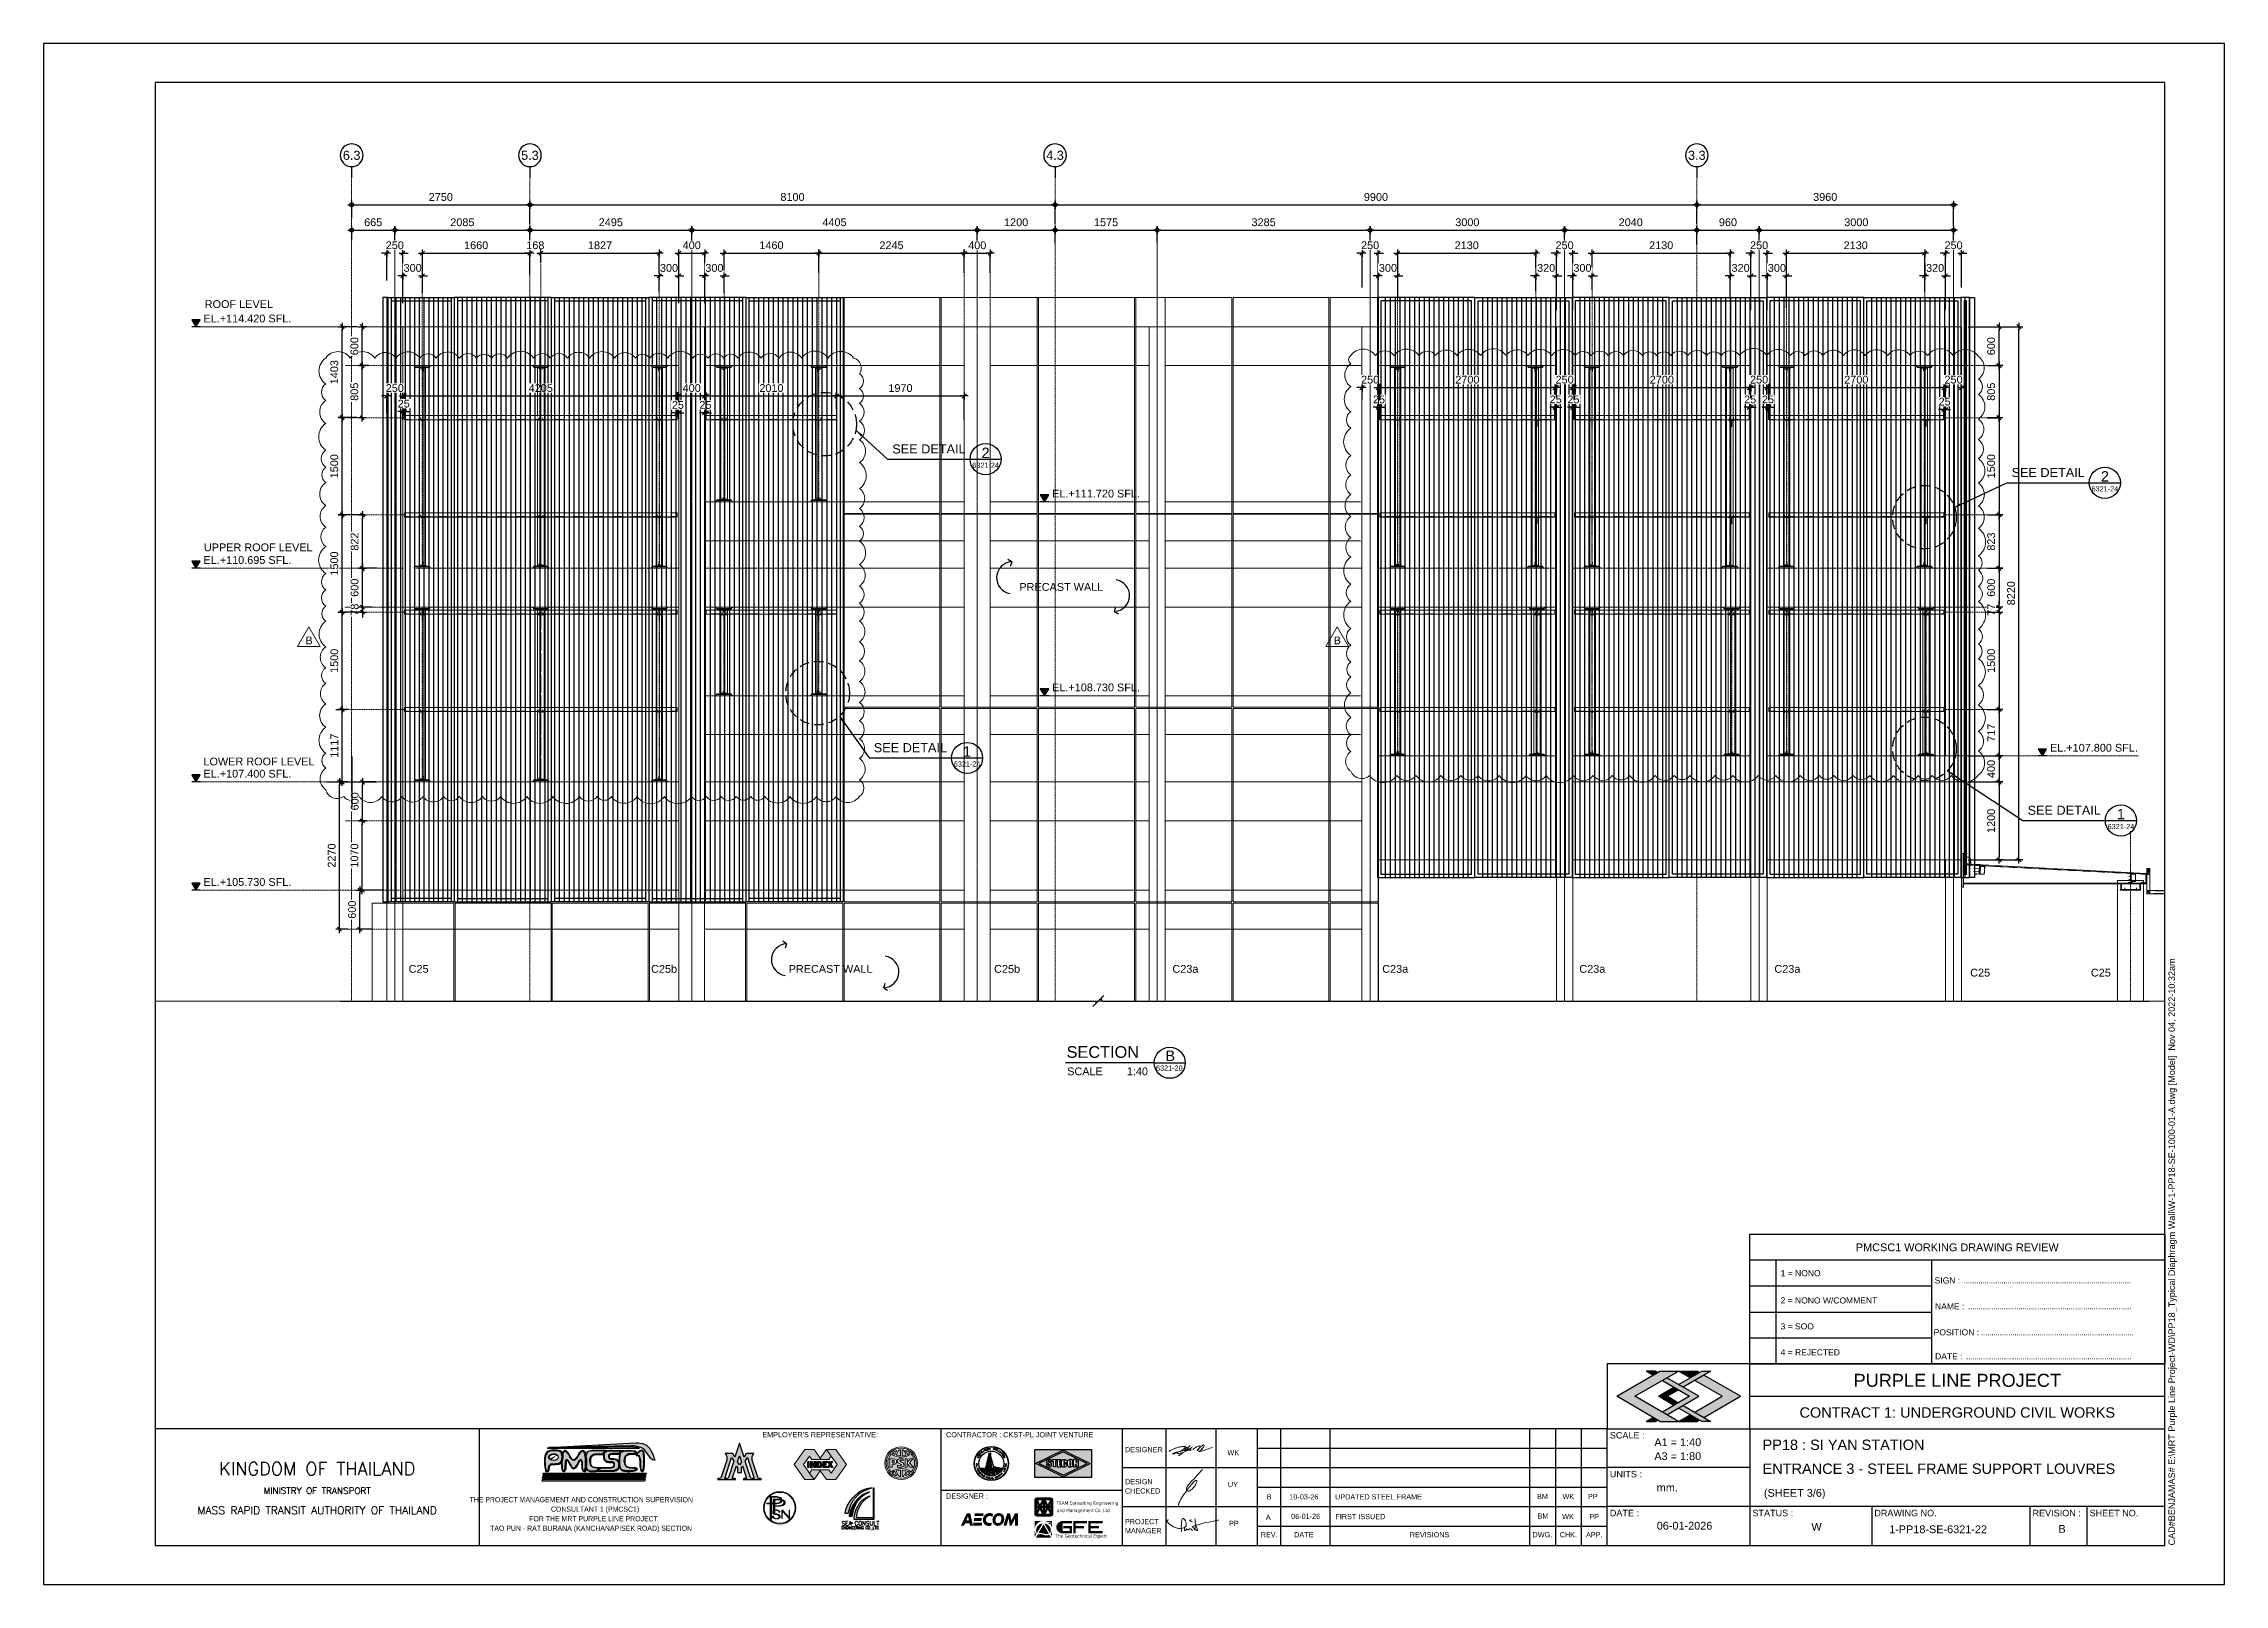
# Paper-space layout '2' of a CAD drawing. Header units: millimetres. Extents: x 0 to 841, y 0 to 594.
# The model-space entities are those that its viewports show. They can reach past a viewport. Long polylines and large blocks are cut down to what shows.
import ezdxf
from ezdxf.enums import TextEntityAlignment as Align

# ---------------------------------------------------------------- set-up
doc = ezdxf.new("R2010")
doc.units = ezdxf.units.MM
doc.set_wipeout_variables(frame=1)
for name, pattern in [('Grid Line', [22.225, 12.7, -3.175, 3.175, -3.175]), ('HIDDEN', [0.375, 0.25, -0.125]), ('XKITLINE00', [0]), ('XKITLINE02', [4, 2, -2])]:
    doc.linetypes.add(name, pattern=pattern)
doc.layers.add('000 - 0_HIDE_OBJ_FRAMING_DEF_SUB', color=7, linetype='Continuous', plot=False)
for name, color, linetype, lineweight in [('A-230-M_FLOOR', 7, 'Continuous', 25), ('A-ANNO-DIMS', 7, 'Continuous', 9), ('A-GENM', 7, 'Continuous', 9), ('Bolt', 7, 'Continuous', 0), ('Part', 7, 'Continuous', 0), ('Vertical Circulation', 7, 'Continuous', 9), ('Z-030-M_GRID', 7, 'Continuous', 9), ('Z-230-A_LEVEL', 7, 'Continuous', 9)]:
    doc.layers.add(name, color=color, linetype=linetype, lineweight=lineweight)
for name, color, linetype in [('CVA-E2-P-OR00-TBKA1D$0$CVA-E2-P-OR00-TBKA1$0$CVA010-FRAME-LINE_2', 7, 'Continuous'), ('CVA-E2-P-OR00-TBKA1D$0$CVA-E2-P-OR00-TBKA1$0$CVA010-FRAME-LOGO', 7, 'Continuous'), ('CVA-E2-P-OR00-TBKA1D$0$CVA-E2-P-OR00-TBKA1$0$CVT010-FRAME-LINE_1', 7, 'Continuous'), ('CVA-E2-P-OR00-TBKA1D$0$CVA-E2-P-OR00-TBKA1$0$CVT010-FRAME-LINE_10', 7, 'Continuous'), ('CVA-E2-P-OR00-TBKA1D$0$CVA-E2-P-OR00-TBKA1$0$CVT010-FRAME-LINE_2', 7, 'Continuous'), ('CVA-E2-P-OR00-TBKA1D$0$CVA-E2-P-OR00-TBKA1$0$CVT010-FRAME-LINE_3', 7, 'Continuous'), ('CVA-E2-P-OR00-TBKA1D$0$CVA-E2-P-OR00-TBKA1$0$CVT010-FRAME-LINE_7', 7, 'Continuous'), ('CVA-E2-P-OR00-TBKA1D$0$CVA-E2-P-OR00-TBKA1$0$CVT010-FRAME-LOGO', 7, 'Continuous'), ('CVA-E2-P-OR00-TBKA1D$0$CVA-E2-P-OR00-TBKA1$0$CVT010-FRAME-TEXT_4', 7, 'Continuous'), ('CVA-E2-P-OR00-TBKA1D$0$CVA-E2-P-OR00-TBKA1$0$CVT010-FRAME-TEXT_8', 7, 'Continuous'), ('CVA-E2-P-OR00-TBKA1D$0$CVA-E2-P-OR00-TBKA1$0$PSTEXT', 7, 'Continuous'), ('CVA-E2-P-OR00-TBKA1D$0$CVA-E2-P-OR00-TBKA1$0$Xref-Title Block$0$7', 7, 'Continuous'), ('CVA010-FRAME-LINE_5', 7, 'Continuous'), ('CVA010-FRAME-TEXT_3', 7, 'Continuous'), ('CVA044__', 7, 'Continuous'), ('CVA071__', 7, 'Continuous'), ('CVT010-FRAME-LINE_2', 7, 'Continuous'), ('CVT010-FRAME-LINE_3', 7, 'Continuous'), ('CVT040_T', 7, 'Continuous'), ('DIM', 7, 'Continuous'), ('FRAME', 7, 'Continuous'), ('PSTEXT', 7, 'Continuous'), ('S-DIM', 7, 'Continuous'), ('signature', 7, 'Continuous'), ('Stan-Dim', 7, 'Continuous'), ('TEXT', 7, 'Continuous'), ('VPORT', 7, 'Continuous')]:
    doc.layers.add(name, color=color, linetype=linetype)
doc.styles.add('ANGSANA', font='angsana.shx', dxfattribs={"width": 0.9})
doc.styles.add('Arial', font='arial.ttf')
doc.styles.add('Arial_2', font='arial.ttf', dxfattribs={"height": 300})
doc.styles.add('CKST2', font='romans.shx', dxfattribs={"width": 0.8, "height": 4})
doc.styles.add('CordiaSHX', font='cordia.shx', dxfattribs={"width": 0.85})
doc.styles.add('CVA-E2-P-OR00-TBKA1D$0$Arial', font='arial.ttf')
doc.styles.add('CVA-E2-P-OR00-TBKA1D$0$CVA-E2-P-OR00-TBKA1$0$A1-TITLE$0$ROMANT', font='romant.shx')
doc.styles.add('CVA-E2-P-OR00-TBKA1D$0$CVA-E2-P-OR00-TBKA1$0$Cordia2', font='cordia2.shx')
doc.styles.add('CVA-E2-P-OR00-TBKA1D$0$CVA-E2-P-OR00-TBKA1$0$TITLE1', font='tahoma.ttf')
doc.styles.add('RomanS', font='romans.shx', dxfattribs={"width": 0.8})
doc.styles.get("Standard").update_dxf_attribs({"font": 'romans.shx', "width": 0.75})
doc.styles.add('STYLE-STANDARD', font='SIMPLEX.SHX')
doc.dimstyles.new('Dim 40 - Cen', dxfattribs={"dimscale": 0.04, "dimtxt": 3, "dimasz": 1, "dimexe": 0, "dimexo": 1, "dimgap": 1.5, "dimtad": 1, "dimdec": 0, "dimlfac": 1000, "dimzin": 1, "dimdsep": 46, "dimtxsty": 'Arial', "dimblk": 'CEN1', "dimcen": 0.09, "dimclrd": 7, "dimclre": 7, "dimclrt": 7, "dimadec": 0, "dimazin": 0, "dimtfac": 1, "dimtdec": 0, "dimtix": 1, "dimtofl": 0, "dimtmove": 2, "dimatfit": 3, "dimfxl": 1, "dimtfill": 1, "dimtolj": 1, "dimtzin": 0, "dimarcsym": 1})
doc.dimstyles.new('Dim 40 - End', dxfattribs={"dimscale": 0.04, "dimtxt": 3, "dimasz": 1, "dimexe": 0, "dimexo": 2.5, "dimgap": 1.5, "dimtad": 1, "dimdec": 0, "dimlfac": 1000, "dimzin": 1, "dimdsep": 46, "dimtxsty": 'Arial', "dimblk": 'END', "dimcen": 0.09, "dimclrd": 7, "dimclre": 7, "dimclrt": 7, "dimadec": 0, "dimazin": 0, "dimtfac": 1, "dimtdec": 0, "dimtix": 1, "dimtofl": 0, "dimtmove": 2, "dimatfit": 3, "dimfxl": 1, "dimtfill": 1, "dimtfillclr": 256, "dimtolj": 1, "dimtzin": 0, "dimarcsym": 0})
doc.dimstyles.new('Dim-Cen', dxfattribs={"dimscale": 0.05, "dimtxt": 3, "dimasz": 1, "dimexe": 0, "dimexo": 1, "dimgap": 1.5, "dimtad": 1, "dimdec": 0, "dimlfac": 1000, "dimzin": 1, "dimdsep": 46, "dimtxsty": 'Arial', "dimblk": 'CEN1', "dimcen": 0.09, "dimclrd": 7, "dimclre": 7, "dimclrt": 7, "dimadec": 0, "dimazin": 0, "dimtfac": 1, "dimtdec": 0, "dimtix": 1, "dimtofl": 0, "dimtmove": 2, "dimatfit": 3, "dimfxl": 1, "dimtfill": 1, "dimtolj": 1, "dimtzin": 0, "dimarcsym": 1})
doc.dimstyles.new('DPA-DIM-3_0_C-T', dxfattribs={"dimscale": 304.8, "dimtxt": 306.07782, "dimasz": 0.492126, "dimexe": 0.656168, "dimexo": 0.0625, "dimgap": 0.164042, "dimtad": 0, "dimjust": 2, "dimdec": 0, "dimzin": 0, "dimdsep": 46, "dimtxsty": 'Arial_2', "dimblk1": 'DOTBLANK', "dimblk2": 'OBLIQUE', "dimsah": 1, "dimcen": 0.09, "dimdle": 0.656168, "dimclrd": 7, "dimclre": 7, "dimclrt": 7, "dimadec": 8, "dimazin": 0, "dimtfac": 1, "dimtdec": 4, "dimtix": 1, "dimtmove": 2, "dimatfit": 3, "dimfxl": 1.312336, "dimfxlon": 1, "dimtvp": 1, "dimtolj": 1, "dimtzin": 0, "dimarcsym": 2})
pattern_1 = [(45, (0, -24.561142), (-0.0176776695, 0.0176776695), [])]

psp = doc.layouts.new('2')

# ---------------------------------------------------------------- texts
at = {"layer": 'TEXT', "color": 7, "style": 'Arial'}
for p in [(327.29, 435.99), (758.92, 426.9), (320.14, 320.82), (765.11, 296.69)]:
    psp.add_text('SEE DETAIL', height=3.5, dxfattribs=at).set_placement(p)

msp = doc.modelspace()

# ---------------------------------------------------------------- texts
at = {"layer": 'CVA044__', "color": 7, "style": 'Arial'}
for s, p in [('ROOF LEVEL', (663502.7104, 1524568.2968)), ('UPPER ROOF LEVEL', (663502.6973, 1524564.5458)), ('PRECAST WALL', (663515.2761, 1524563.9349)), ('LOWER ROOF LEVEL', (663502.69, 1524561.2431)), ('C25', (663505.8554, 1524558.0448)), ('C25b', (663509.5956, 1524558.0448)), ('PRECAST WALL', (663511.717, 1524558.0448)), ('C25b', (663514.887, 1524558.0448)), ('C23a', (663517.6374, 1524558.0448)), ('C23a', (663520.8742, 1524558.0448)), ('C23a', (663523.9145, 1524558.0448)), ('C23a', (663526.9233, 1524558.0448)), ('C25', (663529.9438, 1524557.9874)), ('C25', (663531.805, 1524557.9874))]:
    msp.add_text(s, height=0.12, dxfattribs=at).set_placement(p)

# ---------------------------------------------------------------- blocks, each defined once
blk = doc.blocks.new('CVA-E2-P-OR00-TBKA1D$0$CVA-E2-P-OR00-TBKA1$0$AECOM')
at = {"layer": 'CVA-E2-P-OR00-TBKA1D$0$CVA-E2-P-OR00-TBKA1$0$CVA010-FRAME-LOGO', "extrusion": (0, 0, -1)}
h = blk.add_hatch(color=7, dxfattribs=at)
h.paths.add_polyline_path([(13.3, -3.7), (15.1, 4.3), (17.3, 4.3), (21.1, -3.7), (19.1, -3.7), (18.4, -2.1), (15.5, -2.1), (15.2, -3.7)])
h.paths.add_polyline_path([(15.9, -0.3), (16.5, 2.4), (17.7, -0.3)], flags=16)
at = {"layer": 'CVA-E2-P-OR00-TBKA1D$0$CVA-E2-P-OR00-TBKA1$0$CVA010-FRAME-LOGO'}
blk.add_hatch(color=7, dxfattribs=at).paths.add_polyline_path([(-12.8, -0.6), (-12.5, 1.3), (-7.6, 1.3), (-7.9, -0.6)])
h = blk.add_hatch(color=7, dxfattribs=at)
edge = h.paths.add_edge_path()
edge.add_line((-1.5, -3.5), (-1.2, -1.6))
edge.add_spline(control_points=[(-1.2, -1.6), (-1.7, -1.9), (-2.5, -1.9), (-2.9, -1.9), (-4.2, -1.9), (-5, -1), (-5, 0.2), (-4.9, 1.6), (-3.9, 2.6), (-2.5, 2.6), (-1.9, 2.6), (-1.3, 2.4), (-0.8, 1.9)], knot_values=[0, 0, 0, 0, 0.25, 0.25, 0.25, 0.5, 0.5, 0.5, 0.75, 0.75, 0.75, 1, 1, 1, 1], degree=3, periodic=0)
edge.add_line((-0.8, 1.9), (-0.4, 3.8))
edge.add_spline(control_points=[(-0.4, 3.8), (-1.2, 4.3), (-1.8, 4.5), (-2.7, 4.5), (-5, 4.5), (-6.9, 2.6), (-7, 0.2), (-7, -2.2), (-5.5, -3.8), (-3.3, -3.8), (-2.9, -3.8), (-2, -3.8), (-1.5, -3.5)], knot_values=[0, 0, 0, 0, 0.25, 0.25, 0.25, 0.5, 0.5, 0.5, 0.75, 0.75, 0.75, 1, 1, 1, 1], degree=3, periodic=0)
h = blk.add_hatch(color=7, dxfattribs=at)
edge = h.paths.add_edge_path()
edge.add_spline(control_points=[(6.8, 0.2), (7.1, 2.6), (5.7, 4.3), (3.6, 4.5)], knot_values=[0, 0, 0, 0, 1, 1, 1, 1], degree=3, periodic=0)
edge.add_spline(control_points=[(3.6, 4.5), (1.4, 4.6), (-0.5, 2.8), (-0.8, 0.4)], knot_values=[0, 0, 0, 0, 1, 1, 1, 1], degree=3, periodic=0)
edge.add_spline(control_points=[(-0.8, 0.4), (-1, -1.9), (0.3, -3.6), (2.4, -3.8)], knot_values=[0, 0, 0, 0, 1, 1, 1, 1], degree=3, periodic=0)
edge.add_spline(control_points=[(2.4, -3.8), (4.6, -3.9), (6.6, -2.2), (6.8, 0.2)], knot_values=[0, 0, 0, 0, 1, 1, 1, 1], degree=3, periodic=0)
edge = h.paths.add_edge_path(flags=16)
edge.add_spline(control_points=[(4.9, 0.1), (4.6, -1.4), (3.6, -2.2), (2.5, -2), (1.4, -1.8), (0.9, -0.7), (1.2, 0.6), (1.5, 2), (2.6, 2.9), (3.7, 2.7), (4.7, 2.5), (5.2, 1.4), (4.9, 0.1)], knot_values=[0, 0, 0, 0, 0.25, 0.25, 0.25, 0.5, 0.5, 0.5, 0.75, 0.75, 0.75, 1, 1, 1, 1], degree=3, periodic=0)
at = {"layer": 'CVA-E2-P-OR00-TBKA1D$0$CVA-E2-P-OR00-TBKA1$0$CVA010-FRAME-LOGO', "extrusion": (0, 0, -1)}
blk.add_hatch(color=7, dxfattribs=at).paths.add_polyline_path([(-15.7, -3.7), (-15.6, 4.3), (-13.7, 4.3), (-11.4, -0.2), (-10.5, 4.3), (-8.7, 4.3), (-6.2, -3.7), (-8.2, -3.7), (-9.6, 1), (-10.4, -3.7), (-11.4, -3.7), (-13.8, 1), (-13.7, -3.7)])
at = {"layer": 'CVA-E2-P-OR00-TBKA1D$0$CVA-E2-P-OR00-TBKA1$0$CVA010-FRAME-LOGO', "color": 7}
for points in [[(-12.4, 2.5), (-6.7, 2.5), (-12.1, 4.3), (-6.5, 4.3)], [(-13.3, -3.7), (-7.7, -3.7), (-13, -1.8), (-7.4, -1.8)]]:
    blk.add_solid(points, dxfattribs=at)
blk = doc.blocks.new('CVA-E2-P-OR00-TBKA1D$0$CVA-E2-P-OR00-TBKA1$0$A$C4CF5538A')
at = {"linetype": 'Continuous', "lineweight": 0}
h = blk.add_hatch(color=7, dxfattribs=at)
h.paths.add_polyline_path([(-7.19, 4.02, 0.414214), (-8.08, 3.13), (-8.08, -3.13, 0.414214), (-7.19, -4.02), (-0.89, -4.02, 0.414214), (0, -3.13), (0, 3.13, 0.414214), (-0.89, 4.02)])
h.paths.add_polyline_path([(-4.41, 2.22), (-4.41, 0.3), (-5.35, 0.3)], flags=16)
h.paths.add_polyline_path([(-3.45, 3.13), (-1.16, 3.13), (-2.29, 0.73)], flags=16)
h.paths.add_polyline_path([(-7.19, 2.32), (-6.24, 0.3), (-7.19, 0.3)], flags=16)
h.paths.add_polyline_path([(-3.67, 2.22), (-2.73, 0.3), (-3.67, 0.3)], flags=16)
h.paths.add_polyline_path([(-5.35, -0.3), (-4.41, -0.3), (-4.41, -2.22)], flags=16)
h.paths.add_polyline_path([(-6.24, -0.3), (-7.19, -2.32), (-7.19, -0.3)], flags=16)
h.paths.add_polyline_path([(-3.67, -0.3), (-2.73, -0.3), (-3.67, -2.22)], flags=16)
h.paths.add_polyline_path([(-5.79, -0.73), (-4.62, -3.13), (-6.92, -3.13)], flags=16)
h.paths.add_polyline_path([(-0.89, 2.32), (-0.89, 0.3), (-1.84, 0.3)], flags=16)
h.paths.add_polyline_path([(-1.84, -0.3), (-0.89, -0.3), (-0.89, -2.32)], flags=16)
h.paths.add_polyline_path([(-2.29, -0.73), (-1.16, -3.13), (-3.45, -3.13)], flags=16)
h.paths.add_polyline_path([(-4.62, 3.13), (-6.92, 3.13), (-5.79, 0.73)], flags=16)
at = {"color": 7, "linetype": 'Continuous', "lineweight": 0}
blk.add_lwpolyline([(-7.19, 4.02), (-0.89, 4.02, -0.414214), (0, 3.13), (0, -3.13, -0.414214), (-0.89, -4.02), (-7.19, -4.02, -0.414214), (-8.08, -3.13), (-8.08, 3.13, -0.414214)], format="xyb", close=True, dxfattribs=at)
for points in [[(-7.19, 0.3), (-6.24, 0.3), (-7.19, 2.32)], [(-5.79, 0.73), (-4.62, 3.13), (-6.92, 3.13)], [(-4.41, 2.22), (-5.35, 0.3), (-4.41, 0.3)], [(-3.67, 2.22), (-2.73, 0.3), (-3.67, 0.3)], [(-2.29, 0.73), (-3.45, 3.13), (-1.16, 3.13)], [(-0.89, 0.3), (-1.84, 0.3), (-0.89, 2.32)], [(-7.19, -0.3), (-6.24, -0.3), (-7.19, -2.32)], [(-5.79, -0.73), (-4.62, -3.13), (-6.92, -3.13)], [(-4.41, -2.22), (-5.35, -0.3), (-4.41, -0.3)], [(-3.67, -2.22), (-2.73, -0.3), (-3.67, -0.3)], [(-2.29, -0.73), (-3.45, -3.13), (-1.16, -3.13)], [(-0.89, -0.3), (-1.84, -0.3), (-0.89, -2.32)]]:
    blk.add_lwpolyline(points, close=True, dxfattribs=at)
at = {"layer": 'CVA-E2-P-OR00-TBKA1D$0$CVA-E2-P-OR00-TBKA1$0$CVA010-FRAME-LINE_2', "color": 7, "style": 'CVA-E2-P-OR00-TBKA1D$0$CVA-E2-P-OR00-TBKA1$0$TITLE1'}
for s, p in [('TEAM Consulting Engineering', (1.61, 0.94)), ('and Management Co.,Ltd.', (1.74, -2.3))]:
    blk.add_text(s, height=1.5, dxfattribs=at).set_placement(p)
blk = doc.blocks.new('CVA-E2-P-OR00-TBKA1D$0$CVA-E2-P-OR00-TBKA1$0$XREF BLOCK_RP$0$PLOT STAM')
at = {"layer": 'CVA-E2-P-OR00-TBKA1D$0$CVA-E2-P-OR00-TBKA1$0$CVA010-FRAME-LINE_2', "color": 7, "insert": (0, 0), "char_height": 2.5, "attachment_point": 1, "rotation": 90, "style": 'CVA-E2-P-OR00-TBKA1D$0$Arial'}
blk.add_mtext('CAD#BENJAMAS# E:\\\\MRT Purple Line Project-WD\\\\PP18_Typical Diaphragm Wall\\\\W-1-PP18-SE-1000-01-A.dwg [Model]  Nov 04, 2022-10:32am', dxfattribs=at)
blk = doc.blocks.new('CVA-E2-P-OR00-TBKA1D$0$CVA-E2-P-OR00-TBKA1$0$Maa')
at = {"layer": 'CVA-E2-P-OR00-TBKA1D$0$CVA-E2-P-OR00-TBKA1$0$PSTEXT'}
h = blk.add_hatch(color=7, dxfattribs=at)
h.paths.add_polyline_path([(-4.04, 0, -0.323021), (-3.85, 0.2), (-3.61, 0.2, 0.333691), (-3.31, 0.43), (-2.34, 3.57, 0.272453), (-2.61, 4.73), (-1.24, 4.73), (-0.83, 4.06), (0, 6.64), (0.83, 4.06), (1.24, 4.73), (2.61, 4.73, 0.27553), (2.34, 3.56), (3.32, 0.41, 0.448404), (3.73, 0.19, -0.474796), (4.04, 0), (0.67, 0, -0.266623), (0.82, 0.2), (1.31, 0.2), (0.57, 2.52), (0.34, 2.12), (0.34, 1.27), (0, 1.27), (-0.34, 1.27), (-0.34, 2.12), (-0.57, 2.52), (-1.31, 0.2), (-0.82, 0.2), (-0.67, 0)])
h.paths.add_polyline_path([(0, 4.33), (0.34, 3.25), (0, 2.68), (-0.34, 3.25)], flags=16)
h.paths.add_polyline_path([(1.47, 4), (2.65, 0.2), (2.31, 0.2, -0.288454), (2.02, 0.37), (1.06, 3.33)], flags=16)
h.paths.add_polyline_path([(-1.06, 3.33), (-1.99, 0.46, -0.36379), (-2.29, 0.2), (-2.65, 0.2), (-1.47, 4)], flags=16)
at = {"layer": 'CVA-E2-P-OR00-TBKA1D$0$CVA-E2-P-OR00-TBKA1$0$PSTEXT', "color": 7}
for points in [[(0, 6.64), (-0.83, 4.06), (-1.24, 4.73), (-2.61, 4.73, -0.27553), (-2.34, 3.56), (-3.32, 0.41, -0.323082), (-3.62, 0.2), (-3.85, 0.2, 0.323021), (-4.04, 0), (-0.67, 0, 0.266623), (-0.82, 0.2), (-1.31, 0.2), (-0.57, 2.52), (-0.34, 2.12), (-0.34, 1.27), (0, 1.27), (0.34, 1.27), (0.34, 2.12), (0.57, 2.52), (1.31, 0.2), (0.82, 0.2, 0.266623), (0.67, 0), (4.04, 0, 0.323021), (3.85, 0.2), (3.62, 0.2, -0.323082), (3.32, 0.41), (2.34, 3.56, -0.27553), (2.61, 4.73), (1.24, 4.73), (0.83, 4.06), (0, 6.64)], [(-1.06, 3.33), (-2.02, 0.37, -0.288454), (-2.31, 0.2), (-2.65, 0.2), (-1.47, 4), (-1.06, 3.33)], [(1.47, 4), (2.65, 0.2), (2.31, 0.2, -0.288454), (2.02, 0.37), (1.06, 3.33), (1.47, 4)]]:
    blk.add_lwpolyline(points, format="xyb", close=True, dxfattribs=at)
blk.add_lwpolyline([(0.34, 3.25), (0, 2.68), (-0.34, 3.25), (0, 4.33), (0.34, 3.25)], close=True, dxfattribs=at)
blk = doc.blocks.new('CVA-E2-P-OR00-TBKA1$0$A$C6A3C1ABC')
h = blk.add_hatch(color=7)
h.dxf.hatch_style = 1
h.paths.add_polyline_path([(-66.5, 66.4), (-66.5, 0), (66.5, 0), (66.5, 66.4)])
h.paths.add_polyline_path([(0, 64.5), (64, 33.2), (0, 1.9), (-64, 33.2)], flags=16)
h.paths.add_polyline_path([(-32.4, 38.9), (-32.6, 39.2), (-32.8, 39.4), (-33.6, 39.4), (-33.8, 39.2), (-34, 38.9), (-34, 37.5), (-33.9, 37.1), (-33.8, 37.1), (-32.4, 37.1)], flags=0)
h.paths.add_polyline_path([(-26.2, 42.4), (-14.8, 42.4), (-14.8, 38.6), (-17.8, 38.6), (-17.8, 25.4), (-23.2, 25.4), (-23.2, 38.6), (-26.2, 38.6)], flags=0)
h.paths.add_polyline_path([(-13.8, 42.4), (-4.9, 42.4), (-4.9, 35.7), (-5.1, 35.7), (-5.1, 28.9), (-4.6, 28.9), (-4.6, 25.4), (-13.8, 25.4)], flags=0)
h.paths.add_polyline_path([(8.9, 39.5), (8.9, 30.7), (8.9, 27.5), (5.3, 25.4), (-1.7, 25.4), (-3.5, 28.8), (-3.5, 40.2), (0.2, 42.4), (6.4, 42.4)], flags=0)
h.paths.add_polyline_path([(23.1, 27.2), (19.5, 25.4), (12.3, 25.4), (10.6, 28.8), (10.6, 40.2), (14.2, 42.4), (21.3, 42.4), (23.1, 38.8)], flags=0)
h.paths.add_polyline_path([(16, 38.6), (16, 29.2, 1), (17.7, 29.2), (17.7, 38.6)], flags=0)
h.paths.add_polyline_path([(31.8, 42.4), (31.8, 34.6), (36.5, 25.4), (36.5, 42.4)], flags=0)
h = blk.add_hatch(color=7)
h.dxf.hatch_style = 1
h.paths.add_polyline_path([(56.6, 33.2), (0, 60.9), (-56.6, 33.2), (0, 5.5)])
h.paths.add_polyline_path([(29.2, 25.4), (29.2, 32.7), (24.6, 42.4), (24.6, 25.4)], flags=16)
h.paths.add_polyline_path([(23.1, 27.2), (19.5, 25.4), (12.3, 25.4), (10.6, 28.8), (10.6, 40.2), (14.2, 42.4), (21.3, 42.4), (23.1, 38.8)], flags=16)
h.paths.add_polyline_path([(17.7, 29.2, -1), (16, 29.2), (16, 38.6, -1), (17.7, 38.6)], flags=0)
h.paths.add_polyline_path([(8.9, 27.5), (5.3, 25.4), (-1.7, 25.4), (-3.5, 28.8), (-3.5, 40.2), (0.2, 42.4), (6.4, 42.4), (8.9, 39.5), (8.9, 30.7)], flags=16)
h.paths.add_polyline_path([(-4.6, 28.9), (-4.6, 25.4), (-13.8, 25.4), (-13.8, 42.4), (-4.9, 42.4), (-4.9, 35.7), (-5.1, 35.7), (-5.1, 28.9)], flags=16)
h.paths.add_polyline_path([(-17.8, 25.4), (-23.2, 25.4), (-23.2, 38.6), (-26.2, 38.6), (-26.2, 42.4), (-14.8, 42.4), (-14.8, 38.6)], flags=16)
h.paths.add_polyline_path([(-33.9, 28.9), (-33.9, 28.7), (-33.7, 28.5), (-33.5, 28.3), (-32.6, 28.3), (-32.4, 28.4), (-32.3, 28.6), (-32.2, 28.9), (-32.2, 30.7), (-33.9, 31.6)], flags=16)
h = blk.add_hatch(color=7)
h.dxf.hatch_style = 1
h.paths.add_polyline_path([(17.7, 38.6, 1), (16, 38.6), (16, 29.2, 1), (17.7, 29.2)])
at = {"color": 7}
for p, q in [((0, 64.5), (-64, 33.2)), ((0, 60.9), (-56.6, 33.2)), ((0, 64.5), (64, 33.2)), ((0, 60.9), (56.6, 33.2)), ((0, 1.9), (-64, 33.2)), ((0, 5.5), (-56.6, 33.2)), ((-26.2, 42.4), (-14.8, 42.4)), ((-26.2, 42.4), (-26.2, 38.6)), ((-26.2, 38.6), (-23.2, 38.6)), ((-23.2, 38.6), (-23.2, 25.4)), ((-17.8, 25.4), (-23.2, 25.4)), ((-14.8, 38.6), (-17.8, 38.6)), ((-17.8, 38.6), (-17.8, 25.4)), ((-14.8, 42.4), (-14.8, 38.6)), ((-13.8, 42.4), (-4.9, 42.4)), ((-13.8, 42.4), (-13.8, 25.4)), ((-13.8, 25.4), (-4.6, 25.4)), ((-4.9, 38.6), (-8.4, 38.6)), ((-8.4, 38.6), (-8.4, 35.7)), ((-8.4, 35.7), (-5.1, 35.7)), ((-8.4, 32.3), (-8.4, 28.9)), ((-5.1, 32.3), (-8.4, 32.3)), ((-4.6, 28.9), (-8.4, 28.9)), ((-5.1, 35.7), (-5.1, 32.3)), ((-4.9, 42.4), (-4.9, 38.6)), ((-4.6, 25.4), (-4.6, 28.9)), ((-3.5, 37.8), (-3.4, 38.5)), ((-3.5, 29.8), (-3.5, 37.8)), ((-3.5, 29.8), (-3.4, 29)), ((-3.4, 38.5), (-3.1, 39.5)), ((-3.4, 29), (-3.1, 28)), ((-3.1, 39.5), (-2.7, 40.3)), ((-3.1, 28), (-2.7, 27.3)), ((-2.7, 40.3), (-2.3, 40.7)), ((-2.7, 27.3), (-2.3, 26.8)), ((-2.3, 40.7), (-1.7, 41.3)), ((-2.3, 26.8), (-1.7, 26.3)), ((-1.7, 41.3), (-1.1, 41.6)), ((-1.7, 26.3), (-1.1, 25.9)), ((-1.1, 41.6), (-0.3, 42)), ((-1.1, 25.9), (-0.3, 25.7)), ((-0.3, 42), (0.6, 42.3)), ((-0.3, 25.7), (0.6, 25.4)), ((0, 1.9), (64, 33.2)), ((0, 5.5), (56.6, 33.2)), ((0.6, 42.3), (1.7, 42.4)), ((0.6, 25.4), (1.7, 25.4)), ((1.7, 42.4), (3.6, 42.4)), ((1.7, 25.4), (3.6, 25.4)), ((1.9, 38.6), (1.9, 29.2)), ((3.6, 42.4), (5.2, 42.1)), ((3.6, 25.4), (5.2, 25.6)), ((3.7, 35), (3.7, 38.6)), ((8.9, 35), (3.7, 35)), ((8.9, 32.3), (3.7, 32.3)), ((3.7, 32.3), (3.7, 29.2)), ((5.2, 42.1), (6.4, 41.7)), ((5.2, 25.6), (6.4, 26)), ((6.4, 41.7), (7.7, 40.9)), ((6.4, 26), (7.7, 26.8)), ((7.7, 40.9), (8.2, 40.3)), ((7.7, 26.8), (8.2, 27.4)), ((8.2, 40.3), (8.4, 40)), ((8.2, 27.4), (8.4, 27.7)), ((8.4, 40), (8.6, 39.5)), ((8.4, 27.7), (8.6, 28.2)), ((8.6, 39.5), (8.8, 39)), ((8.6, 28.2), (8.8, 28.7)), ((8.8, 39), (8.9, 38.5)), ((8.8, 28.7), (8.9, 29.2)), ((8.9, 38.5), (8.9, 37.9)), ((8.9, 37.9), (8.9, 37)), ((8.9, 37), (8.9, 35)), ((8.9, 30.7), (8.9, 32.3)), ((8.9, 29.8), (8.9, 30.7)), ((8.9, 29.2), (8.9, 29.8)), ((10.6, 37.8), (10.7, 38.5)), ((10.6, 29.8), (10.6, 37.8)), ((10.6, 29.8), (10.7, 29)), ((10.7, 38.5), (11, 39.5)), ((10.7, 29), (11, 28)), ((11, 39.5), (11.3, 40.3)), ((11, 28), (11.3, 27.3)), ((11.3, 40.3), (11.7, 40.7)), ((11.3, 27.3), (11.7, 26.8)), ((11.7, 40.7), (12.3, 41.3)), ((11.7, 26.8), (12.3, 26.3)), ((12.3, 41.3), (13, 41.6)), ((12.3, 26.3), (13, 25.9)), ((13, 41.6), (13.7, 42)), ((13, 25.9), (13.7, 25.7)), ((13.7, 42), (14.7, 42.3)), ((13.7, 25.7), (14.7, 25.4)), ((14.7, 42.3), (15.7, 42.4)), ((14.7, 25.4), (15.7, 25.4)), ((15.7, 42.4), (17.9, 42.4)), ((15.7, 25.4), (17.9, 25.4)), ((16, 38.6), (16, 29.2)), ((17.7, 29.2), (17.7, 38.6)), ((17.7, 38.6), (17.7, 29.2)), ((19, 42.3), (17.9, 42.4)), ((19, 25.4), (17.9, 25.4)), ((20, 42), (19, 42.3)), ((20, 25.7), (19, 25.4)), ((20.7, 41.6), (20, 42)), ((20.7, 25.9), (20, 25.7)), ((21.3, 41.3), (20.7, 41.6)), ((21.3, 26.3), (20.7, 25.9)), ((22, 40.7), (21.3, 41.3)), ((22, 26.8), (21.3, 26.3)), ((22.4, 40.3), (22, 40.7)), ((22.4, 27.3), (22, 26.8)), ((22.7, 39.5), (22.4, 40.3)), ((22.7, 28), (22.4, 27.3)), ((23, 38.5), (22.7, 39.5)), ((23, 29), (22.7, 28)), ((23.1, 37.8), (23, 38.5)), ((23.1, 29.8), (23, 29)), ((23.1, 29.8), (23.1, 37.8)), ((24.6, 25.4), (24.6, 42.4)), ((29, 42.4), (24.6, 42.4)), ((24.6, 25.4), (29.2, 25.4)), ((29, 42.4), (31.8, 34.6)), ((29.2, 25.4), (29.2, 32.7)), ((29.2, 32.7), (31.8, 25.4)), ((36.5, 42.4), (31.8, 42.4)), ((31.8, 42.4), (31.8, 34.6)), ((31.8, 25.4), (36.5, 25.4)), ((36.5, 25.4), (36.5, 42.4))]:
    blk.add_line(p, q, dxfattribs=at)
blk.add_lwpolyline([(-66.5, 66.4), (66.5, 66.4), (66.5, 0), (-66.5, 0)], close=True, dxfattribs=at)
for points in [[(-35, 42.4), (-35.6, 42.2), (-36.4, 42), (-37.1, 41.6), (-37.8, 41.3), (-38.2, 40.8), (-38.5, 40.2), (-38.9, 39.4), (-39, 39.2), (-39, 36.3), (-38.8, 36), (-38.6, 35.5), (-38.1, 34.8), (-37.6, 34.3), (-37, 33.8), (-36.2, 33.5), (-35.2, 33), (-34.1, 32.3), (-33.7, 32), (-33.3, 31.8), (-32.8, 31.4), (-32.5, 31.2), (-32.3, 30.9), (-32.2, 30.7), (-32.2, 28.9), (-32.3, 28.6), (-32.4, 28.4), (-32.6, 28.3), (-33.5, 28.3), (-33.7, 28.5), (-33.9, 28.7), (-33.9, 28.9), (-33.9, 31.6), (-38.7, 31.6), (-38.7, 28.4), (-38.5, 27.6), (-38.1, 27.2), (-37.7, 26.7), (-37.1, 26.2), (-36.5, 25.9), (-35.9, 25.7), (-35.1, 25.4), (-34.4, 25.4), (-30.9, 25.4), (-30.4, 25.5), (-29.5, 25.8), (-28.8, 26.2), (-28.3, 26.5), (-27.6, 27.2), (-27.3, 27.8), (-27, 28.5), (-27, 31.2), (-27.2, 31.9), (-27.5, 32.7), (-27.9, 33.4), (-28.7, 34.1), (-29.7, 34.7), (-30.8, 35.3), (-31.9, 35.9), (-32.9, 36.4), (-33.4, 36.7), (-33.9, 37.1), (-34, 37.5), (-34, 38.9), (-33.8, 39.2), (-33.6, 39.4), (-32.8, 39.4), (-32.6, 39.2), (-32.4, 38.9), (-32.4, 37.1), (-27.4, 37.1), (-27.4, 39.2)], [(-35, 42.4), (-31.7, 42.4), (-31.2, 42.3), (-30.5, 42.1), (-29.7, 41.8), (-28.8, 41.2), (-28.2, 40.7), (-27.7, 40.2), (-27.4, 39.4), (-27.4, 39.2)]]:
    blk.add_lwpolyline(points, dxfattribs=at)
for centre, start, end in [((2.8, 38.6), 0, 180), ((2.8, 29.2), 180, 0), ((16.8, 38.6), 0, 180), ((16.8, 29.2), 180, 0)]:
    blk.add_arc(centre, 0.888, start, end, dxfattribs=at)
blk = doc.blocks.new('T-SEA')
at = {"layer": 'PSTEXT'}
for points in [[(9.48, 12.71), (9.68, 12.8), (9.9, 12.9), (10.14, 12.99), (10.42, 13.1), (10.75, 13.21), (11.14, 13.32), (11.59, 13.45), (12.12, 13.59), (11.79, 13.57), (11.48, 13.55), (11.2, 13.52), (10.94, 13.49), (10.71, 13.45), (10.5, 13.4), (10.3, 13.36), (10.12, 13.31), (9.94, 13.26), (9.78, 13.22), (9.62, 13.17), (9.47, 13.12), (9.32, 13.08), (9.18, 13.03), (9.04, 12.98), (8.9, 12.93), (8.77, 12.87), (8.63, 12.81), (8.5, 12.76), (8.37, 12.69), (8.24, 12.63), (8.11, 12.57), (7.98, 12.5), (7.86, 12.43), (7.74, 12.36), (7.63, 12.28), (7.52, 12.21), (7.41, 12.13), (7.3, 12.06), (7.19, 11.98), (7.08, 11.89), (6.97, 11.81), (6.86, 11.72), (6.75, 11.63), (6.63, 11.54), (6.52, 11.44), (6.4, 11.35), (6.28, 11.25), (6.16, 11.14), (6.04, 11.04), (5.91, 10.93), (5.79, 10.81), (5.66, 10.7), (5.54, 10.58), (5.42, 10.47), (5.3, 10.35), (5.18, 10.24), (5.07, 10.13), (4.97, 10.02), (4.87, 9.92), (4.77, 9.82), (4.68, 9.72), (4.59, 9.62), (4.51, 9.51), (4.42, 9.41), (4.34, 9.3), (4.26, 9.19), (4.17, 9.07), (4.09, 8.96), (4.01, 8.84), (3.93, 8.71), (3.85, 8.59), (3.77, 8.47), (3.69, 8.35), (3.61, 8.23), (3.54, 8.11), (3.46, 7.99), (3.39, 7.87), (3.32, 7.75), (3.25, 7.63), (3.18, 7.5), (3.11, 7.38), (3.05, 7.25), (2.98, 7.12), (2.92, 6.98), (2.86, 6.84), (2.81, 6.69), (2.75, 6.54), (2.69, 6.38), (2.63, 6.21), (2.57, 6.04), (2.51, 5.85), (2.45, 5.66), (2.38, 5.45), (2.32, 5.23), (2.26, 5.01), (2.21, 4.76), (2.15, 4.51), (3.35, 4.51), (3.35, 4.54), (3.38, 4.63), (3.41, 4.78), (3.46, 4.96), (3.51, 5.17), (3.57, 5.4), (3.63, 5.63), (3.7, 5.85), (3.76, 6.07), (3.82, 6.26), (3.89, 6.45), (3.95, 6.62), (4.01, 6.78), (4.07, 6.94), (4.13, 7.1), (4.2, 7.25), (4.26, 7.4), (4.33, 7.55), (4.39, 7.69), (4.46, 7.84), (4.53, 7.99), (4.6, 8.13), (4.68, 8.27), (4.75, 8.41), (4.83, 8.55), (4.91, 8.69), (5, 8.82), (5.09, 8.96), (5.18, 9.1), (5.29, 9.25), (5.4, 9.4), (5.53, 9.56), (5.66, 9.73), (5.81, 9.9), (5.96, 10.08), (6.12, 10.25), (6.29, 10.43), (6.46, 10.61), (6.63, 10.78), (6.8, 10.95), (6.97, 11.1), (7.13, 11.25), (7.3, 11.39), (7.46, 11.52), (7.62, 11.65), (7.78, 11.76), (7.95, 11.88), (8.11, 11.98), (8.27, 12.08), (8.43, 12.18), (8.59, 12.27), (8.76, 12.36), (8.93, 12.45), (9.11, 12.54), (9.29, 12.62)], [(9.22, 11.09), (9.46, 11.24), (9.73, 11.41), (10.04, 11.58), (10.4, 11.77), (10.81, 11.97), (11.3, 12.19), (11.02, 12.13), (10.75, 12.07), (10.49, 11.99), (10.23, 11.91), (9.98, 11.81), (9.75, 11.72), (9.52, 11.62), (9.31, 11.52), (9.11, 11.43), (8.92, 11.33), (8.74, 11.24), (8.57, 11.14), (8.41, 11.04), (8.25, 10.93), (8.08, 10.81), (7.92, 10.67), (7.75, 10.53), (7.57, 10.38), (7.4, 10.22), (7.23, 10.05), (7.06, 9.89), (6.9, 9.72), (6.74, 9.56), (6.6, 9.41), (6.47, 9.26), (6.35, 9.12), (6.24, 8.99), (6.13, 8.86), (6.04, 8.74), (5.94, 8.61), (5.85, 8.49), (5.76, 8.36), (5.67, 8.23), (5.58, 8.09), (5.49, 7.95), (5.4, 7.81), (5.31, 7.67), (5.21, 7.52), (5.12, 7.36), (5.03, 7.21), (4.94, 7.05), (4.84, 6.89), (4.75, 6.72), (4.67, 6.56), (4.58, 6.39), (4.5, 6.22), (4.42, 6.05), (4.35, 5.88), (4.28, 5.71), (4.21, 5.55), (4.15, 5.38), (4.1, 5.21), (4.05, 5.05), (4, 4.88), (3.96, 4.72), (3.92, 4.55), (3.89, 4.39), (3.86, 4.23), (3.83, 4.07), (3.81, 3.92), (3.79, 3.76), (3.78, 3.62), (3.78, 3.47), (3.78, 3.33), (4.76, 3.33), (4.77, 3.36), (4.77, 3.39), (4.78, 3.44), (4.79, 3.5), (4.8, 3.58), (4.81, 3.67), (4.83, 3.78), (4.85, 3.9), (4.88, 4.04), (4.91, 4.19), (4.94, 4.35), (4.98, 4.52), (5.02, 4.7), (5.07, 4.88), (5.12, 5.06), (5.17, 5.25), (5.22, 5.44), (5.28, 5.63), (5.35, 5.81), (5.41, 5.99), (5.48, 6.17), (5.54, 6.35), (5.61, 6.52), (5.67, 6.69), (5.74, 6.86), (5.81, 7.02), (5.87, 7.18), (5.94, 7.34), (6.02, 7.51), (6.1, 7.67), (6.19, 7.84), (6.29, 8.01), (6.4, 8.18), (6.51, 8.36), (6.64, 8.55), (6.77, 8.73), (6.91, 8.92), (7.06, 9.1), (7.21, 9.29), (7.37, 9.47), (7.53, 9.64), (7.7, 9.82), (7.87, 9.98), (8.05, 10.15), (8.23, 10.31), (8.41, 10.47), (8.6, 10.63), (8.8, 10.78), (9, 10.93)], [(7.74, 7.31), (7.84, 7.47), (7.94, 7.62), (8.05, 7.78), (8.15, 7.92), (8.26, 8.07), (8.36, 8.21), (8.47, 8.34), (8.57, 8.47), (8.68, 8.59), (8.78, 8.71), (8.88, 8.82), (8.99, 8.93), (9.1, 9.05), (9.22, 9.16), (9.34, 9.28), (9.48, 9.4), (9.63, 9.53), (9.8, 9.67), (9.99, 9.81), (10.21, 9.96), (10.46, 10.12), (10.75, 10.29), (11.07, 10.46), (11.45, 10.65), (11.2, 10.6), (10.97, 10.54), (10.75, 10.47), (10.55, 10.39), (10.35, 10.3), (10.15, 10.21), (9.97, 10.12), (9.79, 10.02), (9.61, 9.92), (9.44, 9.82), (9.28, 9.71), (9.12, 9.61), (8.97, 9.5), (8.82, 9.39), (8.67, 9.28), (8.53, 9.17), (8.4, 9.06), (8.27, 8.94), (8.14, 8.82), (8.02, 8.7), (7.91, 8.57), (7.79, 8.44), (7.68, 8.3), (7.57, 8.16), (7.47, 8.02), (7.36, 7.87), (7.26, 7.71), (7.16, 7.55), (7.06, 7.39), (6.97, 7.23), (6.87, 7.07), (6.78, 6.91), (6.69, 6.75), (6.6, 6.59), (6.51, 6.43), (6.42, 6.27), (6.34, 6.11), (6.26, 5.95), (6.19, 5.78), (6.12, 5.61), (6.05, 5.43), (5.99, 5.25), (5.93, 5.06), (5.87, 4.87), (5.82, 4.67), (5.77, 4.47), (5.72, 4.26), (5.67, 4.04), (5.61, 3.82), (5.57, 3.59), (5.52, 3.36), (5.48, 3.13), (5.44, 2.91), (5.41, 2.69), (5.39, 2.48), (5.38, 2.29), (12.92, 2.29), (12.92, 13.62), (12.52, 13.62), (12.52, 2.83), (6.35, 2.83), (6.37, 3.06), (6.39, 3.3), (6.42, 3.54), (6.46, 3.78), (6.49, 4.01), (6.54, 4.24), (6.58, 4.46), (6.63, 4.67), (6.68, 4.87), (6.73, 5.05), (6.78, 5.23), (6.84, 5.4), (6.9, 5.56), (6.96, 5.72), (7.02, 5.87), (7.09, 6.03), (7.16, 6.19), (7.23, 6.35), (7.31, 6.51), (7.39, 6.67), (7.47, 6.83), (7.56, 6.99), (7.65, 7.15)]]:
    blk.add_hatch(color=7, dxfattribs=at).paths.add_polyline_path(points)
at = {"layer": 'FRAME', "color": 7, "linetype": 'Continuous'}
blk.add_lwpolyline([(5.07, 0.88), (4.4, 0.6), (4.4, 1.15)], close=True, dxfattribs=at)
at = {"layer": 'PSTEXT', "color": 7}
for points in [[(12.12, 13.59), (11.79, 13.57), (11.48, 13.55), (11.2, 13.52), (10.94, 13.49), (10.71, 13.45), (10.5, 13.4), (10.3, 13.36), (10.12, 13.31), (9.94, 13.26), (9.78, 13.22), (9.62, 13.17), (9.47, 13.12), (9.32, 13.08), (9.18, 13.03), (9.04, 12.98), (8.9, 12.93), (8.77, 12.87), (8.63, 12.81), (8.5, 12.76), (8.37, 12.69), (8.24, 12.63), (8.11, 12.57), (7.98, 12.5), (7.86, 12.43), (7.74, 12.36), (7.63, 12.28), (7.52, 12.21), (7.41, 12.13), (7.3, 12.06), (7.19, 11.98), (7.08, 11.89), (6.97, 11.81), (6.86, 11.72), (6.75, 11.63), (6.63, 11.54), (6.52, 11.44), (6.4, 11.35), (6.28, 11.25), (6.16, 11.14), (6.04, 11.04), (5.91, 10.93), (5.79, 10.81), (5.66, 10.7), (5.54, 10.58), (5.42, 10.47), (5.3, 10.35), (5.18, 10.24), (5.07, 10.13), (4.97, 10.02), (4.87, 9.92), (4.77, 9.82), (4.68, 9.72), (4.59, 9.62), (4.51, 9.51), (4.42, 9.41), (4.34, 9.3), (4.26, 9.19), (4.17, 9.07), (4.09, 8.96), (4.01, 8.84), (3.93, 8.71), (3.85, 8.59), (3.77, 8.47), (3.69, 8.35), (3.61, 8.23), (3.54, 8.11), (3.46, 7.99), (3.39, 7.87), (3.32, 7.75), (3.25, 7.63), (3.18, 7.5), (3.11, 7.38), (3.05, 7.25), (2.98, 7.12), (2.92, 6.98), (2.86, 6.84), (2.81, 6.69), (2.75, 6.54), (2.69, 6.38), (2.63, 6.21), (2.57, 6.04), (2.51, 5.85), (2.45, 5.66), (2.38, 5.45), (2.32, 5.23), (2.26, 5.01), (2.21, 4.76), (2.15, 4.51)], [(12.12, 13.59), (11.59, 13.45), (11.14, 13.32), (10.75, 13.21), (10.42, 13.1), (10.14, 12.99), (9.9, 12.9), (9.68, 12.8), (9.48, 12.71), (9.29, 12.62), (9.11, 12.54), (8.93, 12.45), (8.76, 12.36), (8.59, 12.27), (8.43, 12.18), (8.27, 12.08), (8.11, 11.98), (7.95, 11.88), (7.78, 11.76), (7.62, 11.65), (7.46, 11.52), (7.3, 11.39), (7.13, 11.25), (6.97, 11.1), (6.8, 10.95), (6.63, 10.78), (6.46, 10.61), (6.29, 10.43), (6.12, 10.25), (5.96, 10.08), (5.81, 9.9), (5.66, 9.73), (5.53, 9.56), (5.4, 9.4), (5.29, 9.25), (5.18, 9.1), (5.09, 8.96), (5, 8.82), (4.91, 8.69), (4.83, 8.55), (4.75, 8.41), (4.68, 8.27), (4.6, 8.13), (4.53, 7.99), (4.46, 7.84), (4.39, 7.69), (4.33, 7.55), (4.26, 7.4), (4.2, 7.25), (4.13, 7.1), (4.07, 6.94), (4.01, 6.78), (3.95, 6.62), (3.89, 6.45), (3.82, 6.26), (3.76, 6.07), (3.7, 5.85), (3.63, 5.63), (3.57, 5.4), (3.51, 5.17), (3.46, 4.96), (3.41, 4.78), (3.38, 4.63), (3.35, 4.54), (3.35, 4.51)], [(11.3, 12.19), (11.02, 12.13), (10.75, 12.07), (10.49, 11.99), (10.23, 11.91), (9.98, 11.81), (9.75, 11.72), (9.52, 11.62), (9.31, 11.52), (9.11, 11.43), (8.92, 11.33), (8.74, 11.24), (8.57, 11.14), (8.41, 11.04), (8.25, 10.93), (8.08, 10.81), (7.92, 10.67), (7.75, 10.53), (7.57, 10.38), (7.4, 10.22), (7.23, 10.05), (7.06, 9.89), (6.9, 9.72), (6.74, 9.56), (6.6, 9.41), (6.47, 9.26), (6.35, 9.12), (6.24, 8.99), (6.13, 8.86), (6.04, 8.74), (5.94, 8.61), (5.85, 8.49), (5.76, 8.36), (5.67, 8.23), (5.58, 8.09), (5.49, 7.95), (5.4, 7.81), (5.31, 7.67), (5.21, 7.52), (5.12, 7.36), (5.03, 7.21), (4.94, 7.05), (4.84, 6.89), (4.75, 6.72), (4.67, 6.56), (4.58, 6.39), (4.5, 6.22), (4.42, 6.05), (4.35, 5.88), (4.28, 5.71), (4.21, 5.55), (4.15, 5.38), (4.1, 5.21), (4.05, 5.05), (4, 4.88), (3.96, 4.72), (3.92, 4.55), (3.89, 4.39), (3.86, 4.23), (3.83, 4.07), (3.81, 3.92), (3.79, 3.76), (3.78, 3.62), (3.78, 3.47), (3.78, 3.33)], [(11.3, 12.19), (10.81, 11.97), (10.4, 11.77), (10.04, 11.58), (9.73, 11.41), (9.46, 11.24), (9.22, 11.09), (9, 10.93), (8.8, 10.78), (8.6, 10.63), (8.41, 10.47), (8.23, 10.31), (8.05, 10.15), (7.87, 9.98), (7.7, 9.82), (7.53, 9.64), (7.37, 9.47), (7.21, 9.29), (7.06, 9.1), (6.91, 8.92), (6.77, 8.73), (6.64, 8.55), (6.51, 8.36), (6.4, 8.18), (6.29, 8.01), (6.19, 7.84), (6.1, 7.67), (6.02, 7.51), (5.94, 7.34), (5.87, 7.18), (5.81, 7.02), (5.74, 6.86), (5.67, 6.69), (5.61, 6.52), (5.54, 6.35), (5.48, 6.17), (5.41, 5.99), (5.35, 5.81), (5.28, 5.63), (5.22, 5.44), (5.17, 5.25), (5.12, 5.06), (5.07, 4.88), (5.02, 4.7), (4.98, 4.52), (4.94, 4.35), (4.91, 4.19), (4.88, 4.04), (4.85, 3.9), (4.83, 3.78), (4.81, 3.67), (4.8, 3.58), (4.79, 3.5), (4.78, 3.44), (4.77, 3.39), (4.77, 3.36), (4.76, 3.33)], [(5.38, 2.29), (12.92, 2.29), (12.92, 13.62), (12.52, 13.62), (12.52, 2.83), (6.35, 2.83)], [(11.45, 10.65), (11.2, 10.6), (10.97, 10.54), (10.75, 10.47), (10.55, 10.39), (10.35, 10.3), (10.15, 10.21), (9.97, 10.12), (9.79, 10.02), (9.61, 9.92), (9.44, 9.82), (9.28, 9.71), (9.12, 9.61), (8.97, 9.5), (8.82, 9.39), (8.67, 9.28), (8.53, 9.17), (8.4, 9.06), (8.27, 8.94), (8.14, 8.82), (8.02, 8.7), (7.91, 8.57), (7.79, 8.44), (7.68, 8.3), (7.57, 8.16), (7.47, 8.02), (7.36, 7.87), (7.26, 7.71), (7.16, 7.55), (7.06, 7.39), (6.97, 7.23), (6.87, 7.07), (6.78, 6.91), (6.69, 6.75), (6.6, 6.59), (6.51, 6.43), (6.42, 6.27), (6.34, 6.11), (6.26, 5.95), (6.19, 5.78), (6.12, 5.61), (6.05, 5.43), (5.99, 5.25), (5.93, 5.06), (5.87, 4.87), (5.82, 4.67), (5.77, 4.47), (5.72, 4.26), (5.67, 4.04), (5.61, 3.82), (5.57, 3.59), (5.52, 3.36), (5.48, 3.13), (5.44, 2.91), (5.41, 2.69), (5.39, 2.48), (5.38, 2.29)], [(11.45, 10.65), (11.07, 10.46), (10.75, 10.29), (10.46, 10.12), (10.21, 9.96), (9.99, 9.81), (9.8, 9.67), (9.63, 9.53), (9.48, 9.4), (9.34, 9.28), (9.22, 9.16), (9.1, 9.05), (8.99, 8.93), (8.88, 8.82), (8.78, 8.71), (8.68, 8.59), (8.57, 8.47), (8.47, 8.34), (8.36, 8.21), (8.26, 8.07), (8.15, 7.92), (8.05, 7.78), (7.94, 7.62), (7.84, 7.47), (7.74, 7.31), (7.65, 7.15), (7.56, 6.99), (7.47, 6.83), (7.39, 6.67), (7.31, 6.51), (7.23, 6.35), (7.16, 6.19), (7.09, 6.03), (7.02, 5.87), (6.96, 5.72), (6.9, 5.56), (6.84, 5.4), (6.78, 5.23), (6.73, 5.05), (6.68, 4.87), (6.63, 4.67), (6.58, 4.46), (6.54, 4.24), (6.49, 4.01), (6.46, 3.78), (6.42, 3.54), (6.39, 3.3), (6.37, 3.06), (6.35, 2.83)], [(2.15, 4.51), (3.35, 4.51)], [(3.78, 3.33), (4.76, 3.33)]]:
    blk.add_lwpolyline(points, dxfattribs=at)
at = {"layer": 'FRAME', "color": 7, "linetype": 'Continuous', "style": 'STYLE-STANDARD'}
blk.add_text('SEA CONSULT', height=1.5, dxfattribs=at).set_placement((7.86, 0.75), align=Align.MIDDLE)
at = {"layer": 'FRAME', "color": 7, "linetype": 'Continuous', "style": 'STYLE-STANDARD', "width": 0.95}
blk.add_text('ENGINEERING CO.,LTD.', height=1, dxfattribs=at).set_placement((7.86, -1.05), align=Align.MIDDLE)
blk = doc.blocks.new('index')
at = {"lineweight": 9}
for points in [[(259.59, 116.28), (263.51, 110.81), (266.89, 110.81), (265.21, 113.16), (262.98, 116.29), (265.21, 119.39), (266.09, 118.18), (269.48, 118.18), (269.16, 118.63), (266.9, 121.76), (263.49, 121.76)], [(269.17, 113.94), (271.43, 110.81), (274.81, 110.81), (278.74, 116.28), (274.83, 121.76), (271.42, 121.76), (273.12, 119.39), (275.35, 116.29), (273.11, 113.16), (272.24, 114.37), (268.85, 114.37), (269.16, 113.94)]]:
    blk.add_hatch(color=7, dxfattribs=at).paths.add_polyline_path(points)
h = blk.add_hatch(color=7, dxfattribs=at)
h.paths.add_polyline_path([(272.24, 118.18), (273.12, 119.39), (271.42, 121.76), (269.16, 118.63), (269.48, 118.18)])
h.paths.add_polyline_path([(266.89, 110.81), (269.16, 113.94), (268.85, 114.37), (266.08, 114.37), (265.21, 113.16)])
h = blk.add_hatch(color=7, dxfattribs=at)
h.paths.add_polyline_path([(271.72, 115.15), (272.47, 116.32), (271.77, 117.4), (272.38, 117.4), (272.78, 116.79), (273.17, 117.4), (273.78, 117.4), (273.08, 116.32), (273.84, 115.15), (273.23, 115.15), (272.78, 115.85), (272.32, 115.15)])
h.paths.add_polyline_path([(265.6, 115.14), (265.6, 117.4), (266.17, 117.39), (266.85, 116.13), (266.85, 117.39), (267.48, 117.39), (267.48, 115.15), (266.91, 115.15), (266.21, 116.35), (266.21, 115.14)])
h.paths.add_polyline_path([(267.85, 117.39), (267.85, 115.15), (268.9, 115.15, 0.130725), (269.44, 115.33, 0.120974), (269.67, 115.67, 0.060551), (269.72, 115.97, 0.035976), (269.72, 116.66, 0.134434), (269.51, 117.13, 0.139591), (269.22, 117.31, 0.052753), (268.97, 117.39)])
h.paths.add_polyline_path([(268.49, 115.62), (268.49, 116.91), (268.84, 116.91, -0.321398), (269.07, 116.66, -0.00987), (269.1, 116.44, -0.041261), (269.07, 115.91, -0.31003), (268.81, 115.62)], flags=16)
h.paths.add_polyline_path([(270.05, 115.15), (270.05, 117.4), (271.58, 117.4), (271.58, 116.92), (270.68, 116.92), (270.68, 116.51), (271.32, 116.51), (271.32, 116.06), (270.68, 116.06), (270.68, 115.63), (271.58, 115.63), (271.58, 115.15)])
h.paths.add_polyline_path([(264.52, 117.4), (264.52, 115.15), (265.12, 115.15), (265.12, 117.4)])
at = {"color": 7, "lineweight": 9}
blk.add_line((265.21, 113.16), (266.89, 110.81), dxfattribs=at)
for points in [[(266.9, 121.76), (263.49, 121.76), (259.59, 116.28), (263.51, 110.81), (266.89, 110.81), (269.16, 113.94), (268.85, 114.37), (266.08, 114.37), (265.21, 113.16), (262.98, 116.29), (265.21, 119.39), (266.09, 118.18), (269.48, 118.18), (266.9, 121.76)], [(264.52, 117.4), (264.52, 115.15), (265.12, 115.15), (265.12, 117.4), (264.52, 117.4)], [(265.6, 115.14), (265.6, 117.4), (266.17, 117.39), (266.85, 116.13), (266.85, 117.39), (267.48, 117.39), (267.48, 115.15), (266.91, 115.15), (266.21, 116.35), (266.21, 115.14), (265.6, 115.14)], [(270.05, 115.15), (270.05, 117.4), (271.58, 117.4), (271.58, 116.92), (270.68, 116.92), (270.68, 116.51), (271.32, 116.51), (271.32, 116.06), (270.68, 116.06), (270.68, 115.63), (271.58, 115.63), (271.58, 115.15), (270.05, 115.15)], [(272.78, 116.79), (272.38, 117.4), (271.77, 117.4), (272.47, 116.32), (271.72, 115.15), (272.32, 115.15), (272.32, 115.15), (272.78, 115.85), (273.23, 115.15), (273.23, 115.15), (273.84, 115.15), (273.08, 116.32), (273.78, 117.4), (273.17, 117.4), (272.78, 116.79)]]:
    blk.add_lwpolyline(points, close=True, dxfattribs=at)
for points in [[(271.42, 121.76), (274.83, 121.76), (278.74, 116.28), (274.81, 110.81), (271.43, 110.81), (269.17, 113.94), (268.85, 114.37), (272.24, 114.37), (273.11, 113.16), (275.35, 116.29), (273.12, 119.39)], [(269.48, 118.18), (272.24, 118.18), (273.12, 119.39), (271.42, 121.76), (271.42, 121.76), (269.16, 118.63)]]:
    blk.add_lwpolyline(points, dxfattribs=at)
for points in [[(267.85, 117.39), (267.85, 115.15), (268.9, 115.15, 0.130725), (269.44, 115.33, 0.120974), (269.67, 115.67, 0.060551), (269.72, 115.97, 0.035976), (269.72, 116.66, 0.134434), (269.51, 117.13, 0.139591), (269.22, 117.31, 0.052753), (268.97, 117.39), (267.85, 117.39)], [(268.49, 116.91), (268.49, 115.62), (268.81, 115.62, 0.31003), (269.07, 115.91, 0.041261), (269.1, 116.44, 0.00987), (269.07, 116.66, 0.321398), (268.84, 116.91), (268.49, 116.91)]]:
    blk.add_lwpolyline(points, format="xyb", close=True, dxfattribs=at)
blk = doc.blocks.new('ppsn')
at = {"lineweight": 9}
for points in [[(345.59, 88.39, -1.075988), (346.21, 99.23), (346.21, 98.97, 1.079823), (345.59, 88.64)], [(343.81, 95.39), (343.81, 96.53), (345.67, 96.53, -0.021796), (345.85, 96.52, 0.04898), (345.8, 96.67, 0.022818), (345.78, 96.73, 0.003988), (345.67, 96.73), (343.33, 96.73), (343.33, 95.39)], [(345.59, 88.64, 0.409462), (350.69, 93.83, 0.374578), (346.21, 98.97), (346.21, 99.23, -0.376388), (350.94, 93.83, -0.409681), (345.59, 88.39)]]:
    blk.add_hatch(color=7, dxfattribs=at).paths.add_polyline_path(points)
h = blk.add_hatch(color=7, dxfattribs=at)
h.paths.add_polyline_path([(341.16, 95.39), (341.16, 95.2), (342.32, 95.2), (342.32, 90), (342.75, 90), (342.75, 95.2), (343.33, 95.2), (343.81, 95.2), (344.58, 95.2, 0.054809), (345.1, 95.28, 0.03138), (345.71, 95.5, 0.111589), (346.11, 95.8, 0.17224), (346.3, 96.33, 0.170905), (346.06, 97, 0.151668), (345.32, 97.44, 0.070517), (344.53, 97.57), (342.32, 97.57), (342.32, 95.39)])
h.paths.add_polyline_path([(342.75, 95.39), (342.75, 97.38), (344.52, 97.38, -0.104755), (345.45, 97.06, -0.175633), (345.78, 96.73, -0.022818), (345.8, 96.67, -0.04898), (345.85, 96.52, -0.099565), (345.84, 96.21, -0.155914), (345.64, 95.85, -0.086131), (345.28, 95.55, -0.105759), (344.81, 95.41, -0.046184), (344.58, 95.39), (343.81, 95.39), (343.33, 95.39)], flags=16)
h.paths.add_polyline_path([(343.05, 90.99), (343.39, 90.99, 0.14748), (343.52, 90.56, 0.072318), (343.7, 90.39, 0.060533), (343.92, 90.26, 0.065078), (344.2, 90.19, 0.022836), (344.46, 90.17, 0.035858), (344.76, 90.24, 0.029826), (345.04, 90.36, 0.081902), (345.24, 90.53, 0.165259), (345.36, 90.77, 0.059335), (345.35, 91.03, 0.120589), (345.27, 91.19, 0.069071), (344.96, 91.38, 0.057056), (344.58, 91.49, 0.000473), (344.02, 91.61, -0.021757), (343.62, 91.73, -0.046144), (343.38, 91.86, -0.08211), (343.21, 92.05, -0.1381), (343.14, 92.38, -0.179492), (343.27, 92.71, -0.015991), (343.33, 92.77, -0.055139), (343.56, 92.93, -0.060384), (343.81, 93.04, -0.035605), (343.98, 93.08, -0.025486), (344.37, 93.11, -0.035993), (344.73, 93.07, -0.060058), (345.07, 92.97, -0.143559), (345.41, 92.73, -0.095585), (345.55, 92.53, -0.063996), (345.57, 92.42), (345.26, 92.42, 0.226369), (345.17, 92.72, 0.074454), (345.01, 92.85, 0.078612), (344.81, 92.94, 0.048532), (344.56, 93, 0.016934), (344.32, 93.01, 0.027814), (344.02, 93, 0.051192), (343.81, 92.94, 0.019087), (343.74, 92.91, 0.060056), (343.56, 92.74, 0.206622), (343.46, 92.27, 0.02572), (343.5, 92.2, 0.181838), (343.97, 91.87, 0.026724), (344.55, 91.76, -0.030873), (345.1, 91.61, -0.157712), (345.44, 91.41, -0.061483), (345.59, 91.18, -0.121038), (345.64, 90.85, -0.152403), (345.53, 90.53, -0.077183), (345.27, 90.31, -0.075283), (344.94, 90.17, -0.01752), (344.53, 90.11, -0.05267), (344.03, 90.14, -0.081916), (343.66, 90.24, -0.073628), (343.32, 90.47, -0.117497), (343.12, 90.73, -0.012349)])
h.paths.add_polyline_path([(346.2, 92.99), (346.2, 90.21), (346.31, 90.21), (346.31, 92.8), (348.78, 90.15), (348.78, 92.99), (348.64, 92.99), (348.64, 90.63), (346.48, 92.99)])
h = blk.add_hatch(color=7, dxfattribs=at)
h.paths.add_polyline_path([(343.33, 92.77, -0.055139), (343.56, 92.93, -0.060384), (343.81, 93.04), (343.81, 94.34), (345.47, 94.34, 0.041276), (346.06, 94.44, 0.079272), (346.65, 94.66, 0.075602), (347.09, 94.96, 0.105229), (347.29, 95.27, 0.057507), (347.35, 95.62, 0.124698), (347.27, 95.95, 0.095851), (347.08, 96.2, 0.086049), (346.76, 96.43, 0.090548), (346.26, 96.63, -0.058001), (346.3, 96.39, -0.085727), (346.42, 96.31, -0.105993), (346.75, 95.97, -0.118846), (346.86, 95.57, -0.058258), (346.79, 95.17, -0.092699), (346.56, 94.91, -0.024553), (346.31, 94.76, -0.034634), (345.95, 94.62, -0.034015), (345.47, 94.54), (343.81, 94.54), (343.81, 95.2), (343.33, 95.2)])
h.paths.add_polyline_path([(343.46, 92.27, 0.02572), (343.5, 92.2), (343.81, 92.2), (343.81, 92.94, 0.019087), (343.74, 92.91, 0.060056), (343.56, 92.74, 0.206622)])
at = {"color": 7, "lineweight": 9}
for points in [[(344.58, 95.2), (342.75, 95.2), (342.75, 90), (342.32, 90), (342.32, 95.2), (341.16, 95.2), (341.16, 95.39), (342.32, 95.39), (342.32, 97.57), (344.53, 97.57, -0.070517), (345.32, 97.44, -0.151668), (346.06, 97, -0.170905), (346.3, 96.33, -0.17224), (346.11, 95.8, -0.111589), (345.71, 95.5, -0.03138), (345.1, 95.28, -0.054809), (344.58, 95.2)], [(344.52, 97.38), (342.75, 97.38), (342.75, 95.39), (344.58, 95.39, 0.046184), (344.81, 95.41, 0.105759), (345.28, 95.55, 0.086131), (345.64, 95.85, 0.155914), (345.84, 96.21, 0.149273), (345.8, 96.67, 0.199249), (345.45, 97.06, 0.104755), (344.52, 97.38)], [(345.26, 92.42), (345.57, 92.42, 0.063996), (345.55, 92.53, 0.095585), (345.41, 92.73, 0.143559), (345.07, 92.97, 0.060058), (344.73, 93.07, 0.035993), (344.37, 93.11, 0.025486), (343.98, 93.08, 0.096196), (343.56, 92.93, 0.071193), (343.27, 92.71, 0.179492), (343.14, 92.38, 0.1381), (343.21, 92.05, 0.08211), (343.38, 91.86, 0.046144), (343.62, 91.73, 0.021757), (344.02, 91.61, -0.000473), (344.58, 91.49, -0.057056), (344.96, 91.38, -0.069071), (345.27, 91.19, -0.120589), (345.35, 91.03, -0.059335), (345.36, 90.77, -0.165259), (345.24, 90.53, -0.081902), (345.04, 90.36, -0.029826), (344.76, 90.24, -0.035858), (344.46, 90.17, -0.022836), (344.2, 90.19, -0.065078), (343.92, 90.26, -0.060533), (343.7, 90.39, -0.072318), (343.52, 90.56, -0.14748), (343.39, 90.99), (343.05, 90.99, 0.012349), (343.12, 90.73, 0.117497), (343.32, 90.47, 0.073628), (343.66, 90.24, 0.081916), (344.03, 90.14, 0.05267), (344.53, 90.11, 0.01752), (344.94, 90.17, 0.075283), (345.27, 90.31, 0.077183), (345.53, 90.53, 0.152403), (345.64, 90.85, 0.121038), (345.59, 91.18, 0.061483), (345.44, 91.41, 0.157712), (345.1, 91.61, 0.030873), (344.55, 91.76, -0.026724), (343.97, 91.87, -0.208533), (343.46, 92.27, -0.206622), (343.56, 92.74, -0.060056), (343.74, 92.91, -0.070347), (344.02, 93, -0.027814), (344.32, 93.01, -0.016934), (344.56, 93, -0.048532), (344.81, 92.94, -0.078612), (345.01, 92.85, -0.074454), (345.17, 92.72, -0.226369), (345.26, 92.42)]]:
    blk.add_lwpolyline(points, format="xyb", close=True, dxfattribs=at)
for points in [[(345.78, 96.73, 0.003988), (345.67, 96.73), (343.33, 96.73), (343.33, 95.39)], [(346.26, 96.63, -0.090548), (346.76, 96.43, -0.086049), (347.08, 96.2, -0.095851), (347.27, 95.95, -0.124698), (347.35, 95.62, -0.057507), (347.29, 95.27, -0.105229), (347.09, 94.96, -0.075602), (346.65, 94.66, -0.079272), (346.06, 94.44, -0.041276), (345.47, 94.34), (343.81, 94.34), (343.81, 93.04)], [(345.85, 96.52, 0.021796), (345.67, 96.53), (343.81, 96.53), (343.81, 95.39)], [(343.81, 95.2), (343.81, 94.54), (345.47, 94.54, 0.034015), (345.95, 94.62, 0.034634), (346.31, 94.76, 0.024553), (346.56, 94.91, 0.092699), (346.79, 95.17, 0.058258), (346.86, 95.57, 0.118846), (346.75, 95.97, 0.105993), (346.42, 96.31, 0.085727), (346.3, 96.39, 0.085727)]]:
    blk.add_lwpolyline(points, format="xyb", dxfattribs=at)
for points in [[(343.33, 95.2), (343.33, 92.77)], [(343.81, 92.94), (343.81, 92.2), (343.5, 92.2)]]:
    blk.add_lwpolyline(points, dxfattribs=at)
blk.add_lwpolyline([(346.2, 90.21), (346.31, 90.21), (346.31, 92.8), (348.78, 90.15), (348.78, 92.99), (348.64, 92.99), (348.64, 90.63), (346.48, 92.99), (346.2, 92.99), (346.2, 90.21)], close=True, dxfattribs=at)
for radius in [5.44, 5.19]:
    blk.add_circle((345.5, 93.83), radius, dxfattribs=at)
blk = doc.blocks.new('PSL')
at = {"lineweight": 9}
h = blk.add_hatch(color=7, dxfattribs=at)
h.paths.add_polyline_path([(301.1, 114.74, 1), (287.82, 114.74, 1)])
h.paths.add_polyline_path([(300.54, 114.74, 1), (288.39, 114.74, 1)], flags=16)
h.paths.add_polyline_path([(290.38, 111.13, -0.385093), (290.46, 118.44, 0.170143), (294.74, 117.12, 0.153071), (298.46, 118.45, -0.386416), (298.54, 111.12, 0.156929), (294.74, 112.5, 0.17392)], flags=0)
h.paths.add_polyline_path([(296.06, 113.07), (296.06, 116.48), (296.95, 116.48), (296.95, 115.04), (298.06, 116.5), (299.14, 116.5), (297.85, 114.91), (299.27, 113.06), (298.08, 113.06), (296.95, 114.68), (296.95, 113.07)], flags=0)
h.paths.add_polyline_path([(289.92, 116.49), (289.92, 113.07), (290.85, 113.07), (290.85, 114.27, -0.00729), (291.13, 114.28, 0.038537), (291.62, 114.32, 0.088579), (292.06, 114.45, 0.059661), (292.44, 114.78, 0.149791), (292.6, 115.29, 0.055963), (292.53, 115.82, 0.163937), (292.2, 116.23, 0.117643), (291.41, 116.49)], flags=0)
h.paths.add_polyline_path([(290.86, 114.91), (290.86, 115.85), (291.29, 115.85, -0.233306), (291.63, 115.64, -0.137504), (291.69, 115.27, -0.199693), (291.56, 115.03, -0.121145), (291.3, 114.91)], flags=0)
h.paths.add_polyline_path([(292.92, 115.4, 0.142971), (293.09, 114.95, 0.105779), (293.45, 114.66, 0.019421), (294.1, 114.41, -0.075996), (294.43, 114.23, -0.168309), (294.57, 114.06, -0.238586), (294.53, 113.83, -0.166915), (294.28, 113.68, -0.063046), (293.57, 113.69, -0.089912), (292.96, 113.89), (292.96, 113.16, 0.0697), (293.39, 113.06, 0.045644), (293.98, 113.02, 0.071944), (294.67, 113.1, 0.117197), (295.17, 113.33, 0.095646), (295.47, 113.74, 0.094542), (295.52, 114.26, 0.09512), (295.37, 114.66, 0.109157), (294.94, 114.99, 0.017267), (294.47, 115.16, -0.03889), (294, 115.38, -0.100515), (293.88, 115.49, -0.143768), (293.86, 115.57, -0.169134), (293.91, 115.75, -0.167786), (294.19, 115.87, -0.067756), (294.72, 115.87, -0.05137), (295.32, 115.74), (295.32, 116.41, 0.094858), (294.63, 116.53, 0.053123), (293.91, 116.49, 0.056261), (293.44, 116.33, 0.165938), (292.99, 115.89, 0.111389)], flags=0)
h.paths.add_polyline_path([(292.48, 111.65, 0.072402), (292.95, 110.32, 0.081665), (293.65, 109.35, 0.023059), (294.15, 109.3), (294.15, 111.98, 0.075309)], flags=0)
h.paths.add_polyline_path([(294.81, 109.3), (294.81, 111.98, -0.073012), (296.47, 111.66, -0.072828), (296.01, 110.32, -0.081254), (295.3, 109.35, -0.022754)], flags=0)
h.paths.add_polyline_path([(292.51, 117.96, 0.073973), (294.15, 117.64), (294.15, 120.18, 0.025211), (293.61, 120.12, 0.051414), (292.95, 119.15, 0.065192)], flags=0)
h.paths.add_polyline_path([(294.81, 117.65), (294.81, 120.18, -0.022754), (295.3, 120.12, -0.081254), (296.01, 119.15, -0.065601), (296.44, 117.95, -0.071719)], flags=0)
h.paths.add_polyline_path([(290.8, 110.7, 0.104268), (292.75, 109.57, -0.067682), (292.42, 110.15, -0.052695), (291.95, 111.43, 0.059893)], flags=0)
h.paths.add_polyline_path([(296.21, 109.58, 0.066342), (296.53, 110.15, 0.053264), (297, 111.44, -0.058379), (298.16, 110.73, -0.105021)], flags=0)
h.paths.add_polyline_path([(290.89, 118.85, 0.056652), (291.98, 118.18, -0.047475), (292.42, 119.33, -0.067682), (292.75, 119.91, 0.098861)], flags=0)
h.paths.add_polyline_path([(296.21, 119.9, -0.099526), (298.07, 118.82, -0.055229), (296.97, 118.16, 0.048023), (296.53, 119.33, 0.066342)], flags=0)
at = {"color": 7, "lineweight": 9}
for points in [[(290.46, 118.44, 0.385093), (290.38, 111.13, -0.17392), (294.74, 112.5, -0.156929), (298.54, 111.12, 0.386416), (298.46, 118.45, -0.153071), (294.74, 117.12, -0.170143), (290.46, 118.44, -0.170143)], [(289.92, 113.07), (289.92, 116.49), (291.41, 116.49, -0.117643), (292.2, 116.23, -0.163937), (292.53, 115.82, -0.055963), (292.6, 115.29, -0.149791), (292.44, 114.78, -0.059661), (292.06, 114.45, -0.088579), (291.62, 114.32, -0.038537), (291.13, 114.28, 0.00729), (290.85, 114.27), (290.85, 113.07), (289.92, 113.07)], [(290.86, 115.85), (290.86, 114.91), (291.3, 114.91, 0.121145), (291.56, 115.03, 0.199693), (291.69, 115.27, 0.137504), (291.63, 115.64, 0.233306), (291.29, 115.85), (290.86, 115.85)], [(292.42, 119.33, -0.067682), (292.75, 119.91, 0.098861), (290.89, 118.85, 0.056652), (291.98, 118.18, -0.047475), (292.42, 119.33)], [(294.15, 117.64), (294.15, 120.18, 0.025211), (293.61, 120.12, 0.051414), (292.95, 119.15, 0.065192), (292.51, 117.96, 0.073973), (294.15, 117.64)], [(292.96, 113.89), (292.96, 113.16, 0.0697), (293.39, 113.06, 0.045644), (293.98, 113.02, 0.071944), (294.67, 113.1, 0.117197), (295.17, 113.33, 0.095646), (295.47, 113.74, 0.094542), (295.52, 114.26, 0.09512), (295.37, 114.66, 0.109157), (294.94, 114.99, 0.017267), (294.47, 115.16, -0.03889), (294, 115.38, -0.100515), (293.88, 115.49, -0.143768), (293.86, 115.57, -0.169134), (293.91, 115.75, -0.167786), (294.19, 115.87, -0.067756), (294.72, 115.87, -0.05137), (295.32, 115.74), (295.32, 116.41, 0.094858), (294.63, 116.53, 0.053123), (293.91, 116.49, 0.056261), (293.44, 116.33, 0.165938), (292.99, 115.89, 0.111389), (292.92, 115.4, 0.142971), (293.09, 114.95, 0.105779), (293.45, 114.66, 0.019421), (294.1, 114.41, -0.075996), (294.43, 114.23, -0.168309), (294.57, 114.06, -0.238586), (294.53, 113.83, -0.166915), (294.28, 113.68, -0.063046), (293.57, 113.69, -0.089912), (292.96, 113.89)], [(295.3, 120.12, 0.022754), (294.81, 120.18), (294.81, 117.65, 0.071719), (296.44, 117.95, 0.065601), (296.01, 119.15, 0.081254), (295.3, 120.12, 0.081254)], [(296.21, 119.9, -0.099526), (298.07, 118.82, -0.055229), (296.97, 118.16, 0.048023), (296.53, 119.33, 0.066342), (296.21, 119.9)], [(292.75, 109.57, -0.104268), (290.8, 110.7, -0.059893), (291.95, 111.43, 0.052695), (292.42, 110.15, 0.067682), (292.75, 109.57, 0.067682)], [(293.65, 109.35, 0.023059), (294.15, 109.3), (294.15, 111.98, 0.075309), (292.48, 111.65, 0.072402), (292.95, 110.32, 0.081665), (293.65, 109.35, 0.081665)], [(295.3, 109.35, -0.022754), (294.81, 109.3), (294.81, 111.98, -0.073012), (296.47, 111.66, -0.072828), (296.01, 110.32, -0.081254), (295.3, 109.35, -0.081254)], [(296.21, 109.58, 0.105021), (298.16, 110.73, 0.058379), (297, 111.44, -0.053264), (296.53, 110.15, -0.066342), (296.21, 109.58, -0.066342)]]:
    blk.add_lwpolyline(points, format="xyb", close=True, dxfattribs=at)
blk.add_lwpolyline([(296.95, 113.07), (296.95, 114.68), (298.08, 113.06), (299.27, 113.06), (297.85, 114.91), (299.14, 116.5), (298.06, 116.5), (296.95, 115.04), (296.95, 116.48), (296.06, 116.48), (296.06, 113.07), (296.95, 113.07)], dxfattribs=at)
for radius in [6.64, 6.08]:
    blk.add_circle((294.46, 114.74), radius, dxfattribs=at)
blk = doc.blocks.new('A$C4858ef9b')
at = {"color": 7, "lineweight": 0}
for points in [[(-10.2, 20.6), (-10.2, 20.7), (-10.2, 20.8), (-10.2, 20.8), (-10.3, 20.9), (-10.3, 20.9), (-10.4, 20.9), (-10.5, 20.8), (-10.5, 20.8), (-10.4, 20.7), (-10.4, 20.6), (-10.3, 20.6), (-10.2, 20.6)], [(-10.1, 21.9), (-10.2, 21.9), (-10.2, 22), (-10.3, 22.1), (-10.3, 22.2), (-10.2, 22.3), (-10.2, 22.3), (-10.1, 22.4), (-10.1, 22.4), (-10, 22.5), (-9.9, 22.5), (-9.8, 22.4), (-10.1, 21.9)], [(-9.3, 23.2), (-9.3, 23.3), (-9.3, 23.3), (-9.3, 23.4), (-9.4, 23.4), (-9.5, 23.4), (-9.5, 23.3), (-9.5, 23.3), (-9.5, 23.2), (-9.5, 23.2), (-9.4, 23.2), (-9.4, 23.2), (-9.3, 23.2)], [(-9.3, 22.4), (-9.2, 22.5), (-9.2, 22.6), (-9.2, 22.6), (-9.2, 22.7), (-9.3, 22.7), (-9.4, 22.7), (-9.4, 22.6), (-9.5, 22.6), (-9.5, 22.5), (-9.4, 22.5), (-9.3, 22.4), (-9.3, 22.4)], [(-9, 21.7), (-8.9, 21.7), (-8.9, 21.8), (-8.9, 21.8), (-8.9, 21.9), (-9, 21.9), (-9.1, 21.9), (-9.2, 21.9), (-9.2, 21.8), (-9.2, 21.7), (-9.1, 21.7), (-9, 21.6), (-9, 21.7)], [(-8.7, 22.6), (-8.7, 22.7), (-8.6, 22.8), (-8.7, 22.8), (-8.7, 22.9), (-8.8, 22.9), (-8.8, 22.9), (-8.9, 22.9), (-8.9, 22.8), (-8.9, 22.7), (-8.9, 22.6), (-8.8, 22.6), (-8.7, 22.6)], [(-8.6, 23.4), (-8.5, 23.4), (-8.5, 23.5), (-8.5, 23.6), (-8.5, 23.6), (-8.6, 23.7), (-8.6, 23.6), (-8.7, 23.6), (-8.7, 23.5), (-8.7, 23.5), (-8.7, 23.4), (-8.6, 23.4), (-8.6, 23.4)], [(-7.6, 24.6), (-7.6, 24.5), (-7.5, 24.5), (-7.5, 24.5), (-7.4, 24.5), (-7.4, 24.6), (-7.3, 24.6), (-7.4, 24.7), (-7.4, 24.7), (-7.5, 24.8), (-7.6, 24.7), (-7.6, 24.7), (-7.6, 24.6)], [(-6.4, 24.4), (-6.3, 24.5), (-6.3, 24.5), (-6.3, 24.6), (-6.3, 24.7), (-6.4, 24.7), (-6.5, 24.7), (-6.5, 24.7), (-6.6, 24.6), (-6.6, 24.6), (-6.5, 24.5), (-6.5, 24.5), (-6.4, 24.4)], [(-3.8, 25.8), (-3.7, 25.8), (-3.7, 25.8), (-3.7, 25.9), (-3.7, 26), (-3.7, 26), (-3.8, 26.1), (-3.8, 26.1), (-3.9, 26), (-3.9, 26), (-3.9, 25.9), (-3.9, 25.8), (-3.8, 25.8)], [(-3.7, 26.8), (-3.7, 26.7), (-3.6, 26.6), (-3.6, 26.6), (-3.5, 26.6), (-3.4, 26.6), (-3.4, 26.7), (-3.4, 26.8), (-3.4, 26.8), (-3.5, 26.9), (-3.6, 26.9), (-3.6, 26.8), (-3.7, 26.8)], [(-1.6, 27.2), (-1.6, 27.1), (-1.6, 27), (-1.6, 27), (-1.5, 27), (-1.4, 27), (-1.4, 27), (-1.3, 27.1), (-1.4, 27.2), (-1.4, 27.2), (-1.5, 27.3), (-1.6, 27.2), (-1.6, 27.2)], [(0.8, 26.7), (0.8, 26.7), (0.8, 26.6), (0.9, 26.5), (0.9, 26.5), (1, 26.5), (1.1, 26.6), (1.1, 26.6), (1.1, 26.7), (1.1, 26.7), (1, 26.8), (0.9, 26.8), (0.8, 26.7)], [(1.3, 27.2), (1.4, 27.2), (1.5, 27.2), (1.5, 27.3), (1.6, 27.3), (1.6, 27.4), (1.5, 27.5), (1.5, 27.5), (1.4, 27.5), (1.3, 27.4), (1.3, 27.4), (1.3, 27.3), (1.3, 27.2)], [(2.8, 26.9), (2.9, 26.9), (2.9, 26.9), (3, 27), (3, 27.1), (3, 27.1), (2.9, 27.2), (2.8, 27.2), (2.8, 27.1), (2.8, 27.1), (2.8, 27), (2.8, 27), (2.8, 26.9)], [(3.4, 25.8), (3.4, 25.8), (3.5, 25.8), (3.6, 25.8), (3.6, 25.9), (3.6, 25.9), (3.6, 26), (3.6, 26.1), (3.5, 26.1), (3.4, 26), (3.4, 26), (3.3, 25.9), (3.4, 25.8)], [(5.6, 25), (5.6, 24.9), (5.7, 24.9), (5.7, 24.9), (5.8, 24.9), (5.8, 25), (5.8, 25.1), (5.8, 25.1), (5.7, 25.2), (5.6, 25.1), (5.6, 25.1), (5.6, 25), (5.6, 25)], [(6.4, 24.3), (6.4, 24.2), (6.5, 24.2), (6.6, 24.2), (6.6, 24.2), (6.7, 24.3), (6.7, 24.3), (6.6, 24.4), (6.6, 24.5), (6.5, 24.5), (6.4, 24.4), (6.4, 24.3), (6.4, 24.3)], [(6.8, 23.8), (6.9, 23.8), (6.9, 23.7), (7, 23.7), (7.1, 23.8), (7.1, 23.8), (7.1, 23.9), (7.1, 24), (7, 24), (6.9, 24), (6.9, 24), (6.8, 23.9), (6.8, 23.8)], [(7.8, 23.1), (7.7, 23.1), (7.6, 23), (7.6, 22.9), (7.7, 22.9), (7.7, 22.8), (7.8, 22.8), (7.9, 22.8), (7.9, 22.9), (7.9, 22.9), (7.9, 23), (7.8, 23.1), (7.8, 23.1)], [(7.9, 21.3), (7.9, 21.2), (8, 21.1), (8, 21.1), (8.1, 21.1), (8.2, 21.2), (8.2, 21.3), (8.2, 21.3), (8.1, 21.4), (8, 21.4), (8, 21.4), (7.9, 21.3), (7.9, 21.3)], [(8.2, 22.1), (8.2, 22), (8.3, 22), (8.3, 22), (8.4, 22), (8.5, 22), (8.5, 22.1), (8.5, 22.2), (8.4, 22.2), (8.4, 22.2), (8.3, 22.2), (8.2, 22.2), (8.2, 22.1)]]:
    blk.add_lwpolyline(points, close=True, dxfattribs=at)
for points in [[(-10.3, 20.9), (-9.5, 20.5), (-9.3, 21), (-9.3, 21.1), (-10.1, 21.5)], [(-8.9, 21.9), (-9.3, 22.1), (-9.7, 21.6), (-9.7, 21.6), (-9.8, 21.8), (-9.8, 21.8), (-9.8, 22), (-9.8, 22.1), (-9.8, 22.1), (-9.7, 22.2), (-9.7, 22.2), (-9.6, 22.2), (-9.5, 22.2)], [(-9.4, 23.2), (-9.2, 23.3), (-9.1, 23.4), (-9.1, 23.5), (-9.1, 23.6), (-9.2, 23.8), (-9.3, 23.8)], [(-9.3, 22.7), (-8.6, 22.2), (-8.2, 22.6), (-8.3, 22.7), (-9, 23.3)], [(-8.9, 22.6), (-8.8, 22.6), (-8.7, 22.6), (-8.6, 22.6), (-8.6, 22.8), (-8.5, 22.8), (-8.5, 22.9), (-8.6, 23), (-8.6, 23.2)], [(-8.5, 23.6), (-7.9, 23), (-8.4, 23.8), (-8.4, 23.9), (-8.4, 24), (-8.3, 24), (-8.2, 24.1), (-8.1, 24), (-7.5, 23.5)], [(-7.6, 24.7), (-7.5, 24.8), (-7.5, 24.8), (-7.4, 24.8), (-7.3, 24.8), (-7.2, 24.7), (-7.2, 24.6), (-7.2, 24.4), (-7.2, 24.4), (-7.2, 24.3), (-7, 24), (-6.6, 24.2), (-6.6, 24.3), (-7.1, 24.9), (-7.2, 24.9), (-7.3, 24.9), (-7.3, 25.1), (-7.3, 25.2), (-7.4, 25.3)], [(-5.7, 24.9), (-5.9, 25.3), (-5.9, 25.4), (-5.9, 25.5), (-5.8, 25.6), (-6, 25.6), (-6, 25.6), (-6, 25.7), (-6, 25.8), (-5.9, 25.8), (-5.9, 25.9), (-5.8, 26), (-5.7, 26), (-5.6, 26), (-5.5, 26), (-5.5, 25.9), (-5.4, 25.9), (-5.1, 25.2)], [(-5.2, 26), (-5.3, 26.1), (-5.3, 26.1), (-5.2, 26.2), (-5.1, 26.3), (-5, 26.3), (-4.9, 26.3), (-4.8, 26.3), (-4.7, 26.3), (-4.7, 26.2), (-4.4, 25.5)], [(-3.7, 26), (-3.8, 26.4), (-4.4, 26.2), (-4.4, 26.3), (-4.4, 26.4), (-4.4, 26.5), (-4.3, 26.6), (-4.2, 26.7), (-4.1, 26.7), (-4.1, 26.7), (-4, 26.7), (-3.9, 26.7), (-3.9, 26.6)], [(-3.6, 26.9), (-3.5, 26.9), (-3.5, 26.9), (-3.4, 26.9), (-3.3, 26.8), (-3.3, 26.7), (-3.3, 26.6), (-3.4, 26.5), (-3.4, 26.4), (-3.4, 26.3), (-3.3, 25.9), (-2.9, 26), (-2.9, 26.1), (-3.1, 26.9), (-3.1, 26.9), (-3.2, 27), (-3.2, 27.1), (-3.2, 27.2), (-3.2, 27.3)], [(-3.4, 27.5), (-3.5, 27.9)], [(-2.7, 26.8), (-2.7, 26.9), (-2.6, 27), (-2.6, 27.1), (-2.5, 27.1), (-2.4, 27.1), (-2.2, 27.1), (-2.1, 27.1), (-2.1, 27), (-2.1, 26.9), (-2, 26.2)], [(-1.3, 27.1), (-1.3, 26.3), (-1.8, 26.7)], [(1.1, 26.7), (1.3, 26.1), (1.4, 26.8), (1.4, 26.9), (1.4, 27), (1.3, 27.1), (1.2, 27.1), (1.1, 27.1), (1, 27.1), (0.9, 27.1), (0.8, 27), (0.8, 27)], [(1.6, 26.8), (1.6, 26.9), (1.7, 26.9), (1.8, 27), (1.8, 27), (1.9, 27), (2, 27), (2.1, 26.9), (2.1, 26.9), (2.2, 26.8), (2.2, 26.8), (2.2, 26.7), (2.1, 26)], [(2.2, 25.9), (2.4, 26.3), (2.4, 26.4), (2.5, 26.4), (2.6, 26.5), (2.4, 26.6), (2.5, 26.6), (2.6, 26.7), (2.7, 26.7), (2.7, 26.7), (2.8, 26.7), (2.9, 26.7), (3, 26.6), (3, 26.6), (3.1, 26.5), (3.1, 26.4), (3.1, 26.3), (2.8, 25.7)], [(2.8, 27), (2.9, 26.8), (3.1, 26.8), (3.2, 26.8), (3.3, 26.9), (3.4, 27), (3.5, 27)], [(3.5, 25.8), (3, 25.6), (3.3, 26.3), (3.3, 26.3), (3.4, 26.4), (3.5, 26.4), (3.6, 26.4), (3.7, 26.4), (3.7, 26.4), (3.8, 26.3), (3.8, 26.2), (3.9, 26.1), (3.9, 26.1), (3.9, 26), (3.6, 25.3)], [(4.5, 24.7), (4.5, 24.9), (4.5, 25), (4.7, 25.3), (4.7, 25.4), (4.8, 25.5), (4.9, 25.6), (5, 25.7), (5.2, 25.7)], [(5.8, 24.9), (5.3, 24.3), (5.2, 24.3), (5.2, 24.4), (5.2, 24.5), (5.2, 24.5), (5.3, 24.6), (5.3, 24.6), (5.4, 24.7), (5.4, 24.6), (5.5, 24.6), (5.7, 24), (6.3, 24.7)], [(6.6, 24.2), (6.1, 23.6), (6.8, 23.8), (6.8, 23.8), (6.9, 23.8), (6.9, 23.7), (6.9, 23.6), (6.9, 23.6), (6.5, 23.2)], [(7.1, 23.6), (7.2, 23.6), (7.3, 23.6), (7.4, 23.6), (7.5, 23.5), (7.6, 23.4), (7.6, 23.3), (7.6, 23.2), (7.6, 23.2), (7.5, 23.1), (6.9, 22.6)], [(7.9, 23), (7.9, 23), (7.9, 22.9), (7.9, 22.8), (7.9, 22.8), (7.8, 22.7), (7.7, 22.7), (7.6, 22.7), (7.5, 22.7), (7.5, 22.7), (7.1, 22.4), (7.3, 22.1), (7.4, 22.1), (8, 22.6), (8.1, 22.6), (8.1, 22.7), (8.2, 22.7), (8.3, 22.7), (8.4, 22.8)], [(8.4, 22), (7.7, 21.6), (8.3, 21.3), (8.8, 21.5)], [(8.1, 20.6), (8.2, 20.6), (8.4, 20.6), (8.7, 20.7), (8.8, 20.7), (8.9, 20.8), (9, 20.9), (9.1, 21), (9.2, 21.1)]]:
    blk.add_lwpolyline(points, dxfattribs=at)
blk = doc.blocks.new('A$Cc335af8f')
at = {"layer": 'CVA010-FRAME-LINE_5'}
blk.add_hatch(color=7, dxfattribs=at).paths.add_polyline_path([(0.6, -8.7, 0.053799), (2.5, -8.3), (1.5, -3.2), (0.1, -3.2), (0.1, -3.6), (0.1, -3.6), (0.1, -3.6), (0.3, -5.2), (0.3, -5.2), (0.3, -5.2)])
h = blk.add_hatch(color=7, dxfattribs=at)
edge = h.paths.add_edge_path(flags=16)
edge.add_line((2.1, -3.2), (8.1, -3.2))
edge.add_line((1.6, -1.8), (3.8, -7.8))
edge = h.paths.add_edge_path()
edge.add_line((2.1, -3.2), (3.8, -7.8))
edge.add_arc((0, 0), 8.7, 295.7087, 338.3081)
edge.add_line((8.1, -3.2), (2.1, -3.2))
at = {"layer": 'CVA010-FRAME-LINE_5', "color": 7}
for p, q in [((-1.7, 6.3), (-5, -7.1)), ((-1.7, 6.2), (-4.1, -7.7)), ((-0.2, 0.4), (-2.7, 0.3)), ((-0.4, 1.5), (-2.5, 1.5)), ((-0.5, 2.7), (-2.3, 2.8)), ((-0.6, 3.8), (-2.1, 3.7)), ((-2, 5), (-1.8, 5.4)), ((-0.7, 4.7), (-1.9, 4.5)), ((-1.8, 5.4), (-1.7, 6.3)), ((-0.7, 5.3), (-1.8, 5.4)), ((-0.8, 6.1), (0.6, -8.7)), ((-0.8, 6.1), (1.3, -1.6)), ((-8.1, -3.2), (-4.1, -3.2)), ((-3.8, -6.1), (0.4, -6.6)), ((0.3, -5.2), (-3.6, -4.7)), ((0.1, -3.6), (-3.3, -3.2)), ((0, -2.3), (-3.2, -2.2)), ((-0.1, -1), (-2.9, -0.9)), ((0.1, -3.2), (1.5, -3.2)), ((1.2, -1.9), (1.3, -1.6)), ((1.2, -1.9), (2.5, -8.3)), ((1.6, -1.8), (1.3, -1.6)), ((1.6, -1.8), (3.8, -7.8)), ((2.1, -3.2), (8.1, -3.2))]:
    blk.add_line(p, q, dxfattribs=at)
for points in [[(-4.1, -7.6), (-4.9, -6.4), (-3.8, -6.1), (-4.6, -5.3), (-3.6, -4.7), (-4.2, -3.9), (-3.3, -3.2), (-3.9, -2.6), (-3.2, -2.2), (-3.6, -1.4), (-3, -0.9), (-3.3, -0.1), (-2.7, 0.3), (-3, 1.2), (-2.5, 1.5), (-2.7, 2.3), (-2.3, 2.8), (-2.4, 3.3), (-2.1, 3.7), (-2.2, 4.2), (-2, 4.5), (-2, 5)], [(-4.1, -7.6), (0.4, -6.6), (-3.6, -4.7), (0.1, -3.6), (-3.2, -2.2), (-0.1, -1), (-2.7, 0.3), (-0.4, 1.5), (-2.3, 2.8), (-0.6, 3.8), (-1.9, 4.5), (-0.7, 5.3), (-1.3, 6)], [(-1.3, 6), (-1.8, 5.4), (-0.7, 4.7), (-2.1, 3.7), (-0.5, 2.7), (-2.5, 1.5), (-0.2, 0.4), (-2.9, -0.9), (0, -2.3), (-3.3, -3.2), (0.3, -5.2), (-3.8, -6.1), (0.6, -8.7)]]:
    blk.add_lwpolyline(points, dxfattribs=at)
for centre, radius in [((0, 0), 12), ((0, 0), 11.7), ((0, 0), 8.7), ((-1.1, 6.7), 0.708), ((-1.1, 6.7), 0.246)]:
    blk.add_circle(centre, radius, dxfattribs=at)
for points in [[(-4.1, -3.2), (-8.1, -3.2), (-5, -7.1), (-6.8, -5.4)], [(-6.8, -5.4), (-6.8, -5.4), (-8.1, -3.2)], [(-5, -7.1), (-5, -7.1), (-6.8, -5.4)], [(-5, -7.1), (-5, -7.1), (-5, -7.1)]]:
    blk.add_solid(points, dxfattribs=at)
at = {"color": 7}
blk.add_blockref('A$C4858ef9b', (0.6, -16.6), dxfattribs=at)
at = {"layer": 'CVA010-FRAME-LINE_5', "color": 7, "style": 'RomanS'}
for s, rotation, p in [('C', 272.143, (-10.2, -0.4)), ('H.', 279.2998, (-10.1, -1.7)), ('K', 289.522, (-9.6, -3.4)), ('A', 294.6331, (-9.3, -4.3)), ('R', 299.7442, (-8.9, -5.1)), ('N', 304.8553, (-8.4, -5.8)), ('C', 309.9665, (-7.8, -6.6)), ('H', 315.0776, (-7.2, -7.2)), ('A', 320.1887, (-6.5, -7.8)), ('N', 325.2998, (-5.8, -8.4)), ('G', 330.4109, (-5, -8.9)), ('P', 340.6331, (-3.4, -9.6)), ('U', 345.7442, (-2.5, -9.9)), ('B', 350.8553, (-1.6, -10.1)), ('L', 355.9665, (-0.7, -10.2)), ('I', 1.0776, (0.2, -10.2)), ('C', 6.1887, (1.1, -10.2)), ('C', 16.4109, (2.9, -9.8)), ('O', 21.522, (3.7, -9.5)), ('M', 26.6331, (4.6, -9.1)), ('P', 31.7442, (5.4, -8.7)), ('A', 36.8553, (6.1, -8.2)), ('N', 41.9665, (6.8, -7.6)), ('Y', 47.0776, (7.5, -7)), ('L', 57.2998, (8.6, -5.5)), ('I', 61.6012, (9, -4.9)), ('M', 65.8698, (9.4, -4.1)), ('I', 70.9809, (9.7, -3.3)), ('T', 76.092, (9.9, -2.5)), ('E', 81.2032, (10.1, -1.6)), ('D', 88.0476, (10.2, -0.5))]:
    blk.add_text(s, height=0.997, rotation=rotation, dxfattribs=at).set_placement(p, align=Align.MIDDLE)
blk = doc.blocks.new('Pirat')
at = {"layer": 'signature', "color": 7, "lineweight": 20, "ltscale": 3}
for points in [[(-4.39, 3.87), (-4.82, 3.77), (-5.05, 3.58), (-5, 3.34), (-4.69, 3.03), (-4.3, 2.68), (-3.95, 2.37), (-3.26, 1.82), (-2.71, 1.58), (-1.84, 1.19), (-0.87, 1.01), (-0.32, 1.01), (0.36, 1.09), (1.02, 1.34), (1.54, 1.87), (1.62, 2.69), (1.42, 3.57), (1.09, 3.97), (0.64, 4.38), (0.36, 4.38), (0.16, 3.87), (-0.05, 2.84), (-0.05, 2.24), (-0.1, 1.62), (0, 0.79), (0, 0), (0.1, -0.18)], [(0.97, 1.4), (0.98, 0.73), (1.07, 0.3), (1.05, 0.21)], [(1.05, 0.39), (1.2, 0.29), (1.39, 0.34), (1.57, 0.55), (1.72, 0.82), (1.72, 0.97)], [(1.72, 0.82), (1.91, 0.59), (2.14, 0.47), (2.4, 0.47), (2.6, 0.7), (2.68, 0.8), (3.11, 0.8), (3.36, 0.74), (3.46, 0.58), (3.62, 0.44), (3.77, 0.31)], [(3.43, 3.91), (2.9, 3.86), (2.9, 3.7), (3.1, 3.47), (3.38, 3.37), (3.74, 3.19)], [(4.84, 2.05), (4.33, 1.83), (3.89, 1.69), (3.8, 1.53), (3.9, 1.33), (4.23, 1.06), (4.7, 0.66), (5.21, 0.33), (5.57, 0.24), (5.33, 0.83), (5.09, 1.45), (4.85, 2.06), (6.07, 2.38), (7.77, 2.84), (9.38, 3.15), (10.49, 3.37), (11.4, 3.55), (12.06, 3.73), (12.52, 3.86), (12.65, 3.96)], [(4.47, 0.38), (4.63, 1.05), (4.73, 2.05), (4.71, 3.12), (4.69, 3.74), (4.51, 4.22)]]:
    blk.add_lwpolyline(points, dxfattribs=at)
blk = doc.blocks.new('WK')
at = {"layer": 'signature', "color": 7, "lineweight": 20, "ltscale": 3}
for points in [[(1127, 71, 0.061899), (1122, 67, 0.321505), (1119, 63, 0.11888), (1119, 59, 0.136982), (1121, 55, -0.948886), (1121, 55, 0.014954), (1116, 55, 0.010941), (1103, 54, 0.001008), (1085, 53, 0.01697), (1074, 51, 0.023036), (1058, 47, -0.001708), (1048, 45, 0.027706), (1037, 42, 0.106931), (1031, 39, 0.264319), (1031, 36, 0.09813), (1033, 36, 0.053054), (1043, 40, 0.023638), (1065, 49, 0.054899), (1084, 59, 0.063358), (1095, 68, 0.338739), (1095, 71, 0.254369), (1090, 73, 0.020265), (1079, 73, 0.00467), (1068, 71, 0.041198), (1050, 67, -0.002089), (1036, 62, 0.028205), (1023, 56, 0.103128), (1013, 49)], [(1053, 39, 0.052875), (1067, 40, 0.019337), (1086, 45, 0.013241), (1098, 52, -0.108094), (1104, 55, 0.00097), (1114, 62, -0.048447), (1120, 65)], [(1086, 45, 0.010527), (1073, 37, 0.003863), (1058, 27)], [(1103, 65, 0.083791), (1100, 68, 0.152116), (1088, 66, 0.277383), (1085, 64, 0.162494), (1089, 61, 0.118623), (1099, 61, 0.015758), (1110, 62)], [(1228, 70, 0.005592), (1172, 50, -0.098441), (1160, 49, -0.724379), (1159, 50, 0.050582), (1175, 59, 0.813677), (1175, 61, 0.014572), (1172, 61, 0.191131), (1180, 66, 0.043652), (1185, 73, 0.135231), (1186, 79, 0.410408), (1182, 81, 0.04861), (1177, 79, 0.049472), (1168, 71, -0.074076), (1162, 65, 0.016851), (1153, 57, 0.268615), (1151, 54, 0.53921), (1153, 53, 0.165153), (1157, 57, 0.024719), (1164, 72, 0.172757), (1164, 76, 0.422143), (1162, 77, 0.078686), (1154, 74, 0.039105), (1144, 68, 0.025502), (1134, 61, 0.376844), (1132, 57)]]:
    blk.add_lwpolyline(points, format="xyb", dxfattribs=at)
for centre, radius, start, end in [((1069, 32), 9.56, 48.3864, 84.4933), ((757, 456), 522, 309.5404, 313.524)]:
    blk.add_arc(centre, radius, start, end, dxfattribs=at)
blk = doc.blocks.new('CVA-C1-P-OR00-TBKA1-WD')
h = blk.add_hatch(color=7)
h.dxf.hatch_style = 1
h.paths.add_polyline_path([(231.69, 54.01, -0.18978), (234.2, 51.64, -0.029471), (235.72, 47.94, -0.288768), (234.18, 48.55), (232.05, 51.41, 0.128029), (230.28, 52.81, 0.081794), (226.53, 53.43), (194.86, 52.79), (228.42, 54.51, -0.101983)])
h.paths.add_polyline_path([(225.4, 53.03), (194.19, 52.52), (229.83, 52.52, 0.052436)])
h.paths.add_polyline_path([(232.37, 42.81), (192.67, 42.81), (192.64, 42.61), (232.33, 42.61)])
h.paths.add_polyline_path([(232.27, 42.27), (192.59, 42.27), (192.53, 41.94), (232.2, 41.94)])
h.paths.add_polyline_path([(232.14, 41.62), (192.49, 41.62), (192.39, 40.98), (232.01, 40.98)])
h.paths.add_polyline_path([(231.93, 40.61), (192.33, 40.61), (192.21, 39.76), (231.76, 39.76)])
h = blk.add_hatch(color=7)
h.dxf.hatch_style = 1
h.paths.add_polyline_path([(199.67, 47.58, 0.169323), (199.67, 50.5, 0.250932), (198.8, 51.29, 0.095252), (195.25, 51.46, 0.264401), (193.55, 49.47, 0.080014), (193.37, 46.77, 0.090914), (193.75, 43.97, 0.179894), (194.03, 43.73, 0.361715), (194.65, 44.24, 0.06414), (194.74, 45.23, -0.376471), (196.17, 46.51, 0.063863), (198.58, 46.73, 0.210654)])
edge = h.paths.add_edge_path(flags=16)
edge.add_ellipse((196.62, 49.07), major_axis=(1.86, 0), ratio=0.681442, start_angle=0, end_angle=360)
h.paths.add_polyline_path([(202.59, 49.84, 0.09953), (201.43, 51.27, 0.448965), (200.72, 51.2, 0.118919), (200.21, 50.29, -0.169167), (200.04, 47.35, -0.042301), (199.86, 47.11), (199.95, 45.2, 0.101391), (200.23, 43.94, 0.646083), (200.86, 43.96, 0.086621), (201.15, 45.24), (201.22, 47.17, -0.099823), (201.39, 47.92, -0.53986), (202.01, 48.02, -0.086212), (202.73, 46.89), (203.29, 45.9, 0.107426), (204, 45.01, 0.439825), (204.79, 45.03), (205.07, 45.32, 0.044378), (206.25, 47.26, -0.116766), (206.86, 48.06, -0.524044), (207.45, 47.9, -0.117456), (207.69, 46.02, -0.009365), (207.73, 45.1, 0.128133), (208.04, 43.93, 0.702265), (208.62, 43.95, 0.089728), (208.99, 46.77, 0.061172), (208.84, 49.4, 0.103091), (208.31, 51.05, 0.494556), (207.34, 51.18, 0.095958), (206.29, 49.83, -0.057343), (205.14, 48.1, -0.411039), (203.79, 48.01, -0.126175), (203.35, 48.51, -0.012207)])
h.paths.add_polyline_path([(216.43, 51.5), (212.48, 51.5, 0.062759), (210.37, 51.3, 0.302377), (209.39, 50.35), (209.25, 49.73, -0.01571), (209.29, 49.45, -0.055442), (209.45, 46.76, -0.04392), (209.34, 45.09, 0.274463), (210.25, 43.96, 0.074893), (211.25, 43.78), (212.3, 43.78, 0.139965), (213.24, 43.99, -0.027005), (214.16, 44.86), (212.83, 44.9, -0.113352), (211.95, 45.03, -0.290602), (210.71, 46.57), (210.68, 47.76, -0.136129), (211.1, 49.38, -0.250117), (213.27, 50.4), (215.73, 50.39, -0.230242)])
h.paths.add_polyline_path([(222.71, 51.47), (219.1, 51.54, 0.06931), (217.33, 51.38, 0.232712), (216.36, 50.63, 0.083323), (216.24, 50.2), (216.24, 48.99, 0.217126), (216.87, 47.64, 0.125037), (217.54, 47.32, 0.048547), (218.33, 47.23, 0.003055), (219.36, 47.2, -0.35083), (220.14, 46.63, -0.015074), (220.22, 45.97, -0.236614), (219.94, 45.37, -0.10167), (219.56, 45.13, -0.121871), (218.44, 44.89), (215.25, 44.88, 0.216644), (214.77, 44.65), (213.91, 43.82), (218.63, 43.78, 0.070634), (220.82, 44.11, 0.193603), (221.47, 44.72, 0.11825), (221.74, 45.95, 0.067074), (221.66, 46.82, 0.191023), (220.81, 48.07, 0.150962), (219.94, 48.29, -0.005806), (218.92, 48.32, -0.058466), (218.41, 48.44, -0.305715), (217.78, 49.15, -0.194428), (217.96, 49.95, -0.169115), (218.81, 50.34, -0.032625), (219.93, 50.41), (221.92, 50.4, -0.150952)])
h.paths.add_polyline_path([(228.56, 50.76, 0.16793), (227.6, 51.32, 0.100445), (223.44, 51.27, 0.290904), (222.51, 50.44, 0.025723), (222.35, 49.85, 0.036495), (222.2, 47.58, 0.069787), (222.5, 44.84, 0.253047), (223.38, 44.02, 0.062418), (224.2, 43.85, 0.07203), (227.54, 43.93, 0.174061), (228.58, 44.43, 0.585102), (228.49, 44.75, 0.052524), (227.02, 44.9, -0.071236), (225.73, 45, -0.26807), (223.99, 46.42, -0.155288), (224, 48.89, -0.134008), (224.78, 49.92, -0.149496), (226.41, 50.39, 0.03558), (227.93, 50.44, 0.130137), (228.54, 50.65, 0.378153)])
h.paths.add_polyline_path([(231.33, 50.31, 0.095322), (231.02, 51.35, 0.261195), (230.76, 51.51, 0.103425), (230.23, 51.39, 0.140282), (228.67, 50.06, 0.615739), (228.82, 49.85, -0.180544), (229.38, 49.75, -0.174215), (229.85, 49.11, -0.081828), (230.16, 45.99, 0.109635), (230.53, 43.91, 0.532443), (231.01, 43.9, 0.10922), (231.29, 44.64, 0.060364)])
h = blk.add_hatch()
h.set_pattern_fill('ANSI31', scale=0.2)
h.set_pattern_definition(pattern_1)
h.paths.add_polyline_path([(199.42, 51.35, -0.144402), (200.1, 50.64, -0.002107), (200.11, 50.6, -0.006754), (200.14, 50.66, 0.192843)])
h = blk.add_hatch()
h.set_pattern_fill('ANSI31', scale=0.2)
h.set_pattern_definition(pattern_1)
h.paths.add_polyline_path([(208.65, 51.25, -0.079992), (209.2, 49.96), (209.23, 50.11, 0.145956)])
h = blk.add_hatch()
h.set_pattern_fill('ANSI31', scale=0.2)
h.set_pattern_definition(pattern_1)
h.paths.add_polyline_path([(210.98, 47.77, -0.134363), (211.35, 49.22, -0.248869), (213.26, 50.1), (216.03, 50.09, -0.374692), (216.95, 51.42), (216.95, 51.52, 0.35632), (215.92, 50.19), (213.27, 50.2, 0.249323), (211.27, 49.27, 0.134993), (210.88, 47.77), (210.91, 46.58, 0.05441), (211.03, 46.18)])
h = blk.add_hatch()
h.set_pattern_fill('ANSI31', scale=0.2)
h.set_pattern_definition(pattern_1)
h.paths.add_polyline_path([(222.4, 50.7, -0.187419), (223.11, 51.38), (223.11, 51.48, 0.209348), (222.06, 50.2), (219.93, 50.21, 0.032707), (218.83, 50.14, 0.165585), (218.11, 49.82, 0.189749), (217.97, 49.18, 0.151394), (218.13, 48.83, -0.254089), (218.19, 49.75, -0.163274), (218.84, 50.04, -0.032752), (219.93, 50.11), (222.14, 50.1, -0.084627)])
h = blk.add_hatch()
h.set_pattern_fill('ANSI31', scale=0.2)
h.set_pattern_definition(pattern_1)
h.paths.add_polyline_path([(227.96, 50.14, 0.266687), (228.73, 50.56, -0.134004), (228.62, 50.46, -0.122367), (227.95, 50.24, -0.035452), (226.4, 50.19, 0.14852), (224.89, 49.76, 0.132336), (224.19, 48.82, 0.154458), (224.18, 46.49, 0.030675), (224.28, 46.26, -0.143391), (224.28, 48.79, -0.131393), (224.95, 49.68, -0.147977), (226.4, 50.09, 0.035392)])
h.paths.add_polyline_path([(227.58, 43.64, 0.172408), (228.79, 44.21, 0.366811), (228.79, 44.74, -0.326891), (228.72, 44.29, -0.172985), (227.57, 43.74, -0.071794), (224.18, 43.65, -0.061631), (223.33, 43.83, -0.124612), (222.7, 44.18, 0.181925), (224.17, 43.55, 0.071681)])
h = blk.add_hatch()
h.set_pattern_fill('ANSI31', scale=0.2)
h.set_pattern_definition(pattern_1)
h.paths.add_polyline_path([(231.63, 50.35, 0.178359), (231.17, 51.49, -0.041209), (231.21, 51.41, -0.09261), (231.53, 50.34, -0.06037), (231.48, 44.61, -0.109757), (231.17, 43.79, -0.548013), (230.35, 43.82, 0.57639), (231.26, 43.73, 0.109971), (231.58, 44.6, 0.060373)])
h = blk.add_hatch()
h.set_pattern_fill('ANSI31', scale=0.2)
h.set_pattern_definition(pattern_1)
h.paths.add_polyline_path([(198.64, 46.38, 0.151091), (199.68, 46.79), (199.67, 46.91, -0.162314), (198.63, 46.48, -0.042666), (196.17, 46.31, 0.372022), (194.94, 45.22, -0.062969), (194.85, 44.19, -0.371686), (194, 43.53, -0.199584), (193.56, 43.88, 0.218666), (193.98, 43.43, 0.374974), (194.94, 44.17, 0.062393), (195.04, 45.21, -0.369674), (196.17, 46.21, 0.042571)])
h = blk.add_hatch()
h.set_pattern_fill('ANSI31', scale=0.2)
h.set_pattern_definition(pattern_1)
edge = h.paths.add_edge_path()
edge.add_ellipse((196.77, 48.89), major_axis=(1.86, 0), ratio=0.681442, start_angle=35.99987, end_angle=205.27794, ccw=False)
edge.add_ellipse((196.71, 48.95), major_axis=(1.86, 0), ratio=0.681442, start_angle=32.58534, end_angle=204.53668)
edge.add_ellipse((196.62, 49.07), major_axis=(1.86, 0), ratio=0.681442, start_angle=210.54832, end_angle=214.69635)
h = blk.add_hatch()
h.set_pattern_fill('ANSI31', scale=0.2)
h.set_pattern_definition(pattern_1)
h.paths.add_polyline_path([(201.14, 43.84, 0.086783), (201.45, 45.23), (201.52, 47.16, -0.10045), (201.67, 47.8, -0.416873), (201.93, 47.81, 0.006906), (201.86, 47.89, 0.53074), (201.58, 47.84, 0.100518), (201.42, 47.17), (201.35, 45.23, -0.086728), (201.04, 43.88, -0.554045), (200.13, 43.73, 0.610068)])
h = blk.add_hatch()
h.set_pattern_fill('ANSI31', scale=0.2)
h.set_pattern_definition([(45, (0, 0), (-0.0176776695, 0.0176776695), [])])
h.paths.add_polyline_path([(206.52, 47.14, -0.117741), (207.05, 47.83, -0.282085), (207.28, 47.79, 0.002767), (207.26, 47.83, 0.520276), (206.99, 47.91, 0.117976), (206.43, 47.18, -0.044735), (205.23, 45.19), (204.94, 44.9, -0.43173), (203.87, 44.87, -0.013585), (203.75, 44.97, 0.503024), (205.01, 44.83), (205.3, 45.12, 0.044911)])
h = blk.add_hatch()
h.set_pattern_fill('ANSI31', scale=0.2)
h.set_pattern_definition(pattern_1)
h.paths.add_polyline_path([(209.18, 43.89, 0.018256), (209.35, 44.57, -0.033086), (209.28, 44.75, -0.022232), (209.09, 43.92, -0.505994), (208.11, 43.7, 0.604148)])
h = blk.add_hatch()
h.set_pattern_fill('ANSI31', scale=0.2)
h.set_pattern_definition(pattern_1)
h.paths.add_polyline_path([(213.43, 43.75, -0.026754), (214.59, 44.85), (214.57, 44.96, 0.027445), (213.37, 43.83, -0.143479), (212.3, 43.58), (211.25, 43.58, -0.112287), (210.19, 43.82, -0.118649), (209.62, 44.17, 0.217587), (211.25, 43.48), (212.29, 43.48, 0.145001)])
h = blk.add_hatch()
h.set_pattern_fill('ANSI31', scale=0.2)
h.set_pattern_definition(pattern_1)
h.paths.add_polyline_path([(221.74, 44.59, 0.117313), (222.04, 45.95, 0.171089), (221.62, 47.48, -0.074218), (221.85, 46.86, -0.066567), (221.94, 45.95, -0.117603), (221.65, 44.63, -0.194834), (220.89, 43.92, -0.070932), (218.63, 43.58), (213.42, 43.63), (213.42, 43.53), (218.63, 43.48, 0.07107), (220.92, 43.83, 0.195352)])
h = blk.add_hatch()
h.set_pattern_fill('ANSI31', scale=0.2)
h.set_pattern_definition(pattern_1)
h.paths.add_polyline_path([(219.36, 47, -0.003074), (218.33, 47.03, -0.048337), (217.5, 47.13, -0.124897), (216.74, 47.48, 0.133064), (217.48, 47.03, 0.04824), (218.32, 46.93, 0.003084), (219.37, 46.9, -0.201574), (219.94, 46.6, 0.344597)])
at = {"layer": 'CVA-E2-P-OR00-TBKA1D$0$CVA-E2-P-OR00-TBKA1$0$CVT010-FRAME-LOGO'}
h = blk.add_hatch(color=7, dxfattribs=at)
h.dxf.hatch_style = 1
h.paths.add_polyline_path([(385.42, 24.43), (382.22, 24.43), (382.22, 21.44, -0.226279), (383.66, 23.88, -0.142545)])
h = blk.add_hatch(color=7, dxfattribs=at)
h.dxf.hatch_style = 1
h.paths.add_polyline_path([(382.79, 19.32, -0.13335), (382.22, 20.9), (382.22, 18.36)])
h = blk.add_hatch(color=7, dxfattribs=at)
h.dxf.hatch_style = 1
edge = h.paths.add_edge_path()
edge.add_arc((384.46, 15.93), 3.45, 70.9263, 108.66084, ccw=False)
edge.add_arc((386.83, 21.91), 2.99, 245.41582, 290.3796)
edge.add_line((387.87, 19.1), (388.53, 18.01))
edge.add_line((388.53, 18.01), (385.45, 18.01))
edge.add_line((385.45, 18.01), (382.64, 18.01))
edge.add_line((382.64, 18.01), (383.35, 19.2))
h = blk.add_hatch(color=7, dxfattribs=at)
h.dxf.hatch_style = 1
edge = h.paths.add_edge_path()
edge.add_line((385.28, 23.49), (382.98, 19.63))
edge.add_arc((385.47, 20.76), 2.73, 93.9301, 204.43858, ccw=False)
h = blk.add_hatch(color=7, dxfattribs=at)
h.dxf.hatch_style = 1
edge = h.paths.add_edge_path()
edge.add_arc((386.81, 22.3), 2.93, 245.41582, 287.8763, ccw=False)
edge.add_arc((384.48, 16.43), 3.38, 70.9263, 105.4909)
edge.add_line((383.58, 19.69), (385.59, 23.06))
edge.add_line((385.59, 23.06), (387.71, 19.51))
h = blk.add_hatch(color=7, dxfattribs=at)
h.dxf.hatch_style = 1
h.paths.add_polyline_path([(388.94, 24.43), (385.74, 24.43, -0.142545), (387.49, 23.88, -1.190965), (388.36, 23.02, -0.133782), (388.94, 21.44)])
h = blk.add_hatch(color=7, dxfattribs=at)
h.dxf.hatch_style = 1
h.paths.add_polyline_path([(385.88, 23.49), (388.18, 19.63, 0.52339)])
h = blk.add_hatch(color=7, dxfattribs=at)
h.dxf.hatch_style = 1
edge = h.paths.add_edge_path()
edge.add_arc((388, 23.53), 0.4, 19.61006, 344.39098)
edge.add_arc((388.22, 23.53), 0.205, 38.199, 325.80205, ccw=False)
h = blk.add_hatch(color=7, dxfattribs=at)
h.dxf.hatch_style = 1
h.paths.add_polyline_path([(388.94, 20.9, -0.13335), (388.36, 19.32), (388.94, 18.36)])
h = blk.add_hatch(color=7, dxfattribs=at)
h.dxf.hatch_style = 1
edge = h.paths.add_edge_path()
edge.add_spline(control_points=[(392.81, 24.44), (392.78, 24.43), (392.74, 24.43), (392.71, 24.42), (392.46, 24.37), (392.22, 24.28), (391.71, 24.04), (391.45, 23.86), (391, 23.42), (390.81, 23.16), (390.59, 22.62), (390.53, 22.36), (390.52, 21.83), (390.56, 21.56), (390.74, 21.07), (390.87, 20.84), (391.2, 20.44), (391.39, 20.26), (391.82, 19.97), (392.05, 19.85), (392.43, 19.72), (392.57, 19.68), (392.71, 19.65), (392.74, 19.64), (392.78, 19.63), (392.81, 19.62)], knot_values=[4.957044, 4.957044, 4.957044, 4.957044, 4.996466, 4.996466, 4.996466, 5.271503, 5.271503, 5.622189, 5.622189, 5.972874, 5.972874, 6.261131, 6.261131, 6.549388, 6.549388, 6.837644, 6.837644, 7.125901, 7.125901, 7.414158, 7.414158, 7.569639, 7.569639, 7.569639, 7.609099, 7.609099, 7.609099, 7.609099], degree=3, periodic=0)
edge.add_line((392.81, 19.62), (396.56, 19.62))
edge.add_line((396.56, 19.62), (396.56, 22.48))
edge.add_line((396.56, 22.48), (393.2, 22.48))
edge.add_line((393.2, 22.48), (393.2, 21.57))
edge.add_line((393.2, 21.57), (395.65, 21.57))
edge.add_line((395.65, 21.57), (395.65, 20.53))
edge.add_line((395.65, 20.53), (392.9, 20.53))
edge.add_ellipse((393.48, 22.03), major_axis=(-2.05, 0), ratio=0.763284, start_angle=286.27639, end_angle=433.70837, ccw=False)
edge.add_line((392.9, 23.53), (396.56, 23.53))
edge.add_line((396.56, 23.53), (396.56, 24.44))
edge.add_line((396.56, 24.44), (392.81, 24.44))
h = blk.add_hatch(color=7, dxfattribs=at)
h.dxf.hatch_style = 1
h.paths.add_polyline_path([(401.16, 21.57), (398.06, 21.57), (398.06, 19.62), (397.15, 19.62), (397.15, 24.44), (402.34, 24.44), (402.34, 23.53), (398.06, 23.53), (398.06, 22.48), (401.16, 22.48)])
h = blk.add_hatch(color=7, dxfattribs=at)
h.dxf.hatch_style = 1
h.paths.add_polyline_path([(408.42, 19.62), (408.42, 20.53), (403.82, 20.53), (403.82, 21.57), (407.03, 21.57), (407.03, 22.48), (403.82, 22.48), (403.82, 23.53), (408.42, 23.53), (408.42, 24.44), (402.91, 24.44), (402.91, 19.62)])
at = {"color": 7}
for p, q in [((283.94, 35.48), (284.02, 35.48)), ((285.25, 29.01), (285.25, 29.01))]:
    blk.add_line(p, q, dxfattribs=at)
for points in [[(200.04, 47.35, 0.190576), (200.1, 50.64, 0.232762), (198.86, 51.56, 0.076989), (195.2, 51.65, 0.265989), (193.35, 49.52, 0.079514), (193.16, 46.77, 0.0911), (193.56, 43.88, 0.199584), (194, 43.53, 0.371686), (194.85, 44.19, 0.062969), (194.94, 45.22, -0.372022), (196.17, 46.31, 0.042666), (198.63, 46.48, 0.246365)], [(198.8, 51.29, 0.095252), (195.25, 51.46, 0.264401), (193.55, 49.47, 0.080014), (193.37, 46.77, 0.090914), (193.75, 43.97, 0.179894), (194.03, 43.73, 0.361715), (194.65, 44.24, 0.06414), (194.74, 45.23, -0.376471), (196.17, 46.51, 0.063863), (198.58, 46.73, 0.210654), (199.67, 47.58, 0.169323), (199.67, 50.5, 0.250932)], [(225.4, 53.03), (194.19, 52.52), (229.83, 52.52, 0.052436)], [(235.72, 47.94, -0.288768), (234.18, 48.55), (232.05, 51.41, 0.128029), (230.28, 52.81, 0.081794), (226.53, 53.43), (194.86, 52.79), (228.42, 54.51, -0.102102), (231.69, 54.01, -0.18978), (234.2, 51.64, -0.029471)], [(219.11, 51.74), (223.59, 51.65, 0.275038), (222.06, 50.2), (219.93, 50.21, 0.032707), (218.83, 50.14, 0.165585), (218.11, 49.82, 0.189749), (217.97, 49.18, 0.309891), (218.47, 48.63, 0.058787), (218.94, 48.52, 0.005736), (219.94, 48.49, -0.150649), (220.92, 48.24, -0.191403), (221.85, 46.86, -0.066567), (221.94, 45.95, -0.117603), (221.65, 44.63, -0.194834), (220.89, 43.92, -0.070932), (218.63, 43.58), (213.42, 43.63), (214.63, 44.79, -0.213631), (215.25, 45.08), (218.44, 45.09, 0.123262), (219.48, 45.31, 0.106891), (219.8, 45.52, 0.238826), (220.02, 45.96, 0.014621), (219.94, 46.59, 0.348494), (219.36, 47, -0.003074), (218.33, 47.03, -0.048337), (217.5, 47.13, -0.124897), (216.74, 47.48, -0.217504), (216.04, 48.99), (216.04, 50.21, -0.085445), (216.18, 50.72, -0.232301), (217.29, 51.57, -0.069092)], [(219.1, 51.54), (222.71, 51.47, 0.150952), (221.92, 50.4), (219.93, 50.41, 0.032625), (218.81, 50.34, 0.169115), (217.96, 49.95, 0.194428), (217.78, 49.15, 0.305715), (218.41, 48.44, 0.058466), (218.92, 48.32, 0.005806), (219.94, 48.29, -0.150962), (220.81, 48.07, -0.191023), (221.66, 46.82, -0.067074), (221.74, 45.95, -0.11825), (221.47, 44.72, -0.193603), (220.82, 44.11, -0.070634), (218.63, 43.78), (213.91, 43.82), (214.77, 44.65, -0.216644), (215.25, 44.88), (218.44, 44.89, 0.121871), (219.56, 45.13, 0.10167), (219.94, 45.37, 0.236614), (220.22, 45.97, 0.015074), (220.14, 46.63, 0.35083), (219.36, 47.2, -0.003055), (218.33, 47.23, -0.048547), (217.54, 47.32, -0.125037), (216.87, 47.64, -0.217126), (216.24, 48.99), (216.24, 50.2, -0.083323), (216.36, 50.63, -0.232712), (217.33, 51.38, -0.06931)], [(223.33, 43.83, -0.253155), (222.31, 44.79, -0.069876), (222, 47.59, -0.036552), (222.16, 49.88, -0.025861), (222.32, 50.5, -0.289044), (223.4, 51.46, -0.100354), (227.64, 51.52, -0.164256), (228.69, 50.91, -0.502532), (228.62, 50.46, -0.122367), (227.95, 50.24, -0.035452), (226.4, 50.19, 0.14852), (224.89, 49.76, 0.132336), (224.19, 48.82, 0.154458), (224.18, 46.49, 0.268046), (225.77, 45.19, 0.071936), (227.01, 45.1, -0.052824), (228.53, 44.94, -0.589748), (228.72, 44.28, -0.17285), (227.57, 43.74, -0.071794), (224.18, 43.65, -0.061631)], [(223.38, 44.02, -0.253047), (222.5, 44.84, -0.069787), (222.2, 47.58, -0.036495), (222.35, 49.85, -0.025723), (222.51, 50.44, -0.290904), (223.44, 51.27, -0.100445), (227.6, 51.32, -0.165144), (228.55, 50.77, -0.53743), (228.52, 50.64, -0.124893), (227.93, 50.44, -0.03558), (226.41, 50.39, 0.149496), (224.78, 49.92, 0.134008), (224, 48.89, 0.155288), (223.99, 46.42, 0.26807), (225.73, 45, 0.071236), (227.02, 44.9, -0.052524), (228.49, 44.75, -0.587419), (228.58, 44.43, -0.173863), (227.54, 43.93, -0.07203), (224.2, 43.85, -0.062418)], [(231.48, 44.61, 0.06037), (231.53, 50.34, 0.09261), (231.21, 51.41, 0.302836), (230.73, 51.71, 0.098183), (230.15, 51.57, 0.137965), (228.52, 50.21, 0.684887), (228.86, 49.66, -0.175987), (229.27, 49.58, -0.172305), (229.66, 49.05, -0.081814), (229.96, 46, 0.110535), (230.35, 43.82, 0.548013), (231.17, 43.79, 0.109757)], [(231.29, 44.64, 0.060364), (231.33, 50.31, 0.092962), (231.03, 51.33, 0.306971), (230.73, 51.51, 0.098521), (230.23, 51.39, 0.138391), (228.68, 50.09, 0.700425), (228.82, 49.86, -0.178564), (229.38, 49.75, -0.174215), (229.85, 49.11, -0.081828), (230.16, 45.99, 0.109635), (230.53, 43.91, 0.532443), (231.01, 43.9, 0.10922)], [(201.93, 47.81, 0.416873), (201.67, 47.8, 0.10045), (201.52, 47.16), (201.45, 45.23, -0.086783), (201.14, 43.84, -0.610068), (200.13, 43.73, 0.55401), (201.04, 43.88, 0.086731), (201.35, 45.23), (201.42, 47.17, -0.100518), (201.58, 47.84, -0.53074), (201.86, 47.89, -0.006906)]]:
    blk.add_lwpolyline(points, format="xyb", close=True, dxfattribs=at)
for points in [[(199.67, 46.91), (199.75, 45.19, 0.099527), (200.04, 43.88, 0.664288), (201.04, 43.88, 0.086731), (201.35, 45.23), (201.42, 47.17, -0.100518), (201.58, 47.84, -0.53074), (201.86, 47.89, -0.087127), (202.55, 46.8), (203.11, 45.8, 0.105944), (203.87, 44.87, 0.43173), (204.94, 44.9), (205.23, 45.19, 0.044735), (206.43, 47.18, -0.117371), (206.98, 47.91, -0.528901), (207.26, 47.83, -0.118761), (207.49, 46.03, -0.009515), (207.53, 45.1, 0.233911), (208.11, 43.7, 0.505994), (209.09, 43.92, 0.07524), (209.45, 46.76, 0.055442), (209.29, 49.45, 0.109527), (208.65, 51.25, 0.362461), (207.2, 51.32, 0.096304), (206.1, 49.91, -0.0569), (204.99, 48.23, -0.414848), (203.92, 48.17, -0.130438), (203.52, 48.61, -0.012252), (202.77, 49.93, 0.099216), (201.56, 51.42, 0.440645), (200.57, 51.32, 0.088798), (200.11, 50.6)], [(199.86, 47.11), (199.95, 45.2, 0.099871), (200.22, 43.96, 0.666111), (200.86, 43.96, 0.086623), (201.15, 45.24), (201.22, 47.17, -0.100585), (201.4, 47.93, -0.532648), (202.01, 48.02, -0.086375), (202.73, 46.89), (203.29, 45.9, 0.107426), (204, 45.01, 0.439825), (204.79, 45.03), (205.07, 45.32, 0.044378), (206.25, 47.26, -0.116766), (206.86, 48.06, -0.524044), (207.45, 47.9, -0.117456), (207.69, 46.02, -0.009365), (207.73, 45.1, 0.128133), (208.04, 43.93, 0.704499), (208.62, 43.95, 0.08967), (208.99, 46.77, 0.061172), (208.84, 49.4, 0.103102), (208.31, 51.05, 0.494467), (207.34, 51.18, 0.096671), (206.28, 49.82, -0.056993), (205.14, 48.1, -0.411039), (203.79, 48.01, -0.126175), (203.35, 48.51, -0.012207), (202.59, 49.84, 0.09953), (201.43, 51.27, 0.448965), (200.72, 51.2, 0.118919), (200.21, 50.29)], [(209.28, 44.75, 0.240686), (210.19, 43.82, 0.112287), (211.25, 43.58), (212.3, 43.58, 0.143479), (213.37, 43.83, -0.027445), (214.57, 44.96), (212.82, 45.01, -0.153087), (211.85, 45.22, -0.224753), (210.91, 46.58), (210.88, 47.77, -0.134993), (211.27, 49.27, -0.249323), (213.27, 50.2), (215.92, 50.19, -0.35632), (216.95, 51.52), (216.95, 51.6), (212.48, 51.6, 0.062658), (210.35, 51.4, 0.299196), (209.29, 50.38), (209.2, 49.96)], [(209.34, 45.09, 0.274463), (210.25, 43.96, 0.074893), (211.25, 43.78), (212.3, 43.78, 0.139965), (213.24, 43.99, -0.027005), (214.16, 44.86), (212.83, 44.9, -0.113352), (211.95, 45.03, -0.290602), (210.71, 46.57), (210.68, 47.76, -0.136129), (211.1, 49.38, -0.250117), (213.27, 50.4), (215.73, 50.39, -0.230242), (216.43, 51.5), (212.48, 51.5, 0.062759), (210.37, 51.3, 0.299572), (209.39, 50.36), (209.25, 49.73)], [(211.03, 46.18), (210.98, 47.77, -0.134363), (211.35, 49.22, -0.248869), (213.26, 50.1), (216.03, 50.09, -0.374692), (216.95, 51.42, -0.319684)], [(222.4, 50.7, 0.084627), (222.14, 50.1), (219.93, 50.11, 0.032752), (218.84, 50.04, 0.163274), (218.19, 49.75, 0.254089), (218.13, 48.83)], [(228.73, 50.56, -0.266687), (227.96, 50.14, -0.035392), (226.4, 50.09, 0.147977), (224.95, 49.68, 0.131393), (224.28, 48.79, 0.143391), (224.28, 46.26)], [(230.35, 43.82, 0.57639), (231.26, 43.73, 0.109971), (231.58, 44.6, 0.060373), (231.63, 50.35, 0.178359), (231.17, 51.49)], [(193.56, 43.88, 0.218666), (193.98, 43.43, 0.374974), (194.94, 44.17, 0.062393), (195.04, 45.21, -0.369674), (196.17, 46.21, 0.042571), (198.64, 46.38, 0.151091), (199.68, 46.79, 0.151091)], [(203.75, 44.97, 0.503024), (205.01, 44.83), (205.3, 45.12, 0.044911), (206.52, 47.14, -0.117741), (207.05, 47.83, -0.282085), (207.28, 47.79)], [(208.11, 43.7, 0.604148), (209.18, 43.89, 0.018256), (209.35, 44.57, 0.018256)], [(209.62, 44.17, 0.217587), (211.25, 43.48), (212.29, 43.48, 0.145001), (213.43, 43.75, -0.026754), (214.59, 44.85, -0.026754)], [(221.62, 47.48, -0.171089), (222.04, 45.95, -0.117313), (221.74, 44.59, -0.195352), (220.92, 43.83, -0.07107), (218.63, 43.48), (213.42, 43.53)], [(219.94, 46.6, 0.201574), (219.37, 46.9, -0.003084), (218.32, 46.93, -0.04824), (217.48, 47.03, -0.133064), (216.74, 47.48)], [(228.79, 44.74, -0.366811), (228.79, 44.21, -0.172408), (227.58, 43.64, -0.071681), (224.17, 43.55, -0.181925), (222.7, 44.18)]]:
    blk.add_lwpolyline(points, format="xyb", dxfattribs=at)
for points in [[(192.53, 41.94), (192.59, 42.27), (232.27, 42.27), (232.2, 41.94)], [(192.64, 42.61), (192.67, 42.81), (232.37, 42.81), (232.33, 42.61)], [(192.21, 39.76), (192.33, 40.61), (231.93, 40.61), (231.76, 39.76)], [(192.39, 40.98), (192.49, 41.62), (232.14, 41.62), (232.01, 40.98)]]:
    blk.add_lwpolyline(points, close=True, dxfattribs=at)
for centre, radius, start, end in [((198.92, 50.11), 1.34, 24.43162, 68.09205), ((207.04, 49.71), 2.23, 10.28309, 43.49921)]:
    blk.add_arc(centre, radius, start, end, dxfattribs=at)
for centre, start_param, end_param in [((196.71, 48.95), 0.533169, 3.569839), ((196.77, 48.89), 0.605566, 3.582776)]:
    blk.add_ellipse(centre, major_axis=(1.86, 0), ratio=0.681442, start_param=start_param, end_param=end_param, dxfattribs=at)
blk.add_ellipse((196.62, 49.07), major_axis=(1.86, 0), ratio=0.681442, dxfattribs=at)
at = {"layer": 'CVA-E2-P-OR00-TBKA1D$0$CVA-E2-P-OR00-TBKA1$0$CVT010-FRAME-LINE_1', "color": 7}
for p, q in [((416, 60), (416, 15)), ((432.81, 60), (432.81, 15)), ((468, 60), (468, 15)), ((477, 60), (477, 15)), ((496, 60), (496, 15)), ((573, 60), (573, 15)), ((583, 60), (583, 15)), ((593, 60), (593, 15)), ((468, 52.5), (603, 52.5)), ((416, 45), (468, 45)), ((468, 45), (603, 45)), ((468, 37.5), (603, 37.5)), ((416, 30), (468, 30)), ((468, 30), (603, 30)), ((468, 22.5), (603, 22.5))]:
    blk.add_line(p, q, dxfattribs=at)
blk.add_lwpolyline([(452.07, 60), (452.07, 15)], dxfattribs=at)
at = {"layer": 'CVA-E2-P-OR00-TBKA1D$0$CVA-E2-P-OR00-TBKA1$0$CVT010-FRAME-LINE_10', "color": 7}
blk.add_lwpolyline([(43, 15), (818, 15), (818, 579), (43, 579)], close=True, dxfattribs=at)
at = {"layer": 'CVA-E2-P-OR00-TBKA1D$0$CVA-E2-P-OR00-TBKA1$0$CVT010-FRAME-LINE_3', "color": 7}
for p, q in [((658, 72.5), (818, 72.5)), ((603, 15), (603, 60)), ((658, 60), (658, 15)), ((658, 45), (603, 45)), ((346, 36.36), (416, 36.36)), ((818, 30), (603, 30)), ((705, 30), (705, 15)), ((766, 30), (766, 15)), ((788, 30), (788, 15))]:
    blk.add_line(p, q, dxfattribs=at)
at = {"layer": 'CVA-E2-P-OR00-TBKA1D$0$CVA-E2-P-OR00-TBKA1$0$CVT010-FRAME-LINE_7', "color": 7}
for p, q in [((658, 60), (658, 85)), ((658, 85), (818, 85)), ((603, 60), (658, 60)), ((658, 60), (818, 60))]:
    blk.add_line(p, q, dxfattribs=at)
for points in [[(658, 85), (603, 85), (603, 60), (43, 60)], [(658, 85), (603, 85)]]:
    blk.add_lwpolyline(points, dxfattribs=at)
at = {"layer": 'CVA-E2-P-OR00-TBKA1D$0$CVA-E2-P-OR00-TBKA1$0$CVT010-FRAME-LOGO', "color": 7}
for p, q in [((630.5, 82.18), (637.68, 82.18)), ((630.5, 62.82), (637.68, 62.82)), ((630.5, 62.82), (637.67, 62.82))]:
    blk.add_line(p, q, dxfattribs=at)
for points in [[(623.33, 62.82), (606.65, 72.5), (623.32, 82.18)], [(630.5, 62.82), (613.65, 72.5), (630.5, 82.18)], [(622.45, 81.67), (621.57, 82.18), (618.05, 82.18), (620.69, 80.65)], [(628.74, 69.01), (622.71, 72.5), (628.74, 75.99)], [(623.32, 82.18), (630.5, 82.18)], [(624.25, 78.59), (634.77, 72.5), (624.25, 66.41)], [(626.02, 65.39), (638.29, 72.5), (626.02, 79.61)], [(630.5, 77.01), (639.43, 82.18), (642.95, 82.18), (632.26, 75.99)], [(634.98, 79.61), (630.5, 82.18)], [(636.75, 66.41), (647.35, 72.5), (636.75, 78.59)], [(638.55, 81.67), (637.68, 82.18)], [(640.3, 64.35), (654.35, 72.5), (640.31, 80.65)], [(630.5, 74.97), (626.23, 72.5), (630.5, 70.03)], [(639.43, 62.82), (630.5, 67.99)], [(632.26, 69.01), (642.95, 62.82)], [(620.7, 64.35), (618.05, 62.82)], [(618.05, 62.82), (621.57, 62.82)], [(621.57, 62.82), (622.45, 63.33)], [(623.33, 62.82), (630.5, 62.82)], [(630.5, 62.82), (634.98, 65.39)], [(637.67, 62.82), (638.55, 63.33)], [(642.95, 62.82), (639.43, 62.82)]]:
    blk.add_lwpolyline(points, dxfattribs=at)
for points in [[(606.65, 72.5), (613.65, 72.5), (623.32, 82.18), (630.5, 82.18)], [(620.69, 80.65), (622.45, 81.67), (618.05, 82.18), (621.57, 82.18)], [(622.71, 72.5), (626.23, 72.5), (628.74, 75.99), (630.5, 74.97)], [(638.29, 72.5), (634.77, 72.5), (626.02, 79.61), (624.25, 78.59)], [(634.98, 79.61), (638.55, 81.67), (630.5, 82.18), (637.68, 82.18)], [(630.5, 77.01), (632.26, 75.99), (639.43, 82.18), (642.95, 82.18)], [(647.35, 72.5), (654.35, 72.5), (636.75, 78.59), (640.31, 80.65)], [(606.65, 72.5), (613.65, 72.5), (623.32, 62.82), (630.5, 62.82)], [(622.71, 72.5), (626.23, 72.5), (628.74, 69.01), (630.5, 70.03)], [(638.29, 72.5), (634.77, 72.5), (626.02, 65.39), (624.25, 66.41)], [(630.5, 67.99), (632.26, 69.01), (639.43, 62.82), (642.95, 62.82)], [(647.35, 72.5), (654.35, 72.5), (636.75, 66.41), (640.31, 64.35)], [(620.69, 64.35), (622.45, 63.33), (618.05, 62.82), (621.57, 62.82)], [(634.98, 65.39), (638.55, 63.33), (630.5, 62.82), (637.68, 62.82)]]:
    blk.add_solid(points, dxfattribs=at)
at = {"layer": 'CVA-E2-P-OR00-TBKA1D$0$CVA-E2-P-OR00-TBKA1$0$Xref-Title Block$0$7', "color": 7}
for p, q in [((168, 60), (168, 15)), ((346, 60), (346, 15))]:
    blk.add_line(p, q, dxfattribs=at)
at = {"layer": 'CVT010-FRAME-LINE_3', "color": 7}
blk.add_line((658, 85), (658, 85), dxfattribs=at)
at = {"layer": 'Defpoints', "color": 7}
blk.add_lwpolyline([(0, 594), (0, 0), (841, 0), (841, 594)], close=True, dxfattribs=at)
at = {"layer": 'FRAME', "color": 7}
for p, q in [((818, 125), (658, 125)), ((668, 125), (668, 85)), ((728, 125), (728, 85)), ((728, 115), (658, 115)), ((658, 105), (728, 105)), ((658, 95), (728, 95))]:
    blk.add_line(p, q, dxfattribs=at)
blk.add_lwpolyline([(658, 135), (818, 135), (818, 85), (658, 85)], close=True, dxfattribs=at)
at = {"layer": 'signature', "color": 7, "lineweight": 20, "ltscale": 3}
blk.add_lwpolyline([(446.97, 44.32, 0.005977), (441.47, 38.38, 0.14161), (440.7, 36.76, 0.259003), (440.86, 36.12, 0.334067), (441.78, 35.99, 0.09465), (443.2, 37.05, 0.07799), (444.25, 38.55, 0.036869), (444.78, 39.72, 0.699634), (444.37, 40.05, 0.090491), (443.74, 39.66, 0.015698), (442.65, 38.53, -0.002777), (441.85, 37.55, 0.012719), (440.52, 35.7, 0.026938), (438.77, 33.23, 0.036796), (437.95, 31.51, 0.039301), (437.69, 30.74, 0.624375), (437.91, 30.48)], format="xyb", dxfattribs=at)
at = {"color": 7}
for name, p, xscale, yscale, zscale in [('CVA-E2-P-OR00-TBKA1D$0$CVA-E2-P-OR00-TBKA1$0$Maa', (268.36, 40.42), 2.112, 2.112, 2.112), ('A$Cc335af8f', (365.48, 46.6), 0.5512499999999986, 0.5512499999999986, 0.5512499999999986), ('CVA-E2-P-OR00-TBKA1$0$A$C6A3C1ABC', (393.14, 41.15), 0.1642050444961703, 0.1642050444961703, 0.1642050444961703), ('WK', (355.21, 47.44), 0.07786272774828393, 0.07786272774828393, 0.07786272774828393), ('T-SEA', (306.71, 22.72), 1.056, 1.056, 1.056)]:
    blk.add_blockref(name, p, dxfattribs=dict(at, xscale=xscale, yscale=yscale, zscale=zscale))
at = {"color": 7, "lineweight": 9}
for name, p, xscale, yscale, zscale in [('index', (15.29, -76.6), 1.056, 1.056, 1.056), ('PSL', (50.86, -62.3), 0.9504, 0.9504, 0.9504), ('ppsn', (-113.45, -78.39), 1.149984, 1.149984, 1.149984)]:
    blk.add_blockref(name, p, dxfattribs=dict(at, xscale=xscale, yscale=yscale, zscale=zscale))
at = {"layer": 'CVA-E2-P-OR00-TBKA1D$0$CVA-E2-P-OR00-TBKA1$0$CVT010-FRAME-LINE_2', "color": 7, "xscale": 0.9999979999995432, "yscale": 0.9999979999995432, "zscale": 0.9999979999995432}
blk.add_blockref('CVA-E2-P-OR00-TBKA1D$0$CVA-E2-P-OR00-TBKA1$0$XREF BLOCK_RP$0$PLOT STAM', (819.43, 15.02), dxfattribs=at)
at = {"layer": 'CVA-E2-P-OR00-TBKA1D$0$CVA-E2-P-OR00-TBKA1$0$CVT010-FRAME-LOGO', "color": 7}
for name, p, xscale, yscale, zscale in [('CVA-E2-P-OR00-TBKA1D$0$CVA-E2-P-OR00-TBKA1$0$AECOM', (366.39, 24.81), 0.6, 0.6, 0.6), ('CVA-E2-P-OR00-TBKA1D$0$CVA-E2-P-OR00-TBKA1$0$A$C4CF5538A', (389.25, 29.85), 0.8712000000000001, 0.8712000000000001, 0.8712000000000001)]:
    blk.add_blockref(name, p, dxfattribs=dict(at, xscale=xscale, yscale=yscale, zscale=zscale))
at = {"layer": 'signature', "color": 7, "xscale": 1.128516556465693, "yscale": 1.128516556465693, "zscale": 1.128516556465693}
blk.add_blockref('Pirat', (438.82, 20.46), dxfattribs=at)
at = {"layer": 'CVA-E2-P-OR00-TBKA1D$0$CVA-E2-P-OR00-TBKA1$0$CVA010-FRAME-LINE_2', "color": 7, "style": 'CVA-E2-P-OR00-TBKA1D$0$CVA-E2-P-OR00-TBKA1$0$TITLE1'}
blk.add_text('The Geotechnical Expert', height=1.3068, dxfattribs=at).set_placement((390.23, 18.02))
at = {"layer": 'CVA-E2-P-OR00-TBKA1D$0$CVA-E2-P-OR00-TBKA1$0$CVT010-FRAME-LINE_2', "color": 7, "style": 'CVA-E2-P-OR00-TBKA1D$0$Arial'}
for s, p in [('SCALE :', (604, 57.5)), ('UNITS :', (604, 42.5)), ('DATE :', (604, 27.5)), ('STATUS :', (659, 27.5)), ('DRAWING NO.', (706, 27.5)), ('REVISION :', (767, 27.5)), ('SHEET NO.', (789, 27.5))]:
    blk.add_text(s, height=2.5, rotation=0, dxfattribs=at).set_placement(p, align=Align.MIDDLE_LEFT)
at = {"layer": 'CVA-E2-P-OR00-TBKA1D$0$CVA-E2-P-OR00-TBKA1$0$CVT010-FRAME-LINE_2', "color": 7, "style": 'CVA-E2-P-OR00-TBKA1D$0$CVA-E2-P-OR00-TBKA1$0$A1-TITLE$0$ROMANT'}
for s, height, p in [('MINISTRY OF TRANSPORT', 2.5, (105.5, 36.11)), ('MASS RAPID TRANSIT AUTHORITY OF THAILAND', 3, (105.5, 28.57))]:
    blk.add_text(s, height=height, rotation=0, dxfattribs=at).set_placement(p, align=Align.MIDDLE_CENTER)
at = {"layer": 'CVA-E2-P-OR00-TBKA1D$0$CVA-E2-P-OR00-TBKA1$0$CVT010-FRAME-TEXT_4', "color": 7, "style": 'CVA-E2-P-OR00-TBKA1D$0$CVA-E2-P-OR00-TBKA1$0$A1-TITLE$0$ROMANT'}
blk.add_text('KINGDOM OF THAILAND', height=5, rotation=0, dxfattribs=at).set_placement((105.5, 44.57), align=Align.MIDDLE_CENTER)
at = {"layer": 'CVA-E2-P-OR00-TBKA1D$0$CVA-E2-P-OR00-TBKA1$0$CVT010-FRAME-TEXT_8', "color": 7, "style": 'CVA-E2-P-OR00-TBKA1D$0$Arial'}
for s, height, p in [('PURPLE LINE PROJECT', 5, (738, 78.67)), ('CONTRACT 1: UNDERGROUND CIVIL WORKS', 4, (738, 66.26))]:
    blk.add_text(s, height=height, dxfattribs=at).set_placement(p, align=Align.MIDDLE_CENTER)
at = {"layer": 'CVA-E2-P-OR00-TBKA1D$0$CVA-E2-P-OR00-TBKA1$0$Xref-Title Block$0$7', "color": 7, "style": 'CVA-E2-P-OR00-TBKA1D$0$Arial'}
for s, p in [('DESIGNER', (417, 51.95)), ('CHECKED', (417, 36.03)), ('DESIGN', (417, 39.56)), ('PROJECT', (417, 24.21)), ('MANAGER', (417, 20.68))]:
    blk.add_text(s, height=2, rotation=0, dxfattribs=at).set_placement(p, align=Align.MIDDLE_LEFT)
at = {"layer": 'CVA-E2-P-OR00-TBKA1D$0$CVA-E2-P-OR00-TBKA1$0$Xref-Title Block$0$7', "color": 7, "style": 'CVA-E2-P-OR00-TBKA1D$0$CVA-E2-P-OR00-TBKA1$0$Cordia2', "width": 0.8}
for s, p in [('THE PROJECT MANAGEMENT AND CONSTRUCTION SUPERVISION ', (251.17, 31.66)), ('FOR THE MRT PURPLE LINE PROJECT', (236.9, 24.31)), (' CONSULTANT 1 (PMCSC1)', (229.69, 27.99)), ('TAO PUN - RAT BURANA (KANCHANAPISEK ROAD) SECTION', (250.06, 20.64))]:
    blk.add_text(s, height=2, dxfattribs=at).set_placement(p, align=Align.RIGHT)
at = {"layer": 'CVA-E2-P-OR00-TBKA1D$0$CVA-E2-P-OR00-TBKA1$0$Xref-Title Block$0$7', "color": 7, "style": 'CVA-E2-P-OR00-TBKA1D$0$Arial'}
for s, p in [('REV.', (472.62, 19.15)), ('DATE', (486, 19.15)), ('REVISIONS', (534.5, 19.15)), ('DWG.', (578, 19.15)), ('CHK.', (588, 19.15)), ('APP.', (598, 19.15))]:
    blk.add_text(s, height=2, rotation=0, dxfattribs=at).set_placement(p, align=Align.MIDDLE_CENTER)
at = {"layer": 'CVT010-FRAME-LINE_2', "color": 7, "style": 'CVA-E2-P-OR00-TBKA1D$0$Arial'}
for s, p in [("EMPLOYER'S REPRESENTATIVE:", (277.16, 57.71)), ('CONTRACTOR : CKST-PL JOINT VENTURE', (348.02, 57.71)), ('DESIGNER : ', (348.02, 34.07))]:
    blk.add_text(s, height=2, rotation=0, dxfattribs=at).set_placement(p, align=Align.MIDDLE_LEFT)
at = {"layer": 'FRAME', "color": 7, "style": 'Arial'}
for s, height, p in [('PMCSC1 WORKING DRAWING REVIEW', 3, (738.01, 129.95)), ('SIGN :', 2.35, (734.19, 117.18)), ('NAME :', 2.35, (735.07, 107.18)), ('POSITION :', 2.35, (737.64, 97.18)), ('DATE :', 2.35, (734.74, 87.93))]:
    blk.add_text(s, height=height, rotation=0, dxfattribs=at).set_placement(p, align=Align.MIDDLE_CENTER)
for s, p in [('1 = NONO', (669.88, 119.97)), ('2 = NONO W/COMMENT', (669.85, 109.47)), ('3 = SOO', (669.85, 99.47)), ('4 = REJECTED', (669.85, 89.47))]:
    blk.add_text(s, height=2.35, rotation=0, dxfattribs=at).set_placement(p, align=Align.MIDDLE_LEFT)
at = {"layer": 'FRAME', "color": 7, "style": 'CordiaSHX', "width": 0.85}
for s, p in [('................................................................................', (740.48, 116.04)), ('..............................................................................', (742.18, 106.04)), ('.........................................................................', (747.13, 96.04)), ('...............................................................................', (741.4, 86.78))]:
    blk.add_text(s, height=2.35, rotation=0, dxfattribs=at).set_placement(p)
blk = doc.blocks.new('AECOM_Titleblock')
at = {"layer": 'CVT040_T', "color": 7, "style": 'RomanS', "width": 0.9}
for tag, height, p in [('DESIGNER', 2, (459.79, 51.95)), ('REV.5', 2, (472.62, 56.25)), ('DATE5', 2, (486, 56.25)), ('D5', 2, (578, 56.38)), ('C5', 2, (588, 56.38)), ('A5', 2, (597.27, 56.38)), ('REV.4', 2, (472.62, 48.75)), ('REV.3', 2, (472.62, 41.25)), ('DATE4', 2, (486, 48.75)), ('DATE3', 2, (486, 41.25)), ('D4', 2, (578, 48.86)), ('D3', 2, (578, 41.33)), ('C4', 2, (588, 48.86)), ('C3', 2, (588, 41.33)), ('A4', 2, (597.27, 48.86)), ('A3', 2, (597.27, 41.33)), ('CHECKED', 2, (459.79, 37.5)), ('REV.2', 2, (472.62, 33.75)), ('DATE2', 2, (486, 33.75)), ('D2', 2, (578, 33.88)), ('C2', 2, (588, 33.88)), ('A2', 2, (597.43, 33.88)), ('REV.1', 2, (472.62, 26.25)), ('DATE1', 2, (486, 26.25)), ('D1', 2, (577.56, 26.37)), ('C1', 2, (587.52, 26.37)), ('A1', 2, (596.99, 26.37)), ('PROJECT', 2, (459.79, 22.5)), ('STATUS', 3, (681.75, 20.66)), ('DRAWING_NO', 3, (735.5, 20.66)), ('REVISION', 3, (777, 20.66)), ('SHEET_NO', 3, (803.53, 20.66))]:
    blk.add_attdef(tag, text='', height=height, dxfattribs=at).set_placement(p, align=Align.MIDDLE_CENTER)
for tag, height, p in [('DESCRIPTION5', 2, (498.17, 56.25)), ('SCALE_FOR_A1', 3, (621.17, 54.57)), ('SCALE_FOR_A3', 3, (621.17, 49.16)), ('DESCRIPTION4', 2, (498.17, 48.75)), ('DESCRIPTION3', 2, (498.17, 41.25)), ('DESCRIPTION2', 2, (498.17, 33.75)), ('UNITS', 3, (622.09, 35.83)), ('DESCRIPTION1', 2, (498.17, 26.25)), ('DATE', 3, (622.09, 21.12))]:
    blk.add_attdef(tag, text='', height=height, dxfattribs=at).set_placement(p, align=Align.MIDDLE_LEFT)
at = {"layer": 'CVT040_T', "color": 7, "style": 'RomanS', "width": 0.8}
for tag, p, height in [('TITLE_1', (662.92, 52.63), 4), ('TITLE_2', (662.92, 42.59), 4), ('TITLE_3', (663.42, 33.77), 3)]:
    blk.add_attdef(tag, p, '', height=height, dxfattribs=at)
blk = doc.blocks.new('123')
at = {"color": 7}
for q in [(-518, 0), (882, 0)]:
    blk.add_line((518, 0), q, dxfattribs=at)
blk.add_circle((700, 0), 182, dxfattribs=at)
at = {"layer": 'CVA010-FRAME-TEXT_3', "color": 7, "style": 'RomanS', "width": 0.8}
for tag, height, p in [('DETAIL', 136, (-505, 125)), ('SCALE', 90.9, (-498, -101)), ('1:10', 90.9, (142, -101))]:
    blk.add_attdef(tag, text='', height=height, dxfattribs=at).set_placement(p, align=Align.MIDDLE_LEFT)
for height, p in [(121, (706, 81)), (60.6, (695, -84)), (60.6, (695, -197))]:
    blk.add_attdef('TEXT', text='', height=height, dxfattribs=at).set_placement(p, align=Align.MIDDLE_CENTER)
blk = doc.blocks.new('See Deatil')
at = {"color": 7}
blk.add_line((-6, 0), (6, 0), dxfattribs=at)
blk.add_circle((0, 0), 6, dxfattribs=at)
at = {"layer": 'CVA010-FRAME-TEXT_3', "color": 7, "style": 'RomanS', "width": 0.8}
for tag, height, p in [('DETAIL', 4, (0.01, 2.48)), ('DWG.NO', 3, (0.01, -2.87))]:
    blk.add_attdef(tag, text='', height=height, dxfattribs=at).set_placement(p, align=Align.MIDDLE_CENTER)
blk = doc.blocks.new('A')
at = {"layer": 'CVA071__', "color": 7, "lineweight": 18}
blk.add_lwpolyline([(0, 3.04), (-2.81, -1.83), (2.81, -1.83)], close=True, dxfattribs=at)
at = {"layer": 'CVA071__', "color": 7, "lineweight": 18, "width": 0.8}
blk.add_attdef('A', text='', height=2.5, dxfattribs=at).set_placement((0, 0), align=Align.MIDDLE_CENTER)
blk = doc.blocks.new('GM_Louver Grill Vertical Z1 - Z Profile-17842814-ENT 3 ELE-2 Sheet')
at = {"layer": '000 - 0_HIDE_OBJ_FRAMING_DEF_SUB', "color": 7}
blk.add_line((-185547, 105925), (-185547, 114870), dxfattribs=at)
blk = doc.blocks.new('GM_Louver Grill Vertical Z1 - Z Profile-20321545-ENT 3 ELE-2 Sheet')
at = {"layer": '000 - 0_HIDE_OBJ_FRAMING_DEF_SUB', "color": 7}
blk.add_line((-201431, 105550), (-201431, 114870), dxfattribs=at)
blk = doc.blocks.new('*D6698')
at = {"layer": 'Defpoints', "color": 7, "transparency": 16777216}
for p in [(1664703, 100681), (1664703, 100681), (1664703, 100539)]:
    blk.add_point(p, dxfattribs=at)
blk = doc.blocks.new('_DotBlank')
at = {"color": 7, "linetype": 'ByBlock', "lineweight": -2}
blk.add_line((-0.5, 0), (-1, 0), dxfattribs=at)
blk.add_circle((0, 0), 0.5, dxfattribs=at)
blk = doc.blocks.new('_None')
blk = doc.blocks.new('_Oblique')
at = {"color": 7, "linetype": 'ByBlock', "lineweight": -2}
blk.add_line((-0.5, -0.5), (0.5, 0.5), dxfattribs=at)
blk = doc.blocks.new('LEV-SEC')
blk.add_hatch(color=7).paths.add_polyline_path([(-1.62, 2.67), (0, 0), (1.62, 2.67)])
at = {"color": 7}
for p, q in [((-1.62, 2.67), (0, 0)), ((1.62, 2.67), (-1.62, 2.67)), ((1.62, 0), (-1.62, 0)), ((0, 0), (1.62, 2.67))]:
    blk.add_line(p, q, dxfattribs=at)
at = {"color": 7, "style": 'ANGSANA'}
blk.add_attdef('ELEVATION', text='', height=2.4, dxfattribs=at).set_placement((2.91, 2.21), align=Align.BOTTOM_LEFT)
blk = doc.blocks.new('grid2')
at = {"layer": 'Stan-Dim', "color": 7}
blk.add_line((0, -4.87), (0, 0), dxfattribs=at)
blk.add_circle((0, -9.87), 5, dxfattribs=at)
at = {"layer": 'Stan-Dim', "color": 7, "style": 'CKST2', "width": 0.8}
blk.add_attdef('00', text='', height=4, dxfattribs=at).set_placement((0, -9.87), align=Align.MIDDLE_CENTER)
blk = doc.blocks.new('*A3459102')
at = {"layer": 'Part', "color": 7, "linetype": 'XKITLINE00', "lineweight": 0}
for p, q in [((616.947211, 135.830227), (616.947209, 135.830227)), ((616.947209, 135.830227), (619.147209, 135.830227)), ((616.947209, 135.730227), (616.947209, 135.830227)), ((616.947211, 135.730227), (616.947209, 135.730227)), ((616.947209, 135.730227), (619.147209, 135.730227)), ((619.147211, 135.830227), (619.147209, 135.830227)), ((619.147209, 135.730227), (619.147209, 135.830227)), ((619.147211, 135.730227), (619.147209, 135.730227))]:
    blk.add_line(p, q, dxfattribs=at)
at = {"layer": 'Part', "color": 7, "linetype": 'XKITLINE02', "lineweight": 0}
for p, q in [((616.947211, 135.830227), (616.947211, 135.730227)), ((619.147209, 135.830227), (619.147211, 135.830227)), ((619.147209, 135.730227), (619.147211, 135.730227)), ((619.147211, 135.830227), (619.147211, 135.730227))]:
    blk.add_line(p, q, dxfattribs=at)
blk = doc.blocks.new('*A3460103')
at = {"layer": 'Part', "color": 7, "linetype": 'XKITLINE02', "lineweight": 0}
for p, q in [((618.12721, 136.430227), (618.077209, 136.430227)), ((618.077209, 136.430227), (618.077209, 135.930227)), ((618.077209, 135.830227), (618.67721, 135.830227)), ((618.127209, 135.930227), (618.127209, 136.430227)), ((618.67721, 135.830227), (618.67721, 135.880227))]:
    blk.add_line(p, q, dxfattribs=at)
at = {"layer": 'Part', "color": 7, "linetype": 'XKITLINE00', "lineweight": 0}
for p, q in [((618.077209, 135.930227), (618.077209, 135.830227)), ((618.127209, 135.930227), (618.127209, 135.880227)), ((618.677209, 135.880227), (618.127209, 135.880227)), ((618.677209, 135.830227), (618.677209, 135.880227))]:
    blk.add_line(p, q, dxfattribs=at)
blk = doc.blocks.new('*A3462105')
at = {"layer": 'Bolt', "color": 7, "linetype": 'XKITLINE02', "lineweight": 0}
for p, q in [((618.20641, 136.130227), (617.77721, 136.130227)), ((618.07721, 136.200227), (618.01721, 136.200227)), ((618.07721, 136.060227), (618.01721, 136.060227)), ((618.12721, 136.300227), (618.07721, 136.300227)), ((618.12721, 135.960227), (618.07721, 135.960227))]:
    blk.add_line(p, q, dxfattribs=at)
blk = doc.blocks.new('*A3463106')
at = {"layer": 'Bolt'}
for points in [[(617.22, 135.83), (617.22, 135.73), (617.08, 135.73), (617.08, 135.83)], [(619.02, 135.83), (619.02, 135.73), (618.88, 135.73), (618.88, 135.83)]]:
    blk.add_hatch(color=7, dxfattribs=at).paths.add_polyline_path(points, flags=17)
at = {"layer": 'Bolt', "color": 7, "linetype": 'XKITLINE00', "lineweight": 0}
for p, q in [((617.08, 135.83), (617.08, 135.73)), ((617.15, 135.83), (617.15, 135.73)), ((617.22, 135.83), (617.22, 135.73)), ((618.88, 135.83), (618.88, 135.73)), ((618.95, 135.83), (618.95, 135.73)), ((619.02, 135.83), (619.02, 135.73))]:
    blk.add_line(p, q, dxfattribs=at)
blk = doc.blocks.new('*A3534110')
at = {"layer": 'Part', "color": 7, "linetype": 'XKITLINE00', "lineweight": 0}
for p, q in [((616.947209, 162.330227), (616.947209, 162.430227)), ((616.947209, 162.430227), (619.147209, 162.430227)), ((619.147209, 162.330227), (616.947209, 162.330227)), ((619.147209, 162.330227), (619.147209, 162.430227)), ((619.147209, 162.430227), (619.147211, 162.430227)), ((619.147211, 162.330227), (619.147209, 162.330227))]:
    blk.add_line(p, q, dxfattribs=at)
at = {"layer": 'Part', "color": 7, "linetype": 'XKITLINE02', "lineweight": 0}
for p, q in [((616.947211, 162.330227), (616.947211, 162.430227)), ((619.147209, 162.430227), (619.147211, 162.430227)), ((619.147209, 162.330227), (619.147211, 162.330227)), ((619.147211, 162.330227), (619.147211, 162.430227))]:
    blk.add_line(p, q, dxfattribs=at)
blk = doc.blocks.new('*A3535111')
at = {"layer": 'Part', "color": 7, "linetype": 'XKITLINE00', "lineweight": 0}
for p, q in [((618.077209, 162.330227), (618.077209, 162.230227)), ((618.677209, 162.280227), (618.127209, 162.280227)), ((618.127209, 162.280227), (618.127209, 162.230227)), ((618.677209, 162.280227), (618.677209, 162.330227))]:
    blk.add_line(p, q, dxfattribs=at)
at = {"layer": 'Part', "color": 7, "linetype": 'XKITLINE02', "lineweight": 0}
for p, q in [((618.077209, 162.330227), (618.67721, 162.330227)), ((618.07721, 161.730227), (618.077209, 162.230227)), ((618.077209, 161.730227), (618.12721, 161.730227)), ((618.127209, 162.230227), (618.12721, 161.730227)), ((618.67721, 162.330227), (618.67721, 162.280227))]:
    blk.add_line(p, q, dxfattribs=at)
blk = doc.blocks.new('*A3536112')
at = {"layer": 'Part', "color": 7, "linetype": 'XKITLINE00', "lineweight": 0}
for p, q in [((616.747209, 162.630227), (616.947209, 162.430227)), ((616.947209, 162.430227), (619.177211, 162.430227)), ((619.177209, 162.430227), (619.347209, 162.630227))]:
    blk.add_line(p, q, dxfattribs=at)
at = {"layer": 'Part', "color": 7, "linetype": 'XKITLINE02', "lineweight": 0}
for p, q in [((616.747209, 162.630227), (619.347211, 162.630227)), ((616.947211, 162.430227), (616.747211, 162.630227)), ((619.177211, 162.430227), (619.347211, 162.630227))]:
    blk.add_line(p, q, dxfattribs=at)
blk = doc.blocks.new('*A3537113')
at = {"layer": 'Bolt', "color": 7, "linetype": 'XKITLINE02', "lineweight": 0}
for p, q in [((618.20641, 162.030227), (617.77721, 162.030227)), ((618.07721, 162.100227), (618.01721, 162.100227)), ((618.07721, 161.960227), (618.01721, 161.960227)), ((618.12721, 162.200227), (618.07721, 162.200227)), ((618.12721, 161.860227), (618.07721, 161.860227))]:
    blk.add_line(p, q, dxfattribs=at)
blk = doc.blocks.new('*A3538114')
at = {"layer": 'Bolt'}
for points in [[(617.22, 162.43), (617.22, 162.33), (617.08, 162.33), (617.08, 162.43)], [(619.02, 162.43), (619.02, 162.33), (618.88, 162.33), (618.88, 162.43)]]:
    blk.add_hatch(color=7, dxfattribs=at).paths.add_polyline_path(points, flags=17)
at = {"layer": 'Bolt', "color": 7, "linetype": 'XKITLINE00', "lineweight": 0}
for p, q in [((617.08, 162.33), (617.08, 162.43)), ((617.15, 162.33), (617.15, 162.43)), ((617.22, 162.33), (617.22, 162.43)), ((618.88, 162.33), (618.88, 162.43)), ((618.95, 162.33), (618.95, 162.43)), ((619.02, 162.33), (619.02, 162.43))]:
    blk.add_line(p, q, dxfattribs=at)
blk = doc.blocks.new('*A3461104')
at = {"layer": 'Part', "color": 7, "linetype": 'XKITLINE00', "lineweight": 0}
for p, q in [((616.747209, 135.530227), (616.947209, 135.730227)), ((616.947209, 135.730227), (616.947211, 135.730227)), ((619.177211, 135.730227), (616.947209, 135.730227)), ((619.347209, 135.530227), (619.177209, 135.730227))]:
    blk.add_line(p, q, dxfattribs=at)
at = {"layer": 'Part', "color": 7, "linetype": 'XKITLINE02', "lineweight": 0}
for p, q in [((616.747209, 135.530227), (619.347211, 135.530227)), ((616.747211, 135.530227), (616.947211, 135.730227)), ((619.347211, 135.530227), (619.177211, 135.730227))]:
    blk.add_line(p, q, dxfattribs=at)
blk = doc.blocks.new('CEN1')
at = {"color": 7}
for p, q in [((1.5, 0), (-1.5, 0)), ((0, 1.5), (0, -1.5))]:
    blk.add_line(p, q, dxfattribs=at)
blk.add_circle((0, 0), 0.75, dxfattribs=at)
blk = doc.blocks.new('*D201')
at = {"layer": 'Defpoints', "color": 7, "transparency": 16777216}
for p in [(663507.727, 1524569.887), (663504.977, 1524569.643), (663507.727, 1524569.643)]:
    blk.add_point(p, dxfattribs=at)
at = {"layer": 'S-DIM', "color": 7, "lineweight": -2, "transparency": 16777216}
for p, q in [((663504.977, 1524569.683), (663504.977, 1524569.887)), ((663505.017, 1524569.887), (663507.687, 1524569.887)), ((663507.727, 1524569.683), (663507.727, 1524569.887))]:
    blk.add_line(p, q, dxfattribs=at)
at = {"layer": 'S-DIM', "color": 7, "lineweight": -2, "transparency": 16777216, "xscale": 0.04, "yscale": 0.04, "zscale": 0.04, "rotation": 180}
blk.add_blockref('CEN1', (663504.977, 1524569.887), dxfattribs=at)
at = {"layer": 'S-DIM', "color": 7, "lineweight": -2, "transparency": 16777216, "xscale": 0.04, "yscale": 0.04, "zscale": 0.04}
blk.add_blockref('CEN1', (663507.727, 1524569.887), dxfattribs=at)
at = {"layer": 'S-DIM', "color": 7, "transparency": 16777216, "insert": (663506.352, 1524570.008), "char_height": 0.12, "attachment_point": 5, "style": 'Arial', "bg_fill": 3, "box_fill_scale": 1.1, "bg_fill_color": 256, "bg_fill_true_color": 13158600, "bg_fill_transparency": 0}
blk.add_mtext('\\A1;2750', dxfattribs=at)
blk = doc.blocks.new('*D202')
at = {"layer": 'Defpoints', "color": 7, "transparency": 16777216}
for p in [(663515.827, 1524569.887), (663507.727, 1524569.557), (663515.827, 1524569.557)]:
    blk.add_point(p, dxfattribs=at)
at = {"layer": 'S-DIM', "color": 7, "lineweight": -2, "transparency": 16777216}
for p, q in [((663507.727, 1524569.597), (663507.727, 1524569.887)), ((663507.767, 1524569.887), (663515.787, 1524569.887)), ((663515.827, 1524569.597), (663515.827, 1524569.887))]:
    blk.add_line(p, q, dxfattribs=at)
at = {"layer": 'S-DIM', "color": 7, "lineweight": -2, "transparency": 16777216, "xscale": 0.04, "yscale": 0.04, "zscale": 0.04, "rotation": 180}
blk.add_blockref('CEN1', (663507.727, 1524569.887), dxfattribs=at)
at = {"layer": 'S-DIM', "color": 7, "lineweight": -2, "transparency": 16777216, "xscale": 0.04, "yscale": 0.04, "zscale": 0.04}
blk.add_blockref('CEN1', (663515.827, 1524569.887), dxfattribs=at)
at = {"layer": 'S-DIM', "color": 7, "transparency": 16777216, "insert": (663511.777, 1524570.008), "char_height": 0.12, "attachment_point": 5, "style": 'Arial', "bg_fill": 3, "box_fill_scale": 1.1, "bg_fill_color": 256, "bg_fill_true_color": 13158600, "bg_fill_transparency": 0}
blk.add_mtext('\\A1;8100', dxfattribs=at)
blk = doc.blocks.new('*D203')
at = {"layer": 'Defpoints', "color": 7, "transparency": 16777216}
for p in [(663525.727, 1524569.887), (663515.827, 1524569.557), (663525.727, 1524569.552)]:
    blk.add_point(p, dxfattribs=at)
at = {"layer": 'S-DIM', "color": 7, "lineweight": -2, "transparency": 16777216}
for p, q in [((663515.827, 1524569.597), (663515.827, 1524569.887)), ((663515.867, 1524569.887), (663525.687, 1524569.887)), ((663525.727, 1524569.592), (663525.727, 1524569.887))]:
    blk.add_line(p, q, dxfattribs=at)
at = {"layer": 'S-DIM', "color": 7, "lineweight": -2, "transparency": 16777216, "xscale": 0.04, "yscale": 0.04, "zscale": 0.04, "rotation": 180}
blk.add_blockref('CEN1', (663515.827, 1524569.887), dxfattribs=at)
at = {"layer": 'S-DIM', "color": 7, "lineweight": -2, "transparency": 16777216, "xscale": 0.04, "yscale": 0.04, "zscale": 0.04}
blk.add_blockref('CEN1', (663525.727, 1524569.887), dxfattribs=at)
at = {"layer": 'S-DIM', "color": 7, "transparency": 16777216, "insert": (663520.777, 1524570.008), "char_height": 0.12, "attachment_point": 5, "style": 'Arial', "bg_fill": 3, "box_fill_scale": 1.1, "bg_fill_color": 256, "bg_fill_true_color": 13158600, "bg_fill_transparency": 0}
blk.add_mtext('\\A1;9900', dxfattribs=at)
blk = doc.blocks.new('*D204')
at = {"layer": 'Defpoints', "color": 7, "transparency": 16777216}
for p in [(663529.687, 1524569.887), (663525.727, 1524569.552), (663529.687, 1524569.517)]:
    blk.add_point(p, dxfattribs=at)
at = {"layer": 'S-DIM', "color": 7, "lineweight": -2, "transparency": 16777216}
for p, q in [((663525.727, 1524569.592), (663525.727, 1524569.887)), ((663525.767, 1524569.887), (663529.647, 1524569.887)), ((663529.687, 1524569.557), (663529.687, 1524569.887))]:
    blk.add_line(p, q, dxfattribs=at)
at = {"layer": 'S-DIM', "color": 7, "lineweight": -2, "transparency": 16777216, "xscale": 0.04, "yscale": 0.04, "zscale": 0.04, "rotation": 180}
blk.add_blockref('CEN1', (663525.727, 1524569.887), dxfattribs=at)
at = {"layer": 'S-DIM', "color": 7, "lineweight": -2, "transparency": 16777216, "xscale": 0.04, "yscale": 0.04, "zscale": 0.04}
blk.add_blockref('CEN1', (663529.687, 1524569.887), dxfattribs=at)
at = {"layer": 'S-DIM', "color": 7, "transparency": 16777216, "insert": (663527.707, 1524570.008), "char_height": 0.12, "attachment_point": 5, "style": 'Arial', "bg_fill": 3, "box_fill_scale": 1.1, "bg_fill_color": 256, "bg_fill_true_color": 13158600, "bg_fill_transparency": 0}
blk.add_mtext('\\A1;3960', dxfattribs=at)
blk = doc.blocks.new('*D205')
at = {"layer": 'Defpoints', "color": 7, "transparency": 16777216}
for p in [(663505.642, 1524569.497), (663504.977, 1524569.301), (663505.642, 1524569.301)]:
    blk.add_point(p, dxfattribs=at)
at = {"layer": 'S-DIM', "color": 7, "lineweight": -2, "transparency": 16777216}
for p, q in [((663504.977, 1524569.341), (663504.977, 1524569.497)), ((663505.017, 1524569.497), (663505.602, 1524569.497)), ((663505.642, 1524569.341), (663505.642, 1524569.497))]:
    blk.add_line(p, q, dxfattribs=at)
at = {"layer": 'S-DIM', "color": 7, "lineweight": -2, "transparency": 16777216, "xscale": 0.04, "yscale": 0.04, "zscale": 0.04, "rotation": 180}
blk.add_blockref('CEN1', (663504.977, 1524569.497), dxfattribs=at)
at = {"layer": 'S-DIM', "color": 7, "lineweight": -2, "transparency": 16777216, "xscale": 0.04, "yscale": 0.04, "zscale": 0.04}
blk.add_blockref('CEN1', (663505.642, 1524569.497), dxfattribs=at)
at = {"layer": 'S-DIM', "color": 7, "transparency": 16777216, "insert": (663505.309, 1524569.618), "char_height": 0.12, "attachment_point": 5, "style": 'Arial', "bg_fill": 3, "box_fill_scale": 1.1, "bg_fill_color": 256, "bg_fill_true_color": 13158600, "bg_fill_transparency": 0}
blk.add_mtext('\\A1;665', dxfattribs=at)
blk = doc.blocks.new('*D206')
at = {"layer": 'Defpoints', "color": 7, "transparency": 16777216}
for p in [(663507.727, 1524569.497), (663505.642, 1524569.301), (663507.727, 1524569.31)]:
    blk.add_point(p, dxfattribs=at)
at = {"layer": 'S-DIM', "color": 7, "lineweight": -2, "transparency": 16777216}
for p, q in [((663505.642, 1524569.341), (663505.642, 1524569.497)), ((663505.682, 1524569.497), (663507.687, 1524569.497)), ((663507.727, 1524569.35), (663507.727, 1524569.497))]:
    blk.add_line(p, q, dxfattribs=at)
at = {"layer": 'S-DIM', "color": 7, "lineweight": -2, "transparency": 16777216, "xscale": 0.04, "yscale": 0.04, "zscale": 0.04, "rotation": 180}
blk.add_blockref('CEN1', (663505.642, 1524569.497), dxfattribs=at)
at = {"layer": 'S-DIM', "color": 7, "lineweight": -2, "transparency": 16777216, "xscale": 0.04, "yscale": 0.04, "zscale": 0.04}
blk.add_blockref('CEN1', (663507.727, 1524569.497), dxfattribs=at)
at = {"layer": 'S-DIM', "color": 7, "transparency": 16777216, "insert": (663506.684, 1524569.618), "char_height": 0.12, "attachment_point": 5, "style": 'Arial', "bg_fill": 3, "box_fill_scale": 1.1, "bg_fill_color": 256, "bg_fill_true_color": 13158600, "bg_fill_transparency": 0}
blk.add_mtext('\\A1;2085', dxfattribs=at)
blk = doc.blocks.new('*D207')
at = {"layer": 'Defpoints', "color": 7, "transparency": 16777216}
for p in [(663510.222, 1524569.497), (663507.727, 1524569.31), (663510.222, 1524569.259)]:
    blk.add_point(p, dxfattribs=at)
at = {"layer": 'S-DIM', "color": 7, "lineweight": -2, "transparency": 16777216}
for p, q in [((663507.727, 1524569.35), (663507.727, 1524569.497)), ((663507.767, 1524569.497), (663510.182, 1524569.497)), ((663510.222, 1524569.299), (663510.222, 1524569.497))]:
    blk.add_line(p, q, dxfattribs=at)
at = {"layer": 'S-DIM', "color": 7, "lineweight": -2, "transparency": 16777216, "xscale": 0.04, "yscale": 0.04, "zscale": 0.04, "rotation": 180}
blk.add_blockref('CEN1', (663507.727, 1524569.497), dxfattribs=at)
at = {"layer": 'S-DIM', "color": 7, "lineweight": -2, "transparency": 16777216, "xscale": 0.04, "yscale": 0.04, "zscale": 0.04}
blk.add_blockref('CEN1', (663510.222, 1524569.497), dxfattribs=at)
at = {"layer": 'S-DIM', "color": 7, "transparency": 16777216, "insert": (663508.974, 1524569.618), "char_height": 0.12, "attachment_point": 5, "style": 'Arial', "bg_fill": 3, "box_fill_scale": 1.1, "bg_fill_color": 256, "bg_fill_true_color": 13158600, "bg_fill_transparency": 0}
blk.add_mtext('\\A1;2495', dxfattribs=at)
blk = doc.blocks.new('*D208')
at = {"layer": 'Defpoints', "color": 7, "transparency": 16777216}
for p in [(663514.627, 1524569.497), (663510.222, 1524569.259), (663514.627, 1524569.217)]:
    blk.add_point(p, dxfattribs=at)
at = {"layer": 'S-DIM', "color": 7, "lineweight": -2, "transparency": 16777216}
for p, q in [((663510.222, 1524569.299), (663510.222, 1524569.497)), ((663510.262, 1524569.497), (663514.587, 1524569.497)), ((663514.627, 1524569.257), (663514.627, 1524569.497))]:
    blk.add_line(p, q, dxfattribs=at)
at = {"layer": 'S-DIM', "color": 7, "lineweight": -2, "transparency": 16777216, "xscale": 0.04, "yscale": 0.04, "zscale": 0.04, "rotation": 180}
blk.add_blockref('CEN1', (663510.222, 1524569.497), dxfattribs=at)
at = {"layer": 'S-DIM', "color": 7, "lineweight": -2, "transparency": 16777216, "xscale": 0.04, "yscale": 0.04, "zscale": 0.04}
blk.add_blockref('CEN1', (663514.627, 1524569.497), dxfattribs=at)
at = {"layer": 'S-DIM', "color": 7, "transparency": 16777216, "insert": (663512.424, 1524569.618), "char_height": 0.12, "attachment_point": 5, "style": 'Arial', "bg_fill": 3, "box_fill_scale": 1.1, "bg_fill_color": 256, "bg_fill_true_color": 13158600, "bg_fill_transparency": 0}
blk.add_mtext('\\A1;4405', dxfattribs=at)
blk = doc.blocks.new('*D209')
at = {"layer": 'Defpoints', "color": 7, "transparency": 16777216}
for p in [(663515.827, 1524569.497), (663514.627, 1524569.217), (663515.827, 1524569.251)]:
    blk.add_point(p, dxfattribs=at)
at = {"layer": 'S-DIM', "color": 7, "lineweight": -2, "transparency": 16777216}
for p, q in [((663514.627, 1524569.257), (663514.627, 1524569.497)), ((663514.667, 1524569.497), (663515.787, 1524569.497)), ((663515.827, 1524569.291), (663515.827, 1524569.497))]:
    blk.add_line(p, q, dxfattribs=at)
at = {"layer": 'S-DIM', "color": 7, "lineweight": -2, "transparency": 16777216, "xscale": 0.04, "yscale": 0.04, "zscale": 0.04, "rotation": 180}
blk.add_blockref('CEN1', (663514.627, 1524569.497), dxfattribs=at)
at = {"layer": 'S-DIM', "color": 7, "lineweight": -2, "transparency": 16777216, "xscale": 0.04, "yscale": 0.04, "zscale": 0.04}
blk.add_blockref('CEN1', (663515.827, 1524569.497), dxfattribs=at)
at = {"layer": 'S-DIM', "color": 7, "transparency": 16777216, "insert": (663515.227, 1524569.618), "char_height": 0.12, "attachment_point": 5, "style": 'Arial', "bg_fill": 3, "box_fill_scale": 1.1, "bg_fill_color": 256, "bg_fill_true_color": 13158600, "bg_fill_transparency": 0}
blk.add_mtext('\\A1;1200', dxfattribs=at)
blk = doc.blocks.new('*D210')
at = {"layer": 'Defpoints', "color": 7, "transparency": 16777216}
for p in [(663517.402, 1524569.497), (663515.827, 1524569.251), (663517.402, 1524569.259)]:
    blk.add_point(p, dxfattribs=at)
at = {"layer": 'S-DIM', "color": 7, "lineweight": -2, "transparency": 16777216}
for p, q in [((663515.827, 1524569.291), (663515.827, 1524569.497)), ((663515.867, 1524569.497), (663517.362, 1524569.497)), ((663517.402, 1524569.299), (663517.402, 1524569.497))]:
    blk.add_line(p, q, dxfattribs=at)
at = {"layer": 'S-DIM', "color": 7, "lineweight": -2, "transparency": 16777216, "xscale": 0.04, "yscale": 0.04, "zscale": 0.04, "rotation": 180}
blk.add_blockref('CEN1', (663515.827, 1524569.497), dxfattribs=at)
at = {"layer": 'S-DIM', "color": 7, "lineweight": -2, "transparency": 16777216, "xscale": 0.04, "yscale": 0.04, "zscale": 0.04}
blk.add_blockref('CEN1', (663517.402, 1524569.497), dxfattribs=at)
at = {"layer": 'S-DIM', "color": 7, "transparency": 16777216, "insert": (663516.614, 1524569.618), "char_height": 0.12, "attachment_point": 5, "style": 'Arial', "bg_fill": 3, "box_fill_scale": 1.1, "bg_fill_color": 256, "bg_fill_true_color": 13158600, "bg_fill_transparency": 0}
blk.add_mtext('\\A1;1575', dxfattribs=at)
blk = doc.blocks.new('*D211')
at = {"layer": 'Defpoints', "color": 7, "transparency": 16777216}
for p in [(663520.687, 1524569.497), (663517.402, 1524569.259), (663520.687, 1524569.251)]:
    blk.add_point(p, dxfattribs=at)
at = {"layer": 'S-DIM', "color": 7, "lineweight": -2, "transparency": 16777216}
for p, q in [((663517.402, 1524569.299), (663517.402, 1524569.497)), ((663517.442, 1524569.497), (663520.647, 1524569.497)), ((663520.687, 1524569.291), (663520.687, 1524569.497))]:
    blk.add_line(p, q, dxfattribs=at)
at = {"layer": 'S-DIM', "color": 7, "lineweight": -2, "transparency": 16777216, "xscale": 0.04, "yscale": 0.04, "zscale": 0.04, "rotation": 180}
blk.add_blockref('CEN1', (663517.402, 1524569.497), dxfattribs=at)
at = {"layer": 'S-DIM', "color": 7, "lineweight": -2, "transparency": 16777216, "xscale": 0.04, "yscale": 0.04, "zscale": 0.04}
blk.add_blockref('CEN1', (663520.687, 1524569.497), dxfattribs=at)
at = {"layer": 'S-DIM', "color": 7, "transparency": 16777216, "insert": (663519.044, 1524569.618), "char_height": 0.12, "attachment_point": 5, "style": 'Arial', "bg_fill": 3, "box_fill_scale": 1.1, "bg_fill_color": 256, "bg_fill_true_color": 13158600, "bg_fill_transparency": 0}
blk.add_mtext('\\A1;3285', dxfattribs=at)
blk = doc.blocks.new('*D212')
at = {"layer": 'Defpoints', "color": 7, "transparency": 16777216}
for p in [(663523.687, 1524569.497), (663520.687, 1524569.251), (663523.687, 1524569.319)]:
    blk.add_point(p, dxfattribs=at)
at = {"layer": 'S-DIM', "color": 7, "lineweight": -2, "transparency": 16777216}
for p, q in [((663520.687, 1524569.291), (663520.687, 1524569.497)), ((663520.727, 1524569.497), (663523.647, 1524569.497)), ((663523.687, 1524569.359), (663523.687, 1524569.497))]:
    blk.add_line(p, q, dxfattribs=at)
at = {"layer": 'S-DIM', "color": 7, "lineweight": -2, "transparency": 16777216, "xscale": 0.04, "yscale": 0.04, "zscale": 0.04, "rotation": 180}
blk.add_blockref('CEN1', (663520.687, 1524569.497), dxfattribs=at)
at = {"layer": 'S-DIM', "color": 7, "lineweight": -2, "transparency": 16777216, "xscale": 0.04, "yscale": 0.04, "zscale": 0.04}
blk.add_blockref('CEN1', (663523.687, 1524569.497), dxfattribs=at)
at = {"layer": 'S-DIM', "color": 7, "transparency": 16777216, "insert": (663522.187, 1524569.618), "char_height": 0.12, "attachment_point": 5, "style": 'Arial', "bg_fill": 3, "box_fill_scale": 1.1, "bg_fill_color": 256, "bg_fill_true_color": 13158600, "bg_fill_transparency": 0}
blk.add_mtext('\\A1;3000', dxfattribs=at)
blk = doc.blocks.new('*D213')
at = {"layer": 'Defpoints', "color": 7, "transparency": 16777216}
for p in [(663525.727, 1524569.497), (663523.687, 1524569.319), (663525.727, 1524569.243)]:
    blk.add_point(p, dxfattribs=at)
at = {"layer": 'S-DIM', "color": 7, "lineweight": -2, "transparency": 16777216}
for p, q in [((663523.687, 1524569.359), (663523.687, 1524569.497)), ((663523.727, 1524569.497), (663525.687, 1524569.497)), ((663525.727, 1524569.283), (663525.727, 1524569.497))]:
    blk.add_line(p, q, dxfattribs=at)
at = {"layer": 'S-DIM', "color": 7, "lineweight": -2, "transparency": 16777216, "xscale": 0.04, "yscale": 0.04, "zscale": 0.04, "rotation": 180}
blk.add_blockref('CEN1', (663523.687, 1524569.497), dxfattribs=at)
at = {"layer": 'S-DIM', "color": 7, "lineweight": -2, "transparency": 16777216, "xscale": 0.04, "yscale": 0.04, "zscale": 0.04}
blk.add_blockref('CEN1', (663525.727, 1524569.497), dxfattribs=at)
at = {"layer": 'S-DIM', "color": 7, "transparency": 16777216, "insert": (663524.707, 1524569.618), "char_height": 0.12, "attachment_point": 5, "style": 'Arial', "bg_fill": 3, "box_fill_scale": 1.1, "bg_fill_color": 256, "bg_fill_true_color": 13158600, "bg_fill_transparency": 0}
blk.add_mtext('\\A1;2040', dxfattribs=at)
blk = doc.blocks.new('*D214')
at = {"layer": 'Defpoints', "color": 7, "transparency": 16777216}
for p in [(663526.687, 1524569.497), (663525.727, 1524569.243), (663526.687, 1524569.217)]:
    blk.add_point(p, dxfattribs=at)
at = {"layer": 'S-DIM', "color": 7, "lineweight": -2, "transparency": 16777216}
for p, q in [((663525.727, 1524569.283), (663525.727, 1524569.497)), ((663525.767, 1524569.497), (663526.647, 1524569.497)), ((663526.687, 1524569.257), (663526.687, 1524569.497))]:
    blk.add_line(p, q, dxfattribs=at)
at = {"layer": 'S-DIM', "color": 7, "lineweight": -2, "transparency": 16777216, "xscale": 0.04, "yscale": 0.04, "zscale": 0.04, "rotation": 180}
blk.add_blockref('CEN1', (663525.727, 1524569.497), dxfattribs=at)
at = {"layer": 'S-DIM', "color": 7, "lineweight": -2, "transparency": 16777216, "xscale": 0.04, "yscale": 0.04, "zscale": 0.04}
blk.add_blockref('CEN1', (663526.687, 1524569.497), dxfattribs=at)
at = {"layer": 'S-DIM', "color": 7, "transparency": 16777216, "insert": (663526.207, 1524569.618), "char_height": 0.12, "attachment_point": 5, "style": 'Arial', "bg_fill": 3, "box_fill_scale": 1.1, "bg_fill_color": 256, "bg_fill_true_color": 13158600, "bg_fill_transparency": 0}
blk.add_mtext('\\A1;960', dxfattribs=at)
blk = doc.blocks.new('*D215')
at = {"layer": 'Defpoints', "color": 7, "transparency": 16777216}
for p in [(663529.687, 1524569.497), (663526.687, 1524569.217), (663529.687, 1524569.293)]:
    blk.add_point(p, dxfattribs=at)
at = {"layer": 'S-DIM', "color": 7, "lineweight": -2, "transparency": 16777216}
for p, q in [((663526.687, 1524569.257), (663526.687, 1524569.497)), ((663526.727, 1524569.497), (663529.647, 1524569.497)), ((663529.687, 1524569.333), (663529.687, 1524569.497))]:
    blk.add_line(p, q, dxfattribs=at)
at = {"layer": 'S-DIM', "color": 7, "lineweight": -2, "transparency": 16777216, "xscale": 0.04, "yscale": 0.04, "zscale": 0.04, "rotation": 180}
blk.add_blockref('CEN1', (663526.687, 1524569.497), dxfattribs=at)
at = {"layer": 'S-DIM', "color": 7, "lineweight": -2, "transparency": 16777216, "xscale": 0.04, "yscale": 0.04, "zscale": 0.04}
blk.add_blockref('CEN1', (663529.687, 1524569.497), dxfattribs=at)
at = {"layer": 'S-DIM', "color": 7, "transparency": 16777216, "insert": (663528.187, 1524569.618), "char_height": 0.12, "attachment_point": 5, "style": 'Arial', "bg_fill": 3, "box_fill_scale": 1.1, "bg_fill_color": 256, "bg_fill_true_color": 13158600, "bg_fill_transparency": 0}
blk.add_mtext('\\A1;3000', dxfattribs=at)
blk = doc.blocks.new('END')
at = {"color": 7}
for p, q in [((1.5, 0), (-1.5, 0)), ((-0.8, -0.8), (0.8, 0.8)), ((0, 1.5), (0, -1.5))]:
    blk.add_line(p, q, dxfattribs=at)
blk = doc.blocks.new('*D267')
at = {"layer": 'Defpoints', "color": 7, "transparency": 16777216}
for p in [(663505.394, 1524559.318), (663505.394, 1524558.718)]:
    blk.add_point(p, dxfattribs=at)
at = {"layer": 'S-DIM', "color": 7, "lineweight": -2, "transparency": 16777216}
for p, q in [((663505.294, 1524559.318), (663505.104, 1524559.318)), ((663505.104, 1524558.758), (663505.104, 1524559.278)), ((663505.294, 1524558.718), (663505.104, 1524558.718))]:
    blk.add_line(p, q, dxfattribs=at)
at = {"layer": 'S-DIM', "color": 7, "lineweight": -2, "transparency": 16777216, "xscale": 0.04, "yscale": 0.04, "zscale": 0.04}
for p, rotation in [((663505.104, 1524559.318), 90), ((663505.104, 1524558.718), 270)]:
    blk.add_blockref('END', p, dxfattribs=dict(at, rotation=rotation))
at = {"layer": 'S-DIM', "color": 7, "transparency": 16777216, "insert": (663504.983, 1524559.018), "char_height": 0.12, "attachment_point": 5, "rotation": 90, "style": 'Arial', "bg_fill": 3, "box_fill_scale": 1.1, "bg_fill_color": 256, "bg_fill_true_color": 13158600, "bg_fill_transparency": 0}
blk.add_mtext('\\A1;600', dxfattribs=at)
at = {"layer": 'Defpoints', "color": 7, "transparency": 16777216}
blk.add_point((663505.104, 1524559.318), dxfattribs=at)
blk = doc.blocks.new('*D268')
at = {"layer": 'Defpoints', "color": 7, "transparency": 16777216}
for p in [(663505.141, 1524560.388), (663505.261, 1524560.388), (663505.575, 1524559.318)]:
    blk.add_point(p, dxfattribs=at)
at = {"layer": 'S-DIM', "color": 7, "lineweight": -2, "transparency": 16777216}
for p, q in [((663505.161, 1524560.388), (663505.141, 1524560.388)), ((663505.141, 1524559.358), (663505.141, 1524560.348)), ((663505.475, 1524559.318), (663505.141, 1524559.318))]:
    blk.add_line(p, q, dxfattribs=at)
at = {"layer": 'S-DIM', "color": 7, "lineweight": -2, "transparency": 16777216, "xscale": 0.04, "yscale": 0.04, "zscale": 0.04}
for p, rotation in [((663505.141, 1524560.388), 90), ((663505.141, 1524559.318), 270)]:
    blk.add_blockref('END', p, dxfattribs=dict(at, rotation=rotation))
at = {"layer": 'S-DIM', "color": 7, "transparency": 16777216, "insert": (663505.02, 1524559.853), "char_height": 0.12, "attachment_point": 5, "rotation": 90, "style": 'Arial', "bg_fill": 3, "box_fill_scale": 1.1, "bg_fill_color": 256, "bg_fill_true_color": 13158600, "bg_fill_transparency": 0}
blk.add_mtext('\\A1;1070', dxfattribs=at)
blk = doc.blocks.new('*D269')
at = {"layer": 'Defpoints', "color": 7, "transparency": 16777216}
blk.add_point((663505.444, 1524560.988), dxfattribs=at)
at = {"layer": 'S-DIM', "color": 7, "lineweight": -2, "transparency": 16777216}
for p, q in [((663505.344, 1524560.988), (663505.145, 1524560.988)), ((663505.145, 1524560.428), (663505.145, 1524560.948)), ((663505.161, 1524560.388), (663505.145, 1524560.388))]:
    blk.add_line(p, q, dxfattribs=at)
at = {"layer": 'S-DIM', "color": 7, "lineweight": -2, "transparency": 16777216, "xscale": 0.04, "yscale": 0.04, "zscale": 0.04}
for p, rotation in [((663505.145, 1524560.988), 90), ((663505.145, 1524560.388), 270)]:
    blk.add_blockref('END', p, dxfattribs=dict(at, rotation=rotation))
at = {"layer": 'S-DIM', "color": 7, "transparency": 16777216, "insert": (663505.024, 1524560.688), "char_height": 0.12, "attachment_point": 5, "rotation": 90, "style": 'Arial', "bg_fill": 3, "box_fill_scale": 1.1, "bg_fill_color": 256, "bg_fill_true_color": 13158600, "bg_fill_transparency": 0}
blk.add_mtext('\\A1;600', dxfattribs=at)
at = {"layer": 'Defpoints', "color": 7, "transparency": 16777216}
for p in [(663505.145, 1524560.988), (663505.261, 1524560.388)]:
    blk.add_point(p, dxfattribs=at)
blk = doc.blocks.new('*D270')
at = {"layer": 'Defpoints', "color": 7, "transparency": 16777216}
for p in [(663504.83, 1524562.106), (663504.833, 1524562.106), (663504.945, 1524560.988)]:
    blk.add_point(p, dxfattribs=at)
at = {"layer": 'S-DIM', "color": 7, "lineweight": -2, "transparency": 16777216}
for p, q in [((663504.733, 1524562.106), (663504.83, 1524562.106)), ((663504.83, 1524561.028), (663504.83, 1524562.066)), ((663504.845, 1524560.988), (663504.83, 1524560.988))]:
    blk.add_line(p, q, dxfattribs=at)
at = {"layer": 'S-DIM', "color": 7, "lineweight": -2, "transparency": 16777216, "xscale": 0.04, "yscale": 0.04, "zscale": 0.04}
for p, rotation in [((663504.83, 1524562.106), 90), ((663504.83, 1524560.988), 270)]:
    blk.add_blockref('END', p, dxfattribs=dict(at, rotation=rotation))
at = {"layer": 'S-DIM', "color": 7, "transparency": 16777216, "insert": (663504.71, 1524561.547), "char_height": 0.12, "attachment_point": 5, "rotation": 90, "style": 'Arial', "bg_fill": 3, "box_fill_scale": 1.1, "bg_fill_color": 256, "bg_fill_true_color": 13158600, "bg_fill_transparency": 0}
blk.add_mtext('\\A1;1117', dxfattribs=at)
blk = doc.blocks.new('*D271')
at = {"layer": 'Defpoints', "color": 7, "transparency": 16777216}
for p in [(663504.83, 1524563.606), (663504.962, 1524563.606), (663504.827, 1524562.106)]:
    blk.add_point(p, dxfattribs=at)
at = {"layer": 'S-DIM', "color": 7, "lineweight": -2, "transparency": 16777216}
for p, q in [((663504.862, 1524563.606), (663504.83, 1524563.606)), ((663504.83, 1524562.146), (663504.83, 1524563.566)), ((663504.927, 1524562.106), (663504.83, 1524562.106))]:
    blk.add_line(p, q, dxfattribs=at)
at = {"layer": 'S-DIM', "color": 7, "lineweight": -2, "transparency": 16777216, "xscale": 0.04, "yscale": 0.04, "zscale": 0.04}
for p, rotation in [((663504.83, 1524563.606), 90), ((663504.83, 1524562.106), 270)]:
    blk.add_blockref('END', p, dxfattribs=dict(at, rotation=rotation))
at = {"layer": 'S-DIM', "color": 7, "transparency": 16777216, "insert": (663504.709, 1524562.856), "char_height": 0.12, "attachment_point": 5, "rotation": 90, "style": 'Arial', "bg_fill": 3, "box_fill_scale": 1.1, "bg_fill_color": 256, "bg_fill_true_color": 13158600, "bg_fill_transparency": 0}
blk.add_mtext('\\A1;1500', dxfattribs=at)
blk = doc.blocks.new('*D272')
at = {"layer": 'Defpoints', "color": 7, "transparency": 16777216}
blk.add_point((663505.393, 1524563.683), dxfattribs=at)
at = {"layer": 'S-DIM', "color": 7, "lineweight": -2, "transparency": 16777216}
for p, q in [((663505.143, 1524563.723), (663505.143, 1524563.763)), ((663505.293, 1524563.683), (663505.143, 1524563.683)), ((663505.16, 1524563.605), (663505.143, 1524563.605)), ((663505.143, 1524563.565), (663505.143, 1524563.525))]:
    blk.add_line(p, q, dxfattribs=at)
at = {"layer": 'S-DIM', "color": 7, "lineweight": -2, "transparency": 16777216, "xscale": 0.04, "yscale": 0.04, "zscale": 0.04}
for p, rotation in [((663505.143, 1524563.683), 270), ((663505.143, 1524563.605), 90)]:
    blk.add_blockref('END', p, dxfattribs=dict(at, rotation=rotation))
at = {"layer": 'S-DIM', "color": 7, "transparency": 16777216, "insert": (663505.022, 1524563.644), "char_height": 0.12, "attachment_point": 5, "rotation": 90, "style": 'Arial', "bg_fill": 3, "box_fill_scale": 1.1, "bg_fill_color": 256, "bg_fill_true_color": 13158600, "bg_fill_transparency": 0}
blk.add_mtext('\\A1;78', dxfattribs=at)
at = {"layer": 'Defpoints', "color": 7, "transparency": 16777216}
for p in [(663505.143, 1524563.683), (663505.26, 1524563.605)]:
    blk.add_point(p, dxfattribs=at)
blk = doc.blocks.new('*D273')
at = {"layer": 'Defpoints', "color": 7, "transparency": 16777216}
for p in [(663505.304, 1524564.283), (663505.29, 1524563.683)]:
    blk.add_point(p, dxfattribs=at)
at = {"layer": 'S-DIM', "color": 7, "lineweight": -2, "transparency": 16777216}
for p, q in [((663505.204, 1524564.283), (663505.143, 1524564.283)), ((663505.143, 1524563.723), (663505.143, 1524564.243)), ((663505.19, 1524563.683), (663505.143, 1524563.683))]:
    blk.add_line(p, q, dxfattribs=at)
at = {"layer": 'S-DIM', "color": 7, "lineweight": -2, "transparency": 16777216, "xscale": 0.04, "yscale": 0.04, "zscale": 0.04}
for p, rotation in [((663505.143, 1524564.283), 90), ((663505.143, 1524563.683), 270)]:
    blk.add_blockref('END', p, dxfattribs=dict(at, rotation=rotation))
at = {"layer": 'S-DIM', "color": 7, "transparency": 16777216, "insert": (663505.022, 1524563.983), "char_height": 0.12, "attachment_point": 5, "rotation": 90, "style": 'Arial', "bg_fill": 3, "box_fill_scale": 1.1, "bg_fill_color": 256, "bg_fill_true_color": 13158600, "bg_fill_transparency": 0}
blk.add_mtext('\\A1;600', dxfattribs=at)
at = {"layer": 'Defpoints', "color": 7, "transparency": 16777216}
blk.add_point((663505.143, 1524564.283), dxfattribs=at)
blk = doc.blocks.new('*D274')
at = {"layer": 'Defpoints', "color": 7, "transparency": 16777216}
for p in [(663505.143, 1524565.106), (663505.28, 1524565.106), (663505.471, 1524564.283)]:
    blk.add_point(p, dxfattribs=at)
at = {"layer": 'S-DIM', "color": 7, "lineweight": -2, "transparency": 16777216}
for p, q in [((663505.18, 1524565.106), (663505.143, 1524565.106)), ((663505.143, 1524564.323), (663505.143, 1524565.066)), ((663505.371, 1524564.283), (663505.143, 1524564.283))]:
    blk.add_line(p, q, dxfattribs=at)
at = {"layer": 'S-DIM', "color": 7, "lineweight": -2, "transparency": 16777216, "xscale": 0.04, "yscale": 0.04, "zscale": 0.04}
for p, rotation in [((663505.143, 1524565.106), 90), ((663505.143, 1524564.283), 270)]:
    blk.add_blockref('END', p, dxfattribs=dict(at, rotation=rotation))
at = {"layer": 'S-DIM', "color": 7, "transparency": 16777216, "insert": (663505.022, 1524564.694), "char_height": 0.12, "attachment_point": 5, "rotation": 90, "style": 'Arial', "bg_fill": 3, "box_fill_scale": 1.1, "bg_fill_color": 256, "bg_fill_true_color": 13158600, "bg_fill_transparency": 0}
blk.add_mtext('\\A1;822', dxfattribs=at)
blk = doc.blocks.new('*D275')
at = {"layer": 'Defpoints', "color": 7, "transparency": 16777216}
for p in [(663504.83, 1524566.606), (663504.98, 1524566.606), (663504.968, 1524565.106)]:
    blk.add_point(p, dxfattribs=at)
at = {"layer": 'S-DIM', "color": 7, "lineweight": -2, "transparency": 16777216}
for p, q in [((663504.88, 1524566.606), (663504.83, 1524566.606)), ((663504.83, 1524565.146), (663504.83, 1524566.566)), ((663504.868, 1524565.106), (663504.83, 1524565.106))]:
    blk.add_line(p, q, dxfattribs=at)
at = {"layer": 'S-DIM', "color": 7, "lineweight": -2, "transparency": 16777216, "xscale": 0.04, "yscale": 0.04, "zscale": 0.04}
for p, rotation in [((663504.83, 1524566.606), 90), ((663504.83, 1524565.106), 270)]:
    blk.add_blockref('END', p, dxfattribs=dict(at, rotation=rotation))
at = {"layer": 'S-DIM', "color": 7, "transparency": 16777216, "insert": (663504.709, 1524565.856), "char_height": 0.12, "attachment_point": 5, "rotation": 90, "style": 'Arial', "bg_fill": 3, "box_fill_scale": 1.1, "bg_fill_color": 256, "bg_fill_true_color": 13158600, "bg_fill_transparency": 0}
blk.add_mtext('\\A1;1500', dxfattribs=at)
blk = doc.blocks.new('*D276')
at = {"layer": 'Defpoints', "color": 7, "transparency": 16777216}
for p in [(663505.14, 1524567.408), (663505.32, 1524567.408), (663505.289, 1524566.604)]:
    blk.add_point(p, dxfattribs=at)
at = {"layer": 'S-DIM', "color": 7, "lineweight": -2, "transparency": 16777216}
for p, q in [((663505.22, 1524567.408), (663505.14, 1524567.408)), ((663505.14, 1524566.644), (663505.14, 1524567.368)), ((663505.189, 1524566.604), (663505.14, 1524566.604))]:
    blk.add_line(p, q, dxfattribs=at)
at = {"layer": 'S-DIM', "color": 7, "lineweight": -2, "transparency": 16777216, "xscale": 0.04, "yscale": 0.04, "zscale": 0.04}
for p, rotation in [((663505.14, 1524567.408), 90), ((663505.14, 1524566.604), 270)]:
    blk.add_blockref('END', p, dxfattribs=dict(at, rotation=rotation))
at = {"layer": 'S-DIM', "color": 7, "transparency": 16777216, "insert": (663505.019, 1524567.006), "char_height": 0.12, "attachment_point": 5, "rotation": 90, "style": 'Arial', "bg_fill": 3, "box_fill_scale": 1.1, "bg_fill_color": 256, "bg_fill_true_color": 13158600, "bg_fill_transparency": 0}
blk.add_mtext('\\A1;805', dxfattribs=at)
blk = doc.blocks.new('*D277')
at = {"layer": 'Defpoints', "color": 7, "transparency": 16777216}
for p in [(663505.311, 1524568.008), (663505.336, 1524567.408)]:
    blk.add_point(p, dxfattribs=at)
at = {"layer": 'S-DIM', "color": 7, "lineweight": -2, "transparency": 16777216}
for p, q in [((663505.211, 1524568.008), (663505.14, 1524568.008)), ((663505.14, 1524567.448), (663505.14, 1524567.968)), ((663505.236, 1524567.408), (663505.14, 1524567.408))]:
    blk.add_line(p, q, dxfattribs=at)
at = {"layer": 'S-DIM', "color": 7, "lineweight": -2, "transparency": 16777216, "xscale": 0.04, "yscale": 0.04, "zscale": 0.04}
for p, rotation in [((663505.14, 1524568.008), 90), ((663505.14, 1524567.408), 270)]:
    blk.add_blockref('END', p, dxfattribs=dict(at, rotation=rotation))
at = {"layer": 'S-DIM', "color": 7, "transparency": 16777216, "insert": (663505.019, 1524567.708), "char_height": 0.12, "attachment_point": 5, "rotation": 90, "style": 'Arial', "bg_fill": 3, "box_fill_scale": 1.1, "bg_fill_color": 256, "bg_fill_true_color": 13158600, "bg_fill_transparency": 0}
blk.add_mtext('\\A1;600', dxfattribs=at)
at = {"layer": 'Defpoints', "color": 7, "transparency": 16777216}
blk.add_point((663505.14, 1524568.008), dxfattribs=at)
blk = doc.blocks.new('*D278')
at = {"layer": 'Defpoints', "color": 7, "transparency": 16777216}
for p in [(663504.79, 1524560.988), (663505.016, 1524560.988), (663505.016, 1524558.718)]:
    blk.add_point(p, dxfattribs=at)
at = {"layer": 'S-DIM', "color": 7, "lineweight": -2, "transparency": 16777216}
for p, q in [((663504.916, 1524560.988), (663504.79, 1524560.988)), ((663504.79, 1524558.758), (663504.79, 1524560.948)), ((663504.916, 1524558.718), (663504.79, 1524558.718))]:
    blk.add_line(p, q, dxfattribs=at)
at = {"layer": 'S-DIM', "color": 7, "lineweight": -2, "transparency": 16777216, "xscale": 0.04, "yscale": 0.04, "zscale": 0.04}
for p, rotation in [((663504.79, 1524560.988), 90), ((663504.79, 1524558.718), 270)]:
    blk.add_blockref('END', p, dxfattribs=dict(at, rotation=rotation))
at = {"layer": 'S-DIM', "color": 7, "transparency": 16777216, "insert": (663504.669, 1524559.853), "char_height": 0.12, "attachment_point": 5, "rotation": 90, "style": 'Arial', "bg_fill": 3, "box_fill_scale": 1.1, "bg_fill_color": 256, "bg_fill_true_color": 13158600, "bg_fill_transparency": 0}
blk.add_mtext('\\A1;2270', dxfattribs=at)
blk = doc.blocks.new('*D279')
at = {"layer": 'Defpoints', "color": 7, "transparency": 16777216}
for p in [(663504.83, 1524565.106), (663505.248, 1524565.106), (663505.248, 1524563.606)]:
    blk.add_point(p, dxfattribs=at)
at = {"layer": 'S-DIM', "color": 7, "lineweight": -2, "transparency": 16777216}
for p, q in [((663505.148, 1524565.106), (663504.83, 1524565.106)), ((663504.83, 1524563.646), (663504.83, 1524565.066)), ((663505.148, 1524563.606), (663504.83, 1524563.606))]:
    blk.add_line(p, q, dxfattribs=at)
at = {"layer": 'S-DIM', "color": 7, "lineweight": -2, "transparency": 16777216, "xscale": 0.04, "yscale": 0.04, "zscale": 0.04}
for p, rotation in [((663504.83, 1524565.106), 90), ((663504.83, 1524563.606), 270)]:
    blk.add_blockref('END', p, dxfattribs=dict(at, rotation=rotation))
at = {"layer": 'S-DIM', "color": 7, "transparency": 16777216, "insert": (663504.709, 1524564.356), "char_height": 0.12, "attachment_point": 5, "rotation": 90, "style": 'Arial', "bg_fill": 3, "box_fill_scale": 1.1, "bg_fill_color": 256, "bg_fill_true_color": 13158600, "bg_fill_transparency": 0}
blk.add_mtext('\\A1;1500', dxfattribs=at)
blk = doc.blocks.new('*D280')
at = {"layer": 'Defpoints', "color": 7, "transparency": 16777216}
for p in [(663504.83, 1524568.008), (663505.155, 1524568.008), (663505.155, 1524566.606)]:
    blk.add_point(p, dxfattribs=at)
at = {"layer": 'S-DIM', "color": 7, "lineweight": -2, "transparency": 16777216}
for p, q in [((663505.055, 1524568.008), (663504.83, 1524568.008)), ((663504.83, 1524566.646), (663504.83, 1524567.968)), ((663505.055, 1524566.606), (663504.83, 1524566.606))]:
    blk.add_line(p, q, dxfattribs=at)
at = {"layer": 'S-DIM', "color": 7, "lineweight": -2, "transparency": 16777216, "xscale": 0.04, "yscale": 0.04, "zscale": 0.04}
for p, rotation in [((663504.83, 1524568.008), 90), ((663504.83, 1524566.606), 270)]:
    blk.add_blockref('END', p, dxfattribs=dict(at, rotation=rotation))
at = {"layer": 'S-DIM', "color": 7, "transparency": 16777216, "insert": (663504.709, 1524567.307), "char_height": 0.12, "attachment_point": 5, "rotation": 90, "style": 'Arial', "bg_fill": 3, "box_fill_scale": 1.1, "bg_fill_color": 256, "bg_fill_true_color": 13158600, "bg_fill_transparency": 0}
blk.add_mtext('\\A1;1403', dxfattribs=at)
blk = doc.blocks.new('*D281')
at = {"layer": 'Defpoints', "color": 7, "transparency": 16777216}
for p in [(663505.517, 1524568.619), (663505.767, 1524568.619)]:
    blk.add_point(p, dxfattribs=at)
at = {"layer": 'S-DIM', "color": 7, "lineweight": -2, "transparency": 16777216}
for p, q in [((663505.477, 1524569.141), (663505.437, 1524569.141)), ((663505.517, 1524568.719), (663505.517, 1524569.141)), ((663505.767, 1524568.719), (663505.767, 1524569.141)), ((663505.807, 1524569.141), (663505.847, 1524569.141))]:
    blk.add_line(p, q, dxfattribs=at)
at = {"layer": 'S-DIM', "color": 7, "lineweight": -2, "transparency": 16777216, "xscale": 0.04, "yscale": 0.04, "zscale": 0.04}
blk.add_blockref('END', (663505.517, 1524569.141), dxfattribs=at)
at = {"layer": 'S-DIM', "color": 7, "lineweight": -2, "transparency": 16777216, "xscale": 0.04, "yscale": 0.04, "zscale": 0.04, "rotation": 180}
blk.add_blockref('END', (663505.767, 1524569.141), dxfattribs=at)
at = {"layer": 'S-DIM', "color": 7, "transparency": 16777216, "insert": (663505.642, 1524569.263), "char_height": 0.12, "attachment_point": 5, "style": 'Arial', "bg_fill": 3, "box_fill_scale": 1.1, "bg_fill_color": 256, "bg_fill_true_color": 13158600, "bg_fill_transparency": 0}
blk.add_mtext('\\A1;250', dxfattribs=at)
at = {"layer": 'Defpoints', "color": 7, "transparency": 16777216}
blk.add_point((663505.767, 1524569.141), dxfattribs=at)
blk = doc.blocks.new('*D282')
at = {"layer": 'Defpoints', "color": 7, "transparency": 16777216}
for p in [(663505.767, 1524568.27), (663506.067, 1524568.429)]:
    blk.add_point(p, dxfattribs=at)
at = {"layer": 'S-DIM', "color": 7, "lineweight": -2, "transparency": 16777216}
for p, q in [((663505.727, 1524568.792), (663505.687, 1524568.792)), ((663505.767, 1524568.37), (663505.767, 1524568.792)), ((663506.067, 1524568.529), (663506.067, 1524568.792)), ((663506.107, 1524568.792), (663506.147, 1524568.792))]:
    blk.add_line(p, q, dxfattribs=at)
at = {"layer": 'S-DIM', "color": 7, "lineweight": -2, "transparency": 16777216, "xscale": 0.04, "yscale": 0.04, "zscale": 0.04}
blk.add_blockref('END', (663505.767, 1524568.792), dxfattribs=at)
at = {"layer": 'S-DIM', "color": 7, "lineweight": -2, "transparency": 16777216, "xscale": 0.04, "yscale": 0.04, "zscale": 0.04, "rotation": 180}
blk.add_blockref('END', (663506.067, 1524568.792), dxfattribs=at)
at = {"layer": 'S-DIM', "color": 7, "transparency": 16777216, "insert": (663505.917, 1524568.914), "char_height": 0.12, "attachment_point": 5, "style": 'Arial', "bg_fill": 3, "box_fill_scale": 1.1, "bg_fill_color": 256, "bg_fill_true_color": 13158600, "bg_fill_transparency": 0}
blk.add_mtext('\\A1;300', dxfattribs=at)
at = {"layer": 'Defpoints', "color": 7, "transparency": 16777216}
blk.add_point((663506.067, 1524568.792), dxfattribs=at)
blk = doc.blocks.new('*D283')
at = {"layer": 'Defpoints', "color": 7, "transparency": 16777216}
for p in [(663507.727, 1524569.141), (663506.067, 1524568.66), (663507.727, 1524568.719)]:
    blk.add_point(p, dxfattribs=at)
at = {"layer": 'S-DIM', "color": 7, "lineweight": -2, "transparency": 16777216}
for p, q in [((663506.067, 1524568.76), (663506.067, 1524569.141)), ((663506.107, 1524569.141), (663507.687, 1524569.141)), ((663507.727, 1524568.819), (663507.727, 1524569.141))]:
    blk.add_line(p, q, dxfattribs=at)
at = {"layer": 'S-DIM', "color": 7, "lineweight": -2, "transparency": 16777216, "xscale": 0.04, "yscale": 0.04, "zscale": 0.04, "rotation": 180}
blk.add_blockref('END', (663506.067, 1524569.141), dxfattribs=at)
at = {"layer": 'S-DIM', "color": 7, "lineweight": -2, "transparency": 16777216, "xscale": 0.04, "yscale": 0.04, "zscale": 0.04}
blk.add_blockref('END', (663507.727, 1524569.141), dxfattribs=at)
at = {"layer": 'S-DIM', "color": 7, "transparency": 16777216, "insert": (663506.897, 1524569.263), "char_height": 0.12, "attachment_point": 5, "style": 'Arial', "bg_fill": 3, "box_fill_scale": 1.1, "bg_fill_color": 256, "bg_fill_true_color": 13158600, "bg_fill_transparency": 0}
blk.add_mtext('\\A1;1660', dxfattribs=at)
blk = doc.blocks.new('*D284')
at = {"layer": 'Defpoints', "color": 7, "transparency": 16777216}
for p in [(663509.722, 1524568.441), (663510.022, 1524568.27)]:
    blk.add_point(p, dxfattribs=at)
at = {"layer": 'S-DIM', "color": 7, "lineweight": -2, "transparency": 16777216}
for p, q in [((663509.682, 1524568.792), (663509.642, 1524568.792)), ((663509.722, 1524568.541), (663509.722, 1524568.792)), ((663510.022, 1524568.37), (663510.022, 1524568.792)), ((663510.062, 1524568.792), (663510.102, 1524568.792))]:
    blk.add_line(p, q, dxfattribs=at)
at = {"layer": 'S-DIM', "color": 7, "lineweight": -2, "transparency": 16777216, "xscale": 0.04, "yscale": 0.04, "zscale": 0.04}
blk.add_blockref('END', (663509.722, 1524568.792), dxfattribs=at)
at = {"layer": 'S-DIM', "color": 7, "lineweight": -2, "transparency": 16777216, "xscale": 0.04, "yscale": 0.04, "zscale": 0.04, "rotation": 180}
blk.add_blockref('END', (663510.022, 1524568.792), dxfattribs=at)
at = {"layer": 'S-DIM', "color": 7, "transparency": 16777216, "insert": (663509.872, 1524568.914), "char_height": 0.12, "attachment_point": 5, "style": 'Arial', "bg_fill": 3, "box_fill_scale": 1.1, "bg_fill_color": 256, "bg_fill_true_color": 13158600, "bg_fill_transparency": 0}
blk.add_mtext('\\A1;300', dxfattribs=at)
at = {"layer": 'Defpoints', "color": 7, "transparency": 16777216}
blk.add_point((663510.022, 1524568.792), dxfattribs=at)
blk = doc.blocks.new('*D285')
at = {"layer": 'Defpoints', "color": 7, "transparency": 16777216}
for p in [(663510.022, 1524568.619), (663510.422, 1524568.619)]:
    blk.add_point(p, dxfattribs=at)
at = {"layer": 'S-DIM', "color": 7, "lineweight": -2, "transparency": 16777216}
for p, q in [((663510.022, 1524568.719), (663510.022, 1524569.141)), ((663510.062, 1524569.141), (663510.382, 1524569.141)), ((663510.422, 1524568.719), (663510.422, 1524569.141))]:
    blk.add_line(p, q, dxfattribs=at)
at = {"layer": 'S-DIM', "color": 7, "lineweight": -2, "transparency": 16777216, "xscale": 0.04, "yscale": 0.04, "zscale": 0.04, "rotation": 180}
blk.add_blockref('END', (663510.022, 1524569.141), dxfattribs=at)
at = {"layer": 'S-DIM', "color": 7, "lineweight": -2, "transparency": 16777216, "xscale": 0.04, "yscale": 0.04, "zscale": 0.04}
blk.add_blockref('END', (663510.422, 1524569.141), dxfattribs=at)
at = {"layer": 'S-DIM', "color": 7, "transparency": 16777216, "insert": (663510.222, 1524569.263), "char_height": 0.12, "attachment_point": 5, "style": 'Arial', "bg_fill": 3, "box_fill_scale": 1.1, "bg_fill_color": 256, "bg_fill_true_color": 13158600, "bg_fill_transparency": 0}
blk.add_mtext('\\A1;400', dxfattribs=at)
at = {"layer": 'Defpoints', "color": 7, "transparency": 16777216}
blk.add_point((663510.422, 1524569.141), dxfattribs=at)
blk = doc.blocks.new('*D286')
at = {"layer": 'Defpoints', "color": 7, "transparency": 16777216}
for p in [(663510.422, 1524568.27), (663510.722, 1524568.429)]:
    blk.add_point(p, dxfattribs=at)
at = {"layer": 'S-DIM', "color": 7, "lineweight": -2, "transparency": 16777216}
for p, q in [((663510.382, 1524568.792), (663510.342, 1524568.792)), ((663510.422, 1524568.37), (663510.422, 1524568.792)), ((663510.722, 1524568.529), (663510.722, 1524568.792)), ((663510.762, 1524568.792), (663510.802, 1524568.792))]:
    blk.add_line(p, q, dxfattribs=at)
at = {"layer": 'S-DIM', "color": 7, "lineweight": -2, "transparency": 16777216, "xscale": 0.04, "yscale": 0.04, "zscale": 0.04}
blk.add_blockref('END', (663510.422, 1524568.792), dxfattribs=at)
at = {"layer": 'S-DIM', "color": 7, "lineweight": -2, "transparency": 16777216, "xscale": 0.04, "yscale": 0.04, "zscale": 0.04, "rotation": 180}
blk.add_blockref('END', (663510.722, 1524568.792), dxfattribs=at)
at = {"layer": 'S-DIM', "color": 7, "transparency": 16777216, "insert": (663510.572, 1524568.914), "char_height": 0.12, "attachment_point": 5, "style": 'Arial', "bg_fill": 3, "box_fill_scale": 1.1, "bg_fill_color": 256, "bg_fill_true_color": 13158600, "bg_fill_transparency": 0}
blk.add_mtext('\\A1;300', dxfattribs=at)
at = {"layer": 'Defpoints', "color": 7, "transparency": 16777216}
blk.add_point((663510.722, 1524568.792), dxfattribs=at)
blk = doc.blocks.new('*D287')
at = {"layer": 'Defpoints', "color": 7, "transparency": 16777216}
for p in [(663512.182, 1524569.141), (663512.182, 1524568.829), (663510.722, 1524568.778)]:
    blk.add_point(p, dxfattribs=at)
at = {"layer": 'S-DIM', "color": 7, "lineweight": -2, "transparency": 16777216}
for p, q in [((663510.722, 1524568.878), (663510.722, 1524569.141)), ((663510.762, 1524569.141), (663512.142, 1524569.141)), ((663512.182, 1524568.929), (663512.182, 1524569.141))]:
    blk.add_line(p, q, dxfattribs=at)
at = {"layer": 'S-DIM', "color": 7, "lineweight": -2, "transparency": 16777216, "xscale": 0.04, "yscale": 0.04, "zscale": 0.04, "rotation": 180}
blk.add_blockref('END', (663510.722, 1524569.141), dxfattribs=at)
at = {"layer": 'S-DIM', "color": 7, "lineweight": -2, "transparency": 16777216, "xscale": 0.04, "yscale": 0.04, "zscale": 0.04}
blk.add_blockref('END', (663512.182, 1524569.141), dxfattribs=at)
at = {"layer": 'S-DIM', "color": 7, "transparency": 16777216, "insert": (663511.452, 1524569.263), "char_height": 0.12, "attachment_point": 5, "style": 'Arial', "bg_fill": 3, "box_fill_scale": 1.1, "bg_fill_color": 256, "bg_fill_true_color": 13158600, "bg_fill_transparency": 0}
blk.add_mtext('\\A1;1460', dxfattribs=at)
blk = doc.blocks.new('*D288')
at = {"layer": 'Defpoints', "color": 7, "transparency": 16777216}
for p in [(663520.562, 1524568.513), (663520.812, 1524568.513)]:
    blk.add_point(p, dxfattribs=at)
at = {"layer": 'S-DIM', "color": 7, "lineweight": -2, "transparency": 16777216}
for p, q in [((663520.522, 1524569.141), (663520.482, 1524569.141)), ((663520.562, 1524568.613), (663520.562, 1524569.141)), ((663520.812, 1524568.613), (663520.812, 1524569.141)), ((663520.852, 1524569.141), (663520.892, 1524569.141))]:
    blk.add_line(p, q, dxfattribs=at)
at = {"layer": 'S-DIM', "color": 7, "lineweight": -2, "transparency": 16777216, "xscale": 0.04, "yscale": 0.04, "zscale": 0.04}
blk.add_blockref('END', (663520.562, 1524569.141), dxfattribs=at)
at = {"layer": 'S-DIM', "color": 7, "lineweight": -2, "transparency": 16777216, "xscale": 0.04, "yscale": 0.04, "zscale": 0.04, "rotation": 180}
blk.add_blockref('END', (663520.812, 1524569.141), dxfattribs=at)
at = {"layer": 'S-DIM', "color": 7, "transparency": 16777216, "insert": (663520.687, 1524569.263), "char_height": 0.12, "attachment_point": 5, "style": 'Arial', "bg_fill": 3, "box_fill_scale": 1.1, "bg_fill_color": 256, "bg_fill_true_color": 13158600, "bg_fill_transparency": 0}
blk.add_mtext('\\A1;250', dxfattribs=at)
at = {"layer": 'Defpoints', "color": 7, "transparency": 16777216}
blk.add_point((663520.812, 1524569.141), dxfattribs=at)
blk = doc.blocks.new('*D289')
at = {"layer": 'Defpoints', "color": 7, "transparency": 16777216}
for p in [(663520.812, 1524568.164), (663521.112, 1524568.327)]:
    blk.add_point(p, dxfattribs=at)
at = {"layer": 'S-DIM', "color": 7, "lineweight": -2, "transparency": 16777216}
for p, q in [((663520.772, 1524568.792), (663520.732, 1524568.792)), ((663520.812, 1524568.264), (663520.812, 1524568.792)), ((663521.112, 1524568.427), (663521.112, 1524568.792)), ((663521.152, 1524568.792), (663521.192, 1524568.792))]:
    blk.add_line(p, q, dxfattribs=at)
at = {"layer": 'S-DIM', "color": 7, "lineweight": -2, "transparency": 16777216, "xscale": 0.04, "yscale": 0.04, "zscale": 0.04}
blk.add_blockref('END', (663520.812, 1524568.792), dxfattribs=at)
at = {"layer": 'S-DIM', "color": 7, "lineweight": -2, "transparency": 16777216, "xscale": 0.04, "yscale": 0.04, "zscale": 0.04, "rotation": 180}
blk.add_blockref('END', (663521.112, 1524568.792), dxfattribs=at)
at = {"layer": 'S-DIM', "color": 7, "transparency": 16777216, "insert": (663520.962, 1524568.914), "char_height": 0.12, "attachment_point": 5, "style": 'Arial', "bg_fill": 3, "box_fill_scale": 1.1, "bg_fill_color": 256, "bg_fill_true_color": 13158600, "bg_fill_transparency": 0}
blk.add_mtext('\\A1;300', dxfattribs=at)
at = {"layer": 'Defpoints', "color": 7, "transparency": 16777216}
blk.add_point((663521.112, 1524568.792), dxfattribs=at)
blk = doc.blocks.new('*D290')
at = {"layer": 'Defpoints', "color": 7, "transparency": 16777216}
for p in [(663523.242, 1524569.141), (663523.242, 1524568.811), (663521.112, 1524568.676)]:
    blk.add_point(p, dxfattribs=at)
at = {"layer": 'S-DIM', "color": 7, "lineweight": -2, "transparency": 16777216}
for p, q in [((663521.112, 1524568.776), (663521.112, 1524569.141)), ((663521.152, 1524569.141), (663523.202, 1524569.141)), ((663523.242, 1524568.911), (663523.242, 1524569.141))]:
    blk.add_line(p, q, dxfattribs=at)
at = {"layer": 'S-DIM', "color": 7, "lineweight": -2, "transparency": 16777216, "xscale": 0.04, "yscale": 0.04, "zscale": 0.04, "rotation": 180}
blk.add_blockref('END', (663521.112, 1524569.141), dxfattribs=at)
at = {"layer": 'S-DIM', "color": 7, "lineweight": -2, "transparency": 16777216, "xscale": 0.04, "yscale": 0.04, "zscale": 0.04}
blk.add_blockref('END', (663523.242, 1524569.141), dxfattribs=at)
at = {"layer": 'S-DIM', "color": 7, "transparency": 16777216, "insert": (663522.177, 1524569.263), "char_height": 0.12, "attachment_point": 5, "style": 'Arial', "bg_fill": 3, "box_fill_scale": 1.1, "bg_fill_color": 256, "bg_fill_true_color": 13158600, "bg_fill_transparency": 0}
blk.add_mtext('\\A1;2130', dxfattribs=at)
blk = doc.blocks.new('*D291')
at = {"layer": 'Defpoints', "color": 7, "transparency": 16777216}
for p in [(663523.242, 1524568.462), (663523.562, 1524568.164)]:
    blk.add_point(p, dxfattribs=at)
at = {"layer": 'S-DIM', "color": 7, "lineweight": -2, "transparency": 16777216}
for p, q in [((663523.202, 1524568.792), (663523.162, 1524568.792)), ((663523.242, 1524568.562), (663523.242, 1524568.792)), ((663523.562, 1524568.264), (663523.562, 1524568.792)), ((663523.602, 1524568.792), (663523.642, 1524568.792))]:
    blk.add_line(p, q, dxfattribs=at)
at = {"layer": 'S-DIM', "color": 7, "lineweight": -2, "transparency": 16777216, "xscale": 0.04, "yscale": 0.04, "zscale": 0.04}
blk.add_blockref('END', (663523.242, 1524568.792), dxfattribs=at)
at = {"layer": 'S-DIM', "color": 7, "lineweight": -2, "transparency": 16777216, "xscale": 0.04, "yscale": 0.04, "zscale": 0.04, "rotation": 180}
blk.add_blockref('END', (663523.562, 1524568.792), dxfattribs=at)
at = {"layer": 'S-DIM', "color": 7, "transparency": 16777216, "insert": (663523.402, 1524568.914), "char_height": 0.12, "attachment_point": 5, "style": 'Arial', "bg_fill": 3, "box_fill_scale": 1.1, "bg_fill_color": 256, "bg_fill_true_color": 13158600, "bg_fill_transparency": 0}
blk.add_mtext('\\A1;320', dxfattribs=at)
at = {"layer": 'Defpoints', "color": 7, "transparency": 16777216}
blk.add_point((663523.562, 1524568.792), dxfattribs=at)
blk = doc.blocks.new('*D292')
at = {"layer": 'Defpoints', "color": 7, "transparency": 16777216}
for p in [(663523.562, 1524568.513), (663523.812, 1524568.513)]:
    blk.add_point(p, dxfattribs=at)
at = {"layer": 'S-DIM', "color": 7, "lineweight": -2, "transparency": 16777216}
for p, q in [((663523.522, 1524569.141), (663523.482, 1524569.141)), ((663523.562, 1524568.613), (663523.562, 1524569.141)), ((663523.812, 1524568.613), (663523.812, 1524569.141)), ((663523.852, 1524569.141), (663523.892, 1524569.141))]:
    blk.add_line(p, q, dxfattribs=at)
at = {"layer": 'S-DIM', "color": 7, "lineweight": -2, "transparency": 16777216, "xscale": 0.04, "yscale": 0.04, "zscale": 0.04}
blk.add_blockref('END', (663523.562, 1524569.141), dxfattribs=at)
at = {"layer": 'S-DIM', "color": 7, "lineweight": -2, "transparency": 16777216, "xscale": 0.04, "yscale": 0.04, "zscale": 0.04, "rotation": 180}
blk.add_blockref('END', (663523.812, 1524569.141), dxfattribs=at)
at = {"layer": 'S-DIM', "color": 7, "transparency": 16777216, "insert": (663523.687, 1524569.263), "char_height": 0.12, "attachment_point": 5, "style": 'Arial', "bg_fill": 3, "box_fill_scale": 1.1, "bg_fill_color": 256, "bg_fill_true_color": 13158600, "bg_fill_transparency": 0}
blk.add_mtext('\\A1;250', dxfattribs=at)
at = {"layer": 'Defpoints', "color": 7, "transparency": 16777216}
blk.add_point((663523.812, 1524569.141), dxfattribs=at)
blk = doc.blocks.new('*D293')
at = {"layer": 'Defpoints', "color": 7, "transparency": 16777216}
for p in [(663524.112, 1524568.478), (663523.812, 1524568.164)]:
    blk.add_point(p, dxfattribs=at)
at = {"layer": 'S-DIM', "color": 7, "lineweight": -2, "transparency": 16777216}
for p, q in [((663523.772, 1524568.792), (663523.732, 1524568.792)), ((663523.812, 1524568.264), (663523.812, 1524568.792)), ((663524.112, 1524568.578), (663524.112, 1524568.792)), ((663524.152, 1524568.792), (663524.192, 1524568.792))]:
    blk.add_line(p, q, dxfattribs=at)
at = {"layer": 'S-DIM', "color": 7, "lineweight": -2, "transparency": 16777216, "xscale": 0.04, "yscale": 0.04, "zscale": 0.04}
blk.add_blockref('END', (663523.812, 1524568.792), dxfattribs=at)
at = {"layer": 'S-DIM', "color": 7, "lineweight": -2, "transparency": 16777216, "xscale": 0.04, "yscale": 0.04, "zscale": 0.04, "rotation": 180}
blk.add_blockref('END', (663524.112, 1524568.792), dxfattribs=at)
at = {"layer": 'S-DIM', "color": 7, "transparency": 16777216, "insert": (663523.962, 1524568.914), "char_height": 0.12, "attachment_point": 5, "style": 'Arial', "bg_fill": 3, "box_fill_scale": 1.1, "bg_fill_color": 256, "bg_fill_true_color": 13158600, "bg_fill_transparency": 0}
blk.add_mtext('\\A1;300', dxfattribs=at)
at = {"layer": 'Defpoints', "color": 7, "transparency": 16777216}
blk.add_point((663524.112, 1524568.792), dxfattribs=at)
blk = doc.blocks.new('*D294')
at = {"layer": 'Defpoints', "color": 7, "transparency": 16777216}
for p in [(663524.112, 1524568.827), (663526.242, 1524569.141), (663526.242, 1524568.732)]:
    blk.add_point(p, dxfattribs=at)
at = {"layer": 'S-DIM', "color": 7, "lineweight": -2, "transparency": 16777216}
for p, q in [((663524.112, 1524568.927), (663524.112, 1524569.141)), ((663524.152, 1524569.141), (663526.202, 1524569.141)), ((663526.242, 1524568.832), (663526.242, 1524569.141))]:
    blk.add_line(p, q, dxfattribs=at)
at = {"layer": 'S-DIM', "color": 7, "lineweight": -2, "transparency": 16777216, "xscale": 0.04, "yscale": 0.04, "zscale": 0.04, "rotation": 180}
blk.add_blockref('END', (663524.112, 1524569.141), dxfattribs=at)
at = {"layer": 'S-DIM', "color": 7, "lineweight": -2, "transparency": 16777216, "xscale": 0.04, "yscale": 0.04, "zscale": 0.04}
blk.add_blockref('END', (663526.242, 1524569.141), dxfattribs=at)
at = {"layer": 'S-DIM', "color": 7, "transparency": 16777216, "insert": (663525.177, 1524569.263), "char_height": 0.12, "attachment_point": 5, "style": 'Arial', "bg_fill": 3, "box_fill_scale": 1.1, "bg_fill_color": 256, "bg_fill_true_color": 13158600, "bg_fill_transparency": 0}
blk.add_mtext('\\A1;2130', dxfattribs=at)
blk = doc.blocks.new('*D295')
at = {"layer": 'Defpoints', "color": 7, "transparency": 16777216}
for p in [(663526.242, 1524568.335), (663526.562, 1524568.164)]:
    blk.add_point(p, dxfattribs=at)
at = {"layer": 'S-DIM', "color": 7, "lineweight": -2, "transparency": 16777216}
for p, q in [((663526.202, 1524568.792), (663526.162, 1524568.792)), ((663526.242, 1524568.435), (663526.242, 1524568.792)), ((663526.562, 1524568.264), (663526.562, 1524568.792)), ((663526.602, 1524568.792), (663526.642, 1524568.792))]:
    blk.add_line(p, q, dxfattribs=at)
at = {"layer": 'S-DIM', "color": 7, "lineweight": -2, "transparency": 16777216, "xscale": 0.04, "yscale": 0.04, "zscale": 0.04}
blk.add_blockref('END', (663526.242, 1524568.792), dxfattribs=at)
at = {"layer": 'S-DIM', "color": 7, "lineweight": -2, "transparency": 16777216, "xscale": 0.04, "yscale": 0.04, "zscale": 0.04, "rotation": 180}
blk.add_blockref('END', (663526.562, 1524568.792), dxfattribs=at)
at = {"layer": 'S-DIM', "color": 7, "transparency": 16777216, "insert": (663526.402, 1524568.914), "char_height": 0.12, "attachment_point": 5, "style": 'Arial', "bg_fill": 3, "box_fill_scale": 1.1, "bg_fill_color": 256, "bg_fill_true_color": 13158600, "bg_fill_transparency": 0}
blk.add_mtext('\\A1;320', dxfattribs=at)
at = {"layer": 'Defpoints', "color": 7, "transparency": 16777216}
blk.add_point((663526.562, 1524568.792), dxfattribs=at)
blk = doc.blocks.new('*D296')
at = {"layer": 'Defpoints', "color": 7, "transparency": 16777216}
for p in [(663526.562, 1524568.513), (663526.812, 1524568.513)]:
    blk.add_point(p, dxfattribs=at)
at = {"layer": 'S-DIM', "color": 7, "lineweight": -2, "transparency": 16777216}
for p, q in [((663526.522, 1524569.141), (663526.482, 1524569.141)), ((663526.562, 1524568.613), (663526.562, 1524569.141)), ((663526.812, 1524568.613), (663526.812, 1524569.141)), ((663526.852, 1524569.141), (663526.892, 1524569.141))]:
    blk.add_line(p, q, dxfattribs=at)
at = {"layer": 'S-DIM', "color": 7, "lineweight": -2, "transparency": 16777216, "xscale": 0.04, "yscale": 0.04, "zscale": 0.04}
blk.add_blockref('END', (663526.562, 1524569.141), dxfattribs=at)
at = {"layer": 'S-DIM', "color": 7, "lineweight": -2, "transparency": 16777216, "xscale": 0.04, "yscale": 0.04, "zscale": 0.04, "rotation": 180}
blk.add_blockref('END', (663526.812, 1524569.141), dxfattribs=at)
at = {"layer": 'S-DIM', "color": 7, "transparency": 16777216, "insert": (663526.687, 1524569.263), "char_height": 0.12, "attachment_point": 5, "style": 'Arial', "bg_fill": 3, "box_fill_scale": 1.1, "bg_fill_color": 256, "bg_fill_true_color": 13158600, "bg_fill_transparency": 0}
blk.add_mtext('\\A1;250', dxfattribs=at)
at = {"layer": 'Defpoints', "color": 7, "transparency": 16777216}
blk.add_point((663526.812, 1524569.141), dxfattribs=at)
blk = doc.blocks.new('*D297')
at = {"layer": 'Defpoints', "color": 7, "transparency": 16777216}
for p in [(663526.812, 1524568.164), (663527.112, 1524568.199)]:
    blk.add_point(p, dxfattribs=at)
at = {"layer": 'S-DIM', "color": 7, "lineweight": -2, "transparency": 16777216}
for p, q in [((663526.772, 1524568.792), (663526.732, 1524568.792)), ((663526.812, 1524568.264), (663526.812, 1524568.792)), ((663527.112, 1524568.299), (663527.112, 1524568.792)), ((663527.152, 1524568.792), (663527.192, 1524568.792))]:
    blk.add_line(p, q, dxfattribs=at)
at = {"layer": 'S-DIM', "color": 7, "lineweight": -2, "transparency": 16777216, "xscale": 0.04, "yscale": 0.04, "zscale": 0.04}
blk.add_blockref('END', (663526.812, 1524568.792), dxfattribs=at)
at = {"layer": 'S-DIM', "color": 7, "lineweight": -2, "transparency": 16777216, "xscale": 0.04, "yscale": 0.04, "zscale": 0.04, "rotation": 180}
blk.add_blockref('END', (663527.112, 1524568.792), dxfattribs=at)
at = {"layer": 'S-DIM', "color": 7, "transparency": 16777216, "insert": (663526.962, 1524568.914), "char_height": 0.12, "attachment_point": 5, "style": 'Arial', "bg_fill": 3, "box_fill_scale": 1.1, "bg_fill_color": 256, "bg_fill_true_color": 13158600, "bg_fill_transparency": 0}
blk.add_mtext('\\A1;300', dxfattribs=at)
at = {"layer": 'Defpoints', "color": 7, "transparency": 16777216}
blk.add_point((663527.112, 1524568.792), dxfattribs=at)
blk = doc.blocks.new('*D298')
at = {"layer": 'Defpoints', "color": 7, "transparency": 16777216}
for p in [(663529.242, 1524568.447), (663529.562, 1524568.164)]:
    blk.add_point(p, dxfattribs=at)
at = {"layer": 'S-DIM', "color": 7, "lineweight": -2, "transparency": 16777216}
for p, q in [((663529.202, 1524568.792), (663529.162, 1524568.792)), ((663529.242, 1524568.547), (663529.242, 1524568.792)), ((663529.562, 1524568.264), (663529.562, 1524568.792)), ((663529.602, 1524568.792), (663529.642, 1524568.792))]:
    blk.add_line(p, q, dxfattribs=at)
at = {"layer": 'S-DIM', "color": 7, "lineweight": -2, "transparency": 16777216, "xscale": 0.04, "yscale": 0.04, "zscale": 0.04}
blk.add_blockref('END', (663529.242, 1524568.792), dxfattribs=at)
at = {"layer": 'S-DIM', "color": 7, "lineweight": -2, "transparency": 16777216, "xscale": 0.04, "yscale": 0.04, "zscale": 0.04, "rotation": 180}
blk.add_blockref('END', (663529.562, 1524568.792), dxfattribs=at)
at = {"layer": 'S-DIM', "color": 7, "transparency": 16777216, "insert": (663529.402, 1524568.914), "char_height": 0.12, "attachment_point": 5, "style": 'Arial', "bg_fill": 3, "box_fill_scale": 1.1, "bg_fill_color": 256, "bg_fill_true_color": 13158600, "bg_fill_transparency": 0}
blk.add_mtext('\\A1;320', dxfattribs=at)
at = {"layer": 'Defpoints', "color": 7, "transparency": 16777216}
blk.add_point((663529.562, 1524568.792), dxfattribs=at)
blk = doc.blocks.new('*D299')
at = {"layer": 'Defpoints', "color": 7, "transparency": 16777216}
for p in [(663529.562, 1524568.513), (663529.812, 1524568.513)]:
    blk.add_point(p, dxfattribs=at)
at = {"layer": 'S-DIM', "color": 7, "lineweight": -2, "transparency": 16777216}
for p, q in [((663529.522, 1524569.141), (663529.482, 1524569.141)), ((663529.562, 1524568.613), (663529.562, 1524569.141)), ((663529.812, 1524568.613), (663529.812, 1524569.141)), ((663529.852, 1524569.141), (663529.892, 1524569.141))]:
    blk.add_line(p, q, dxfattribs=at)
at = {"layer": 'S-DIM', "color": 7, "lineweight": -2, "transparency": 16777216, "xscale": 0.04, "yscale": 0.04, "zscale": 0.04}
blk.add_blockref('END', (663529.562, 1524569.141), dxfattribs=at)
at = {"layer": 'S-DIM', "color": 7, "lineweight": -2, "transparency": 16777216, "xscale": 0.04, "yscale": 0.04, "zscale": 0.04, "rotation": 180}
blk.add_blockref('END', (663529.812, 1524569.141), dxfattribs=at)
at = {"layer": 'S-DIM', "color": 7, "transparency": 16777216, "insert": (663529.687, 1524569.263), "char_height": 0.12, "attachment_point": 5, "style": 'Arial', "bg_fill": 3, "box_fill_scale": 1.1, "bg_fill_color": 256, "bg_fill_true_color": 13158600, "bg_fill_transparency": 0}
blk.add_mtext('\\A1;250', dxfattribs=at)
at = {"layer": 'Defpoints', "color": 7, "transparency": 16777216}
blk.add_point((663529.812, 1524569.141), dxfattribs=at)
blk = doc.blocks.new('*D300')
at = {"layer": 'Defpoints', "color": 7, "transparency": 16777216}
for p in [(663529.242, 1524569.141), (663527.112, 1524568.494), (663529.242, 1524568.559)]:
    blk.add_point(p, dxfattribs=at)
at = {"layer": 'S-DIM', "color": 7, "lineweight": -2, "transparency": 16777216}
for p, q in [((663527.112, 1524568.594), (663527.112, 1524569.141)), ((663527.152, 1524569.141), (663529.202, 1524569.141)), ((663529.242, 1524568.659), (663529.242, 1524569.141))]:
    blk.add_line(p, q, dxfattribs=at)
at = {"layer": 'S-DIM', "color": 7, "lineweight": -2, "transparency": 16777216, "xscale": 0.04, "yscale": 0.04, "zscale": 0.04, "rotation": 180}
blk.add_blockref('END', (663527.112, 1524569.141), dxfattribs=at)
at = {"layer": 'S-DIM', "color": 7, "lineweight": -2, "transparency": 16777216, "xscale": 0.04, "yscale": 0.04, "zscale": 0.04}
blk.add_blockref('END', (663529.242, 1524569.141), dxfattribs=at)
at = {"layer": 'S-DIM', "color": 7, "transparency": 16777216, "insert": (663528.177, 1524569.263), "char_height": 0.12, "attachment_point": 5, "style": 'Arial', "bg_fill": 3, "box_fill_scale": 1.1, "bg_fill_color": 256, "bg_fill_true_color": 13158600, "bg_fill_transparency": 0}
blk.add_mtext('\\A1;2130', dxfattribs=at)
blk = doc.blocks.new('*D301')
at = {"layer": 'Defpoints', "color": 7, "transparency": 16777216}
for p in [(663509.997, 1524566.94), (663505.792, 1524566.471), (663509.997, 1524566.731)]:
    blk.add_point(p, dxfattribs=at)
at = {"layer": 'S-DIM', "color": 7, "lineweight": -2, "transparency": 16777216}
for p, q in [((663505.792, 1524566.571), (663505.792, 1524566.94)), ((663505.832, 1524566.94), (663509.957, 1524566.94)), ((663509.997, 1524566.831), (663509.997, 1524566.94))]:
    blk.add_line(p, q, dxfattribs=at)
at = {"layer": 'S-DIM', "color": 7, "lineweight": -2, "transparency": 16777216, "xscale": 0.04, "yscale": 0.04, "zscale": 0.04, "rotation": 180}
blk.add_blockref('END', (663505.792, 1524566.94), dxfattribs=at)
at = {"layer": 'S-DIM', "color": 7, "lineweight": -2, "transparency": 16777216, "xscale": 0.04, "yscale": 0.04, "zscale": 0.04}
blk.add_blockref('END', (663509.997, 1524566.94), dxfattribs=at)
at = {"layer": 'S-DIM', "color": 7, "transparency": 16777216, "insert": (663507.894, 1524567.061), "char_height": 0.12, "attachment_point": 5, "style": 'Arial', "bg_fill": 3, "box_fill_scale": 1.1, "bg_fill_color": 256, "bg_fill_true_color": 13158600, "bg_fill_transparency": 0}
blk.add_mtext('\\A1;4205', dxfattribs=at)
blk = doc.blocks.new('*D302')
at = {"layer": 'Defpoints', "color": 7, "transparency": 16777216}
for p in [(663509.997, 1524566.471), (663510.022, 1524566.488)]:
    blk.add_point(p, dxfattribs=at)
at = {"layer": 'S-DIM', "color": 7, "lineweight": -2, "transparency": 16777216}
for p, q in [((663509.957, 1524566.679), (663509.917, 1524566.679)), ((663509.997, 1524566.571), (663509.997, 1524566.679)), ((663510.022, 1524566.588), (663510.022, 1524566.679)), ((663510.062, 1524566.679), (663510.102, 1524566.679))]:
    blk.add_line(p, q, dxfattribs=at)
at = {"layer": 'S-DIM', "color": 7, "lineweight": -2, "transparency": 16777216, "xscale": 0.04, "yscale": 0.04, "zscale": 0.04}
blk.add_blockref('END', (663509.997, 1524566.679), dxfattribs=at)
at = {"layer": 'S-DIM', "color": 7, "lineweight": -2, "transparency": 16777216, "xscale": 0.04, "yscale": 0.04, "zscale": 0.04, "rotation": 180}
blk.add_blockref('END', (663510.022, 1524566.679), dxfattribs=at)
at = {"layer": 'S-DIM', "color": 7, "transparency": 16777216, "insert": (663510.009, 1524566.801), "char_height": 0.12, "attachment_point": 5, "style": 'Arial', "bg_fill": 3, "box_fill_scale": 1.1, "bg_fill_color": 256, "bg_fill_true_color": 13158600, "bg_fill_transparency": 0}
blk.add_mtext('\\A1;25', dxfattribs=at)
at = {"layer": 'Defpoints', "color": 7, "transparency": 16777216}
blk.add_point((663510.022, 1524566.679), dxfattribs=at)
blk = doc.blocks.new('*D303')
at = {"layer": 'Defpoints', "color": 7, "transparency": 16777216}
for p in [(663510.022, 1524566.749), (663510.422, 1524566.751)]:
    blk.add_point(p, dxfattribs=at)
at = {"layer": 'S-DIM', "color": 7, "lineweight": -2, "transparency": 16777216}
for p, q in [((663510.022, 1524566.849), (663510.022, 1524566.94)), ((663510.062, 1524566.94), (663510.382, 1524566.94)), ((663510.422, 1524566.851), (663510.422, 1524566.94))]:
    blk.add_line(p, q, dxfattribs=at)
at = {"layer": 'S-DIM', "color": 7, "lineweight": -2, "transparency": 16777216, "xscale": 0.04, "yscale": 0.04, "zscale": 0.04, "rotation": 180}
blk.add_blockref('END', (663510.022, 1524566.94), dxfattribs=at)
at = {"layer": 'S-DIM', "color": 7, "lineweight": -2, "transparency": 16777216, "xscale": 0.04, "yscale": 0.04, "zscale": 0.04}
blk.add_blockref('END', (663510.422, 1524566.94), dxfattribs=at)
at = {"layer": 'S-DIM', "color": 7, "transparency": 16777216, "insert": (663510.222, 1524567.061), "char_height": 0.12, "attachment_point": 5, "style": 'Arial', "bg_fill": 3, "box_fill_scale": 1.1, "bg_fill_color": 256, "bg_fill_true_color": 13158600, "bg_fill_transparency": 0}
blk.add_mtext('\\A1;400', dxfattribs=at)
at = {"layer": 'Defpoints', "color": 7, "transparency": 16777216}
blk.add_point((663510.422, 1524566.94), dxfattribs=at)
blk = doc.blocks.new('*D304')
at = {"layer": 'Defpoints', "color": 7, "transparency": 16777216}
for p in [(663510.422, 1524566.49), (663510.447, 1524566.471)]:
    blk.add_point(p, dxfattribs=at)
at = {"layer": 'S-DIM', "color": 7, "lineweight": -2, "transparency": 16777216}
for p, q in [((663510.382, 1524566.679), (663510.342, 1524566.679)), ((663510.422, 1524566.59), (663510.422, 1524566.679)), ((663510.447, 1524566.571), (663510.447, 1524566.679)), ((663510.487, 1524566.679), (663510.527, 1524566.679))]:
    blk.add_line(p, q, dxfattribs=at)
at = {"layer": 'S-DIM', "color": 7, "lineweight": -2, "transparency": 16777216, "xscale": 0.04, "yscale": 0.04, "zscale": 0.04}
blk.add_blockref('END', (663510.422, 1524566.679), dxfattribs=at)
at = {"layer": 'S-DIM', "color": 7, "lineweight": -2, "transparency": 16777216, "xscale": 0.04, "yscale": 0.04, "zscale": 0.04, "rotation": 180}
blk.add_blockref('END', (663510.447, 1524566.679), dxfattribs=at)
at = {"layer": 'S-DIM', "color": 7, "transparency": 16777216, "insert": (663510.434, 1524566.801), "char_height": 0.12, "attachment_point": 5, "style": 'Arial', "bg_fill": 3, "box_fill_scale": 1.1, "bg_fill_color": 256, "bg_fill_true_color": 13158600, "bg_fill_transparency": 0}
blk.add_mtext('\\A1;25', dxfattribs=at)
at = {"layer": 'Defpoints', "color": 7, "transparency": 16777216}
blk.add_point((663510.447, 1524566.679), dxfattribs=at)
blk = doc.blocks.new('*D305')
at = {"layer": 'Defpoints', "color": 7, "transparency": 16777216}
for p in [(663505.517, 1524566.577), (663505.767, 1524566.577)]:
    blk.add_point(p, dxfattribs=at)
at = {"layer": 'S-DIM', "color": 7, "lineweight": -2, "transparency": 16777216}
for p, q in [((663505.477, 1524566.94), (663505.437, 1524566.94)), ((663505.517, 1524566.677), (663505.517, 1524566.94)), ((663505.767, 1524566.677), (663505.767, 1524566.94)), ((663505.807, 1524566.94), (663505.847, 1524566.94))]:
    blk.add_line(p, q, dxfattribs=at)
at = {"layer": 'S-DIM', "color": 7, "lineweight": -2, "transparency": 16777216, "xscale": 0.04, "yscale": 0.04, "zscale": 0.04}
blk.add_blockref('END', (663505.517, 1524566.94), dxfattribs=at)
at = {"layer": 'S-DIM', "color": 7, "lineweight": -2, "transparency": 16777216, "xscale": 0.04, "yscale": 0.04, "zscale": 0.04, "rotation": 180}
blk.add_blockref('END', (663505.767, 1524566.94), dxfattribs=at)
at = {"layer": 'S-DIM', "color": 7, "transparency": 16777216, "insert": (663505.642, 1524567.061), "char_height": 0.12, "attachment_point": 5, "style": 'Arial', "bg_fill": 3, "box_fill_scale": 1.1, "bg_fill_color": 256, "bg_fill_true_color": 13158600, "bg_fill_transparency": 0}
blk.add_mtext('\\A1;250', dxfattribs=at)
at = {"layer": 'Defpoints', "color": 7, "transparency": 16777216}
blk.add_point((663505.767, 1524566.94), dxfattribs=at)
blk = doc.blocks.new('*D306')
at = {"layer": 'Defpoints', "color": 7, "transparency": 16777216}
for p in [(663520.562, 1524566.784), (663520.812, 1524566.784)]:
    blk.add_point(p, dxfattribs=at)
at = {"layer": 'S-DIM', "color": 7, "lineweight": -2, "transparency": 16777216}
for p, q in [((663520.522, 1524567.069), (663520.482, 1524567.069)), ((663520.562, 1524566.884), (663520.562, 1524567.069)), ((663520.812, 1524566.884), (663520.812, 1524567.069)), ((663520.852, 1524567.069), (663520.892, 1524567.069))]:
    blk.add_line(p, q, dxfattribs=at)
at = {"layer": 'S-DIM', "color": 7, "lineweight": -2, "transparency": 16777216, "xscale": 0.04, "yscale": 0.04, "zscale": 0.04}
blk.add_blockref('END', (663520.562, 1524567.069), dxfattribs=at)
at = {"layer": 'S-DIM', "color": 7, "lineweight": -2, "transparency": 16777216, "xscale": 0.04, "yscale": 0.04, "zscale": 0.04, "rotation": 180}
blk.add_blockref('END', (663520.812, 1524567.069), dxfattribs=at)
at = {"layer": 'S-DIM', "color": 7, "transparency": 16777216, "insert": (663520.687, 1524567.191), "char_height": 0.12, "attachment_point": 5, "style": 'Arial', "bg_fill": 3, "box_fill_scale": 1.1, "bg_fill_color": 256, "bg_fill_true_color": 13158600, "bg_fill_transparency": 0}
blk.add_mtext('\\A1;250', dxfattribs=at)
at = {"layer": 'Defpoints', "color": 7, "transparency": 16777216}
blk.add_point((663520.812, 1524567.069), dxfattribs=at)
blk = doc.blocks.new('*D307')
at = {"layer": 'Defpoints', "color": 7, "transparency": 16777216}
for p in [(663520.812, 1524566.479), (663520.837, 1524566.471)]:
    blk.add_point(p, dxfattribs=at)
at = {"layer": 'S-DIM', "color": 7, "lineweight": -2, "transparency": 16777216}
for p, q in [((663520.772, 1524566.765), (663520.732, 1524566.765)), ((663520.812, 1524566.579), (663520.812, 1524566.765)), ((663520.837, 1524566.571), (663520.837, 1524566.765)), ((663520.877, 1524566.765), (663520.917, 1524566.765))]:
    blk.add_line(p, q, dxfattribs=at)
at = {"layer": 'S-DIM', "color": 7, "lineweight": -2, "transparency": 16777216, "xscale": 0.04, "yscale": 0.04, "zscale": 0.04}
blk.add_blockref('END', (663520.812, 1524566.765), dxfattribs=at)
at = {"layer": 'S-DIM', "color": 7, "lineweight": -2, "transparency": 16777216, "xscale": 0.04, "yscale": 0.04, "zscale": 0.04, "rotation": 180}
blk.add_blockref('END', (663520.837, 1524566.765), dxfattribs=at)
at = {"layer": 'S-DIM', "color": 7, "transparency": 16777216, "insert": (663520.824, 1524566.886), "char_height": 0.12, "attachment_point": 5, "style": 'Arial', "bg_fill": 3, "box_fill_scale": 1.1, "bg_fill_color": 256, "bg_fill_true_color": 13158600, "bg_fill_transparency": 0}
blk.add_mtext('\\A1;25', dxfattribs=at)
at = {"layer": 'Defpoints', "color": 7, "transparency": 16777216}
blk.add_point((663520.837, 1524566.765), dxfattribs=at)
blk = doc.blocks.new('*D308')
at = {"layer": 'Defpoints', "color": 7, "transparency": 16777216}
for p in [(663523.537, 1524567.069), (663520.837, 1524566.775), (663523.537, 1524566.775)]:
    blk.add_point(p, dxfattribs=at)
at = {"layer": 'S-DIM', "color": 7, "lineweight": -2, "transparency": 16777216}
for p, q in [((663520.837, 1524566.875), (663520.837, 1524567.069)), ((663520.877, 1524567.069), (663523.497, 1524567.069)), ((663523.537, 1524566.875), (663523.537, 1524567.069))]:
    blk.add_line(p, q, dxfattribs=at)
at = {"layer": 'S-DIM', "color": 7, "lineweight": -2, "transparency": 16777216, "xscale": 0.04, "yscale": 0.04, "zscale": 0.04, "rotation": 180}
blk.add_blockref('END', (663520.837, 1524567.069), dxfattribs=at)
at = {"layer": 'S-DIM', "color": 7, "lineweight": -2, "transparency": 16777216, "xscale": 0.04, "yscale": 0.04, "zscale": 0.04}
blk.add_blockref('END', (663523.537, 1524567.069), dxfattribs=at)
at = {"layer": 'S-DIM', "color": 7, "transparency": 16777216, "insert": (663522.187, 1524567.191), "char_height": 0.12, "attachment_point": 5, "style": 'Arial', "bg_fill": 3, "box_fill_scale": 1.1, "bg_fill_color": 256, "bg_fill_true_color": 13158600, "bg_fill_transparency": 0}
blk.add_mtext('\\A1;2700', dxfattribs=at)
blk = doc.blocks.new('*D309')
at = {"layer": 'Defpoints', "color": 7, "transparency": 16777216}
for p in [(663523.537, 1524566.471), (663523.562, 1524566.514)]:
    blk.add_point(p, dxfattribs=at)
at = {"layer": 'S-DIM', "color": 7, "lineweight": -2, "transparency": 16777216}
for p, q in [((663523.497, 1524566.765), (663523.457, 1524566.765)), ((663523.537, 1524566.571), (663523.537, 1524566.765)), ((663523.562, 1524566.614), (663523.562, 1524566.765)), ((663523.602, 1524566.765), (663523.642, 1524566.765))]:
    blk.add_line(p, q, dxfattribs=at)
at = {"layer": 'S-DIM', "color": 7, "lineweight": -2, "transparency": 16777216, "xscale": 0.04, "yscale": 0.04, "zscale": 0.04}
blk.add_blockref('END', (663523.537, 1524566.765), dxfattribs=at)
at = {"layer": 'S-DIM', "color": 7, "lineweight": -2, "transparency": 16777216, "xscale": 0.04, "yscale": 0.04, "zscale": 0.04, "rotation": 180}
blk.add_blockref('END', (663523.562, 1524566.765), dxfattribs=at)
at = {"layer": 'S-DIM', "color": 7, "transparency": 16777216, "insert": (663523.549, 1524566.886), "char_height": 0.12, "attachment_point": 5, "style": 'Arial', "bg_fill": 3, "box_fill_scale": 1.1, "bg_fill_color": 256, "bg_fill_true_color": 13158600, "bg_fill_transparency": 0}
blk.add_mtext('\\A1;25', dxfattribs=at)
at = {"layer": 'Defpoints', "color": 7, "transparency": 16777216}
blk.add_point((663523.562, 1524566.765), dxfattribs=at)
blk = doc.blocks.new('*D310')
at = {"layer": 'Defpoints', "color": 7, "transparency": 16777216}
for p in [(663523.562, 1524566.818), (663523.812, 1524566.816)]:
    blk.add_point(p, dxfattribs=at)
at = {"layer": 'S-DIM', "color": 7, "lineweight": -2, "transparency": 16777216}
for p, q in [((663523.522, 1524567.069), (663523.482, 1524567.069)), ((663523.562, 1524566.918), (663523.562, 1524567.069)), ((663523.812, 1524566.916), (663523.812, 1524567.069)), ((663523.852, 1524567.069), (663523.892, 1524567.069))]:
    blk.add_line(p, q, dxfattribs=at)
at = {"layer": 'S-DIM', "color": 7, "lineweight": -2, "transparency": 16777216, "xscale": 0.04, "yscale": 0.04, "zscale": 0.04}
blk.add_blockref('END', (663523.562, 1524567.069), dxfattribs=at)
at = {"layer": 'S-DIM', "color": 7, "lineweight": -2, "transparency": 16777216, "xscale": 0.04, "yscale": 0.04, "zscale": 0.04, "rotation": 180}
blk.add_blockref('END', (663523.812, 1524567.069), dxfattribs=at)
at = {"layer": 'S-DIM', "color": 7, "transparency": 16777216, "insert": (663523.687, 1524567.191), "char_height": 0.12, "attachment_point": 5, "style": 'Arial', "bg_fill": 3, "box_fill_scale": 1.1, "bg_fill_color": 256, "bg_fill_true_color": 13158600, "bg_fill_transparency": 0}
blk.add_mtext('\\A1;250', dxfattribs=at)
at = {"layer": 'Defpoints', "color": 7, "transparency": 16777216}
blk.add_point((663523.812, 1524567.069), dxfattribs=at)
blk = doc.blocks.new('*D311')
at = {"layer": 'Defpoints', "color": 7, "transparency": 16777216}
for p in [(663523.812, 1524566.511), (663523.837, 1524566.471)]:
    blk.add_point(p, dxfattribs=at)
at = {"layer": 'S-DIM', "color": 7, "lineweight": -2, "transparency": 16777216}
for p, q in [((663523.772, 1524566.765), (663523.732, 1524566.765)), ((663523.812, 1524566.611), (663523.812, 1524566.765)), ((663523.837, 1524566.571), (663523.837, 1524566.765)), ((663523.877, 1524566.765), (663523.917, 1524566.765))]:
    blk.add_line(p, q, dxfattribs=at)
at = {"layer": 'S-DIM', "color": 7, "lineweight": -2, "transparency": 16777216, "xscale": 0.04, "yscale": 0.04, "zscale": 0.04}
blk.add_blockref('END', (663523.812, 1524566.765), dxfattribs=at)
at = {"layer": 'S-DIM', "color": 7, "lineweight": -2, "transparency": 16777216, "xscale": 0.04, "yscale": 0.04, "zscale": 0.04, "rotation": 180}
blk.add_blockref('END', (663523.837, 1524566.765), dxfattribs=at)
at = {"layer": 'S-DIM', "color": 7, "transparency": 16777216, "insert": (663523.824, 1524566.886), "char_height": 0.12, "attachment_point": 5, "style": 'Arial', "bg_fill": 3, "box_fill_scale": 1.1, "bg_fill_color": 256, "bg_fill_true_color": 13158600, "bg_fill_transparency": 0}
blk.add_mtext('\\A1;25', dxfattribs=at)
at = {"layer": 'Defpoints', "color": 7, "transparency": 16777216}
blk.add_point((663523.837, 1524566.765), dxfattribs=at)
blk = doc.blocks.new('*D312')
at = {"layer": 'Defpoints', "color": 7, "transparency": 16777216}
for p in [(663526.537, 1524567.069), (663523.837, 1524566.775), (663526.537, 1524566.775)]:
    blk.add_point(p, dxfattribs=at)
at = {"layer": 'S-DIM', "color": 7, "lineweight": -2, "transparency": 16777216}
for p, q in [((663523.837, 1524566.875), (663523.837, 1524567.069)), ((663523.877, 1524567.069), (663526.497, 1524567.069)), ((663526.537, 1524566.875), (663526.537, 1524567.069))]:
    blk.add_line(p, q, dxfattribs=at)
at = {"layer": 'S-DIM', "color": 7, "lineweight": -2, "transparency": 16777216, "xscale": 0.04, "yscale": 0.04, "zscale": 0.04, "rotation": 180}
blk.add_blockref('END', (663523.837, 1524567.069), dxfattribs=at)
at = {"layer": 'S-DIM', "color": 7, "lineweight": -2, "transparency": 16777216, "xscale": 0.04, "yscale": 0.04, "zscale": 0.04}
blk.add_blockref('END', (663526.537, 1524567.069), dxfattribs=at)
at = {"layer": 'S-DIM', "color": 7, "transparency": 16777216, "insert": (663525.187, 1524567.191), "char_height": 0.12, "attachment_point": 5, "style": 'Arial', "bg_fill": 3, "box_fill_scale": 1.1, "bg_fill_color": 256, "bg_fill_true_color": 13158600, "bg_fill_transparency": 0}
blk.add_mtext('\\A1;2700', dxfattribs=at)
blk = doc.blocks.new('*D313')
at = {"layer": 'Defpoints', "color": 7, "transparency": 16777216}
for p in [(663526.537, 1524566.471), (663526.562, 1524566.502)]:
    blk.add_point(p, dxfattribs=at)
at = {"layer": 'S-DIM', "color": 7, "lineweight": -2, "transparency": 16777216}
for p, q in [((663526.497, 1524566.765), (663526.457, 1524566.765)), ((663526.537, 1524566.571), (663526.537, 1524566.765)), ((663526.562, 1524566.602), (663526.562, 1524566.765)), ((663526.602, 1524566.765), (663526.642, 1524566.765))]:
    blk.add_line(p, q, dxfattribs=at)
at = {"layer": 'S-DIM', "color": 7, "lineweight": -2, "transparency": 16777216, "xscale": 0.04, "yscale": 0.04, "zscale": 0.04}
blk.add_blockref('END', (663526.537, 1524566.765), dxfattribs=at)
at = {"layer": 'S-DIM', "color": 7, "lineweight": -2, "transparency": 16777216, "xscale": 0.04, "yscale": 0.04, "zscale": 0.04, "rotation": 180}
blk.add_blockref('END', (663526.562, 1524566.765), dxfattribs=at)
at = {"layer": 'S-DIM', "color": 7, "transparency": 16777216, "insert": (663526.549, 1524566.886), "char_height": 0.12, "attachment_point": 5, "style": 'Arial', "bg_fill": 3, "box_fill_scale": 1.1, "bg_fill_color": 256, "bg_fill_true_color": 13158600, "bg_fill_transparency": 0}
blk.add_mtext('\\A1;25', dxfattribs=at)
at = {"layer": 'Defpoints', "color": 7, "transparency": 16777216}
blk.add_point((663526.562, 1524566.765), dxfattribs=at)
blk = doc.blocks.new('*D314')
at = {"layer": 'Defpoints', "color": 7, "transparency": 16777216}
for p in [(663526.562, 1524566.807), (663526.812, 1524566.793)]:
    blk.add_point(p, dxfattribs=at)
at = {"layer": 'S-DIM', "color": 7, "lineweight": -2, "transparency": 16777216}
for p, q in [((663526.522, 1524567.069), (663526.482, 1524567.069)), ((663526.562, 1524566.907), (663526.562, 1524567.069)), ((663526.812, 1524566.893), (663526.812, 1524567.069)), ((663526.852, 1524567.069), (663526.892, 1524567.069))]:
    blk.add_line(p, q, dxfattribs=at)
at = {"layer": 'S-DIM', "color": 7, "lineweight": -2, "transparency": 16777216, "xscale": 0.04, "yscale": 0.04, "zscale": 0.04}
blk.add_blockref('END', (663526.562, 1524567.069), dxfattribs=at)
at = {"layer": 'S-DIM', "color": 7, "lineweight": -2, "transparency": 16777216, "xscale": 0.04, "yscale": 0.04, "zscale": 0.04, "rotation": 180}
blk.add_blockref('END', (663526.812, 1524567.069), dxfattribs=at)
at = {"layer": 'S-DIM', "color": 7, "transparency": 16777216, "insert": (663526.687, 1524567.191), "char_height": 0.12, "attachment_point": 5, "style": 'Arial', "bg_fill": 3, "box_fill_scale": 1.1, "bg_fill_color": 256, "bg_fill_true_color": 13158600, "bg_fill_transparency": 0}
blk.add_mtext('\\A1;250', dxfattribs=at)
at = {"layer": 'Defpoints', "color": 7, "transparency": 16777216}
blk.add_point((663526.812, 1524567.069), dxfattribs=at)
blk = doc.blocks.new('*D315')
at = {"layer": 'Defpoints', "color": 7, "transparency": 16777216}
for p in [(663526.812, 1524566.488), (663526.837, 1524566.471)]:
    blk.add_point(p, dxfattribs=at)
at = {"layer": 'S-DIM', "color": 7, "lineweight": -2, "transparency": 16777216}
for p, q in [((663526.772, 1524566.765), (663526.732, 1524566.765)), ((663526.812, 1524566.588), (663526.812, 1524566.765)), ((663526.837, 1524566.571), (663526.837, 1524566.765)), ((663526.877, 1524566.765), (663526.917, 1524566.765))]:
    blk.add_line(p, q, dxfattribs=at)
at = {"layer": 'S-DIM', "color": 7, "lineweight": -2, "transparency": 16777216, "xscale": 0.04, "yscale": 0.04, "zscale": 0.04}
blk.add_blockref('END', (663526.812, 1524566.765), dxfattribs=at)
at = {"layer": 'S-DIM', "color": 7, "lineweight": -2, "transparency": 16777216, "xscale": 0.04, "yscale": 0.04, "zscale": 0.04, "rotation": 180}
blk.add_blockref('END', (663526.837, 1524566.765), dxfattribs=at)
at = {"layer": 'S-DIM', "color": 7, "transparency": 16777216, "insert": (663526.824, 1524566.886), "char_height": 0.12, "attachment_point": 5, "style": 'Arial', "bg_fill": 3, "box_fill_scale": 1.1, "bg_fill_color": 256, "bg_fill_true_color": 13158600, "bg_fill_transparency": 0}
blk.add_mtext('\\A1;25', dxfattribs=at)
at = {"layer": 'Defpoints', "color": 7, "transparency": 16777216}
blk.add_point((663526.837, 1524566.765), dxfattribs=at)
blk = doc.blocks.new('*D316')
at = {"layer": 'Defpoints', "color": 7, "transparency": 16777216}
for p in [(663529.537, 1524567.069), (663526.837, 1524566.775), (663529.537, 1524566.775)]:
    blk.add_point(p, dxfattribs=at)
at = {"layer": 'S-DIM', "color": 7, "lineweight": -2, "transparency": 16777216}
for p, q in [((663526.837, 1524566.875), (663526.837, 1524567.069)), ((663526.877, 1524567.069), (663529.497, 1524567.069)), ((663529.537, 1524566.875), (663529.537, 1524567.069))]:
    blk.add_line(p, q, dxfattribs=at)
at = {"layer": 'S-DIM', "color": 7, "lineweight": -2, "transparency": 16777216, "xscale": 0.04, "yscale": 0.04, "zscale": 0.04, "rotation": 180}
blk.add_blockref('END', (663526.837, 1524567.069), dxfattribs=at)
at = {"layer": 'S-DIM', "color": 7, "lineweight": -2, "transparency": 16777216, "xscale": 0.04, "yscale": 0.04, "zscale": 0.04}
blk.add_blockref('END', (663529.537, 1524567.069), dxfattribs=at)
at = {"layer": 'S-DIM', "color": 7, "transparency": 16777216, "insert": (663528.187, 1524567.191), "char_height": 0.12, "attachment_point": 5, "style": 'Arial', "bg_fill": 3, "box_fill_scale": 1.1, "bg_fill_color": 256, "bg_fill_true_color": 13158600, "bg_fill_transparency": 0}
blk.add_mtext('\\A1;2700', dxfattribs=at)
blk = doc.blocks.new('*D317')
at = {"layer": 'Defpoints', "color": 7, "transparency": 16777216}
for p in [(663529.537, 1524566.471), (663529.562, 1524566.409)]:
    blk.add_point(p, dxfattribs=at)
at = {"layer": 'S-DIM', "color": 7, "lineweight": -2, "transparency": 16777216}
for p, q in [((663529.497, 1524566.73), (663529.457, 1524566.73)), ((663529.537, 1524566.571), (663529.537, 1524566.73)), ((663529.562, 1524566.509), (663529.562, 1524566.73)), ((663529.602, 1524566.73), (663529.642, 1524566.73))]:
    blk.add_line(p, q, dxfattribs=at)
at = {"layer": 'S-DIM', "color": 7, "lineweight": -2, "transparency": 16777216, "xscale": 0.04, "yscale": 0.04, "zscale": 0.04}
blk.add_blockref('END', (663529.537, 1524566.73), dxfattribs=at)
at = {"layer": 'S-DIM', "color": 7, "lineweight": -2, "transparency": 16777216, "xscale": 0.04, "yscale": 0.04, "zscale": 0.04, "rotation": 180}
blk.add_blockref('END', (663529.562, 1524566.73), dxfattribs=at)
at = {"layer": 'S-DIM', "color": 7, "transparency": 16777216, "insert": (663529.549, 1524566.852), "char_height": 0.12, "attachment_point": 5, "style": 'Arial', "bg_fill": 3, "box_fill_scale": 1.1, "bg_fill_color": 256, "bg_fill_true_color": 13158600, "bg_fill_transparency": 0}
blk.add_mtext('\\A1;25', dxfattribs=at)
at = {"layer": 'Defpoints', "color": 7, "transparency": 16777216}
blk.add_point((663529.562, 1524566.73), dxfattribs=at)
blk = doc.blocks.new('*D318')
at = {"layer": 'Defpoints', "color": 7, "transparency": 16777216}
for p in [(663529.562, 1524566.81), (663529.812, 1524566.773)]:
    blk.add_point(p, dxfattribs=at)
at = {"layer": 'S-DIM', "color": 7, "lineweight": -2, "transparency": 16777216}
for p, q in [((663529.522, 1524567.069), (663529.482, 1524567.069)), ((663529.562, 1524566.91), (663529.562, 1524567.069)), ((663529.812, 1524566.873), (663529.812, 1524567.069)), ((663529.852, 1524567.069), (663529.892, 1524567.069))]:
    blk.add_line(p, q, dxfattribs=at)
at = {"layer": 'S-DIM', "color": 7, "lineweight": -2, "transparency": 16777216, "xscale": 0.04, "yscale": 0.04, "zscale": 0.04}
blk.add_blockref('END', (663529.562, 1524567.069), dxfattribs=at)
at = {"layer": 'S-DIM', "color": 7, "lineweight": -2, "transparency": 16777216, "xscale": 0.04, "yscale": 0.04, "zscale": 0.04, "rotation": 180}
blk.add_blockref('END', (663529.812, 1524567.069), dxfattribs=at)
at = {"layer": 'S-DIM', "color": 7, "transparency": 16777216, "insert": (663529.687, 1524567.191), "char_height": 0.12, "attachment_point": 5, "style": 'Arial', "bg_fill": 3, "box_fill_scale": 1.1, "bg_fill_color": 256, "bg_fill_true_color": 13158600, "bg_fill_transparency": 0}
blk.add_mtext('\\A1;250', dxfattribs=at)
at = {"layer": 'Defpoints', "color": 7, "transparency": 16777216}
blk.add_point((663529.812, 1524567.069), dxfattribs=at)
blk = doc.blocks.new('*D319')
at = {"layer": 'Defpoints', "color": 7, "transparency": 16777216}
blk.add_point((663529.812, 1524568.008), dxfattribs=at)
at = {"layer": 'S-DIM', "color": 7, "lineweight": -2, "transparency": 16777216}
for p, q in [((663529.912, 1524568.008), (663530.388, 1524568.008)), ((663530.388, 1524567.448), (663530.388, 1524567.968)), ((663530.348, 1524567.408), (663530.388, 1524567.408))]:
    blk.add_line(p, q, dxfattribs=at)
at = {"layer": 'S-DIM', "color": 7, "lineweight": -2, "transparency": 16777216, "xscale": 0.04, "yscale": 0.04, "zscale": 0.04}
for p, rotation in [((663530.388, 1524568.008), 90), ((663530.388, 1524567.408), 270)]:
    blk.add_blockref('END', p, dxfattribs=dict(at, rotation=rotation))
at = {"layer": 'S-DIM', "color": 7, "transparency": 16777216, "insert": (663530.267, 1524567.708), "char_height": 0.12, "attachment_point": 5, "rotation": 90, "style": 'Arial', "bg_fill": 3, "box_fill_scale": 1.1, "bg_fill_color": 256, "bg_fill_true_color": 13158600, "bg_fill_transparency": 0}
blk.add_mtext('\\A1;600', dxfattribs=at)
at = {"layer": 'Defpoints', "color": 7, "transparency": 16777216}
for p in [(663530.388, 1524568.008), (663530.248, 1524567.408)]:
    blk.add_point(p, dxfattribs=at)
blk = doc.blocks.new('*D320')
at = {"layer": 'Defpoints', "color": 7, "transparency": 16777216}
for p in [(663530.11, 1524567.408), (663530.11, 1524566.604), (663530.388, 1524566.604)]:
    blk.add_point(p, dxfattribs=at)
at = {"layer": 'S-DIM', "color": 7, "lineweight": -2, "transparency": 16777216}
for p, q in [((663530.21, 1524567.408), (663530.388, 1524567.408)), ((663530.388, 1524567.368), (663530.388, 1524566.644)), ((663530.21, 1524566.604), (663530.388, 1524566.604))]:
    blk.add_line(p, q, dxfattribs=at)
at = {"layer": 'S-DIM', "color": 7, "lineweight": -2, "transparency": 16777216, "xscale": 0.04, "yscale": 0.04, "zscale": 0.04}
for p, rotation in [((663530.388, 1524567.408), 90), ((663530.388, 1524566.604), 270)]:
    blk.add_blockref('END', p, dxfattribs=dict(at, rotation=rotation))
at = {"layer": 'S-DIM', "color": 7, "transparency": 16777216, "insert": (663530.267, 1524567.006), "char_height": 0.12, "attachment_point": 5, "rotation": 90, "style": 'Arial', "bg_fill": 3, "box_fill_scale": 1.1, "bg_fill_color": 256, "bg_fill_true_color": 13158600, "bg_fill_transparency": 0}
blk.add_mtext('\\A1;805', dxfattribs=at)
blk = doc.blocks.new('*D321')
at = {"layer": 'Defpoints', "color": 7, "transparency": 16777216}
for p in [(663530.113, 1524566.606), (663530.113, 1524565.106), (663530.388, 1524565.106)]:
    blk.add_point(p, dxfattribs=at)
at = {"layer": 'S-DIM', "color": 7, "lineweight": -2, "transparency": 16777216}
for p, q in [((663530.213, 1524566.606), (663530.388, 1524566.606)), ((663530.388, 1524566.566), (663530.388, 1524565.146)), ((663530.213, 1524565.106), (663530.388, 1524565.106))]:
    blk.add_line(p, q, dxfattribs=at)
at = {"layer": 'S-DIM', "color": 7, "lineweight": -2, "transparency": 16777216, "xscale": 0.04, "yscale": 0.04, "zscale": 0.04}
for p, rotation in [((663530.388, 1524566.606), 90), ((663530.388, 1524565.106), 270)]:
    blk.add_blockref('END', p, dxfattribs=dict(at, rotation=rotation))
at = {"layer": 'S-DIM', "color": 7, "transparency": 16777216, "insert": (663530.267, 1524565.856), "char_height": 0.12, "attachment_point": 5, "rotation": 90, "style": 'Arial', "bg_fill": 3, "box_fill_scale": 1.1, "bg_fill_color": 256, "bg_fill_true_color": 13158600, "bg_fill_transparency": 0}
blk.add_mtext('\\A1;1500', dxfattribs=at)
blk = doc.blocks.new('*D322')
at = {"layer": 'Defpoints', "color": 7, "transparency": 16777216}
for p in [(663530.11, 1524565.106), (663530.11, 1524564.283), (663530.388, 1524564.283)]:
    blk.add_point(p, dxfattribs=at)
at = {"layer": 'S-DIM', "color": 7, "lineweight": -2, "transparency": 16777216}
for p, q in [((663530.21, 1524565.106), (663530.388, 1524565.106)), ((663530.388, 1524565.066), (663530.388, 1524564.323)), ((663530.21, 1524564.283), (663530.388, 1524564.283))]:
    blk.add_line(p, q, dxfattribs=at)
at = {"layer": 'S-DIM', "color": 7, "lineweight": -2, "transparency": 16777216, "xscale": 0.04, "yscale": 0.04, "zscale": 0.04}
for p, rotation in [((663530.388, 1524565.106), 90), ((663530.388, 1524564.283), 270)]:
    blk.add_blockref('END', p, dxfattribs=dict(at, rotation=rotation))
at = {"layer": 'S-DIM', "color": 7, "transparency": 16777216, "insert": (663530.267, 1524564.694), "char_height": 0.12, "attachment_point": 5, "rotation": 90, "style": 'Arial', "bg_fill": 3, "box_fill_scale": 1.1, "bg_fill_color": 256, "bg_fill_true_color": 13158600, "bg_fill_transparency": 0}
blk.add_mtext('\\A1;823', dxfattribs=at)
blk = doc.blocks.new('*D323')
at = {"layer": 'S-DIM', "color": 7, "lineweight": -2, "transparency": 16777216}
for p, q in [((663530.213, 1524564.283), (663530.388, 1524564.283)), ((663530.388, 1524564.243), (663530.388, 1524563.723)), ((663530.213, 1524563.683), (663530.388, 1524563.683))]:
    blk.add_line(p, q, dxfattribs=at)
at = {"layer": 'S-DIM', "color": 7, "lineweight": -2, "transparency": 16777216, "xscale": 0.04, "yscale": 0.04, "zscale": 0.04}
for p, rotation in [((663530.388, 1524564.283), 90), ((663530.388, 1524563.683), 270)]:
    blk.add_blockref('END', p, dxfattribs=dict(at, rotation=rotation))
at = {"layer": 'S-DIM', "color": 7, "transparency": 16777216, "insert": (663530.267, 1524563.983), "char_height": 0.12, "attachment_point": 5, "rotation": 90, "style": 'Arial', "bg_fill": 3, "box_fill_scale": 1.1, "bg_fill_color": 256, "bg_fill_true_color": 13158600, "bg_fill_transparency": 0}
blk.add_mtext('\\A1;600', dxfattribs=at)
at = {"layer": 'Defpoints', "color": 7, "transparency": 16777216}
for p in [(663530.113, 1524564.283), (663530.113, 1524563.683), (663530.388, 1524563.683)]:
    blk.add_point(p, dxfattribs=at)
blk = doc.blocks.new('*D324')
at = {"layer": 'S-DIM', "color": 7, "lineweight": -2, "transparency": 16777216}
for p, q in [((663530.388, 1524563.723), (663530.388, 1524563.763)), ((663530.199, 1524563.683), (663530.388, 1524563.683)), ((663530.199, 1524563.606), (663530.388, 1524563.606)), ((663530.388, 1524563.566), (663530.388, 1524563.526))]:
    blk.add_line(p, q, dxfattribs=at)
at = {"layer": 'S-DIM', "color": 7, "lineweight": -2, "transparency": 16777216, "xscale": 0.04, "yscale": 0.04, "zscale": 0.04}
for p, rotation in [((663530.388, 1524563.683), 270), ((663530.388, 1524563.606), 90)]:
    blk.add_blockref('END', p, dxfattribs=dict(at, rotation=rotation))
at = {"layer": 'S-DIM', "color": 7, "transparency": 16777216, "insert": (663530.268, 1524563.644), "char_height": 0.12, "attachment_point": 5, "rotation": 90, "style": 'Arial', "bg_fill": 3, "box_fill_scale": 1.1, "bg_fill_color": 256, "bg_fill_true_color": 13158600, "bg_fill_transparency": 0}
blk.add_mtext('\\A1;77', dxfattribs=at)
at = {"layer": 'Defpoints', "color": 7, "transparency": 16777216}
for p in [(663530.099, 1524563.683), (663530.099, 1524563.606), (663530.388, 1524563.606)]:
    blk.add_point(p, dxfattribs=at)
blk = doc.blocks.new('*D325')
at = {"layer": 'Defpoints', "color": 7, "transparency": 16777216}
for p in [(663530.102, 1524563.606), (663530.102, 1524562.106), (663530.388, 1524562.106)]:
    blk.add_point(p, dxfattribs=at)
at = {"layer": 'S-DIM', "color": 7, "lineweight": -2, "transparency": 16777216}
for p, q in [((663530.202, 1524563.606), (663530.388, 1524563.606)), ((663530.388, 1524563.566), (663530.388, 1524562.146)), ((663530.202, 1524562.106), (663530.388, 1524562.106))]:
    blk.add_line(p, q, dxfattribs=at)
at = {"layer": 'S-DIM', "color": 7, "lineweight": -2, "transparency": 16777216, "xscale": 0.04, "yscale": 0.04, "zscale": 0.04}
for p, rotation in [((663530.388, 1524563.606), 90), ((663530.388, 1524562.106), 270)]:
    blk.add_blockref('END', p, dxfattribs=dict(at, rotation=rotation))
at = {"layer": 'S-DIM', "color": 7, "transparency": 16777216, "insert": (663530.267, 1524562.856), "char_height": 0.12, "attachment_point": 5, "rotation": 90, "style": 'Arial', "bg_fill": 3, "box_fill_scale": 1.1, "bg_fill_color": 256, "bg_fill_true_color": 13158600, "bg_fill_transparency": 0}
blk.add_mtext('\\A1;1500', dxfattribs=at)
blk = doc.blocks.new('*D326')
at = {"layer": 'Defpoints', "color": 7, "transparency": 16777216}
for p in [(663530.099, 1524562.106), (663529.812, 1524561.388), (663530.388, 1524561.388)]:
    blk.add_point(p, dxfattribs=at)
at = {"layer": 'S-DIM', "color": 7, "lineweight": -2, "transparency": 16777216}
for p, q in [((663530.199, 1524562.106), (663530.388, 1524562.106)), ((663530.388, 1524562.066), (663530.388, 1524561.428)), ((663529.912, 1524561.388), (663530.388, 1524561.388))]:
    blk.add_line(p, q, dxfattribs=at)
at = {"layer": 'S-DIM', "color": 7, "lineweight": -2, "transparency": 16777216, "xscale": 0.04, "yscale": 0.04, "zscale": 0.04}
for p, rotation in [((663530.388, 1524562.106), 90), ((663530.388, 1524561.388), 270)]:
    blk.add_blockref('END', p, dxfattribs=dict(at, rotation=rotation))
at = {"layer": 'S-DIM', "color": 7, "transparency": 16777216, "insert": (663530.268, 1524561.747), "char_height": 0.12, "attachment_point": 5, "rotation": 90, "style": 'Arial', "bg_fill": 3, "box_fill_scale": 1.1, "bg_fill_color": 256, "bg_fill_true_color": 13158600, "bg_fill_transparency": 0}
blk.add_mtext('\\A1;717', dxfattribs=at)
blk = doc.blocks.new('*D327')
at = {"layer": 'Defpoints', "color": 7, "transparency": 16777216}
for p in [(663529.812, 1524561.388), (663529.812, 1524560.988)]:
    blk.add_point(p, dxfattribs=at)
at = {"layer": 'S-DIM', "color": 7, "lineweight": -2, "transparency": 16777216}
for p, q in [((663529.912, 1524561.388), (663530.388, 1524561.388)), ((663530.388, 1524561.348), (663530.388, 1524561.028)), ((663529.912, 1524560.988), (663530.388, 1524560.988))]:
    blk.add_line(p, q, dxfattribs=at)
at = {"layer": 'S-DIM', "color": 7, "lineweight": -2, "transparency": 16777216, "xscale": 0.04, "yscale": 0.04, "zscale": 0.04}
for p, rotation in [((663530.388, 1524561.388), 90), ((663530.388, 1524560.988), 270)]:
    blk.add_blockref('END', p, dxfattribs=dict(at, rotation=rotation))
at = {"layer": 'S-DIM', "color": 7, "transparency": 16777216, "insert": (663530.267, 1524561.188), "char_height": 0.12, "attachment_point": 5, "rotation": 90, "style": 'Arial', "bg_fill": 3, "box_fill_scale": 1.1, "bg_fill_color": 256, "bg_fill_true_color": 13158600, "bg_fill_transparency": 0}
blk.add_mtext('\\A1;400', dxfattribs=at)
at = {"layer": 'Defpoints', "color": 7, "transparency": 16777216}
blk.add_point((663530.388, 1524560.988), dxfattribs=at)
blk = doc.blocks.new('*D328')
at = {"layer": 'Defpoints', "color": 7, "transparency": 16777216}
for p in [(663529.812, 1524560.988), (663529.812, 1524559.788), (663530.388, 1524559.788)]:
    blk.add_point(p, dxfattribs=at)
at = {"layer": 'S-DIM', "color": 7, "lineweight": -2, "transparency": 16777216}
for p, q in [((663529.912, 1524560.988), (663530.388, 1524560.988)), ((663530.388, 1524560.948), (663530.388, 1524559.828)), ((663529.912, 1524559.788), (663530.388, 1524559.788))]:
    blk.add_line(p, q, dxfattribs=at)
at = {"layer": 'S-DIM', "color": 7, "lineweight": -2, "transparency": 16777216, "xscale": 0.04, "yscale": 0.04, "zscale": 0.04}
for p, rotation in [((663530.388, 1524560.988), 90), ((663530.388, 1524559.788), 270)]:
    blk.add_blockref('END', p, dxfattribs=dict(at, rotation=rotation))
at = {"layer": 'S-DIM', "color": 7, "transparency": 16777216, "insert": (663530.267, 1524560.388), "char_height": 0.12, "attachment_point": 5, "rotation": 90, "style": 'Arial', "bg_fill": 3, "box_fill_scale": 1.1, "bg_fill_color": 256, "bg_fill_true_color": 13158600, "bg_fill_transparency": 0}
blk.add_mtext('\\A1;1200', dxfattribs=at)
blk = doc.blocks.new('*D329')
at = {"layer": 'Defpoints', "color": 7, "transparency": 16777216}
for p in [(663530.177, 1524568.008), (663530.696, 1524568.008), (663530.177, 1524559.788)]:
    blk.add_point(p, dxfattribs=at)
at = {"layer": 'S-DIM', "color": 7, "lineweight": -2, "transparency": 16777216}
for p, q in [((663530.277, 1524568.008), (663530.696, 1524568.008)), ((663530.696, 1524559.828), (663530.696, 1524567.968)), ((663530.277, 1524559.788), (663530.696, 1524559.788))]:
    blk.add_line(p, q, dxfattribs=at)
at = {"layer": 'S-DIM', "color": 7, "lineweight": -2, "transparency": 16777216, "xscale": 0.04, "yscale": 0.04, "zscale": 0.04}
for p, rotation in [((663530.696, 1524568.008), 90), ((663530.696, 1524559.788), 270)]:
    blk.add_blockref('END', p, dxfattribs=dict(at, rotation=rotation))
at = {"layer": 'S-DIM', "color": 7, "transparency": 16777216, "insert": (663530.575, 1524563.898), "char_height": 0.12, "attachment_point": 5, "rotation": 90, "style": 'Arial', "bg_fill": 3, "box_fill_scale": 1.1, "bg_fill_color": 256, "bg_fill_true_color": 13158600, "bg_fill_transparency": 0}
blk.add_mtext('\\A1;8220', dxfattribs=at)
blk = doc.blocks.new('*A1489973')
at = {"layer": 'Part', "color": 7, "linetype": 'XKITLINE02', "lineweight": 0}
for p, q in [((567.337001, 24.773517), (553.237008, 25.512464)), ((553.237008, 25.512464), (553.237008, 24.098617)), ((553.237008, 24.098617), (567.337001, 24.098617)), ((567.337001, 24.098617), (567.337001, 24.773517))]:
    blk.add_line(p, q, dxfattribs=at)
at = {"layer": 'Part', "color": 7, "linetype": 'XKITLINE00', "lineweight": 0}
blk.add_line((567.337001, 24.773517), (567.333076, 24.773723), dxfattribs=at)
blk = doc.blocks.new('*A1490974')
at = {"layer": 'Part', "color": 7, "linetype": 'XKITLINE00', "lineweight": 0}
for p, q in [((567.337001, 24.098617), (553.237001, 24.098617)), ((567.337001, 24.048617), (553.237001, 24.048617)), ((567.337001, 24.048617), (567.337001, 24.098617))]:
    blk.add_line(p, q, dxfattribs=at)
at = {"layer": 'Part', "color": 7, "linetype": 'XKITLINE02', "lineweight": 0}
blk.add_line((553.237001, 24.098617), (553.237001, 24.048617), dxfattribs=at)
blk = doc.blocks.new('*A1491975')
at = {"layer": 'Part', "color": 7, "linetype": 'XKITLINE00', "lineweight": 0}
for p, q in [((567.337001, 24.848617), (553.237001, 25.587567)), ((567.333075, 24.77372), (553.237001, 25.512464)), ((567.337001, 24.848617), (567.333075, 24.77372))]:
    blk.add_line(p, q, dxfattribs=at)
at = {"layer": 'Part', "color": 7, "linetype": 'XKITLINE02', "lineweight": 0}
blk.add_line((553.237001, 25.587567), (553.237001, 25.512464), dxfattribs=at)
blk = doc.blocks.new('*A1492976')
at = {"layer": 'Part', "color": 7, "linetype": 'XKITLINE02', "lineweight": 0}
for p, q in [((554.136087, 25.490435), (554.138703, 25.540367)), ((554.480614, 25.472379), (554.136087, 25.490435)), ((554.446595, 24.82327), (554.476689, 25.397482)), ((554.51319, 25.520741), (554.473938, 24.771769)), ((554.476689, 25.397482), (554.480614, 25.472379)), ((554.506648, 25.395912), (554.476689, 25.397482)), ((554.102068, 24.841326), (554.099451, 24.791395)), ((554.099451, 24.791395), (554.473938, 24.771769)), ((554.446595, 24.82327), (554.102068, 24.841326))]:
    blk.add_line(p, q, dxfattribs=at)
at = {"layer": 'Part', "color": 7, "linetype": 'XKITLINE00', "lineweight": 0}
blk.add_line((554.138703, 25.540367), (554.51319, 25.520741), dxfattribs=at)
blk = doc.blocks.new('*A1493977')
at = {"layer": 'Part', "color": 7, "linetype": 'XKITLINE00', "lineweight": 0}
for p, q in [((553.737008, 26.087564), (553.237008, 26.087564)), ((553.850115, 25.555433), (553.737008, 26.087564))]:
    blk.add_line(p, q, dxfattribs=at)
at = {"layer": 'Part', "color": 7, "linetype": 'XKITLINE02', "lineweight": 0}
for p, q in [((553.237008, 25.587564), (553.237008, 26.087564)), ((553.850115, 25.555433), (553.237008, 25.587564))]:
    blk.add_line(p, q, dxfattribs=at)
blk = doc.blocks.new('*A1495979')
at = {"layer": 'Part', "color": 7, "linetype": 'XKITLINE02', "lineweight": 0}
for p, q in [((554.475238, 24.796669), (554.506639, 25.395846)), ((554.506639, 25.395846), (554.881125, 25.37622)), ((554.551577, 25.393491), (554.520176, 24.794313)), ((554.881125, 25.37622), (554.849724, 24.777043)), ((554.849724, 24.777043), (554.475238, 24.796669))]:
    blk.add_line(p, q, dxfattribs=at)
blk = doc.blocks.new('*A1498982')
at = {"layer": 'Bolt', "color": 7, "linetype": 'XKITLINE02', "lineweight": 0}
for p, q in [((554.499348, 25.25854), (554.469388, 25.260099)), ((554.544282, 25.2562), (554.499343, 25.25854)), ((554.568882, 24.967031), (554.329606, 24.979487)), ((554.581879, 25.216692), (554.342603, 25.229149)), ((554.482452, 24.933979), (554.452492, 24.935539)), ((554.486351, 25.008878), (554.456391, 25.010437)), ((554.495449, 25.183641), (554.465489, 25.185201)), ((554.527386, 24.93164), (554.482447, 24.933979)), ((554.531285, 25.006539), (554.486346, 25.008878)), ((554.540383, 25.181302), (554.495444, 25.183641))]:
    blk.add_line(p, q, dxfattribs=at)
blk = doc.blocks.new('*A1499983')
at = {"layer": 'Part', "color": 7, "linetype": 'XKITLINE00', "lineweight": 0}
for p, q in [((553.112008, 26.387589), (553.237008, 26.387589)), ((553.112008, 26.387589), (553.112008, 23.787589)), ((553.237008, 26.387589), (553.237008, 23.787589)), ((553.112008, 23.787589), (553.237008, 23.787589))]:
    blk.add_line(p, q, dxfattribs=at)
blk = doc.blocks.new('*A1500984')
at = {"layer": 'Part', "color": 7, "linetype": 'XKITLINE00', "lineweight": 0}
for p, q in [((569.342182, 24.651106), (569.339502, 24.641106)), ((569.339502, 24.641106), (569.339502, 24.086106)), ((569.339502, 24.086106), (569.352002, 24.086106)), ((569.349502, 24.658426), (569.342182, 24.651106)), ((569.359502, 24.661106), (569.349502, 24.658426)), ((569.352002, 24.641106), (569.353007, 24.644856)), ((569.352002, 24.086106), (569.352002, 24.641106)), ((569.353007, 24.644856), (569.355752, 24.647601)), ((569.355752, 24.647601), (569.359502, 24.648606)), ((569.359502, 24.661106), (569.744502, 24.661106)), ((569.359502, 24.648606), (569.744502, 24.648606)), ((569.754502, 24.658426), (569.744502, 24.661106)), ((569.744502, 24.648606), (569.748252, 24.647601)), ((569.748252, 24.647601), (569.750997, 24.644856)), ((569.750997, 24.644856), (569.752002, 24.641106)), ((569.752002, 24.641106), (569.752002, 23.748117)), ((569.752002, 23.748117), (571.857397, 23.637122)), ((569.761823, 24.651106), (569.754502, 24.658426)), ((569.764502, 24.641106), (569.761823, 24.651106)), ((569.764502, 23.759976), (569.764502, 24.641106)), ((571.858055, 23.649605), (569.764502, 23.759976)), ((571.857397, 23.637122), (571.862443, 23.634794)), ((571.871512, 23.643397), (571.858055, 23.649605)), ((571.862443, 23.634794), (571.864502, 23.629632)), ((571.864502, 23.543606), (571.864502, 23.629632)), ((571.877002, 23.629632), (571.871512, 23.643397)), ((571.877002, 23.543606), (571.877002, 23.629632)), ((569.339502, 22.748606), (569.327002, 22.748606)), ((569.327002, 22.668606), (569.327002, 22.748606)), ((569.327002, 22.668606), (569.329682, 22.658606)), ((569.329682, 22.658606), (569.337002, 22.651285)), ((569.337002, 22.651285), (569.347002, 22.648606)), ((569.339502, 22.668606), (569.339502, 22.748606)), ((569.340507, 22.664856), (569.339502, 22.668606)), ((569.343252, 22.662111), (569.340507, 22.664856)), ((569.347002, 22.661106), (569.343252, 22.662111)), ((570.864502, 22.661106), (569.347002, 22.661106)), ((570.877002, 22.648606), (569.347002, 22.648606)), ((571.857002, 23.536106), (570.614502, 23.536106)), ((570.614502, 23.536106), (570.614502, 22.698606)), ((570.614502, 22.698606), (570.618856, 22.682356)), ((570.618856, 22.682356), (570.630752, 22.67046)), ((571.857002, 23.523606), (570.627002, 23.523606)), ((570.627002, 23.523606), (570.627002, 22.698606)), ((570.629682, 22.688606), (570.627002, 22.698606)), ((570.637002, 22.681285), (570.629682, 22.688606)), ((570.630752, 22.67046), (570.647002, 22.666106)), ((570.647002, 22.678606), (570.637002, 22.681285)), ((570.647002, 22.678606), (570.877002, 22.678606)), ((570.647002, 22.666106), (570.864502, 22.666106)), ((570.864502, 22.666106), (570.864502, 22.661106)), ((570.877002, 22.678606), (570.877002, 22.648606)), ((571.860752, 23.537111), (571.857002, 23.536106)), ((571.857002, 23.523606), (571.867002, 23.526285)), ((571.863497, 23.539856), (571.860752, 23.537111)), ((571.864502, 23.543606), (571.863497, 23.539856)), ((571.867002, 23.526285), (571.874323, 23.533606)), ((571.874323, 23.533606), (571.877002, 23.543606))]:
    blk.add_line(p, q, dxfattribs=at)
blk = doc.blocks.new('*A1501985')
at = {"layer": 'Part', "color": 7, "linetype": 'XKITLINE00', "lineweight": 0}
for p, q in [((569.342182, 24.651106), (569.339502, 24.641106)), ((569.339502, 24.641106), (569.339502, 24.086106)), ((569.339502, 24.086106), (569.352002, 24.086106)), ((569.349502, 24.658426), (569.342182, 24.651106)), ((569.359502, 24.661106), (569.349502, 24.658426)), ((569.352002, 24.641106), (569.353007, 24.644856)), ((569.352002, 24.086106), (569.352002, 24.641106)), ((569.353007, 24.644856), (569.355752, 24.647601)), ((569.355752, 24.647601), (569.359502, 24.648606)), ((569.359502, 24.661106), (569.744502, 24.661106)), ((569.359502, 24.648606), (569.744502, 24.648606)), ((569.754502, 24.658426), (569.744502, 24.661106)), ((569.744502, 24.648606), (569.748252, 24.647601)), ((569.748252, 24.647601), (569.750997, 24.644856)), ((569.750997, 24.644856), (569.752002, 24.641106)), ((569.752002, 24.641106), (569.752002, 23.748117)), ((569.752002, 23.748117), (571.857397, 23.637122)), ((569.761823, 24.651106), (569.754502, 24.658426)), ((569.764502, 24.641106), (569.761823, 24.651106)), ((569.764502, 23.759976), (569.764502, 24.641106)), ((571.858055, 23.649605), (569.764502, 23.759976)), ((571.857397, 23.637122), (571.862443, 23.634794)), ((571.871512, 23.643397), (571.858055, 23.649605)), ((571.862443, 23.634794), (571.864502, 23.629632)), ((571.864502, 23.543606), (571.864502, 23.629632)), ((571.877002, 23.629632), (571.871512, 23.643397)), ((571.877002, 23.543606), (571.877002, 23.629632)), ((569.339502, 22.748606), (569.327002, 22.748606)), ((569.327002, 22.668606), (569.327002, 22.748606)), ((569.327002, 22.668606), (569.329682, 22.658606)), ((569.329682, 22.658606), (569.337002, 22.651285)), ((569.337002, 22.651285), (569.347002, 22.648606)), ((569.339502, 22.668606), (569.339502, 22.748606)), ((569.340507, 22.664856), (569.339502, 22.668606)), ((569.343252, 22.662111), (569.340507, 22.664856)), ((569.347002, 22.661106), (569.343252, 22.662111)), ((570.864502, 22.661106), (569.347002, 22.661106)), ((570.877002, 22.648606), (569.347002, 22.648606)), ((571.857002, 23.536106), (570.614502, 23.536106)), ((570.614502, 23.536106), (570.614502, 22.698606)), ((570.614502, 22.698606), (570.618856, 22.682356)), ((570.618856, 22.682356), (570.630752, 22.67046)), ((571.857002, 23.523606), (570.627002, 23.523606)), ((570.627002, 23.523606), (570.627002, 22.698606)), ((570.629682, 22.688606), (570.627002, 22.698606)), ((570.637002, 22.681285), (570.629682, 22.688606)), ((570.630752, 22.67046), (570.647002, 22.666106)), ((570.647002, 22.678606), (570.637002, 22.681285)), ((570.647002, 22.678606), (570.877002, 22.678606)), ((570.647002, 22.666106), (570.864502, 22.666106)), ((570.864502, 22.666106), (570.864502, 22.661106)), ((570.877002, 22.678606), (570.877002, 22.648606)), ((571.860752, 23.537111), (571.857002, 23.536106)), ((571.857002, 23.523606), (571.867002, 23.526285)), ((571.863497, 23.539856), (571.860752, 23.537111)), ((571.864502, 23.543606), (571.863497, 23.539856)), ((571.867002, 23.526285), (571.874323, 23.533606)), ((571.874323, 23.533606), (571.877002, 23.543606))]:
    blk.add_line(p, q, dxfattribs=at)
blk = doc.blocks.new('*A1502986')
at = {"layer": 'Part', "color": 7, "linetype": 'XKITLINE02', "lineweight": 0}
for p, q in [((567.627002, 24.973606), (567.377002, 24.973606)), ((567.377002, 24.973606), (567.377002, 24.723606)), ((567.377002, 24.723606), (567.627002, 24.723606)), ((567.611002, 24.739606), (567.393002, 24.957606)), ((567.611002, 24.957606), (567.393002, 24.739606)), ((567.393002, 24.739606), (567.393002, 24.957606)), ((567.393002, 24.957606), (567.611002, 24.957606)), ((567.611002, 24.739606), (567.393002, 24.739606)), ((567.611002, 24.957606), (567.611002, 24.739606)), ((567.627002, 24.723606), (567.627002, 24.973606))]:
    blk.add_line(p, q, dxfattribs=at)
blk = doc.blocks.new('*A1503987')
at = {"layer": 'Part', "color": 7, "linetype": 'XKITLINE02', "lineweight": 0}
for p, q in [((569.627002, 24.598606), (569.377002, 24.598606)), ((569.377002, 24.598606), (569.377002, 24.348606)), ((569.377002, 24.348606), (569.627002, 24.348606)), ((569.611002, 24.364606), (569.393002, 24.582606)), ((569.611002, 24.582606), (569.393002, 24.364606)), ((569.393002, 24.364606), (569.393002, 24.582606)), ((569.393002, 24.582606), (569.611002, 24.582606)), ((569.611002, 24.364606), (569.393002, 24.364606)), ((569.611002, 24.582606), (569.611002, 24.364606)), ((569.627002, 24.348606), (569.627002, 24.598606))]:
    blk.add_line(p, q, dxfattribs=at)
blk = doc.blocks.new('*A1504988')
at = {"layer": 'Part', "color": 7, "linetype": 'XKITLINE02', "lineweight": 0}
for p, q in [((567.627002, 23.523606), (567.377002, 23.523606)), ((567.377002, 23.523606), (567.377002, 23.273606)), ((567.377002, 23.273606), (567.627002, 23.273606)), ((567.611002, 23.289606), (567.393002, 23.507606)), ((567.611002, 23.507606), (567.393002, 23.289606)), ((567.393002, 23.289606), (567.393002, 23.507606)), ((567.393002, 23.507606), (567.611002, 23.507606)), ((567.611002, 23.289606), (567.393002, 23.289606)), ((567.611002, 23.507606), (567.611002, 23.289606)), ((567.627002, 23.273606), (567.627002, 23.523606))]:
    blk.add_line(p, q, dxfattribs=at)
blk = doc.blocks.new('*A1505989')
at = {"layer": 'Part', "color": 7, "linetype": 'XKITLINE02', "lineweight": 0}
for p, q in [((569.377002, 22.873606), (569.252002, 22.873606)), ((569.252002, 22.873606), (569.252002, 22.748606)), ((569.252002, 22.748606), (569.377002, 22.748606)), ((569.367002, 22.758606), (569.262002, 22.863606)), ((569.367002, 22.863606), (569.262002, 22.758606)), ((569.262002, 22.758606), (569.262002, 22.863606)), ((569.262002, 22.863606), (569.367002, 22.863606)), ((569.367002, 22.758606), (569.262002, 22.758606)), ((569.367002, 22.863606), (569.367002, 22.758606)), ((569.377002, 22.748606), (569.377002, 22.873606))]:
    blk.add_line(p, q, dxfattribs=at)
blk = doc.blocks.new('*A1506990')
at = {"layer": 'Part', "color": 7, "linetype": 'XKITLINE02', "lineweight": 0}
for p, q in [((570.527002, 22.873606), (570.402002, 22.873606)), ((570.402002, 22.873606), (570.402002, 22.748606)), ((570.402002, 22.748606), (570.527002, 22.748606)), ((570.517002, 22.758606), (570.412002, 22.863606)), ((570.517002, 22.863606), (570.412002, 22.758606)), ((570.412002, 22.758606), (570.412002, 22.863606)), ((570.412002, 22.863606), (570.517002, 22.863606)), ((570.517002, 22.758606), (570.412002, 22.758606)), ((570.517002, 22.863606), (570.517002, 22.758606)), ((570.527002, 22.748606), (570.527002, 22.873606))]:
    blk.add_line(p, q, dxfattribs=at)
blk = doc.blocks.new('*A1507991')
at = {"layer": 'Part', "color": 7, "linetype": 'XKITLINE02', "lineweight": 0}
for p, q in [((570.527002, 23.523606), (570.402002, 23.523606)), ((570.402002, 23.523606), (570.402002, 23.398606)), ((570.402002, 23.398606), (570.527002, 23.398606)), ((570.517002, 23.408606), (570.412002, 23.513606)), ((570.517002, 23.513606), (570.412002, 23.408606)), ((570.412002, 23.408606), (570.412002, 23.513606)), ((570.412002, 23.513606), (570.517002, 23.513606)), ((570.517002, 23.408606), (570.412002, 23.408606)), ((570.517002, 23.513606), (570.517002, 23.408606)), ((570.527002, 23.398606), (570.527002, 23.523606))]:
    blk.add_line(p, q, dxfattribs=at)
blk = doc.blocks.new('*A1508992')
at = {"layer": 'Part', "color": 7, "linetype": 'XKITLINE02', "lineweight": 0}
for p, q in [((569.627002, 23.523606), (569.377002, 23.523606)), ((569.377002, 23.523606), (569.377002, 23.273606)), ((569.377002, 23.273606), (569.627002, 23.273606)), ((569.611002, 23.289606), (569.393002, 23.507606)), ((569.611002, 23.507606), (569.393002, 23.289606)), ((569.393002, 23.289606), (569.393002, 23.507606)), ((569.393002, 23.507606), (569.611002, 23.507606)), ((569.611002, 23.289606), (569.393002, 23.289606)), ((569.611002, 23.507606), (569.611002, 23.289606)), ((569.627002, 23.273606), (569.627002, 23.523606))]:
    blk.add_line(p, q, dxfattribs=at)
blk = doc.blocks.new('*A1509993')
at = {"layer": 'Part', "color": 7, "linetype": 'XKITLINE02', "lineweight": 0}
for p, q in [((566.319951, 24.873617), (565.944951, 24.873617)), ((565.944951, 24.873617), (565.944951, 24.838617)), ((565.944951, 24.838617), (566.119951, 24.838617)), ((566.119951, 24.158617), (565.944951, 24.158617)), ((565.944951, 24.158617), (565.944951, 24.123617)), ((565.944951, 24.123617), (566.319951, 24.123617)), ((566.119951, 24.838617), (566.119951, 24.158617)), ((566.144951, 24.158617), (566.144951, 24.838617)), ((566.144951, 24.838617), (566.319951, 24.838617)), ((566.319951, 24.158617), (566.144951, 24.158617)), ((566.319951, 24.838617), (566.319951, 24.873617)), ((566.319951, 24.123617), (566.319951, 24.158617))]:
    blk.add_line(p, q, dxfattribs=at)
blk = doc.blocks.new('*A1510994')
at = {"layer": 'Part', "color": 7, "linetype": 'XKITLINE02', "lineweight": 0}
for p, q in [((567.333051, 24.848617), (566.958051, 24.848617)), ((566.958051, 24.848617), (566.958051, 24.798617)), ((566.958051, 24.798617), (567.303051, 24.798617)), ((567.303051, 24.148617), (566.958051, 24.148617)), ((566.958051, 24.148617), (566.958051, 24.098617)), ((566.958051, 24.098617), (567.333051, 24.098617)), ((567.303051, 24.798617), (567.303051, 24.148617)), ((567.333051, 24.098617), (567.333051, 24.848617))]:
    blk.add_line(p, q, dxfattribs=at)
blk = doc.blocks.new('*A1511995')
at = {"layer": 'Part', "color": 7, "linetype": 'XKITLINE02', "lineweight": 0}
for p, q in [((567.627002, 24.973606), (567.377002, 24.973606)), ((567.377002, 24.973606), (567.377002, 24.723606)), ((567.377002, 24.723606), (567.627002, 24.723606)), ((567.611002, 24.739606), (567.393002, 24.957606)), ((567.611002, 24.957606), (567.393002, 24.739606)), ((567.393002, 24.739606), (567.393002, 24.957606)), ((567.393002, 24.957606), (567.611002, 24.957606)), ((567.611002, 24.739606), (567.393002, 24.739606)), ((567.611002, 24.957606), (567.611002, 24.739606)), ((567.627002, 24.723606), (567.627002, 24.973606))]:
    blk.add_line(p, q, dxfattribs=at)
blk = doc.blocks.new('*A1512996')
at = {"layer": 'Part', "color": 7, "linetype": 'XKITLINE02', "lineweight": 0}
for p, q in [((569.627002, 24.598606), (569.377002, 24.598606)), ((569.377002, 24.598606), (569.377002, 24.348606)), ((569.377002, 24.348606), (569.627002, 24.348606)), ((569.611002, 24.364606), (569.393002, 24.582606)), ((569.611002, 24.582606), (569.393002, 24.364606)), ((569.393002, 24.364606), (569.393002, 24.582606)), ((569.393002, 24.582606), (569.611002, 24.582606)), ((569.611002, 24.364606), (569.393002, 24.364606)), ((569.611002, 24.582606), (569.611002, 24.364606)), ((569.627002, 24.348606), (569.627002, 24.598606))]:
    blk.add_line(p, q, dxfattribs=at)
blk = doc.blocks.new('*A1513997')
at = {"layer": 'Part', "color": 7, "linetype": 'XKITLINE02', "lineweight": 0}
for p, q in [((567.627002, 23.523606), (567.377002, 23.523606)), ((567.377002, 23.523606), (567.377002, 23.273606)), ((567.377002, 23.273606), (567.627002, 23.273606)), ((567.611002, 23.289606), (567.393002, 23.507606)), ((567.611002, 23.507606), (567.393002, 23.289606)), ((567.393002, 23.289606), (567.393002, 23.507606)), ((567.393002, 23.507606), (567.611002, 23.507606)), ((567.611002, 23.289606), (567.393002, 23.289606)), ((567.611002, 23.507606), (567.611002, 23.289606)), ((567.627002, 23.273606), (567.627002, 23.523606))]:
    blk.add_line(p, q, dxfattribs=at)
blk = doc.blocks.new('*A1514998')
at = {"layer": 'Part', "color": 7, "linetype": 'XKITLINE02', "lineweight": 0}
for p, q in [((569.377002, 22.873606), (569.252002, 22.873606)), ((569.252002, 22.873606), (569.252002, 22.748606)), ((569.252002, 22.748606), (569.377002, 22.748606)), ((569.367002, 22.758606), (569.262002, 22.863606)), ((569.367002, 22.863606), (569.262002, 22.758606)), ((569.262002, 22.758606), (569.262002, 22.863606)), ((569.262002, 22.863606), (569.367002, 22.863606)), ((569.367002, 22.758606), (569.262002, 22.758606)), ((569.367002, 22.863606), (569.367002, 22.758606)), ((569.377002, 22.748606), (569.377002, 22.873606))]:
    blk.add_line(p, q, dxfattribs=at)
blk = doc.blocks.new('*A1515999')
at = {"layer": 'Part', "color": 7, "linetype": 'XKITLINE02', "lineweight": 0}
for p, q in [((570.527002, 22.873606), (570.402002, 22.873606)), ((570.402002, 22.873606), (570.402002, 22.748606)), ((570.402002, 22.748606), (570.527002, 22.748606)), ((570.517002, 22.758606), (570.412002, 22.863606)), ((570.517002, 22.863606), (570.412002, 22.758606)), ((570.412002, 22.758606), (570.412002, 22.863606)), ((570.412002, 22.863606), (570.517002, 22.863606)), ((570.517002, 22.758606), (570.412002, 22.758606)), ((570.517002, 22.863606), (570.517002, 22.758606)), ((570.527002, 22.748606), (570.527002, 22.873606))]:
    blk.add_line(p, q, dxfattribs=at)
blk = doc.blocks.new('*A15161000')
at = {"layer": 'Part', "color": 7, "linetype": 'XKITLINE02', "lineweight": 0}
for p, q in [((570.527002, 23.523606), (570.402002, 23.523606)), ((570.402002, 23.523606), (570.402002, 23.398606)), ((570.402002, 23.398606), (570.527002, 23.398606)), ((570.517002, 23.408606), (570.412002, 23.513606)), ((570.517002, 23.513606), (570.412002, 23.408606)), ((570.412002, 23.408606), (570.412002, 23.513606)), ((570.412002, 23.513606), (570.517002, 23.513606)), ((570.517002, 23.408606), (570.412002, 23.408606)), ((570.517002, 23.513606), (570.517002, 23.408606)), ((570.527002, 23.398606), (570.527002, 23.523606))]:
    blk.add_line(p, q, dxfattribs=at)
blk = doc.blocks.new('*A15171001')
at = {"layer": 'Part', "color": 7, "linetype": 'XKITLINE02', "lineweight": 0}
for p, q in [((569.627002, 23.523606), (569.377002, 23.523606)), ((569.377002, 23.523606), (569.377002, 23.273606)), ((569.377002, 23.273606), (569.627002, 23.273606)), ((569.611002, 23.289606), (569.393002, 23.507606)), ((569.611002, 23.507606), (569.393002, 23.289606)), ((569.393002, 23.289606), (569.393002, 23.507606)), ((569.393002, 23.507606), (569.611002, 23.507606)), ((569.611002, 23.289606), (569.393002, 23.289606)), ((569.611002, 23.507606), (569.611002, 23.289606)), ((569.627002, 23.273606), (569.627002, 23.523606))]:
    blk.add_line(p, q, dxfattribs=at)
blk = doc.blocks.new('*A15181002')
at = {"layer": 'Bolt', "color": 7, "linetype": 'XKITLINE02', "lineweight": 0}
for p, q in [((566.229551, 24.623617), (565.989951, 24.623617)), ((566.229551, 24.373617), (565.989951, 24.373617)), ((566.144951, 24.661117), (566.119951, 24.661117)), ((566.144951, 24.586117), (566.119951, 24.586117)), ((566.144951, 24.411117), (566.119951, 24.411117)), ((566.144951, 24.336117), (566.119951, 24.336117)), ((566.189951, 24.661117), (566.144951, 24.661117)), ((566.189951, 24.586117), (566.144951, 24.586117)), ((566.189951, 24.411117), (566.144951, 24.411117)), ((566.189951, 24.336117), (566.144951, 24.336117))]:
    blk.add_line(p, q, dxfattribs=at)
blk = doc.blocks.new('*A15191003')
at = {"layer": 'Bolt'}
for points in [[(565.64, 23.54), (565.64, 23.6), (565.73, 23.6), (565.73, 23.54)], [(565.64, 23.54), (565.64, 23.6), (565.73, 23.6), (565.73, 23.54)], [(566.54, 23.54), (566.54, 23.6), (566.63, 23.6), (566.63, 23.54)], [(566.54, 23.54), (566.54, 23.6), (566.63, 23.6), (566.63, 23.54)]]:
    blk.add_hatch(color=7, dxfattribs=at).paths.add_polyline_path(points, flags=17)
at = {"layer": 'Bolt', "color": 7, "linetype": 'XKITLINE00', "lineweight": 0}
for p, q in [((565.64, 23.54), (565.64, 23.6)), ((565.64, 23.54), (565.64, 23.6)), ((565.69, 23.49), (565.69, 23.74)), ((565.69, 23.49), (565.69, 23.74)), ((565.73, 23.54), (565.73, 23.6)), ((565.73, 23.54), (565.73, 23.6)), ((566.54, 23.54), (566.54, 23.6)), ((566.54, 23.54), (566.54, 23.6)), ((566.59, 23.49), (566.59, 23.74)), ((566.59, 23.49), (566.59, 23.74)), ((566.63, 23.54), (566.63, 23.6)), ((566.63, 23.54), (566.63, 23.6))]:
    blk.add_line(p, q, dxfattribs=at)
blk = doc.blocks.new('*A15201004')
at = {"layer": 'Bolt'}
for points in [[(565.77, 23.6), (565.77, 23.54), (565.7, 23.54), (565.7, 23.6)], [(565.77, 23.6), (565.77, 23.54), (565.7, 23.54), (565.7, 23.6)], [(566.57, 23.6), (566.57, 23.54), (566.5, 23.54), (566.5, 23.6)], [(566.57, 23.6), (566.57, 23.54), (566.5, 23.54), (566.5, 23.6)]]:
    blk.add_hatch(color=7, dxfattribs=at).paths.add_polyline_path(points, flags=17)
at = {"layer": 'Bolt', "color": 7, "linetype": 'XKITLINE00', "lineweight": 0}
for p, q in [((565.7, 23.6), (565.7, 23.54)), ((565.7, 23.6), (565.7, 23.54)), ((565.74, 23.6), (565.74, 23.54)), ((565.74, 23.6), (565.74, 23.54)), ((565.77, 23.6), (565.77, 23.54)), ((565.77, 23.6), (565.77, 23.54)), ((566.5, 23.6), (566.5, 23.54)), ((566.5, 23.6), (566.5, 23.54)), ((566.54, 23.6), (566.54, 23.54)), ((566.54, 23.6), (566.54, 23.54)), ((566.57, 23.6), (566.57, 23.54)), ((566.57, 23.6), (566.57, 23.54))]:
    blk.add_line(p, q, dxfattribs=at)
blk = doc.blocks.new('*A15211005')
at = {"layer": 'Part', "color": 7, "linetype": 'XKITLINE02', "lineweight": 0}
for p, q in [((566.519951, 24.773617), (566.144951, 24.773617)), ((566.144951, 24.773617), (566.144951, 24.223617)), ((566.519951, 24.223617), (566.144951, 24.223617)), ((566.189951, 24.223617), (566.189951, 24.773617)), ((566.519951, 24.773617), (566.519951, 24.223617))]:
    blk.add_line(p, q, dxfattribs=at)
blk = doc.blocks.new('*A15221006')
at = {"layer": 'Part', "color": 7, "linetype": 'XKITLINE00', "lineweight": 0}
for p, q in [((565.387437, 23.598606), (565.387437, 24.048456)), ((566.887437, 24.048456), (565.387437, 24.048456)), ((565.432437, 23.598606), (565.432437, 24.048456)), ((566.842437, 24.048456), (566.842437, 23.598606)), ((566.887437, 24.048456), (566.887437, 23.598606))]:
    blk.add_line(p, q, dxfattribs=at)
at = {"layer": 'Part', "color": 7, "linetype": 'XKITLINE02', "lineweight": 0}
for p, q in [((565.387437, 23.598456), (565.387437, 23.598606)), ((565.387437, 23.598606), (565.387437, 23.598456)), ((566.887437, 23.598456), (565.387437, 23.598456)), ((565.432437, 23.598606), (565.432437, 23.598456)), ((565.432437, 23.598456), (565.432437, 23.598606)), ((565.432437, 23.598606), (565.432437, 23.598456)), ((566.842437, 23.598606), (566.842437, 23.598456)), ((566.842437, 23.598456), (566.842437, 23.598606)), ((566.842437, 23.598456), (566.842437, 23.598606)), ((566.842437, 23.598606), (566.842437, 23.598456)), ((566.887437, 23.598606), (566.887437, 23.598456))]:
    blk.add_line(p, q, dxfattribs=at)
blk = doc.blocks.new('*A15231007')
at = {"layer": 'Part', "color": 7, "linetype": 'XKITLINE00', "lineweight": 0}
for p, q in [((565.336983, 23.598606), (566.936983, 23.598606)), ((565.336983, 23.598606), (565.336983, 23.538606)), ((566.936983, 23.598606), (566.936983, 23.538606)), ((565.336983, 23.538606), (566.936983, 23.538606))]:
    blk.add_line(p, q, dxfattribs=at)
blk = doc.blocks.new('*A15241008')
at = {"layer": 'Part', "color": 7, "linetype": 'XKITLINE00', "lineweight": 0}
for p, q in [((567.337001, 24.848617), (567.337001, 24.048617)), ((567.337001, 24.848617), (567.387001, 24.848617)), ((567.387001, 24.048617), (567.337001, 24.048617)), ((567.387001, 24.848617), (567.387001, 24.048617))]:
    blk.add_line(p, q, dxfattribs=at)
at = {"layer": 'Part', "color": 7, "linetype": 'XKITLINE02', "lineweight": 0}
for p, q in [((567.387001, 24.723514), (567.337001, 24.723514)), ((567.387001, 24.198617), (567.337001, 24.198617))]:
    blk.add_line(p, q, dxfattribs=at)
blk = doc.blocks.new('*A15251009')
at = {"layer": 'Part', "color": 7, "linetype": 'XKITLINE00', "lineweight": 0}
for p, q in [((567.377002, 24.973606), (567.627002, 24.973606)), ((567.377002, 23.523606), (567.377002, 24.973606)), ((567.627002, 24.973606), (567.627002, 23.523606)), ((567.627002, 23.523606), (567.377002, 23.523606))]:
    blk.add_line(p, q, dxfattribs=at)
at = {"layer": 'Part', "color": 7, "linetype": 'XKITLINE02', "lineweight": 0}
for p, q in [((567.393002, 24.973606), (567.393002, 23.523606)), ((567.611002, 23.523606), (567.611002, 24.973606))]:
    blk.add_line(p, q, dxfattribs=at)
blk = doc.blocks.new('*A15261010')
at = {"layer": 'Part', "color": 7, "linetype": 'XKITLINE00', "lineweight": 0}
for p, q in [((569.627002, 24.598606), (569.377002, 24.598606)), ((569.377002, 24.598606), (569.377002, 23.523606)), ((569.627002, 24.598606), (569.627002, 23.523606)), ((569.627002, 23.523606), (569.377002, 23.523606))]:
    blk.add_line(p, q, dxfattribs=at)
at = {"layer": 'Part', "color": 7, "linetype": 'XKITLINE02', "lineweight": 0}
for p, q in [((569.393002, 24.598606), (569.393002, 23.523606)), ((569.611002, 23.523606), (569.611002, 24.598606))]:
    blk.add_line(p, q, dxfattribs=at)
blk = doc.blocks.new('*A15271011')
at = {"layer": 'Part', "color": 7, "linetype": 'XKITLINE00', "lineweight": 0}
for p, q in [((569.627002, 23.523606), (567.377002, 23.523606)), ((567.377002, 23.523606), (567.377002, 23.273606)), ((569.627002, 23.273606), (567.377002, 23.273606)), ((569.627002, 23.523606), (569.627002, 23.273606))]:
    blk.add_line(p, q, dxfattribs=at)
at = {"layer": 'Part', "color": 7, "linetype": 'XKITLINE02', "lineweight": 0}
for p, q in [((567.377002, 23.507606), (569.627002, 23.507606)), ((569.627002, 23.289606), (567.377002, 23.289606))]:
    blk.add_line(p, q, dxfattribs=at)
blk = doc.blocks.new('*A15281012')
at = {"layer": 'Part', "color": 7, "linetype": 'XKITLINE00', "lineweight": 0}
for p, q in [((569.627002, 23.523606), (569.627002, 23.398606)), ((569.627002, 23.523606), (570.527002, 23.523606)), ((569.627002, 23.398606), (570.527002, 23.398606)), ((570.527002, 23.523606), (570.527002, 23.398606))]:
    blk.add_line(p, q, dxfattribs=at)
at = {"layer": 'Part', "color": 7, "linetype": 'XKITLINE02', "lineweight": 0}
for p, q in [((569.627002, 23.513606), (570.527002, 23.513606)), ((570.527002, 23.408606), (569.627002, 23.408606))]:
    blk.add_line(p, q, dxfattribs=at)
blk = doc.blocks.new('*A15291013')
at = {"layer": 'Part', "color": 7, "linetype": 'XKITLINE00', "lineweight": 0}
for p, q in [((570.527002, 23.398606), (570.402002, 23.398606)), ((570.402002, 23.398606), (570.402002, 22.873606)), ((570.527002, 22.873606), (570.402002, 22.873606)), ((570.527002, 23.398606), (570.527002, 22.873606))]:
    blk.add_line(p, q, dxfattribs=at)
at = {"layer": 'Part', "color": 7, "linetype": 'XKITLINE02', "lineweight": 0}
for p, q in [((570.412002, 23.398606), (570.412002, 22.873606)), ((570.517002, 22.873606), (570.517002, 23.398606))]:
    blk.add_line(p, q, dxfattribs=at)
blk = doc.blocks.new('*A15301014')
at = {"layer": 'Part', "color": 7, "linetype": 'XKITLINE00', "lineweight": 0}
for p, q in [((569.252002, 22.748606), (569.252002, 22.873606)), ((570.527002, 22.873606), (569.252002, 22.873606)), ((570.527002, 22.748606), (569.252002, 22.748606)), ((570.527002, 22.873606), (570.527002, 22.748606))]:
    blk.add_line(p, q, dxfattribs=at)
at = {"layer": 'Part', "color": 7, "linetype": 'XKITLINE02', "lineweight": 0}
for p, q in [((570.527002, 22.863606), (569.252002, 22.863606)), ((570.527002, 22.758606), (569.252002, 22.758606))]:
    blk.add_line(p, q, dxfattribs=at)
blk = doc.blocks.new('*A15311015')
at = {"layer": 'Part', "color": 7, "linetype": 'XKITLINE00', "lineweight": 0}
for p, q in [((569.252002, 22.873606), (569.252002, 23.273606)), ((569.377002, 23.273606), (569.252002, 23.273606)), ((569.377002, 22.873606), (569.252002, 22.873606)), ((569.377002, 22.873606), (569.377002, 23.273606))]:
    blk.add_line(p, q, dxfattribs=at)
at = {"layer": 'Part', "color": 7, "linetype": 'XKITLINE02', "lineweight": 0}
for p, q in [((569.262002, 23.273606), (569.262002, 22.873606)), ((569.367002, 23.273606), (569.367002, 22.873606))]:
    blk.add_line(p, q, dxfattribs=at)
blk = doc.blocks.new('*A15321016')
at = {"layer": 'Part', "color": 7, "linetype": 'XKITLINE00', "lineweight": 0}
for p, q in [((566.519951, 24.773617), (566.144951, 24.773617)), ((566.144951, 24.773617), (566.144951, 24.223617)), ((566.519951, 24.223617), (566.144951, 24.223617)), ((566.189951, 24.773617), (566.189951, 24.223617)), ((566.519951, 24.773617), (566.519951, 24.223617))]:
    blk.add_line(p, q, dxfattribs=at)
blk = doc.blocks.new('*A15331017')
at = {"layer": 'Part', "color": 7, "linetype": 'XKITLINE00', "lineweight": 0}
for p, q in [((554.475238, 24.796669), (554.506639, 25.395846)), ((554.881125, 25.37622), (554.506639, 25.395846)), ((554.551577, 25.393491), (554.520176, 24.794313)), ((554.881125, 25.37622), (554.849724, 24.777043)), ((554.849724, 24.777043), (554.475238, 24.796669))]:
    blk.add_line(p, q, dxfattribs=at)
blk = doc.blocks.new('*A15341018')
at = {"layer": 'Bolt'}
for points in [[(554.54, 25.18), (554.5, 25.18), (554.5, 25.26), (554.54, 25.26)], [(554.53, 24.93), (554.48, 24.93), (554.49, 25.01), (554.53, 25.01)]]:
    blk.add_hatch(color=7, dxfattribs=at).paths.add_polyline_path(points, flags=17)
at = {"layer": 'Bolt', "color": 7, "linetype": 'XKITLINE00', "lineweight": 0}
for p, q in [((554.56, 25.22), (554.02, 25.25)), ((554.54, 25.26), (554.5, 25.26)), ((554.55, 24.97), (554.01, 25)), ((554.53, 24.93), (554.48, 24.93)), ((554.53, 25.01), (554.49, 25.01)), ((554.54, 25.18), (554.5, 25.18))]:
    blk.add_line(p, q, dxfattribs=at)
blk = doc.blocks.new('*A15351019')
at = {"layer": 'Part', "color": 7, "linetype": 'XKITLINE00', "lineweight": 0}
for p, q in [((567.377002, 24.973606), (567.627002, 24.973606)), ((567.377002, 23.523606), (567.377002, 24.973606)), ((567.627002, 24.973606), (567.627002, 23.523606)), ((567.627002, 23.523606), (567.377002, 23.523606))]:
    blk.add_line(p, q, dxfattribs=at)
at = {"layer": 'Part', "color": 7, "linetype": 'XKITLINE02', "lineweight": 0}
for p, q in [((567.393002, 24.973606), (567.393002, 23.523606)), ((567.611002, 23.523606), (567.611002, 24.973606))]:
    blk.add_line(p, q, dxfattribs=at)
blk = doc.blocks.new('*A15361020')
at = {"layer": 'Part', "color": 7, "linetype": 'XKITLINE00', "lineweight": 0}
for p, q in [((569.627002, 24.598606), (569.377002, 24.598606)), ((569.377002, 24.598606), (569.377002, 23.523606)), ((569.627002, 24.598606), (569.627002, 23.523606)), ((569.627002, 23.523606), (569.377002, 23.523606))]:
    blk.add_line(p, q, dxfattribs=at)
at = {"layer": 'Part', "color": 7, "linetype": 'XKITLINE02', "lineweight": 0}
for p, q in [((569.393002, 24.598606), (569.393002, 23.523606)), ((569.611002, 23.523606), (569.611002, 24.598606))]:
    blk.add_line(p, q, dxfattribs=at)
blk = doc.blocks.new('*A15371021')
at = {"layer": 'Part', "color": 7, "linetype": 'XKITLINE00', "lineweight": 0}
for p, q in [((569.627002, 23.523606), (567.377002, 23.523606)), ((567.377002, 23.523606), (567.377002, 23.273606)), ((569.627002, 23.273606), (567.377002, 23.273606)), ((569.627002, 23.523606), (569.627002, 23.273606))]:
    blk.add_line(p, q, dxfattribs=at)
at = {"layer": 'Part', "color": 7, "linetype": 'XKITLINE02', "lineweight": 0}
for p, q in [((567.377002, 23.507606), (569.627002, 23.507606)), ((569.627002, 23.289606), (567.377002, 23.289606))]:
    blk.add_line(p, q, dxfattribs=at)
blk = doc.blocks.new('*A15381022')
at = {"layer": 'Part', "color": 7, "linetype": 'XKITLINE00', "lineweight": 0}
for p, q in [((569.627002, 23.523606), (569.627002, 23.398606)), ((569.627002, 23.523606), (570.527002, 23.523606)), ((569.627002, 23.398606), (570.527002, 23.398606)), ((570.527002, 23.523606), (570.527002, 23.398606))]:
    blk.add_line(p, q, dxfattribs=at)
at = {"layer": 'Part', "color": 7, "linetype": 'XKITLINE02', "lineweight": 0}
for p, q in [((569.627002, 23.513606), (570.527002, 23.513606)), ((570.527002, 23.408606), (569.627002, 23.408606))]:
    blk.add_line(p, q, dxfattribs=at)
blk = doc.blocks.new('*A15391023')
at = {"layer": 'Part', "color": 7, "linetype": 'XKITLINE00', "lineweight": 0}
for p, q in [((570.527002, 23.398606), (570.402002, 23.398606)), ((570.402002, 23.398606), (570.402002, 22.873606)), ((570.527002, 22.873606), (570.402002, 22.873606)), ((570.527002, 23.398606), (570.527002, 22.873606))]:
    blk.add_line(p, q, dxfattribs=at)
at = {"layer": 'Part', "color": 7, "linetype": 'XKITLINE02', "lineweight": 0}
for p, q in [((570.412002, 23.398606), (570.412002, 22.873606)), ((570.517002, 22.873606), (570.517002, 23.398606))]:
    blk.add_line(p, q, dxfattribs=at)
blk = doc.blocks.new('*A15401024')
at = {"layer": 'Part', "color": 7, "linetype": 'XKITLINE00', "lineweight": 0}
for p, q in [((569.252002, 22.748606), (569.252002, 22.873606)), ((570.527002, 22.873606), (569.252002, 22.873606)), ((570.527002, 22.748606), (569.252002, 22.748606)), ((570.527002, 22.873606), (570.527002, 22.748606))]:
    blk.add_line(p, q, dxfattribs=at)
at = {"layer": 'Part', "color": 7, "linetype": 'XKITLINE02', "lineweight": 0}
for p, q in [((570.527002, 22.863606), (569.252002, 22.863606)), ((570.527002, 22.758606), (569.252002, 22.758606))]:
    blk.add_line(p, q, dxfattribs=at)
blk = doc.blocks.new('*A15411025')
at = {"layer": 'Part', "color": 7, "linetype": 'XKITLINE00', "lineweight": 0}
for p, q in [((569.252002, 22.873606), (569.252002, 23.273606)), ((569.377002, 23.273606), (569.252002, 23.273606)), ((569.377002, 22.873606), (569.252002, 22.873606)), ((569.377002, 22.873606), (569.377002, 23.273606))]:
    blk.add_line(p, q, dxfattribs=at)
at = {"layer": 'Part', "color": 7, "linetype": 'XKITLINE02', "lineweight": 0}
for p, q in [((569.262002, 23.273606), (569.262002, 22.873606)), ((569.367002, 23.273606), (569.367002, 22.873606))]:
    blk.add_line(p, q, dxfattribs=at)
blk = doc.blocks.new('*A15451029')
at = {"layer": 'Part', "color": 7, "linetype": 'XKITLINE00', "lineweight": 0}
for p, q in [((567.627002, 25.223606), (567.377002, 25.223606)), ((567.377002, 25.223606), (567.377002, 24.973606)), ((567.377002, 24.973606), (567.627002, 24.973606)), ((567.611002, 24.989606), (567.393002, 25.207606)), ((567.393002, 24.989606), (567.393002, 25.207606)), ((567.393002, 25.207606), (567.611002, 25.207606)), ((567.393002, 24.989606), (567.611002, 25.207606)), ((567.611002, 24.989606), (567.393002, 24.989606)), ((567.611002, 25.207606), (567.611002, 24.989606)), ((567.627002, 24.973606), (567.627002, 25.223606))]:
    blk.add_line(p, q, dxfattribs=at)
blk = doc.blocks.new('12')
at = {"layer": 'Defpoints', "color": 7}
for p, q in [((663504.977, 1524495.641), (663504.977, 1524494.862)), ((663504.587, 1524495.252), (663505.366, 1524495.252))]:
    blk.add_line(p, q, dxfattribs=at)
at = {"layer": 'Part', "color": 7, "linetype": 'XKITLINE00', "lineweight": 0}
for points in [[(663512.572, 1524499.392), (663512.572, 1524502.722), (663514.052, 1524502.722), (663514.052, 1524499.392)], [(663514.072, 1524499.392), (663514.072, 1524502.722), (663515.552, 1524502.722), (663515.552, 1524499.392)], [(663515.572, 1524499.392), (663515.572, 1524502.722), (663517.052, 1524502.722), (663517.052, 1524499.392)], [(663517.072, 1524499.392), (663517.072, 1524502.722), (663518.552, 1524502.722), (663518.552, 1524499.392)], [(663518.572, 1524499.392), (663518.572, 1524502.722), (663520.052, 1524502.722), (663520.052, 1524499.392)], [(663520.072, 1524499.392), (663520.072, 1524502.722), (663520.814, 1524502.722), (663520.814, 1524499.392)], [(663512.572, 1524496.402), (663512.572, 1524499.382), (663514.052, 1524499.382), (663514.052, 1524496.402)], [(663514.072, 1524496.402), (663514.072, 1524499.382), (663515.552, 1524499.382), (663515.552, 1524496.402)], [(663515.572, 1524496.402), (663515.572, 1524499.382), (663517.052, 1524499.382), (663517.052, 1524496.402)], [(663517.072, 1524496.402), (663517.072, 1524499.382), (663518.552, 1524499.382), (663518.552, 1524496.402)], [(663518.572, 1524496.402), (663518.572, 1524499.382), (663520.052, 1524499.382), (663520.052, 1524496.402)], [(663520.072, 1524496.402), (663520.072, 1524499.382), (663520.814, 1524499.382), (663520.814, 1524496.402)], [(663512.572, 1524493.402), (663512.572, 1524496.382), (663514.052, 1524496.382), (663514.052, 1524493.402)], [(663514.072, 1524493.402), (663514.072, 1524496.382), (663515.552, 1524496.382), (663515.552, 1524493.402)], [(663515.572, 1524493.402), (663515.572, 1524496.382), (663517.052, 1524496.382), (663517.052, 1524493.402)], [(663517.072, 1524493.402), (663517.072, 1524496.382), (663518.552, 1524496.382), (663518.552, 1524493.402)], [(663518.572, 1524493.402), (663518.572, 1524496.382), (663520.052, 1524496.382), (663520.052, 1524493.402)], [(663520.072, 1524493.402), (663520.072, 1524496.382), (663520.814, 1524496.382), (663520.814, 1524493.402)]]:
    blk.add_lwpolyline(points, close=True, dxfattribs=at)
for points in [[(663505.291, 1524491.15), (663505.291, 1524493.382), (663506.552, 1524493.382), (663506.552, 1524491.15)], [(663506.572, 1524491.15), (663506.572, 1524493.382), (663508.052, 1524493.382), (663508.052, 1524491.15)], [(663508.072, 1524491.15), (663508.072, 1524493.382), (663509.552, 1524493.382), (663509.552, 1524491.15)], [(663509.572, 1524491.15), (663509.572, 1524493.382), (663511.052, 1524493.382), (663511.052, 1524491.15)], [(663511.072, 1524491.15), (663511.072, 1524493.382), (663512.552, 1524493.382), (663512.552, 1524491.15)], [(663512.572, 1524491.15), (663512.572, 1524493.382), (663514.052, 1524493.382), (663514.052, 1524491.15)], [(663514.072, 1524491.15), (663514.072, 1524493.382), (663515.552, 1524493.382), (663515.552, 1524491.15)], [(663515.572, 1524491.15), (663515.572, 1524493.382), (663517.052, 1524493.382), (663517.052, 1524491.15)], [(663517.072, 1524491.15), (663517.072, 1524493.382), (663518.552, 1524493.382), (663518.552, 1524491.15)], [(663518.572, 1524491.15), (663518.572, 1524493.382), (663520.052, 1524493.382), (663520.052, 1524491.15)], [(663520.072, 1524491.15), (663520.072, 1524493.382), (663520.814, 1524493.382), (663520.814, 1524491.15)]]:
    blk.add_lwpolyline(points, dxfattribs=at)
at = {"color": 7, "lineweight": 0, "xscale": 0.2, "yscale": 0.2, "zscale": 0.2}
for name in ['*A1499983', '*A1493977', '*A1491975', '*A1489973', '*A15341018', '*A1492976', '*A1498982', '*A1495979', '*A15331017', '*A1509993', '*A15181002', '*A15211005', '*A15321016', '*A1510994', '*A15241008', '*A15451029', '*A1502986', '*A1511995', '*A15251009', '*A15351019', '*A1500984', '*A1501985', '*A1503987', '*A1512996', '*A15261010', '*A15361020', '*A1490974', '*A15231007', '*A15221006', '*A15191003', '*A15201004', '*A1504988', '*A1513997', '*A15271011', '*A15371021', '*A15311015', '*A15411025', '*A1508992', '*A15171001', '*A15281012', '*A15381022', '*A1507991', '*A15161000', '*A15291013', '*A15391023', '*A1505989', '*A1514998', '*A15301014', '*A15401024', '*A1506990', '*A1515999']:
    blk.add_blockref(name, (663419.191, 1524488.872), dxfattribs=at)
blk = doc.blocks.new('*D1035')
at = {"layer": 'Defpoints', "color": 7, "transparency": 16777216}
for p in [(663514.427, 1524569.141), (663512.182, 1524568.746), (663514.427, 1524568.746)]:
    blk.add_point(p, dxfattribs=at)
at = {"layer": 'S-DIM', "color": 7, "lineweight": -2, "transparency": 16777216}
for p, q in [((663512.182, 1524568.846), (663512.182, 1524569.141)), ((663512.222, 1524569.141), (663514.387, 1524569.141)), ((663514.427, 1524568.846), (663514.427, 1524569.141))]:
    blk.add_line(p, q, dxfattribs=at)
at = {"layer": 'S-DIM', "color": 7, "lineweight": -2, "transparency": 16777216, "xscale": 0.04, "yscale": 0.04, "zscale": 0.04, "rotation": 180}
blk.add_blockref('END', (663512.182, 1524569.141), dxfattribs=at)
at = {"layer": 'S-DIM', "color": 7, "lineweight": -2, "transparency": 16777216, "xscale": 0.04, "yscale": 0.04, "zscale": 0.04}
blk.add_blockref('END', (663514.427, 1524569.141), dxfattribs=at)
at = {"layer": 'S-DIM', "color": 7, "transparency": 16777216, "insert": (663513.304, 1524569.263), "char_height": 0.12, "attachment_point": 5, "style": 'Arial', "bg_fill": 3, "box_fill_scale": 1.1, "bg_fill_color": 256, "bg_fill_true_color": 13158600, "bg_fill_transparency": 0}
blk.add_mtext('\\A1;2245', dxfattribs=at)
blk = doc.blocks.new('*D1036')
at = {"layer": 'Defpoints', "color": 7, "transparency": 16777216}
for p in [(663514.427, 1524568.738), (663514.827, 1524568.738)]:
    blk.add_point(p, dxfattribs=at)
at = {"layer": 'S-DIM', "color": 7, "lineweight": -2, "transparency": 16777216}
for p, q in [((663514.427, 1524568.838), (663514.427, 1524569.141)), ((663514.467, 1524569.141), (663514.787, 1524569.141)), ((663514.827, 1524568.838), (663514.827, 1524569.141))]:
    blk.add_line(p, q, dxfattribs=at)
at = {"layer": 'S-DIM', "color": 7, "lineweight": -2, "transparency": 16777216, "xscale": 0.04, "yscale": 0.04, "zscale": 0.04, "rotation": 180}
blk.add_blockref('END', (663514.427, 1524569.141), dxfattribs=at)
at = {"layer": 'S-DIM', "color": 7, "lineweight": -2, "transparency": 16777216, "xscale": 0.04, "yscale": 0.04, "zscale": 0.04}
blk.add_blockref('END', (663514.827, 1524569.141), dxfattribs=at)
at = {"layer": 'S-DIM', "color": 7, "transparency": 16777216, "insert": (663514.627, 1524569.263), "char_height": 0.12, "attachment_point": 5, "style": 'Arial', "bg_fill": 3, "box_fill_scale": 1.1, "bg_fill_color": 256, "bg_fill_true_color": 13158600, "bg_fill_transparency": 0}
blk.add_mtext('\\A1;400', dxfattribs=at)
at = {"layer": 'Defpoints', "color": 7, "transparency": 16777216}
blk.add_point((663514.827, 1524569.141), dxfattribs=at)
blk = doc.blocks.new('*D1037')
at = {"layer": 'Defpoints', "color": 7, "transparency": 16777216}
for p in [(663512.457, 1524566.94), (663510.447, 1524566.471), (663512.457, 1524566.638)]:
    blk.add_point(p, dxfattribs=at)
at = {"layer": 'S-DIM', "color": 7, "lineweight": -2, "transparency": 16777216}
for p, q in [((663510.447, 1524566.571), (663510.447, 1524566.94)), ((663510.487, 1524566.94), (663512.417, 1524566.94)), ((663512.457, 1524566.738), (663512.457, 1524566.94))]:
    blk.add_line(p, q, dxfattribs=at)
at = {"layer": 'S-DIM', "color": 7, "lineweight": -2, "transparency": 16777216, "xscale": 0.04, "yscale": 0.04, "zscale": 0.04, "rotation": 180}
blk.add_blockref('END', (663510.447, 1524566.94), dxfattribs=at)
at = {"layer": 'S-DIM', "color": 7, "lineweight": -2, "transparency": 16777216, "xscale": 0.04, "yscale": 0.04, "zscale": 0.04}
blk.add_blockref('END', (663512.457, 1524566.94), dxfattribs=at)
at = {"layer": 'S-DIM', "color": 7, "transparency": 16777216, "insert": (663511.452, 1524567.061), "char_height": 0.12, "attachment_point": 5, "style": 'Arial', "bg_fill": 3, "box_fill_scale": 1.1, "bg_fill_color": 256, "bg_fill_true_color": 13158600, "bg_fill_transparency": 0}
blk.add_mtext('\\A1;2010', dxfattribs=at)
blk = doc.blocks.new('*D1038')
at = {"layer": 'Defpoints', "color": 7, "transparency": 16777216}
for p in [(663514.427, 1524566.94), (663512.457, 1524566.638), (663514.427, 1524566.471)]:
    blk.add_point(p, dxfattribs=at)
at = {"layer": 'S-DIM', "color": 7, "lineweight": -2, "transparency": 16777216}
for p, q in [((663512.457, 1524566.738), (663512.457, 1524566.94)), ((663512.497, 1524566.94), (663514.387, 1524566.94)), ((663514.427, 1524566.571), (663514.427, 1524566.94))]:
    blk.add_line(p, q, dxfattribs=at)
at = {"layer": 'S-DIM', "color": 7, "lineweight": -2, "transparency": 16777216, "xscale": 0.04, "yscale": 0.04, "zscale": 0.04, "rotation": 180}
blk.add_blockref('END', (663512.457, 1524566.94), dxfattribs=at)
at = {"layer": 'S-DIM', "color": 7, "lineweight": -2, "transparency": 16777216, "xscale": 0.04, "yscale": 0.04, "zscale": 0.04}
blk.add_blockref('END', (663514.427, 1524566.94), dxfattribs=at)
at = {"layer": 'S-DIM', "color": 7, "transparency": 16777216, "insert": (663513.442, 1524567.061), "char_height": 0.12, "attachment_point": 5, "style": 'Arial', "bg_fill": 3, "box_fill_scale": 1.1, "bg_fill_color": 256, "bg_fill_true_color": 13158600, "bg_fill_transparency": 0}
blk.add_mtext('\\A1;1970', dxfattribs=at)
blk = doc.blocks.new('*D1039')
at = {"layer": 'Defpoints', "color": 7, "transparency": 16777216}
for p in [(663505.767, 1524566.471), (663505.792, 1524566.471)]:
    blk.add_point(p, dxfattribs=at)
at = {"layer": 'S-DIM', "color": 7, "lineweight": -2, "transparency": 16777216}
for p, q in [((663505.727, 1524566.699), (663505.687, 1524566.699)), ((663505.767, 1524566.571), (663505.767, 1524566.699)), ((663505.792, 1524566.571), (663505.792, 1524566.699)), ((663505.832, 1524566.699), (663505.872, 1524566.699))]:
    blk.add_line(p, q, dxfattribs=at)
at = {"layer": 'S-DIM', "color": 7, "lineweight": -2, "transparency": 16777216, "xscale": 0.04, "yscale": 0.04, "zscale": 0.04}
blk.add_blockref('END', (663505.767, 1524566.699), dxfattribs=at)
at = {"layer": 'S-DIM', "color": 7, "lineweight": -2, "transparency": 16777216, "xscale": 0.04, "yscale": 0.04, "zscale": 0.04, "rotation": 180}
blk.add_blockref('END', (663505.792, 1524566.699), dxfattribs=at)
at = {"layer": 'S-DIM', "color": 7, "transparency": 16777216, "insert": (663505.779, 1524566.821), "char_height": 0.12, "attachment_point": 5, "style": 'Arial', "bg_fill": 3, "box_fill_scale": 1.1, "bg_fill_color": 256, "bg_fill_true_color": 13158600, "bg_fill_transparency": 0}
blk.add_mtext('\\A1;25', dxfattribs=at)
at = {"layer": 'Defpoints', "color": 7, "transparency": 16777216}
blk.add_point((663505.767, 1524566.699), dxfattribs=at)
blk = doc.blocks.new('*A25003573')
at = {"layer": 'Part', "color": 7, "linetype": 'XKITLINE02', "lineweight": 0}
for p, q in [((162.629951, 44.772868), (162.62995, 44.772868)), ((162.629951, 44.722868), (162.629951, 44.367868)), ((162.629951, 44.427868), (162.629951, 36.867868)), ((162.864951, 44.772868), (162.86495, 31.672868)), ((162.89495, 31.672868), (162.89495, 44.427868)), ((162.894951, 44.772868), (162.894951, 31.672868)), ((163.129951, 44.722868), (163.129951, 36.867868)), ((162.629951, 37.222868), (162.62995, 31.672868)), ((163.129951, 37.222868), (163.129951, 36.867868)), ((162.629951, 31.672868), (162.62995, 31.672868))]:
    blk.add_line(p, q, dxfattribs=at)
at = {"layer": 'Part', "color": 7, "linetype": 'XKITLINE00', "lineweight": 0}
for p, q in [((163.129951, 44.772868), (162.629951, 44.772868)), ((162.629951, 44.772868), (162.629951, 44.722868)), ((162.629951, 44.367868), (162.629951, 37.222868)), ((163.129951, 44.772868), (163.129951, 44.722868)), ((163.129951, 44.367868), (163.129951, 37.222868)), ((162.629951, 36.867868), (162.629951, 31.672868)), ((163.129951, 36.867868), (163.129951, 31.672868)), ((163.129951, 31.672868), (162.629951, 31.672868))]:
    blk.add_line(p, q, dxfattribs=at)
blk = doc.blocks.new('*A27103783')
at = {"layer": 'Part', "color": 7, "linetype": 'XKITLINE02', "lineweight": 0}
for p, q in [((162.22995, 31.472868), (162.32995, 31.572868)), ((163.529951, 31.472868), (162.22995, 31.472868)), ((162.329951, 31.572868), (162.32995, 31.572868)), ((163.42995, 31.572868), (163.52995, 31.472868)), ((163.52995, 31.472868), (163.529951, 31.472868))]:
    blk.add_line(p, q, dxfattribs=at)
at = {"layer": 'Part', "color": 7, "linetype": 'XKITLINE00', "lineweight": 0}
for p, q in [((162.329951, 31.572868), (162.229951, 31.472868)), ((163.429951, 31.572868), (162.329951, 31.572868)), ((163.429951, 31.572868), (163.529951, 31.472868))]:
    blk.add_line(p, q, dxfattribs=at)
blk = doc.blocks.new('*A27113784')
at = {"layer": 'Bolt', "color": 7, "linetype": 'XKITLINE02', "lineweight": 0}
for p, q in [((162.934551, 31.797868), (162.719951, 31.797868)), ((162.864951, 31.832868), (162.839951, 31.832868)), ((162.864951, 31.762868), (162.839951, 31.762868)), ((162.894951, 31.832868), (162.864951, 31.832868)), ((162.894951, 31.762868), (162.864951, 31.762868))]:
    blk.add_line(p, q, dxfattribs=at)
blk = doc.blocks.new('*A27123785')
at = {"layer": 'Part', "color": 7, "linetype": 'XKITLINE00', "lineweight": 0}
for p, q in [((163.429951, 31.622868), (162.32995, 31.622868)), ((163.429951, 31.572868), (162.32995, 31.572868)), ((162.329951, 31.572868), (162.329951, 31.622868)), ((163.429951, 31.622868), (163.429951, 31.572868))]:
    blk.add_line(p, q, dxfattribs=at)
at = {"layer": 'Part', "color": 7, "linetype": 'XKITLINE02', "lineweight": 0}
for p, q in [((162.32995, 31.622868), (162.32995, 31.572868)), ((163.42995, 31.572868), (163.42995, 31.622868))]:
    blk.add_line(p, q, dxfattribs=at)
blk = doc.blocks.new('*A27133786')
at = {"layer": 'Part', "color": 7, "linetype": 'XKITLINE00', "lineweight": 0}
for p, q in [((162.839951, 31.647868), (162.564951, 31.647868)), ((162.564951, 31.647868), (162.564951, 31.622868)), ((162.839951, 31.672868), (162.839951, 31.647868)), ((162.864951, 31.672868), (162.864951, 31.622868))]:
    blk.add_line(p, q, dxfattribs=at)
at = {"layer": 'Part', "color": 7, "linetype": 'XKITLINE02', "lineweight": 0}
for p, q in [((162.564951, 31.622868), (162.564951, 31.647868)), ((162.564951, 31.622868), (162.864951, 31.622868)), ((162.864951, 31.922868), (162.839951, 31.922868)), ((162.839951, 31.922868), (162.839951, 31.672868)), ((162.864951, 31.672868), (162.864951, 31.922868))]:
    blk.add_line(p, q, dxfattribs=at)
blk = doc.blocks.new('*A27143787')
at = {"layer": 'Bolt'}
for points in [[(162.51, 31.62), (162.51, 31.57), (162.44, 31.57), (162.44, 31.62)], [(163.31, 31.62), (163.31, 31.57), (163.24, 31.57), (163.24, 31.62)]]:
    blk.add_hatch(color=7, dxfattribs=at).paths.add_polyline_path(points, flags=17)
at = {"layer": 'Bolt', "color": 7, "linetype": 'XKITLINE00', "lineweight": 0}
for p, q in [((162.44, 31.57), (162.44, 31.62)), ((162.48, 31.57), (162.48, 31.62)), ((162.51, 31.57), (162.51, 31.62)), ((163.24, 31.57), (163.24, 31.62)), ((163.28, 31.57), (163.28, 31.62)), ((163.31, 31.57), (163.31, 31.62))]:
    blk.add_line(p, q, dxfattribs=at)
blk = doc.blocks.new('*A28123885')
at = {"layer": 'Part', "color": 7, "linetype": 'XKITLINE00', "lineweight": 0}
for p, q in [((185.692969, 44.722868), (175.64231, 44.722868)), ((175.64231, 44.397868), (175.64231, 44.722868)), ((185.692969, 44.397868), (175.64231, 44.397868)), ((185.69297, 44.722868), (185.692969, 44.722868)), ((185.692969, 44.722868), (185.692969, 44.397868)), ((185.692969, 44.397868), (185.692993, 44.397868))]:
    blk.add_line(p, q, dxfattribs=at)
at = {"layer": 'Part', "color": 7, "linetype": 'XKITLINE02', "lineweight": 0}
for p, q in [((175.642312, 44.427868), (175.642312, 44.722868)), ((185.692992, 44.427868), (175.642312, 44.427868)), ((175.642333, 44.427868), (175.642333, 44.722868)), ((175.642335, 44.397868), (175.642335, 44.722868)), ((185.692993, 44.722868), (185.692969, 44.722868)), ((185.692993, 44.397868), (185.692969, 44.397868)), ((185.69297, 44.427868), (185.69297, 44.722868)), ((185.692992, 44.427868), (185.69297, 44.427868)), ((185.692993, 44.722868), (185.692992, 44.722868)), ((185.692992, 44.722868), (185.692992, 44.427868)), ((185.692993, 44.397868), (185.692993, 44.722868))]:
    blk.add_line(p, q, dxfattribs=at)
blk = doc.blocks.new('*A28253898')
at = {"layer": 'Part', "color": 7, "linetype": 'XKITLINE00', "lineweight": 0}
for p, q in [((185.692969, 59.722868), (175.64231, 59.722868)), ((175.64231, 59.397868), (175.64231, 59.722868)), ((185.692969, 59.397868), (175.64231, 59.397868)), ((185.69297, 59.722868), (185.692969, 59.722868)), ((185.692969, 59.722868), (185.692969, 59.397868)), ((185.692969, 59.397868), (185.692993, 59.397868))]:
    blk.add_line(p, q, dxfattribs=at)
at = {"layer": 'Part', "color": 7, "linetype": 'XKITLINE02', "lineweight": 0}
for p, q in [((175.642312, 59.427868), (175.642312, 59.722868)), ((185.692992, 59.427868), (175.642312, 59.427868)), ((175.642333, 59.427868), (175.642333, 59.722868)), ((175.642335, 59.397868), (175.642335, 59.722868)), ((185.692993, 59.722868), (185.692969, 59.722868)), ((185.692993, 59.397868), (185.692969, 59.397868)), ((185.69297, 59.427868), (185.69297, 59.722868)), ((185.692992, 59.427868), (185.69297, 59.427868)), ((185.692993, 59.722868), (185.692992, 59.722868)), ((185.692992, 59.722868), (185.692992, 59.427868)), ((185.692993, 59.397868), (185.692993, 59.722868))]:
    blk.add_line(p, q, dxfattribs=at)
blk = doc.blocks.new('*A28263899')
at = {"layer": 'Part', "color": 7, "linetype": 'XKITLINE00', "lineweight": 0}
for p, q in [((184.068439, 59.367868), (184.068439, 59.397868)), ((184.068439, 59.367868), (184.068439, 59.367868)), ((184.068439, 59.367868), (184.568439, 59.367868)), ((184.568439, 59.367868), (184.568439, 59.397868)), ((184.568439, 59.367868), (184.568439, 59.367868))]:
    blk.add_line(p, q, dxfattribs=at)
at = {"layer": 'Part', "color": 7, "linetype": 'XKITLINE02', "lineweight": 0}
for p, q in [((184.568439, 59.397868), (184.068439, 59.397868)), ((184.068439, 59.397868), (184.068439, 59.367868)), ((184.568439, 59.397868), (184.568439, 59.397868)), ((184.568439, 59.397868), (184.568439, 59.367868))]:
    blk.add_line(p, q, dxfattribs=at)
blk = doc.blocks.new('*A28273900')
at = {"layer": 'Bolt'}
for points in [[(184.13, 59.4), (184.13, 59.43), (184.2, 59.43), (184.2, 59.4)], [(184.13, 59.37), (184.13, 59.4), (184.2, 59.4), (184.2, 59.37)], [(184.43, 59.4), (184.43, 59.43), (184.5, 59.43), (184.5, 59.4)], [(184.43, 59.37), (184.43, 59.4), (184.5, 59.4), (184.5, 59.37)]]:
    blk.add_hatch(color=7, dxfattribs=at).paths.add_polyline_path(points, flags=17)
at = {"layer": 'Bolt', "color": 7, "linetype": 'XKITLINE00', "lineweight": 0}
for p, q in [((184.13, 59.4), (184.13, 59.43)), ((184.13, 59.37), (184.13, 59.4)), ((184.17, 59.33), (184.17, 59.54)), ((184.2, 59.4), (184.2, 59.43)), ((184.2, 59.37), (184.2, 59.4)), ((184.43, 59.4), (184.43, 59.43)), ((184.43, 59.37), (184.43, 59.4)), ((184.47, 59.33), (184.47, 59.54)), ((184.5, 59.4), (184.5, 59.43)), ((184.5, 59.37), (184.5, 59.4))]:
    blk.add_line(p, q, dxfattribs=at)
blk = doc.blocks.new('*A28283901')
at = {"layer": 'Part', "color": 7, "linetype": 'XKITLINE02', "lineweight": 0}
for p, q in [((172.267427, 59.397868), (171.767426, 59.397868)), ((171.767426, 59.397868), (171.767426, 59.367868)), ((172.267426, 59.397868), (172.267427, 59.397868)), ((172.267426, 59.397868), (172.267426, 59.367868))]:
    blk.add_line(p, q, dxfattribs=at)
at = {"layer": 'Part', "color": 7, "linetype": 'XKITLINE00', "lineweight": 0}
for p, q in [((171.767426, 59.367868), (171.767427, 59.367868)), ((171.767427, 59.367868), (171.767427, 59.397868)), ((171.767427, 59.367868), (172.267427, 59.367868)), ((172.267426, 59.367868), (172.267427, 59.367868)), ((172.267427, 59.367868), (172.267427, 59.397868))]:
    blk.add_line(p, q, dxfattribs=at)
blk = doc.blocks.new('*A28293902')
at = {"layer": 'Bolt'}
for points in [[(171.83, 59.4), (171.83, 59.43), (171.9, 59.43), (171.9, 59.4)], [(171.83, 59.37), (171.83, 59.4), (171.9, 59.4), (171.9, 59.37)], [(172.13, 59.4), (172.13, 59.43), (172.2, 59.43), (172.2, 59.4)], [(172.13, 59.37), (172.13, 59.4), (172.2, 59.4), (172.2, 59.37)]]:
    blk.add_hatch(color=7, dxfattribs=at).paths.add_polyline_path(points, flags=17)
at = {"layer": 'Bolt', "color": 7, "linetype": 'XKITLINE00', "lineweight": 0}
for p, q in [((171.83, 59.4), (171.83, 59.43)), ((171.83, 59.37), (171.83, 59.4)), ((171.87, 59.33), (171.87, 59.54)), ((171.9, 59.4), (171.9, 59.43)), ((171.9, 59.37), (171.9, 59.4)), ((172.13, 59.4), (172.13, 59.43)), ((172.13, 59.37), (172.13, 59.4)), ((172.17, 59.33), (172.17, 59.54)), ((172.2, 59.4), (172.2, 59.43)), ((172.2, 59.37), (172.2, 59.4))]:
    blk.add_line(p, q, dxfattribs=at)
blk = doc.blocks.new('*A28303903')
at = {"layer": 'Part', "color": 7, "linetype": 'XKITLINE02', "lineweight": 0}
for p, q in [((177.267352, 59.397868), (176.767351, 59.397868)), ((176.767351, 59.397868), (176.767351, 59.367868)), ((177.267351, 59.397868), (177.267352, 59.397868)), ((177.267351, 59.397868), (177.267351, 59.367868))]:
    blk.add_line(p, q, dxfattribs=at)
at = {"layer": 'Part', "color": 7, "linetype": 'XKITLINE00', "lineweight": 0}
for p, q in [((176.767351, 59.367868), (176.767352, 59.367868)), ((176.767352, 59.367868), (176.767352, 59.397868)), ((176.767352, 59.367868), (177.267352, 59.367868)), ((177.267351, 59.367868), (177.267352, 59.367868)), ((177.267352, 59.367868), (177.267352, 59.397868))]:
    blk.add_line(p, q, dxfattribs=at)
blk = doc.blocks.new('*A28313904')
at = {"layer": 'Bolt'}
for points in [[(176.83, 59.4), (176.83, 59.43), (176.9, 59.43), (176.9, 59.4)], [(176.83, 59.37), (176.83, 59.4), (176.9, 59.4), (176.9, 59.37)], [(177.13, 59.4), (177.13, 59.43), (177.2, 59.43), (177.2, 59.4)], [(177.13, 59.37), (177.13, 59.4), (177.2, 59.4), (177.2, 59.37)]]:
    blk.add_hatch(color=7, dxfattribs=at).paths.add_polyline_path(points, flags=17)
at = {"layer": 'Bolt', "color": 7, "linetype": 'XKITLINE00', "lineweight": 0}
for p, q in [((176.83, 59.4), (176.83, 59.43)), ((176.83, 59.37), (176.83, 59.4)), ((176.87, 59.33), (176.87, 59.54)), ((176.9, 59.4), (176.9, 59.43)), ((176.9, 59.37), (176.9, 59.4)), ((177.13, 59.4), (177.13, 59.43)), ((177.13, 59.37), (177.13, 59.4)), ((177.17, 59.33), (177.17, 59.54)), ((177.2, 59.4), (177.2, 59.43)), ((177.2, 59.37), (177.2, 59.4))]:
    blk.add_line(p, q, dxfattribs=at)
blk = doc.blocks.new('*A28533926')
at = {"layer": 'Part', "color": 7, "linetype": 'XKITLINE00', "lineweight": 0}
for p, q in [((173.392382, 37.222868), (152.367383, 37.222868)), ((152.367383, 36.897868), (152.367383, 37.222868)), ((173.392383, 37.222868), (173.392382, 37.222868)), ((173.392382, 37.222868), (173.392382, 36.897868)), ((173.392382, 36.897868), (152.367383, 36.897868)), ((173.392382, 36.897868), (173.392404, 36.897868))]:
    blk.add_line(p, q, dxfattribs=at)
at = {"layer": 'Part', "color": 7, "linetype": 'XKITLINE02', "lineweight": 0}
for p, q in [((152.367385, 36.927868), (152.367385, 37.222868)), ((152.367404, 36.927868), (152.367404, 37.222868)), ((152.367405, 36.897868), (152.367405, 37.222868)), ((173.392404, 37.222868), (173.392382, 37.222868)), ((173.392383, 36.927868), (173.392383, 37.222868)), ((173.392404, 37.222868), (173.392403, 37.222868)), ((173.392403, 37.222868), (173.392403, 36.927868)), ((173.392404, 36.897868), (173.392404, 37.222868)), ((173.392403, 36.927868), (152.367385, 36.927868)), ((173.392404, 36.897868), (173.392382, 36.897868)), ((173.392403, 36.927868), (173.392383, 36.927868))]:
    blk.add_line(p, q, dxfattribs=at)
blk = doc.blocks.new('*A28543927')
at = {"layer": 'Part', "color": 7, "linetype": 'XKITLINE00', "lineweight": 0}
for p, q in [((173.392382, 44.722868), (152.367383, 44.722868)), ((152.367383, 44.397868), (152.367383, 44.722868)), ((173.392382, 44.397868), (152.367383, 44.397868)), ((173.392383, 44.722868), (173.392382, 44.722868)), ((173.392382, 44.722868), (173.392382, 44.397868)), ((173.392382, 44.397868), (173.392404, 44.397868))]:
    blk.add_line(p, q, dxfattribs=at)
at = {"layer": 'Part', "color": 7, "linetype": 'XKITLINE02', "lineweight": 0}
for p, q in [((152.367385, 44.427868), (152.367385, 44.722868)), ((173.392403, 44.427868), (152.367385, 44.427868)), ((152.367404, 44.427868), (152.367404, 44.722868)), ((152.367405, 44.397868), (152.367405, 44.722868)), ((173.392404, 44.722868), (173.392382, 44.722868)), ((173.392404, 44.397868), (173.392382, 44.397868)), ((173.392383, 44.427868), (173.392383, 44.722868)), ((173.392403, 44.427868), (173.392383, 44.427868)), ((173.392404, 44.722868), (173.392403, 44.722868)), ((173.392403, 44.722868), (173.392403, 44.427868)), ((173.392404, 44.397868), (173.392404, 44.722868))]:
    blk.add_line(p, q, dxfattribs=at)
blk = doc.blocks.new('*A28563929')
at = {"layer": 'Part', "color": 7, "linetype": 'XKITLINE02', "lineweight": 0}
for p, q in [((162.629951, 63.372868), (162.62995, 63.372868)), ((162.864951, 63.372868), (162.86495, 48.172868)), ((162.89495, 48.172868), (162.89495, 63.122868)), ((162.894951, 63.372868), (162.894951, 48.172868)), ((162.629951, 59.722868), (162.629951, 59.367868)), ((163.129951, 59.722868), (163.129951, 59.367868)), ((162.629951, 52.222868), (162.62995, 48.172868)), ((163.12995, 48.172868), (163.12995, 52.222868)), ((163.129951, 52.222868), (163.129951, 51.867868)), ((162.629951, 48.172868), (162.62995, 48.172868))]:
    blk.add_line(p, q, dxfattribs=at)
at = {"layer": 'Part', "color": 7, "linetype": 'XKITLINE00', "lineweight": 0}
for p, q in [((163.129951, 63.372868), (162.629951, 63.372868)), ((162.629951, 63.372868), (162.629951, 59.722868)), ((163.129951, 63.372868), (163.129951, 59.722868)), ((162.629951, 59.367868), (162.629951, 52.222868)), ((163.129951, 59.367868), (163.129951, 52.222868)), ((162.629951, 48.172868), (162.629951, 51.867868)), ((163.129951, 48.172868), (163.129951, 51.867868)), ((163.129951, 48.172868), (162.629951, 48.172868))]:
    blk.add_line(p, q, dxfattribs=at)
blk = doc.blocks.new('*A28633936')
at = {"layer": 'Part', "color": 7, "linetype": 'XKITLINE00', "lineweight": 0}
for p, q in [((173.392382, 59.722868), (152.367383, 59.722868)), ((152.367383, 59.397868), (152.367383, 59.722868)), ((173.392382, 59.397868), (152.367383, 59.397868)), ((173.392383, 59.722868), (173.392382, 59.722868)), ((173.392382, 59.722868), (173.392382, 59.397868)), ((173.392382, 59.397868), (173.392404, 59.397868))]:
    blk.add_line(p, q, dxfattribs=at)
at = {"layer": 'Part', "color": 7, "linetype": 'XKITLINE02', "lineweight": 0}
for p, q in [((152.367385, 59.427868), (152.367385, 59.722868)), ((173.392403, 59.427868), (152.367385, 59.427868)), ((152.367404, 59.427868), (152.367404, 59.722868)), ((152.367405, 59.397868), (152.367405, 59.722868)), ((173.392404, 59.722868), (173.392382, 59.722868)), ((173.392404, 59.397868), (173.392382, 59.397868)), ((173.392383, 59.427868), (173.392383, 59.722868)), ((173.392403, 59.427868), (173.392383, 59.427868)), ((173.392404, 59.722868), (173.392403, 59.722868)), ((173.392403, 59.722868), (173.392403, 59.427868)), ((173.392404, 59.397868), (173.392404, 59.722868))]:
    blk.add_line(p, q, dxfattribs=at)
blk = doc.blocks.new('*A28643937')
at = {"layer": 'Part', "color": 7, "linetype": 'XKITLINE00', "lineweight": 0}
for p, q in [((171.517341, 52.222868), (152.367383, 52.222868)), ((152.367383, 51.897868), (152.367383, 52.222868)), ((173.392382, 51.897868), (152.367383, 51.897868)), ((173.392382, 52.072868), (173.392382, 51.897868)), ((173.392382, 51.897868), (173.392404, 51.897868))]:
    blk.add_line(p, q, dxfattribs=at)
at = {"layer": 'Part', "color": 7, "linetype": 'XKITLINE02', "lineweight": 0}
for p, q in [((152.367385, 51.927868), (152.367385, 52.222868)), ((152.367404, 51.927868), (152.367404, 52.222868)), ((152.367405, 51.897868), (152.367405, 52.222868)), ((173.392404, 52.222868), (171.517341, 52.222868)), ((173.392383, 52.222868), (173.392382, 52.222868)), ((173.392382, 52.222868), (173.392382, 52.072868)), ((173.392383, 51.927868), (173.392383, 52.222868)), ((173.392404, 52.222868), (173.392403, 52.222868)), ((173.392403, 52.222868), (173.392403, 51.927868)), ((173.392404, 51.897868), (173.392404, 52.222868)), ((173.392403, 51.927868), (152.367385, 51.927868)), ((173.392404, 51.897868), (173.392382, 51.897868)), ((173.392403, 51.927868), (173.392383, 51.927868))]:
    blk.add_line(p, q, dxfattribs=at)
blk = doc.blocks.new('*A28653938')
at = {"layer": 'Part', "color": 7, "linetype": 'XKITLINE02', "lineweight": 0}
for p, q in [((153.992352, 51.897868), (153.492351, 51.897868)), ((153.492351, 51.897868), (153.492351, 51.867868)), ((153.992351, 51.897868), (153.992352, 51.897868)), ((153.992351, 51.897868), (153.992351, 51.867868))]:
    blk.add_line(p, q, dxfattribs=at)
at = {"layer": 'Part', "color": 7, "linetype": 'XKITLINE00', "lineweight": 0}
for p, q in [((153.492351, 51.867868), (153.492352, 51.867868)), ((153.492352, 51.867868), (153.492352, 51.897868)), ((153.492352, 51.867868), (153.992352, 51.867868)), ((153.992351, 51.867868), (153.992352, 51.867868)), ((153.992352, 51.867868), (153.992352, 51.897868))]:
    blk.add_line(p, q, dxfattribs=at)
blk = doc.blocks.new('*A28663939')
at = {"layer": 'Part', "color": 7, "linetype": 'XKITLINE00', "lineweight": 0}
for p, q in [((153.727352, 51.867868), (153.727351, 51.867868)), ((153.727351, 51.367868), (153.727352, 51.867868)), ((153.727351, 51.367868), (153.757351, 51.367868)), ((153.727352, 51.867868), (153.757352, 51.867868)), ((153.727352, 51.717868), (153.757352, 51.717868)), ((153.757351, 51.367868), (153.757352, 51.867868))]:
    blk.add_line(p, q, dxfattribs=at)
at = {"layer": 'Part', "color": 7, "linetype": 'XKITLINE02', "lineweight": 0}
for p, q in [((153.727351, 51.867868), (153.727351, 51.367868)), ((153.727352, 51.867868), (153.727351, 51.867868)), ((153.757351, 51.367868), (153.757351, 51.867868))]:
    blk.add_line(p, q, dxfattribs=at)
blk = doc.blocks.new('*A28673940')
at = {"layer": 'Bolt'}
for points in [[(153.56, 51.9), (153.56, 51.93), (153.63, 51.93), (153.63, 51.9)], [(153.56, 51.87), (153.56, 51.9), (153.63, 51.9), (153.63, 51.87)], [(153.86, 51.9), (153.86, 51.93), (153.93, 51.93), (153.93, 51.9)], [(153.86, 51.87), (153.86, 51.9), (153.93, 51.9), (153.93, 51.87)]]:
    blk.add_hatch(color=7, dxfattribs=at).paths.add_polyline_path(points, flags=17)
at = {"layer": 'Bolt', "color": 7, "linetype": 'XKITLINE00', "lineweight": 0}
for p, q in [((153.56, 51.9), (153.56, 51.93)), ((153.56, 51.87), (153.56, 51.9)), ((153.59, 51.83), (153.59, 52.04)), ((153.63, 51.9), (153.63, 51.93)), ((153.63, 51.87), (153.63, 51.9)), ((153.86, 51.9), (153.86, 51.93)), ((153.86, 51.87), (153.86, 51.9)), ((153.89, 51.83), (153.89, 52.04)), ((153.93, 51.9), (153.93, 51.93)), ((153.93, 51.87), (153.93, 51.9))]:
    blk.add_line(p, q, dxfattribs=at)
blk = doc.blocks.new('*A28683941')
at = {"layer": 'Part', "color": 7, "linetype": 'XKITLINE00', "lineweight": 0}
for p, q in [((153.727352, 59.367868), (153.727351, 59.367868)), ((153.727351, 58.867868), (153.727352, 59.367868)), ((153.727352, 59.367868), (153.757352, 59.367868)), ((153.727352, 59.217868), (153.757352, 59.217868)), ((153.757351, 58.867868), (153.757352, 59.367868)), ((153.727351, 58.867868), (153.757351, 58.867868))]:
    blk.add_line(p, q, dxfattribs=at)
at = {"layer": 'Part', "color": 7, "linetype": 'XKITLINE02', "lineweight": 0}
for p, q in [((153.727351, 59.367868), (153.727351, 58.867868)), ((153.727352, 59.367868), (153.727351, 59.367868)), ((153.757351, 58.867868), (153.757351, 59.367868))]:
    blk.add_line(p, q, dxfattribs=at)
blk = doc.blocks.new('*A28693942')
at = {"layer": 'Part', "color": 7, "linetype": 'XKITLINE00', "lineweight": 0}
for p, q in [((162.864952, 59.367868), (162.864951, 59.367868)), ((162.864951, 58.867868), (162.864952, 59.367868)), ((162.864952, 59.367868), (162.894952, 59.367868)), ((162.864952, 59.217868), (162.894952, 59.217868)), ((162.894951, 58.867868), (162.894952, 59.367868)), ((162.864951, 58.867868), (162.894951, 58.867868))]:
    blk.add_line(p, q, dxfattribs=at)
at = {"layer": 'Part', "color": 7, "linetype": 'XKITLINE02', "lineweight": 0}
for p, q in [((162.864951, 59.367868), (162.864951, 58.867868)), ((162.864952, 59.367868), (162.864951, 59.367868)), ((162.894951, 58.867868), (162.894951, 59.367868))]:
    blk.add_line(p, q, dxfattribs=at)
blk = doc.blocks.new('*A28703943')
at = {"layer": 'Part', "color": 7, "linetype": 'XKITLINE02', "lineweight": 0}
for p, q in [((163.129952, 51.897868), (162.629951, 51.897868)), ((162.629951, 51.897868), (162.629951, 51.867868)), ((163.129951, 51.897868), (163.129952, 51.897868)), ((163.129951, 51.897868), (163.129951, 51.867868))]:
    blk.add_line(p, q, dxfattribs=at)
at = {"layer": 'Part', "color": 7, "linetype": 'XKITLINE00', "lineweight": 0}
for p, q in [((162.629951, 51.867868), (162.629952, 51.867868)), ((162.629952, 51.867868), (162.629952, 51.897868)), ((162.629952, 51.867868), (163.129952, 51.867868)), ((163.129951, 51.867868), (163.129952, 51.867868)), ((163.129952, 51.867868), (163.129952, 51.897868))]:
    blk.add_line(p, q, dxfattribs=at)
blk = doc.blocks.new('*A28713944')
at = {"layer": 'Part', "color": 7, "linetype": 'XKITLINE00', "lineweight": 0}
for p, q in [((162.864952, 51.867868), (162.864951, 51.867868)), ((162.864951, 51.367868), (162.864952, 51.867868)), ((162.864951, 51.367868), (162.894951, 51.367868)), ((162.864952, 51.867868), (162.894952, 51.867868)), ((162.864952, 51.717868), (162.894952, 51.717868)), ((162.894951, 51.367868), (162.894952, 51.867868))]:
    blk.add_line(p, q, dxfattribs=at)
at = {"layer": 'Part', "color": 7, "linetype": 'XKITLINE02', "lineweight": 0}
for p, q in [((162.864951, 51.867868), (162.864951, 51.367868)), ((162.864952, 51.867868), (162.864951, 51.867868)), ((162.894951, 51.367868), (162.894951, 51.867868))]:
    blk.add_line(p, q, dxfattribs=at)
blk = doc.blocks.new('*A28723945')
at = {"layer": 'Bolt'}
for points in [[(162.69, 51.9), (162.69, 51.93), (162.76, 51.93), (162.76, 51.9)], [(162.69, 51.87), (162.69, 51.9), (162.76, 51.9), (162.76, 51.87)], [(162.99, 51.9), (162.99, 51.93), (163.06, 51.93), (163.06, 51.9)], [(162.99, 51.87), (162.99, 51.9), (163.06, 51.9), (163.06, 51.87)]]:
    blk.add_hatch(color=7, dxfattribs=at).paths.add_polyline_path(points, flags=17)
at = {"layer": 'Bolt', "color": 7, "linetype": 'XKITLINE00', "lineweight": 0}
for p, q in [((162.69, 51.9), (162.69, 51.93)), ((162.69, 51.87), (162.69, 51.9)), ((162.73, 51.83), (162.73, 52.04)), ((162.76, 51.9), (162.76, 51.93)), ((162.76, 51.87), (162.76, 51.9)), ((162.99, 51.9), (162.99, 51.93)), ((162.99, 51.87), (162.99, 51.9)), ((163.03, 51.83), (163.03, 52.04)), ((163.06, 51.9), (163.06, 51.93)), ((163.06, 51.87), (163.06, 51.9))]:
    blk.add_line(p, q, dxfattribs=at)
blk = doc.blocks.new('*A28753948')
at = {"layer": 'Part', "color": 7, "linetype": 'XKITLINE00', "lineweight": 0}
for p, q in [((172.002427, 59.367868), (172.002426, 59.367868)), ((172.002426, 58.867868), (172.002427, 59.367868)), ((172.002427, 59.367868), (172.032427, 59.367868)), ((172.002427, 59.217868), (172.032427, 59.217868)), ((172.032426, 58.867868), (172.032427, 59.367868)), ((172.002426, 58.867868), (172.032426, 58.867868))]:
    blk.add_line(p, q, dxfattribs=at)
at = {"layer": 'Part', "color": 7, "linetype": 'XKITLINE02', "lineweight": 0}
for p, q in [((172.002426, 59.367868), (172.002426, 58.867868)), ((172.002427, 59.367868), (172.002426, 59.367868)), ((172.032426, 58.867868), (172.032426, 59.367868))]:
    blk.add_line(p, q, dxfattribs=at)
blk = doc.blocks.new('*A28763949')
at = {"layer": 'Part', "color": 7, "linetype": 'XKITLINE02', "lineweight": 0}
for p, q in [((172.267427, 51.897868), (171.767426, 51.897868)), ((171.767426, 51.897868), (171.767426, 51.867868)), ((172.267426, 51.897868), (172.267427, 51.897868)), ((172.267426, 51.897868), (172.267426, 51.867868))]:
    blk.add_line(p, q, dxfattribs=at)
at = {"layer": 'Part', "color": 7, "linetype": 'XKITLINE00', "lineweight": 0}
for p, q in [((171.767426, 51.867868), (171.767427, 51.867868)), ((171.767427, 51.867868), (171.767427, 51.897868)), ((171.767427, 51.867868), (172.267427, 51.867868)), ((172.267426, 51.867868), (172.267427, 51.867868)), ((172.267427, 51.867868), (172.267427, 51.897868))]:
    blk.add_line(p, q, dxfattribs=at)
blk = doc.blocks.new('*A28773950')
at = {"layer": 'Part', "color": 7, "linetype": 'XKITLINE00', "lineweight": 0}
for p, q in [((172.002427, 51.867868), (172.002426, 51.867868)), ((172.002426, 51.367868), (172.002427, 51.867868)), ((172.002426, 51.367868), (172.032426, 51.367868)), ((172.002427, 51.867868), (172.032427, 51.867868)), ((172.002427, 51.717868), (172.032427, 51.717868)), ((172.032426, 51.367868), (172.032427, 51.867868))]:
    blk.add_line(p, q, dxfattribs=at)
at = {"layer": 'Part', "color": 7, "linetype": 'XKITLINE02', "lineweight": 0}
for p, q in [((172.002426, 51.867868), (172.002426, 51.367868)), ((172.002427, 51.867868), (172.002426, 51.867868)), ((172.032426, 51.367868), (172.032426, 51.867868))]:
    blk.add_line(p, q, dxfattribs=at)
blk = doc.blocks.new('*A28783951')
at = {"layer": 'Bolt'}
for points in [[(171.83, 51.9), (171.83, 51.93), (171.9, 51.93), (171.9, 51.9)], [(171.83, 51.87), (171.83, 51.9), (171.9, 51.9), (171.9, 51.87)], [(172.13, 51.9), (172.13, 51.93), (172.2, 51.93), (172.2, 51.9)], [(172.13, 51.87), (172.13, 51.9), (172.2, 51.9), (172.2, 51.87)]]:
    blk.add_hatch(color=7, dxfattribs=at).paths.add_polyline_path(points, flags=17)
at = {"layer": 'Bolt', "color": 7, "linetype": 'XKITLINE00', "lineweight": 0}
for p, q in [((171.83, 51.9), (171.83, 51.93)), ((171.83, 51.87), (171.83, 51.9)), ((171.87, 51.83), (171.87, 52.04)), ((171.9, 51.9), (171.9, 51.93)), ((171.9, 51.87), (171.9, 51.9)), ((172.13, 51.9), (172.13, 51.93)), ((172.13, 51.87), (172.13, 51.9)), ((172.17, 51.83), (172.17, 52.04)), ((172.2, 51.9), (172.2, 51.93)), ((172.2, 51.87), (172.2, 51.9))]:
    blk.add_line(p, q, dxfattribs=at)
blk = doc.blocks.new('*A28823955')
at = {"layer": 'Part', "color": 7, "linetype": 'XKITLINE00', "lineweight": 0}
for p, q in [((177.002352, 59.367868), (177.002351, 59.367868)), ((177.002351, 58.867868), (177.002352, 59.367868)), ((177.002352, 59.367868), (177.032352, 59.367868)), ((177.002352, 59.217868), (177.032352, 59.217868)), ((177.032351, 58.867868), (177.032352, 59.367868)), ((177.002351, 58.867868), (177.032351, 58.867868))]:
    blk.add_line(p, q, dxfattribs=at)
at = {"layer": 'Part', "color": 7, "linetype": 'XKITLINE02', "lineweight": 0}
for p, q in [((177.002351, 59.367868), (177.002351, 58.867868)), ((177.002352, 59.367868), (177.002351, 59.367868)), ((177.032351, 58.867868), (177.032351, 59.367868))]:
    blk.add_line(p, q, dxfattribs=at)
blk = doc.blocks.new('*A28833956')
at = {"layer": 'Part', "color": 7, "linetype": 'XKITLINE02', "lineweight": 0}
for p, q in [((153.992352, 59.397868), (153.492351, 59.397868)), ((153.492351, 59.397868), (153.492351, 59.367868)), ((153.992351, 59.397868), (153.992352, 59.397868)), ((153.992351, 59.397868), (153.992351, 59.367868))]:
    blk.add_line(p, q, dxfattribs=at)
at = {"layer": 'Part', "color": 7, "linetype": 'XKITLINE00', "lineweight": 0}
for p, q in [((153.492351, 59.367868), (153.492352, 59.367868)), ((153.492352, 59.367868), (153.492352, 59.397868)), ((153.492352, 59.367868), (153.992352, 59.367868)), ((153.992351, 59.367868), (153.992352, 59.367868)), ((153.992352, 59.367868), (153.992352, 59.397868))]:
    blk.add_line(p, q, dxfattribs=at)
blk = doc.blocks.new('*A28843957')
at = {"layer": 'Bolt'}
for points in [[(153.56, 59.4), (153.56, 59.43), (153.63, 59.43), (153.63, 59.4)], [(153.56, 59.37), (153.56, 59.4), (153.63, 59.4), (153.63, 59.37)], [(153.86, 59.4), (153.86, 59.43), (153.93, 59.43), (153.93, 59.4)], [(153.86, 59.37), (153.86, 59.4), (153.93, 59.4), (153.93, 59.37)]]:
    blk.add_hatch(color=7, dxfattribs=at).paths.add_polyline_path(points, flags=17)
at = {"layer": 'Bolt', "color": 7, "linetype": 'XKITLINE00', "lineweight": 0}
for p, q in [((153.56, 59.4), (153.56, 59.43)), ((153.56, 59.37), (153.56, 59.4)), ((153.59, 59.33), (153.59, 59.54)), ((153.63, 59.4), (153.63, 59.43)), ((153.63, 59.37), (153.63, 59.4)), ((153.86, 59.4), (153.86, 59.43)), ((153.86, 59.37), (153.86, 59.4)), ((153.89, 59.33), (153.89, 59.54)), ((153.93, 59.4), (153.93, 59.43)), ((153.93, 59.37), (153.93, 59.4))]:
    blk.add_line(p, q, dxfattribs=at)
blk = doc.blocks.new('*A28853958')
at = {"layer": 'Part', "color": 7, "linetype": 'XKITLINE02', "lineweight": 0}
for p, q in [((163.129952, 59.397868), (162.629951, 59.397868)), ((162.629951, 59.397868), (162.629951, 59.367868)), ((163.129951, 59.397868), (163.129952, 59.397868)), ((163.129951, 59.397868), (163.129951, 59.367868))]:
    blk.add_line(p, q, dxfattribs=at)
at = {"layer": 'Part', "color": 7, "linetype": 'XKITLINE00', "lineweight": 0}
for p, q in [((162.629951, 59.367868), (162.629952, 59.367868)), ((162.629952, 59.367868), (162.629952, 59.397868)), ((162.629952, 59.367868), (163.129952, 59.367868)), ((163.129951, 59.367868), (163.129952, 59.367868)), ((163.129952, 59.367868), (163.129952, 59.397868))]:
    blk.add_line(p, q, dxfattribs=at)
blk = doc.blocks.new('*A28863959')
at = {"layer": 'Bolt'}
for points in [[(162.69, 59.4), (162.69, 59.43), (162.76, 59.43), (162.76, 59.4)], [(162.69, 59.37), (162.69, 59.4), (162.76, 59.4), (162.76, 59.37)], [(162.99, 59.4), (162.99, 59.43), (163.06, 59.43), (163.06, 59.4)], [(162.99, 59.37), (162.99, 59.4), (163.06, 59.4), (163.06, 59.37)]]:
    blk.add_hatch(color=7, dxfattribs=at).paths.add_polyline_path(points, flags=17)
at = {"layer": 'Bolt', "color": 7, "linetype": 'XKITLINE00', "lineweight": 0}
for p, q in [((162.69, 59.4), (162.69, 59.43)), ((162.69, 59.37), (162.69, 59.4)), ((162.73, 59.33), (162.73, 59.54)), ((162.76, 59.4), (162.76, 59.43)), ((162.76, 59.37), (162.76, 59.4)), ((162.99, 59.4), (162.99, 59.43)), ((162.99, 59.37), (162.99, 59.4)), ((163.03, 59.33), (163.03, 59.54)), ((163.06, 59.4), (163.06, 59.43)), ((163.06, 59.37), (163.06, 59.4))]:
    blk.add_line(p, q, dxfattribs=at)
blk = doc.blocks.new('*A28993972')
at = {"layer": 'Part', "color": 7, "linetype": 'XKITLINE02', "lineweight": 0}
for p, q in [((162.22995, 47.972868), (162.32995, 48.072868)), ((163.529951, 47.972868), (162.22995, 47.972868)), ((162.329951, 48.072868), (162.32995, 48.072868)), ((163.42995, 48.072868), (163.52995, 47.972868)), ((163.52995, 47.972868), (163.529951, 47.972868))]:
    blk.add_line(p, q, dxfattribs=at)
at = {"layer": 'Part', "color": 7, "linetype": 'XKITLINE00', "lineweight": 0}
for p, q in [((162.329951, 48.072868), (162.229951, 47.972868)), ((163.429951, 48.072868), (162.329951, 48.072868)), ((163.429951, 48.072868), (163.529951, 47.972868))]:
    blk.add_line(p, q, dxfattribs=at)
blk = doc.blocks.new('*A29003973')
at = {"layer": 'Bolt', "color": 7, "linetype": 'XKITLINE02', "lineweight": 0}
for p, q in [((162.934551, 48.297868), (162.719951, 48.297868)), ((162.864951, 48.332868), (162.839951, 48.332868)), ((162.864951, 48.262868), (162.839951, 48.262868)), ((162.894951, 48.332868), (162.864951, 48.332868)), ((162.894951, 48.262868), (162.864951, 48.262868))]:
    blk.add_line(p, q, dxfattribs=at)
blk = doc.blocks.new('*A29013974')
at = {"layer": 'Part', "color": 7, "linetype": 'XKITLINE00', "lineweight": 0}
for p, q in [((163.429951, 48.122868), (162.32995, 48.122868)), ((163.429951, 48.072868), (162.32995, 48.072868)), ((162.329951, 48.072868), (162.329951, 48.122868)), ((163.429951, 48.122868), (163.429951, 48.072868))]:
    blk.add_line(p, q, dxfattribs=at)
at = {"layer": 'Part', "color": 7, "linetype": 'XKITLINE02', "lineweight": 0}
for p, q in [((162.32995, 48.122868), (162.32995, 48.072868)), ((163.42995, 48.072868), (163.42995, 48.122868))]:
    blk.add_line(p, q, dxfattribs=at)
blk = doc.blocks.new('*A29023975')
at = {"layer": 'Part', "color": 7, "linetype": 'XKITLINE00', "lineweight": 0}
for p, q in [((162.839951, 48.147868), (162.564951, 48.147868)), ((162.564951, 48.147868), (162.564951, 48.122868)), ((162.839951, 48.172868), (162.839951, 48.147868)), ((162.864951, 48.172868), (162.864951, 48.122868))]:
    blk.add_line(p, q, dxfattribs=at)
at = {"layer": 'Part', "color": 7, "linetype": 'XKITLINE02', "lineweight": 0}
for p, q in [((162.564951, 48.122868), (162.564951, 48.147868)), ((162.564951, 48.122868), (162.864951, 48.122868)), ((162.864951, 48.422868), (162.839951, 48.422868)), ((162.839951, 48.422868), (162.839951, 48.172868)), ((162.864951, 48.172868), (162.864951, 48.422868))]:
    blk.add_line(p, q, dxfattribs=at)
blk = doc.blocks.new('*A29033976')
at = {"layer": 'Bolt'}
for points in [[(162.51, 48.12), (162.51, 48.07), (162.44, 48.07), (162.44, 48.12)], [(163.31, 48.12), (163.31, 48.07), (163.24, 48.07), (163.24, 48.12)]]:
    blk.add_hatch(color=7, dxfattribs=at).paths.add_polyline_path(points, flags=17)
at = {"layer": 'Bolt', "color": 7, "linetype": 'XKITLINE00', "lineweight": 0}
for p, q in [((162.44, 48.07), (162.44, 48.12)), ((162.48, 48.07), (162.48, 48.12)), ((162.51, 48.07), (162.51, 48.12)), ((163.24, 48.07), (163.24, 48.12)), ((163.28, 48.07), (163.28, 48.12)), ((163.31, 48.07), (163.31, 48.12))]:
    blk.add_line(p, q, dxfattribs=at)
blk = doc.blocks.new('*A29043977')
at = {"layer": 'Part', "color": 7, "linetype": 'XKITLINE00', "lineweight": 0}
for p, q in [((163.429951, 44.872868), (162.32995, 44.872868)), ((162.32995, 44.822868), (163.429951, 44.822868)), ((162.329951, 44.822868), (162.329951, 44.872868)), ((163.429951, 44.822868), (163.429951, 44.872868))]:
    blk.add_line(p, q, dxfattribs=at)
at = {"layer": 'Part', "color": 7, "linetype": 'XKITLINE02', "lineweight": 0}
for p, q in [((162.32995, 44.872868), (162.32995, 44.822868)), ((163.42995, 44.872868), (163.42995, 44.822868))]:
    blk.add_line(p, q, dxfattribs=at)
blk = doc.blocks.new('*A29053978')
at = {"layer": 'Part', "color": 7, "linetype": 'XKITLINE00', "lineweight": 0}
for p, q in [((162.894951, 44.822868), (162.894951, 44.772868)), ((162.919951, 44.797868), (162.919951, 44.772868)), ((162.919951, 44.797868), (163.194951, 44.797868)), ((163.194951, 44.797868), (163.194951, 44.822868))]:
    blk.add_line(p, q, dxfattribs=at)
at = {"layer": 'Part', "color": 7, "linetype": 'XKITLINE02', "lineweight": 0}
for p, q in [((163.194951, 44.822868), (162.894951, 44.822868)), ((162.894951, 44.772868), (162.894951, 44.522868)), ((162.894951, 44.522868), (162.919951, 44.522868)), ((162.919951, 44.772868), (162.919951, 44.522868)), ((163.194951, 44.822868), (163.194951, 44.797868))]:
    blk.add_line(p, q, dxfattribs=at)
blk = doc.blocks.new('*A29063979')
at = {"layer": 'Part', "color": 7, "linetype": 'XKITLINE02', "lineweight": 0}
for p, q in [((162.32995, 44.872868), (162.22995, 44.972868)), ((162.22995, 44.972868), (162.229951, 44.972868)), ((162.22995, 44.972868), (163.529951, 44.972868)), ((163.42995, 44.872868), (163.52995, 44.972868))]:
    blk.add_line(p, q, dxfattribs=at)
at = {"layer": 'Part', "color": 7, "linetype": 'XKITLINE00', "lineweight": 0}
for p, q in [((162.329951, 44.872868), (162.229951, 44.972868)), ((163.429951, 44.872868), (162.32995, 44.872868)), ((163.529951, 44.972868), (163.429951, 44.872868))]:
    blk.add_line(p, q, dxfattribs=at)
blk = doc.blocks.new('*A29073980')
at = {"layer": 'Bolt', "color": 7, "linetype": 'XKITLINE02', "lineweight": 0}
for p, q in [((162.825351, 44.647868), (163.039951, 44.647868)), ((162.864951, 44.682868), (162.894951, 44.682868)), ((162.864951, 44.612868), (162.894951, 44.612868)), ((162.894951, 44.682868), (162.919951, 44.682868)), ((162.894951, 44.612868), (162.919951, 44.612868))]:
    blk.add_line(p, q, dxfattribs=at)
blk = doc.blocks.new('*A29083981')
at = {"layer": 'Bolt'}
for points in [[(162.51, 44.87), (162.51, 44.82), (162.44, 44.82), (162.44, 44.87)], [(163.31, 44.87), (163.31, 44.82), (163.24, 44.82), (163.24, 44.87)]]:
    blk.add_hatch(color=7, dxfattribs=at).paths.add_polyline_path(points, flags=17)
at = {"layer": 'Bolt', "color": 7, "linetype": 'XKITLINE00', "lineweight": 0}
for p, q in [((162.44, 44.87), (162.44, 44.82)), ((162.48, 44.87), (162.48, 44.82)), ((162.51, 44.87), (162.51, 44.82)), ((163.24, 44.87), (163.24, 44.82)), ((163.28, 44.87), (163.28, 44.82)), ((163.31, 44.87), (163.31, 44.82))]:
    blk.add_line(p, q, dxfattribs=at)
blk = doc.blocks.new('*A29093982')
at = {"layer": 'Part', "color": 7, "linetype": 'XKITLINE02', "lineweight": 0}
for p, q in [((153.992352, 36.897868), (153.492351, 36.897868)), ((153.492351, 36.897868), (153.492351, 36.867868)), ((153.992351, 36.897868), (153.992352, 36.897868)), ((153.992351, 36.897868), (153.992351, 36.867868))]:
    blk.add_line(p, q, dxfattribs=at)
at = {"layer": 'Part', "color": 7, "linetype": 'XKITLINE00', "lineweight": 0}
for p, q in [((153.492351, 36.867868), (153.492352, 36.867868)), ((153.492352, 36.867868), (153.492352, 36.897868)), ((153.492352, 36.867868), (153.992352, 36.867868)), ((153.992351, 36.867868), (153.992352, 36.867868)), ((153.992352, 36.867868), (153.992352, 36.897868))]:
    blk.add_line(p, q, dxfattribs=at)
blk = doc.blocks.new('*A29103983')
at = {"layer": 'Part', "color": 7, "linetype": 'XKITLINE00', "lineweight": 0}
for p, q in [((153.727352, 36.867868), (153.727351, 36.867868)), ((153.727351, 36.367868), (153.727352, 36.867868)), ((153.727351, 36.367868), (153.757351, 36.367868)), ((153.727352, 36.867868), (153.757352, 36.867868)), ((153.727352, 36.717868), (153.757352, 36.717868)), ((153.757351, 36.367868), (153.757352, 36.867868))]:
    blk.add_line(p, q, dxfattribs=at)
at = {"layer": 'Part', "color": 7, "linetype": 'XKITLINE02', "lineweight": 0}
for p, q in [((153.727351, 36.867868), (153.727351, 36.367868)), ((153.727352, 36.867868), (153.727351, 36.867868)), ((153.757351, 36.367868), (153.757351, 36.867868))]:
    blk.add_line(p, q, dxfattribs=at)
blk = doc.blocks.new('*A29113984')
at = {"layer": 'Bolt'}
for points in [[(153.56, 36.9), (153.56, 36.93), (153.63, 36.93), (153.63, 36.9)], [(153.56, 36.87), (153.56, 36.9), (153.63, 36.9), (153.63, 36.87)], [(153.86, 36.9), (153.86, 36.93), (153.93, 36.93), (153.93, 36.9)], [(153.86, 36.87), (153.86, 36.9), (153.93, 36.9), (153.93, 36.87)]]:
    blk.add_hatch(color=7, dxfattribs=at).paths.add_polyline_path(points, flags=17)
at = {"layer": 'Bolt', "color": 7, "linetype": 'XKITLINE00', "lineweight": 0}
for p, q in [((153.59, 36.83), (153.59, 37.04)), ((153.89, 36.83), (153.89, 37.04)), ((153.56, 36.9), (153.56, 36.93)), ((153.56, 36.87), (153.56, 36.9)), ((153.63, 36.9), (153.63, 36.93)), ((153.63, 36.87), (153.63, 36.9)), ((153.86, 36.9), (153.86, 36.93)), ((153.86, 36.87), (153.86, 36.9)), ((153.93, 36.9), (153.93, 36.93)), ((153.93, 36.87), (153.93, 36.9))]:
    blk.add_line(p, q, dxfattribs=at)
blk = doc.blocks.new('*A29123985')
at = {"layer": 'Part', "color": 7, "linetype": 'XKITLINE02', "lineweight": 0}
for p, q in [((163.129952, 36.897868), (162.629951, 36.897868)), ((162.629951, 36.897868), (162.629951, 36.867868)), ((163.129951, 36.897868), (163.129952, 36.897868)), ((163.129951, 36.897868), (163.129951, 36.867868))]:
    blk.add_line(p, q, dxfattribs=at)
at = {"layer": 'Part', "color": 7, "linetype": 'XKITLINE00', "lineweight": 0}
for p, q in [((162.629951, 36.867868), (162.629952, 36.867868)), ((162.629952, 36.867868), (162.629952, 36.897868)), ((162.629952, 36.867868), (163.129952, 36.867868)), ((163.129951, 36.867868), (163.129952, 36.867868)), ((163.129952, 36.867868), (163.129952, 36.897868))]:
    blk.add_line(p, q, dxfattribs=at)
blk = doc.blocks.new('*A29133986')
at = {"layer": 'Part', "color": 7, "linetype": 'XKITLINE00', "lineweight": 0}
for p, q in [((162.864952, 36.867868), (162.864951, 36.867868)), ((162.864951, 36.367868), (162.864952, 36.867868)), ((162.864951, 36.367868), (162.894951, 36.367868)), ((162.864952, 36.867868), (162.894952, 36.867868)), ((162.864952, 36.717868), (162.894952, 36.717868)), ((162.894951, 36.367868), (162.894952, 36.867868))]:
    blk.add_line(p, q, dxfattribs=at)
at = {"layer": 'Part', "color": 7, "linetype": 'XKITLINE02', "lineweight": 0}
for p, q in [((162.864951, 36.867868), (162.864951, 36.367868)), ((162.864952, 36.867868), (162.864951, 36.867868)), ((162.894951, 36.367868), (162.894951, 36.867868))]:
    blk.add_line(p, q, dxfattribs=at)
blk = doc.blocks.new('*A29143987')
at = {"layer": 'Bolt'}
for points in [[(162.69, 36.9), (162.69, 36.93), (162.76, 36.93), (162.76, 36.9)], [(162.69, 36.87), (162.69, 36.9), (162.76, 36.9), (162.76, 36.87)], [(162.99, 36.9), (162.99, 36.93), (163.06, 36.93), (163.06, 36.9)], [(162.99, 36.87), (162.99, 36.9), (163.06, 36.9), (163.06, 36.87)]]:
    blk.add_hatch(color=7, dxfattribs=at).paths.add_polyline_path(points, flags=17)
at = {"layer": 'Bolt', "color": 7, "linetype": 'XKITLINE00', "lineweight": 0}
for p, q in [((162.73, 36.83), (162.73, 37.04)), ((163.03, 36.83), (163.03, 37.04)), ((162.69, 36.9), (162.69, 36.93)), ((162.69, 36.87), (162.69, 36.9)), ((162.76, 36.9), (162.76, 36.93)), ((162.76, 36.87), (162.76, 36.9)), ((162.99, 36.9), (162.99, 36.93)), ((162.99, 36.87), (162.99, 36.9)), ((163.06, 36.9), (163.06, 36.93)), ((163.06, 36.87), (163.06, 36.9))]:
    blk.add_line(p, q, dxfattribs=at)
blk = doc.blocks.new('*A29153988')
at = {"layer": 'Part', "color": 7, "linetype": 'XKITLINE02', "lineweight": 0}
for p, q in [((153.992352, 44.397868), (153.492351, 44.397868)), ((153.492351, 44.397868), (153.492351, 44.367868)), ((153.992351, 44.397868), (153.992352, 44.397868)), ((153.992351, 44.397868), (153.992351, 44.367868))]:
    blk.add_line(p, q, dxfattribs=at)
at = {"layer": 'Part', "color": 7, "linetype": 'XKITLINE00', "lineweight": 0}
for p, q in [((153.492351, 44.367868), (153.492352, 44.367868)), ((153.492352, 44.367868), (153.492352, 44.397868)), ((153.492352, 44.367868), (153.992352, 44.367868)), ((153.992351, 44.367868), (153.992352, 44.367868)), ((153.992352, 44.367868), (153.992352, 44.397868))]:
    blk.add_line(p, q, dxfattribs=at)
blk = doc.blocks.new('*A29163989')
at = {"layer": 'Part', "color": 7, "linetype": 'XKITLINE00', "lineweight": 0}
for p, q in [((153.727352, 44.367868), (153.727351, 44.367868)), ((153.727351, 43.867868), (153.727352, 44.367868)), ((153.727351, 43.867868), (153.757351, 43.867868)), ((153.727352, 44.367868), (153.757352, 44.367868)), ((153.727352, 44.217868), (153.757352, 44.217868)), ((153.757351, 43.867868), (153.757352, 44.367868))]:
    blk.add_line(p, q, dxfattribs=at)
at = {"layer": 'Part', "color": 7, "linetype": 'XKITLINE02', "lineweight": 0}
for p, q in [((153.727351, 44.367868), (153.727351, 43.867868)), ((153.727352, 44.367868), (153.727351, 44.367868)), ((153.757351, 43.867868), (153.757351, 44.367868))]:
    blk.add_line(p, q, dxfattribs=at)
blk = doc.blocks.new('*A29173990')
at = {"layer": 'Bolt'}
for points in [[(153.56, 44.4), (153.56, 44.43), (153.63, 44.43), (153.63, 44.4)], [(153.56, 44.37), (153.56, 44.4), (153.63, 44.4), (153.63, 44.37)], [(153.86, 44.4), (153.86, 44.43), (153.93, 44.43), (153.93, 44.4)], [(153.86, 44.37), (153.86, 44.4), (153.93, 44.4), (153.93, 44.37)]]:
    blk.add_hatch(color=7, dxfattribs=at).paths.add_polyline_path(points, flags=17)
at = {"layer": 'Bolt', "color": 7, "linetype": 'XKITLINE00', "lineweight": 0}
for p, q in [((153.56, 44.4), (153.56, 44.43)), ((153.56, 44.37), (153.56, 44.4)), ((153.59, 44.33), (153.59, 44.54)), ((153.63, 44.4), (153.63, 44.43)), ((153.63, 44.37), (153.63, 44.4)), ((153.86, 44.4), (153.86, 44.43)), ((153.86, 44.37), (153.86, 44.4)), ((153.89, 44.33), (153.89, 44.54)), ((153.93, 44.4), (153.93, 44.43)), ((153.93, 44.37), (153.93, 44.4))]:
    blk.add_line(p, q, dxfattribs=at)
blk = doc.blocks.new('*A29183991')
at = {"layer": 'Part', "color": 7, "linetype": 'XKITLINE02', "lineweight": 0}
for p, q in [((163.129952, 44.397868), (162.629951, 44.397868)), ((162.629951, 44.397868), (162.629951, 44.367868)), ((163.129951, 44.397868), (163.129952, 44.397868)), ((163.129951, 44.397868), (163.129951, 44.367868))]:
    blk.add_line(p, q, dxfattribs=at)
at = {"layer": 'Part', "color": 7, "linetype": 'XKITLINE00', "lineweight": 0}
for p, q in [((162.629951, 44.367868), (162.629952, 44.367868)), ((162.629952, 44.367868), (162.629952, 44.397868)), ((162.629952, 44.367868), (163.129952, 44.367868)), ((163.129951, 44.367868), (163.129952, 44.367868)), ((163.129952, 44.367868), (163.129952, 44.397868))]:
    blk.add_line(p, q, dxfattribs=at)
blk = doc.blocks.new('*A29193992')
at = {"layer": 'Part', "color": 7, "linetype": 'XKITLINE00', "lineweight": 0}
for p, q in [((162.864952, 44.367868), (162.864951, 44.367868)), ((162.864951, 43.867868), (162.864952, 44.367868)), ((162.864951, 43.867868), (162.894951, 43.867868)), ((162.864952, 44.367868), (162.894952, 44.367868)), ((162.864952, 44.217868), (162.894952, 44.217868)), ((162.894951, 43.867868), (162.894952, 44.367868))]:
    blk.add_line(p, q, dxfattribs=at)
at = {"layer": 'Part', "color": 7, "linetype": 'XKITLINE02', "lineweight": 0}
for p, q in [((162.864951, 44.367868), (162.864951, 43.867868)), ((162.864952, 44.367868), (162.864951, 44.367868)), ((162.894951, 43.867868), (162.894951, 44.367868))]:
    blk.add_line(p, q, dxfattribs=at)
blk = doc.blocks.new('*A29203993')
at = {"layer": 'Bolt'}
for points in [[(162.69, 44.4), (162.69, 44.43), (162.76, 44.43), (162.76, 44.4)], [(162.69, 44.37), (162.69, 44.4), (162.76, 44.4), (162.76, 44.37)], [(162.99, 44.4), (162.99, 44.43), (163.06, 44.43), (163.06, 44.4)], [(162.99, 44.37), (162.99, 44.4), (163.06, 44.4), (163.06, 44.37)]]:
    blk.add_hatch(color=7, dxfattribs=at).paths.add_polyline_path(points, flags=17)
at = {"layer": 'Bolt', "color": 7, "linetype": 'XKITLINE00', "lineweight": 0}
for p, q in [((162.69, 44.4), (162.69, 44.43)), ((162.69, 44.37), (162.69, 44.4)), ((162.73, 44.33), (162.73, 44.54)), ((162.76, 44.4), (162.76, 44.43)), ((162.76, 44.37), (162.76, 44.4)), ((162.99, 44.4), (162.99, 44.43)), ((162.99, 44.37), (162.99, 44.4)), ((163.03, 44.33), (163.03, 44.54)), ((163.06, 44.4), (163.06, 44.43)), ((163.06, 44.37), (163.06, 44.4))]:
    blk.add_line(p, q, dxfattribs=at)
blk = doc.blocks.new('*A29304003')
at = {"layer": 'Part', "color": 7, "linetype": 'XKITLINE02', "lineweight": 0}
for p, q in [((162.32995, 63.472868), (162.22995, 63.572868)), ((162.22995, 63.572868), (162.229951, 63.572868)), ((162.22995, 63.572868), (163.529951, 63.572868)), ((163.42995, 63.472868), (163.52995, 63.572868))]:
    blk.add_line(p, q, dxfattribs=at)
at = {"layer": 'Part', "color": 7, "linetype": 'XKITLINE00', "lineweight": 0}
for p, q in [((162.329951, 63.472868), (162.229951, 63.572868)), ((163.429951, 63.472868), (162.32995, 63.472868)), ((163.529951, 63.572868), (163.429951, 63.472868))]:
    blk.add_line(p, q, dxfattribs=at)
blk = doc.blocks.new('*A29314004')
at = {"layer": 'Bolt', "color": 7, "linetype": 'XKITLINE02', "lineweight": 0}
for p, q in [((162.825351, 63.247868), (163.039951, 63.247868)), ((162.864951, 63.282868), (162.894951, 63.282868)), ((162.864951, 63.212868), (162.894951, 63.212868)), ((162.894951, 63.282868), (162.919951, 63.282868)), ((162.894951, 63.212868), (162.919951, 63.212868))]:
    blk.add_line(p, q, dxfattribs=at)
blk = doc.blocks.new('*A29324005')
at = {"layer": 'Part', "color": 7, "linetype": 'XKITLINE00', "lineweight": 0}
for p, q in [((163.429951, 63.472868), (162.32995, 63.472868)), ((162.32995, 63.422868), (163.429951, 63.422868)), ((162.329951, 63.422868), (162.329951, 63.472868)), ((163.429951, 63.422868), (163.429951, 63.472868))]:
    blk.add_line(p, q, dxfattribs=at)
at = {"layer": 'Part', "color": 7, "linetype": 'XKITLINE02', "lineweight": 0}
for p, q in [((162.32995, 63.472868), (162.32995, 63.422868)), ((163.42995, 63.472868), (163.42995, 63.422868))]:
    blk.add_line(p, q, dxfattribs=at)
blk = doc.blocks.new('*A29334006')
at = {"layer": 'Part', "color": 7, "linetype": 'XKITLINE00', "lineweight": 0}
for p, q in [((162.894951, 63.422868), (162.894951, 63.372868)), ((162.919951, 63.397868), (162.919951, 63.372868)), ((162.919951, 63.397868), (163.194951, 63.397868)), ((163.194951, 63.397868), (163.194951, 63.422868))]:
    blk.add_line(p, q, dxfattribs=at)
at = {"layer": 'Part', "color": 7, "linetype": 'XKITLINE02', "lineweight": 0}
for p, q in [((163.194951, 63.422868), (162.894951, 63.422868)), ((162.894951, 63.372868), (162.894951, 63.122868)), ((162.894951, 63.122868), (162.919951, 63.122868)), ((162.919951, 63.372868), (162.919951, 63.122868)), ((163.194951, 63.422868), (163.194951, 63.397868))]:
    blk.add_line(p, q, dxfattribs=at)
blk = doc.blocks.new('*A29344007')
at = {"layer": 'Bolt'}
for points in [[(162.51, 63.47), (162.51, 63.42), (162.44, 63.42), (162.44, 63.47)], [(163.31, 63.47), (163.31, 63.42), (163.24, 63.42), (163.24, 63.47)]]:
    blk.add_hatch(color=7, dxfattribs=at).paths.add_polyline_path(points, flags=17)
at = {"layer": 'Bolt', "color": 7, "linetype": 'XKITLINE00', "lineweight": 0}
for p, q in [((162.44, 63.47), (162.44, 63.42)), ((162.48, 63.47), (162.48, 63.42)), ((162.51, 63.47), (162.51, 63.42)), ((163.24, 63.47), (163.24, 63.42)), ((163.28, 63.47), (163.28, 63.42)), ((163.31, 63.47), (163.31, 63.42))]:
    blk.add_line(p, q, dxfattribs=at)
blk = doc.blocks.new('*A29664039')
at = {"layer": 'Bolt', "color": 7, "linetype": 'XKITLINE02', "lineweight": 0}
for p, q in [((176.962751, 44.647868), (177.177351, 44.647868)), ((177.002351, 44.682868), (177.032351, 44.682868)), ((177.002351, 44.612868), (177.032351, 44.612868)), ((177.032351, 44.682868), (177.057351, 44.682868)), ((177.032351, 44.612868), (177.057351, 44.612868))]:
    blk.add_line(p, q, dxfattribs=at)
blk = doc.blocks.new('*A29734046')
at = {"layer": 'Part', "color": 7, "linetype": 'XKITLINE02', "lineweight": 0}
for p, q in [((172.267427, 36.897868), (171.767426, 36.897868)), ((171.767426, 36.897868), (171.767426, 36.867868)), ((172.267426, 36.897868), (172.267427, 36.897868)), ((172.267426, 36.897868), (172.267426, 36.867868))]:
    blk.add_line(p, q, dxfattribs=at)
at = {"layer": 'Part', "color": 7, "linetype": 'XKITLINE00', "lineweight": 0}
for p, q in [((171.767426, 36.867868), (171.767427, 36.867868)), ((171.767427, 36.867868), (171.767427, 36.897868)), ((171.767427, 36.867868), (172.267427, 36.867868)), ((172.267426, 36.867868), (172.267427, 36.867868)), ((172.267427, 36.867868), (172.267427, 36.897868))]:
    blk.add_line(p, q, dxfattribs=at)
blk = doc.blocks.new('*A29744047')
at = {"layer": 'Part', "color": 7, "linetype": 'XKITLINE00', "lineweight": 0}
for p, q in [((172.002427, 36.867868), (172.002426, 36.867868)), ((172.002426, 36.367868), (172.002427, 36.867868)), ((172.002426, 36.367868), (172.032426, 36.367868)), ((172.002427, 36.867868), (172.032427, 36.867868)), ((172.002427, 36.717868), (172.032427, 36.717868)), ((172.032426, 36.367868), (172.032427, 36.867868))]:
    blk.add_line(p, q, dxfattribs=at)
at = {"layer": 'Part', "color": 7, "linetype": 'XKITLINE02', "lineweight": 0}
for p, q in [((172.002426, 36.867868), (172.002426, 36.367868)), ((172.002427, 36.867868), (172.002426, 36.867868)), ((172.032426, 36.367868), (172.032426, 36.867868))]:
    blk.add_line(p, q, dxfattribs=at)
blk = doc.blocks.new('*A29754048')
at = {"layer": 'Bolt'}
for points in [[(171.83, 36.9), (171.83, 36.93), (171.9, 36.93), (171.9, 36.9)], [(171.83, 36.87), (171.83, 36.9), (171.9, 36.9), (171.9, 36.87)], [(172.13, 36.9), (172.13, 36.93), (172.2, 36.93), (172.2, 36.9)], [(172.13, 36.87), (172.13, 36.9), (172.2, 36.9), (172.2, 36.87)]]:
    blk.add_hatch(color=7, dxfattribs=at).paths.add_polyline_path(points, flags=17)
at = {"layer": 'Bolt', "color": 7, "linetype": 'XKITLINE00', "lineweight": 0}
for p, q in [((171.87, 36.83), (171.87, 37.04)), ((172.17, 36.83), (172.17, 37.04)), ((171.83, 36.9), (171.83, 36.93)), ((171.83, 36.87), (171.83, 36.9)), ((171.9, 36.9), (171.9, 36.93)), ((171.9, 36.87), (171.9, 36.9)), ((172.13, 36.9), (172.13, 36.93)), ((172.13, 36.87), (172.13, 36.9)), ((172.2, 36.9), (172.2, 36.93)), ((172.2, 36.87), (172.2, 36.9))]:
    blk.add_line(p, q, dxfattribs=at)
blk = doc.blocks.new('*A29764049')
at = {"layer": 'Part', "color": 7, "linetype": 'XKITLINE02', "lineweight": 0}
for p, q in [((172.267427, 44.397868), (171.767426, 44.397868)), ((171.767426, 44.397868), (171.767426, 44.367868)), ((172.267426, 44.397868), (172.267427, 44.397868)), ((172.267426, 44.397868), (172.267426, 44.367868))]:
    blk.add_line(p, q, dxfattribs=at)
at = {"layer": 'Part', "color": 7, "linetype": 'XKITLINE00', "lineweight": 0}
for p, q in [((171.767426, 44.367868), (171.767427, 44.367868)), ((171.767427, 44.367868), (171.767427, 44.397868)), ((171.767427, 44.367868), (172.267427, 44.367868)), ((172.267426, 44.367868), (172.267427, 44.367868)), ((172.267427, 44.367868), (172.267427, 44.397868))]:
    blk.add_line(p, q, dxfattribs=at)
blk = doc.blocks.new('*A29774050')
at = {"layer": 'Part', "color": 7, "linetype": 'XKITLINE00', "lineweight": 0}
for p, q in [((172.002427, 44.367868), (172.002426, 44.367868)), ((172.002426, 43.867868), (172.002427, 44.367868)), ((172.002426, 43.867868), (172.032426, 43.867868)), ((172.002427, 44.367868), (172.032427, 44.367868)), ((172.002427, 44.217868), (172.032427, 44.217868)), ((172.032426, 43.867868), (172.032427, 44.367868))]:
    blk.add_line(p, q, dxfattribs=at)
at = {"layer": 'Part', "color": 7, "linetype": 'XKITLINE02', "lineweight": 0}
for p, q in [((172.002426, 44.367868), (172.002426, 43.867868)), ((172.002427, 44.367868), (172.002426, 44.367868)), ((172.032426, 43.867868), (172.032426, 44.367868))]:
    blk.add_line(p, q, dxfattribs=at)
blk = doc.blocks.new('*A29784051')
at = {"layer": 'Bolt'}
for points in [[(171.83, 44.4), (171.83, 44.43), (171.9, 44.43), (171.9, 44.4)], [(171.83, 44.37), (171.83, 44.4), (171.9, 44.4), (171.9, 44.37)], [(172.13, 44.4), (172.13, 44.43), (172.2, 44.43), (172.2, 44.4)], [(172.13, 44.37), (172.13, 44.4), (172.2, 44.4), (172.2, 44.37)]]:
    blk.add_hatch(color=7, dxfattribs=at).paths.add_polyline_path(points, flags=17)
at = {"layer": 'Bolt', "color": 7, "linetype": 'XKITLINE00', "lineweight": 0}
for p, q in [((171.83, 44.4), (171.83, 44.43)), ((171.83, 44.37), (171.83, 44.4)), ((171.87, 44.33), (171.87, 44.54)), ((171.9, 44.4), (171.9, 44.43)), ((171.9, 44.37), (171.9, 44.4)), ((172.13, 44.4), (172.13, 44.43)), ((172.13, 44.37), (172.13, 44.4)), ((172.17, 44.33), (172.17, 44.54)), ((172.2, 44.4), (172.2, 44.43)), ((172.2, 44.37), (172.2, 44.4))]:
    blk.add_line(p, q, dxfattribs=at)
blk = doc.blocks.new('*A29794052')
at = {"layer": 'Part', "color": 7, "linetype": 'XKITLINE02', "lineweight": 0}
for p, q in [((177.267352, 44.397868), (176.767351, 44.397868)), ((176.767351, 44.397868), (176.767351, 44.367868)), ((177.267351, 44.397868), (177.267352, 44.397868)), ((177.267351, 44.397868), (177.267351, 44.367868))]:
    blk.add_line(p, q, dxfattribs=at)
at = {"layer": 'Part', "color": 7, "linetype": 'XKITLINE00', "lineweight": 0}
for p, q in [((176.767351, 44.367868), (176.767352, 44.367868)), ((176.767352, 44.367868), (176.767352, 44.397868)), ((176.767352, 44.367868), (177.267352, 44.367868)), ((177.267351, 44.367868), (177.267352, 44.367868)), ((177.267352, 44.367868), (177.267352, 44.397868))]:
    blk.add_line(p, q, dxfattribs=at)
blk = doc.blocks.new('*A29804053')
at = {"layer": 'Part', "color": 7, "linetype": 'XKITLINE00', "lineweight": 0}
for p, q in [((177.002352, 44.367868), (177.002351, 44.367868)), ((177.002351, 43.867868), (177.002352, 44.367868)), ((177.002351, 43.867868), (177.032351, 43.867868)), ((177.002352, 44.367868), (177.032352, 44.367868)), ((177.002352, 44.217868), (177.032352, 44.217868)), ((177.032351, 43.867868), (177.032352, 44.367868))]:
    blk.add_line(p, q, dxfattribs=at)
at = {"layer": 'Part', "color": 7, "linetype": 'XKITLINE02', "lineweight": 0}
for p, q in [((177.002351, 44.367868), (177.002351, 43.867868)), ((177.002352, 44.367868), (177.002351, 44.367868)), ((177.032351, 43.867868), (177.032351, 44.367868))]:
    blk.add_line(p, q, dxfattribs=at)
blk = doc.blocks.new('*A29814054')
at = {"layer": 'Bolt'}
for points in [[(176.83, 44.4), (176.83, 44.43), (176.9, 44.43), (176.9, 44.4)], [(176.83, 44.37), (176.83, 44.4), (176.9, 44.4), (176.9, 44.37)], [(177.13, 44.4), (177.13, 44.43), (177.2, 44.43), (177.2, 44.4)], [(177.13, 44.37), (177.13, 44.4), (177.2, 44.4), (177.2, 44.37)]]:
    blk.add_hatch(color=7, dxfattribs=at).paths.add_polyline_path(points, flags=17)
at = {"layer": 'Bolt', "color": 7, "linetype": 'XKITLINE00', "lineweight": 0}
for p, q in [((176.83, 44.4), (176.83, 44.43)), ((176.83, 44.37), (176.83, 44.4)), ((176.87, 44.33), (176.87, 44.54)), ((176.9, 44.4), (176.9, 44.43)), ((176.9, 44.37), (176.9, 44.4)), ((177.13, 44.4), (177.13, 44.43)), ((177.13, 44.37), (177.13, 44.4)), ((177.17, 44.33), (177.17, 44.54)), ((177.2, 44.4), (177.2, 44.43)), ((177.2, 44.37), (177.2, 44.4))]:
    blk.add_line(p, q, dxfattribs=at)
blk = doc.blocks.new('*A29924065')
at = {"layer": 'Part', "color": 7, "linetype": 'XKITLINE00', "lineweight": 0}
for p, q in [((184.068439, 44.367868), (184.068439, 44.397868)), ((184.068439, 44.367868), (184.068439, 44.367868)), ((184.068439, 44.367868), (184.568439, 44.367868)), ((184.568439, 44.367868), (184.568439, 44.397868)), ((184.568439, 44.367868), (184.568439, 44.367868))]:
    blk.add_line(p, q, dxfattribs=at)
at = {"layer": 'Part', "color": 7, "linetype": 'XKITLINE02', "lineweight": 0}
for p, q in [((184.568439, 44.397868), (184.068439, 44.397868)), ((184.068439, 44.397868), (184.068439, 44.367868)), ((184.568439, 44.397868), (184.568439, 44.397868)), ((184.568439, 44.397868), (184.568439, 44.367868))]:
    blk.add_line(p, q, dxfattribs=at)
blk = doc.blocks.new('*A29934066')
at = {"layer": 'Part', "color": 7, "linetype": 'XKITLINE00', "lineweight": 0}
for p, q in [((184.303439, 44.367868), (184.303439, 44.367868)), ((184.303439, 43.867868), (184.303439, 44.367868)), ((184.303439, 44.367868), (184.333439, 44.367868)), ((184.303439, 44.217868), (184.333439, 44.217868)), ((184.303439, 43.867868), (184.333439, 43.867868)), ((184.333439, 43.867868), (184.333439, 44.367868))]:
    blk.add_line(p, q, dxfattribs=at)
at = {"layer": 'Part', "color": 7, "linetype": 'XKITLINE02', "lineweight": 0}
for p, q in [((184.303439, 44.367868), (184.303439, 43.867868)), ((184.303439, 44.367868), (184.303439, 44.367868)), ((184.333439, 43.867868), (184.333439, 44.367868))]:
    blk.add_line(p, q, dxfattribs=at)
blk = doc.blocks.new('*A29944067')
at = {"layer": 'Bolt'}
for points in [[(184.13, 44.4), (184.13, 44.43), (184.2, 44.43), (184.2, 44.4)], [(184.13, 44.37), (184.13, 44.4), (184.2, 44.4), (184.2, 44.37)], [(184.43, 44.4), (184.43, 44.43), (184.5, 44.43), (184.5, 44.4)], [(184.43, 44.37), (184.43, 44.4), (184.5, 44.4), (184.5, 44.37)]]:
    blk.add_hatch(color=7, dxfattribs=at).paths.add_polyline_path(points, flags=17)
at = {"layer": 'Bolt', "color": 7, "linetype": 'XKITLINE00', "lineweight": 0}
for p, q in [((184.13, 44.4), (184.13, 44.43)), ((184.13, 44.37), (184.13, 44.4)), ((184.17, 44.33), (184.17, 44.54)), ((184.2, 44.4), (184.2, 44.43)), ((184.2, 44.37), (184.2, 44.4)), ((184.43, 44.4), (184.43, 44.43)), ((184.43, 44.37), (184.43, 44.4)), ((184.47, 44.33), (184.47, 44.54)), ((184.5, 44.4), (184.5, 44.43)), ((184.5, 44.37), (184.5, 44.4))]:
    blk.add_line(p, q, dxfattribs=at)
blk = doc.blocks.new('*A30384111')
at = {"layer": 'Part', "color": 7, "linetype": 'XKITLINE00', "lineweight": 0}
for p, q in [((184.303439, 59.367868), (184.303439, 59.367868)), ((184.303439, 58.867868), (184.303439, 59.367868)), ((184.303439, 59.367868), (184.333439, 59.367868)), ((184.303439, 59.217868), (184.333439, 59.217868)), ((184.333439, 58.867868), (184.333439, 59.367868)), ((184.303439, 58.867868), (184.333439, 58.867868))]:
    blk.add_line(p, q, dxfattribs=at)
at = {"layer": 'Part', "color": 7, "linetype": 'XKITLINE02', "lineweight": 0}
for p, q in [((184.303439, 59.367868), (184.303439, 58.867868)), ((184.303439, 59.367868), (184.303439, 59.367868)), ((184.333439, 58.867868), (184.333439, 59.367868))]:
    blk.add_line(p, q, dxfattribs=at)
blk = doc.blocks.new('*D4458')
at = {"layer": 'Defpoints', "color": 7, "transparency": 16777216}
for p in [(663507.727, 1524568.887), (663507.894, 1524568.887)]:
    blk.add_point(p, dxfattribs=at)
at = {"layer": 'S-DIM', "color": 7, "lineweight": -2, "transparency": 16777216}
for p, q in [((663507.687, 1524569.141), (663507.647, 1524569.141)), ((663507.727, 1524568.987), (663507.727, 1524569.141)), ((663507.894, 1524568.987), (663507.894, 1524569.141)), ((663507.934, 1524569.141), (663507.974, 1524569.141))]:
    blk.add_line(p, q, dxfattribs=at)
at = {"layer": 'S-DIM', "color": 7, "lineweight": -2, "transparency": 16777216, "xscale": 0.04, "yscale": 0.04, "zscale": 0.04}
blk.add_blockref('END', (663507.727, 1524569.141), dxfattribs=at)
at = {"layer": 'S-DIM', "color": 7, "lineweight": -2, "transparency": 16777216, "xscale": 0.04, "yscale": 0.04, "zscale": 0.04, "rotation": 180}
blk.add_blockref('END', (663507.894, 1524569.141), dxfattribs=at)
at = {"layer": 'S-DIM', "color": 7, "transparency": 16777216, "insert": (663507.81, 1524569.263), "char_height": 0.12, "attachment_point": 5, "style": 'Arial', "bg_fill": 3, "box_fill_scale": 1.1, "bg_fill_color": 256, "bg_fill_true_color": 13158600, "bg_fill_transparency": 0}
blk.add_mtext('\\A1;168', dxfattribs=at)
at = {"layer": 'Defpoints', "color": 7, "transparency": 16777216}
blk.add_point((663507.894, 1524569.141), dxfattribs=at)
blk = doc.blocks.new('*D4459')
at = {"layer": 'Defpoints', "color": 7, "transparency": 16777216}
for p in [(663507.894, 1524568.912), (663509.722, 1524569.141), (663509.722, 1524568.732)]:
    blk.add_point(p, dxfattribs=at)
at = {"layer": 'S-DIM', "color": 7, "lineweight": -2, "transparency": 16777216}
for p, q in [((663507.894, 1524569.012), (663507.894, 1524569.141)), ((663507.934, 1524569.141), (663509.682, 1524569.141)), ((663509.722, 1524568.832), (663509.722, 1524569.141))]:
    blk.add_line(p, q, dxfattribs=at)
at = {"layer": 'S-DIM', "color": 7, "lineweight": -2, "transparency": 16777216, "xscale": 0.04, "yscale": 0.04, "zscale": 0.04, "rotation": 180}
blk.add_blockref('END', (663507.894, 1524569.141), dxfattribs=at)
at = {"layer": 'S-DIM', "color": 7, "lineweight": -2, "transparency": 16777216, "xscale": 0.04, "yscale": 0.04, "zscale": 0.04}
blk.add_blockref('END', (663509.722, 1524569.141), dxfattribs=at)
at = {"layer": 'S-DIM', "color": 7, "transparency": 16777216, "insert": (663508.808, 1524569.263), "char_height": 0.12, "attachment_point": 5, "style": 'Arial', "bg_fill": 3, "box_fill_scale": 1.1, "bg_fill_color": 256, "bg_fill_true_color": 13158600, "bg_fill_transparency": 0}
blk.add_mtext('\\A1;1827', dxfattribs=at)
blk = doc.blocks.new('*A24873560')
at = {"layer": 'Bolt'}
for points in [[(269.53, 51.9), (269.53, 51.93), (269.6, 51.93), (269.6, 51.9)], [(269.53, 51.87), (269.53, 51.9), (269.6, 51.9), (269.6, 51.87)], [(269.83, 51.9), (269.83, 51.93), (269.9, 51.93), (269.9, 51.9)], [(269.83, 51.87), (269.83, 51.9), (269.9, 51.9), (269.9, 51.87)]]:
    blk.add_hatch(color=7, dxfattribs=at).paths.add_polyline_path(points, flags=17)
at = {"layer": 'Bolt', "color": 7, "linetype": 'XKITLINE00', "lineweight": 0}
for p, q in [((269.53, 51.9), (269.53, 51.93)), ((269.53, 51.87), (269.53, 51.9)), ((269.57, 51.83), (269.57, 52.04)), ((269.6, 51.9), (269.6, 51.93)), ((269.6, 51.87), (269.6, 51.9)), ((269.83, 51.9), (269.83, 51.93)), ((269.83, 51.87), (269.83, 51.9)), ((269.87, 51.83), (269.87, 52.04)), ((269.9, 51.9), (269.9, 51.93)), ((269.9, 51.87), (269.9, 51.9))]:
    blk.add_line(p, q, dxfattribs=at)
blk = doc.blocks.new('*A24883561')
at = {"layer": 'Part', "color": 7, "linetype": 'XKITLINE00', "lineweight": 0}
for p, q in [((269.702298, 59.367868), (269.702298, 59.367868)), ((269.702298, 58.867868), (269.702298, 59.367868)), ((269.702298, 59.367868), (269.732298, 59.367868)), ((269.702298, 59.217868), (269.732298, 59.217868)), ((269.732298, 58.867868), (269.732298, 59.367868)), ((269.702298, 58.867868), (269.732298, 58.867868))]:
    blk.add_line(p, q, dxfattribs=at)
at = {"layer": 'Part', "color": 7, "linetype": 'XKITLINE02', "lineweight": 0}
for p, q in [((269.702298, 59.367868), (269.702298, 58.867868)), ((269.702298, 59.367868), (269.702298, 59.367868)), ((269.732298, 58.867868), (269.732298, 59.367868))]:
    blk.add_line(p, q, dxfattribs=at)
blk = doc.blocks.new('*A24893562')
at = {"layer": 'Part', "color": 7, "linetype": 'XKITLINE00', "lineweight": 0}
for p, q in [((269.467298, 51.867868), (269.467298, 51.897868)), ((269.467298, 51.867868), (269.467298, 51.867868)), ((269.467298, 51.867868), (269.967298, 51.867868)), ((269.967298, 51.867868), (269.967298, 51.897868)), ((269.967298, 51.867868), (269.967298, 51.867868))]:
    blk.add_line(p, q, dxfattribs=at)
at = {"layer": 'Part', "color": 7, "linetype": 'XKITLINE02', "lineweight": 0}
for p, q in [((269.967298, 51.897868), (269.467298, 51.897868)), ((269.467298, 51.897868), (269.467298, 51.867868)), ((269.967298, 51.897868), (269.967298, 51.897868)), ((269.967298, 51.897868), (269.967298, 51.867868))]:
    blk.add_line(p, q, dxfattribs=at)
blk = doc.blocks.new('*A24903563')
at = {"layer": 'Part', "color": 7, "linetype": 'XKITLINE00', "lineweight": 0}
for p, q in [((269.702298, 51.867868), (269.702298, 51.867868)), ((269.702298, 51.367868), (269.702298, 51.867868)), ((269.702298, 51.867868), (269.732298, 51.867868)), ((269.702298, 51.717868), (269.732298, 51.717868)), ((269.702298, 51.367868), (269.732298, 51.367868)), ((269.732298, 51.367868), (269.732298, 51.867868))]:
    blk.add_line(p, q, dxfattribs=at)
at = {"layer": 'Part', "color": 7, "linetype": 'XKITLINE02', "lineweight": 0}
for p, q in [((269.702298, 51.867868), (269.702298, 51.367868)), ((269.702298, 51.867868), (269.702298, 51.867868)), ((269.732298, 51.367868), (269.732298, 51.867868))]:
    blk.add_line(p, q, dxfattribs=at)
blk = doc.blocks.new('*A24913564')
at = {"layer": 'Bolt'}
for points in [[(269.53, 59.4), (269.53, 59.43), (269.6, 59.43), (269.6, 59.4)], [(269.53, 59.37), (269.53, 59.4), (269.6, 59.4), (269.6, 59.37)], [(269.83, 59.4), (269.83, 59.43), (269.9, 59.43), (269.9, 59.4)], [(269.83, 59.37), (269.83, 59.4), (269.9, 59.4), (269.9, 59.37)]]:
    blk.add_hatch(color=7, dxfattribs=at).paths.add_polyline_path(points, flags=17)
at = {"layer": 'Bolt', "color": 7, "linetype": 'XKITLINE00', "lineweight": 0}
for p, q in [((269.53, 59.4), (269.53, 59.43)), ((269.53, 59.37), (269.53, 59.4)), ((269.57, 59.33), (269.57, 59.54)), ((269.6, 59.4), (269.6, 59.43)), ((269.6, 59.37), (269.6, 59.4)), ((269.83, 59.4), (269.83, 59.43)), ((269.83, 59.37), (269.83, 59.4)), ((269.87, 59.33), (269.87, 59.54)), ((269.9, 59.4), (269.9, 59.43)), ((269.9, 59.37), (269.9, 59.4))]:
    blk.add_line(p, q, dxfattribs=at)
blk = doc.blocks.new('*A24923565')
at = {"layer": 'Part', "color": 7, "linetype": 'XKITLINE00', "lineweight": 0}
for p, q in [((269.467298, 59.367868), (269.467298, 59.397868)), ((269.467298, 59.367868), (269.467298, 59.367868)), ((269.467298, 59.367868), (269.967298, 59.367868)), ((269.967298, 59.367868), (269.967298, 59.397868)), ((269.967298, 59.367868), (269.967298, 59.367868))]:
    blk.add_line(p, q, dxfattribs=at)
at = {"layer": 'Part', "color": 7, "linetype": 'XKITLINE02', "lineweight": 0}
for p, q in [((269.967298, 59.397868), (269.467298, 59.397868)), ((269.467298, 59.397868), (269.467298, 59.367868)), ((269.967298, 59.397868), (269.967298, 59.397868)), ((269.967298, 59.397868), (269.967298, 59.367868))]:
    blk.add_line(p, q, dxfattribs=at)
blk = doc.blocks.new('*A25273600')
at = {"layer": 'Bolt'}
for points in [[(254.53, 59.4), (254.53, 59.43), (254.6, 59.43), (254.6, 59.4)], [(254.53, 59.37), (254.53, 59.4), (254.6, 59.4), (254.6, 59.37)], [(254.83, 59.4), (254.83, 59.43), (254.9, 59.43), (254.9, 59.4)], [(254.83, 59.37), (254.83, 59.4), (254.9, 59.4), (254.9, 59.37)]]:
    blk.add_hatch(color=7, dxfattribs=at).paths.add_polyline_path(points, flags=17)
at = {"layer": 'Bolt', "color": 7, "linetype": 'XKITLINE00', "lineweight": 0}
for p, q in [((254.53, 59.4), (254.53, 59.43)), ((254.53, 59.37), (254.53, 59.4)), ((254.57, 59.33), (254.57, 59.54)), ((254.6, 59.4), (254.6, 59.43)), ((254.6, 59.37), (254.6, 59.4)), ((254.83, 59.4), (254.83, 59.43)), ((254.83, 59.37), (254.83, 59.4)), ((254.87, 59.33), (254.87, 59.54)), ((254.9, 59.4), (254.9, 59.43)), ((254.9, 59.37), (254.9, 59.4))]:
    blk.add_line(p, q, dxfattribs=at)
blk = doc.blocks.new('*A25283601')
at = {"layer": 'Part', "color": 7, "linetype": 'XKITLINE00', "lineweight": 0}
for p, q in [((254.467298, 59.367868), (254.467298, 59.397868)), ((254.467298, 59.367868), (254.467298, 59.367868)), ((254.467298, 59.367868), (254.967298, 59.367868)), ((254.967298, 59.367868), (254.967298, 59.397868)), ((254.967298, 59.367868), (254.967298, 59.367868))]:
    blk.add_line(p, q, dxfattribs=at)
at = {"layer": 'Part', "color": 7, "linetype": 'XKITLINE02', "lineweight": 0}
for p, q in [((254.967298, 59.397868), (254.467298, 59.397868)), ((254.467298, 59.397868), (254.467298, 59.367868)), ((254.967298, 59.397868), (254.967298, 59.397868)), ((254.967298, 59.397868), (254.967298, 59.367868))]:
    blk.add_line(p, q, dxfattribs=at)
blk = doc.blocks.new('*A25293602')
at = {"layer": 'Bolt'}
for points in [[(258.78, 59.4), (258.78, 59.43), (258.85, 59.43), (258.85, 59.4)], [(258.78, 59.37), (258.78, 59.4), (258.85, 59.4), (258.85, 59.37)], [(259.08, 59.4), (259.08, 59.43), (259.15, 59.43), (259.15, 59.4)], [(259.08, 59.37), (259.08, 59.4), (259.15, 59.4), (259.15, 59.37)]]:
    blk.add_hatch(color=7, dxfattribs=at).paths.add_polyline_path(points, flags=17)
at = {"layer": 'Bolt', "color": 7, "linetype": 'XKITLINE00', "lineweight": 0}
for p, q in [((258.78, 59.4), (258.78, 59.43)), ((258.78, 59.37), (258.78, 59.4)), ((258.82, 59.33), (258.82, 59.54)), ((258.85, 59.4), (258.85, 59.43)), ((258.85, 59.37), (258.85, 59.4)), ((259.08, 59.4), (259.08, 59.43)), ((259.08, 59.37), (259.08, 59.4)), ((259.12, 59.33), (259.12, 59.54)), ((259.15, 59.4), (259.15, 59.43)), ((259.15, 59.37), (259.15, 59.4))]:
    blk.add_line(p, q, dxfattribs=at)
blk = doc.blocks.new('*A25303603')
at = {"layer": 'Part', "color": 7, "linetype": 'XKITLINE02', "lineweight": 0}
for p, q in [((259.217311, 59.397868), (258.71731, 59.397868)), ((258.71731, 59.397868), (258.71731, 59.367868)), ((259.21731, 59.397868), (259.217311, 59.397868)), ((259.21731, 59.397868), (259.21731, 59.367868))]:
    blk.add_line(p, q, dxfattribs=at)
at = {"layer": 'Part', "color": 7, "linetype": 'XKITLINE00', "lineweight": 0}
for p, q in [((258.71731, 59.367868), (258.717311, 59.367868)), ((258.717311, 59.367868), (258.717311, 59.397868)), ((258.717311, 59.367868), (259.217311, 59.367868)), ((259.21731, 59.367868), (259.217311, 59.367868)), ((259.217311, 59.367868), (259.217311, 59.397868))]:
    blk.add_line(p, q, dxfattribs=at)
blk = doc.blocks.new('*A28043877')
at = {"layer": 'Bolt'}
for points in [[(228.78, 59.4), (228.78, 59.43), (228.85, 59.43), (228.85, 59.4)], [(228.78, 59.37), (228.78, 59.4), (228.85, 59.4), (228.85, 59.37)], [(229.08, 59.4), (229.08, 59.43), (229.15, 59.43), (229.15, 59.4)], [(229.08, 59.37), (229.08, 59.4), (229.15, 59.4), (229.15, 59.37)]]:
    blk.add_hatch(color=7, dxfattribs=at).paths.add_polyline_path(points, flags=17)
at = {"layer": 'Bolt', "color": 7, "linetype": 'XKITLINE00', "lineweight": 0}
for p, q in [((228.78, 59.4), (228.78, 59.43)), ((228.78, 59.37), (228.78, 59.4)), ((228.82, 59.33), (228.82, 59.54)), ((228.85, 59.4), (228.85, 59.43)), ((228.85, 59.37), (228.85, 59.4)), ((229.08, 59.4), (229.08, 59.43)), ((229.08, 59.37), (229.08, 59.4)), ((229.12, 59.33), (229.12, 59.54)), ((229.15, 59.4), (229.15, 59.43)), ((229.15, 59.37), (229.15, 59.4))]:
    blk.add_line(p, q, dxfattribs=at)
blk = doc.blocks.new('*A28053878')
at = {"layer": 'Part', "color": 7, "linetype": 'XKITLINE02', "lineweight": 0}
for p, q in [((229.217311, 59.397868), (228.71731, 59.397868)), ((228.71731, 59.397868), (228.71731, 59.367868)), ((229.21731, 59.397868), (229.217311, 59.397868)), ((229.21731, 59.397868), (229.21731, 59.367868))]:
    blk.add_line(p, q, dxfattribs=at)
at = {"layer": 'Part', "color": 7, "linetype": 'XKITLINE00', "lineweight": 0}
for p, q in [((228.71731, 59.367868), (228.717311, 59.367868)), ((228.717311, 59.367868), (228.717311, 59.397868)), ((228.717311, 59.367868), (229.217311, 59.367868)), ((229.21731, 59.367868), (229.217311, 59.367868)), ((229.217311, 59.367868), (229.217311, 59.397868))]:
    blk.add_line(p, q, dxfattribs=at)
blk = doc.blocks.new('*A28063879')
at = {"layer": 'Bolt'}
for points in [[(239.53, 59.4), (239.53, 59.43), (239.6, 59.43), (239.6, 59.4)], [(239.53, 59.37), (239.53, 59.4), (239.6, 59.4), (239.6, 59.37)], [(239.83, 59.4), (239.83, 59.43), (239.9, 59.43), (239.9, 59.4)], [(239.83, 59.37), (239.83, 59.4), (239.9, 59.4), (239.9, 59.37)]]:
    blk.add_hatch(color=7, dxfattribs=at).paths.add_polyline_path(points, flags=17)
at = {"layer": 'Bolt', "color": 7, "linetype": 'XKITLINE00', "lineweight": 0}
for p, q in [((239.53, 59.4), (239.53, 59.43)), ((239.53, 59.37), (239.53, 59.4)), ((239.57, 59.33), (239.57, 59.54)), ((239.6, 59.4), (239.6, 59.43)), ((239.6, 59.37), (239.6, 59.4)), ((239.83, 59.4), (239.83, 59.43)), ((239.83, 59.37), (239.83, 59.4)), ((239.87, 59.33), (239.87, 59.54)), ((239.9, 59.4), (239.9, 59.43)), ((239.9, 59.37), (239.9, 59.4))]:
    blk.add_line(p, q, dxfattribs=at)
blk = doc.blocks.new('*A28073880')
at = {"layer": 'Part', "color": 7, "linetype": 'XKITLINE00', "lineweight": 0}
for p, q in [((239.467298, 59.367868), (239.467298, 59.397868)), ((239.467298, 59.367868), (239.467298, 59.367868)), ((239.467298, 59.367868), (239.967298, 59.367868)), ((239.967298, 59.367868), (239.967298, 59.397868)), ((239.967298, 59.367868), (239.967298, 59.367868))]:
    blk.add_line(p, q, dxfattribs=at)
at = {"layer": 'Part', "color": 7, "linetype": 'XKITLINE02', "lineweight": 0}
for p, q in [((239.967298, 59.397868), (239.467298, 59.397868)), ((239.467298, 59.397868), (239.467298, 59.367868)), ((239.967298, 59.397868), (239.967298, 59.397868)), ((239.967298, 59.397868), (239.967298, 59.367868))]:
    blk.add_line(p, q, dxfattribs=at)
blk = doc.blocks.new('*A28083881')
at = {"layer": 'Bolt'}
for points in [[(243.78, 59.4), (243.78, 59.43), (243.85, 59.43), (243.85, 59.4)], [(243.78, 59.37), (243.78, 59.4), (243.85, 59.4), (243.85, 59.37)], [(244.08, 59.4), (244.08, 59.43), (244.15, 59.43), (244.15, 59.4)], [(244.08, 59.37), (244.08, 59.4), (244.15, 59.4), (244.15, 59.37)]]:
    blk.add_hatch(color=7, dxfattribs=at).paths.add_polyline_path(points, flags=17)
at = {"layer": 'Bolt', "color": 7, "linetype": 'XKITLINE00', "lineweight": 0}
for p, q in [((243.78, 59.4), (243.78, 59.43)), ((243.78, 59.37), (243.78, 59.4)), ((243.82, 59.33), (243.82, 59.54)), ((243.85, 59.4), (243.85, 59.43)), ((243.85, 59.37), (243.85, 59.4)), ((244.08, 59.4), (244.08, 59.43)), ((244.08, 59.37), (244.08, 59.4)), ((244.12, 59.33), (244.12, 59.54)), ((244.15, 59.4), (244.15, 59.43)), ((244.15, 59.37), (244.15, 59.4))]:
    blk.add_line(p, q, dxfattribs=at)
blk = doc.blocks.new('*A28093882')
at = {"layer": 'Part', "color": 7, "linetype": 'XKITLINE02', "lineweight": 0}
for p, q in [((244.217311, 59.397868), (243.71731, 59.397868)), ((243.71731, 59.397868), (243.71731, 59.367868)), ((244.21731, 59.397868), (244.217311, 59.397868)), ((244.21731, 59.397868), (244.21731, 59.367868))]:
    blk.add_line(p, q, dxfattribs=at)
at = {"layer": 'Part', "color": 7, "linetype": 'XKITLINE00', "lineweight": 0}
for p, q in [((243.71731, 59.367868), (243.717311, 59.367868)), ((243.717311, 59.367868), (243.717311, 59.397868)), ((243.717311, 59.367868), (244.217311, 59.367868)), ((244.21731, 59.367868), (244.217311, 59.367868)), ((244.217311, 59.367868), (244.217311, 59.397868))]:
    blk.add_line(p, q, dxfattribs=at)
blk = doc.blocks.new('*A28103883')
at = {"layer": 'Part', "color": 7, "linetype": 'XKITLINE00', "lineweight": 0}
for p, q in [((271.092247, 59.722868), (257.602427, 59.722868)), ((257.602427, 59.397868), (257.602427, 59.722868)), ((271.092247, 59.397868), (257.602427, 59.397868)), ((271.09225, 59.722868), (271.092247, 59.722868)), ((271.092247, 59.722868), (271.092247, 59.397868)), ((271.092247, 59.397868), (271.092282, 59.397868))]:
    blk.add_line(p, q, dxfattribs=at)
at = {"layer": 'Part', "color": 7, "linetype": 'XKITLINE02', "lineweight": 0}
for p, q in [((257.602429, 59.427868), (257.602429, 59.722868)), ((271.09228, 59.427868), (257.602429, 59.427868)), ((257.602459, 59.427868), (257.602459, 59.722868)), ((257.602461, 59.397868), (257.602461, 59.722868)), ((271.092282, 59.722868), (271.092247, 59.722868)), ((271.092282, 59.397868), (271.092247, 59.397868)), ((271.09225, 59.427868), (271.09225, 59.722868)), ((271.09228, 59.427868), (271.09225, 59.427868)), ((271.092282, 59.722868), (271.09228, 59.722868)), ((271.09228, 59.722868), (271.09228, 59.427868)), ((271.092282, 59.397868), (271.092282, 59.722868))]:
    blk.add_line(p, q, dxfattribs=at)
blk = doc.blocks.new('*A28113884')
at = {"layer": 'Part', "color": 7, "linetype": 'XKITLINE00', "lineweight": 0}
for p, q in [((256.092247, 59.722868), (242.602427, 59.722868)), ((242.602427, 59.397868), (242.602427, 59.722868)), ((256.092247, 59.397868), (242.602427, 59.397868)), ((256.09225, 59.722868), (256.092247, 59.722868)), ((256.092247, 59.722868), (256.092247, 59.397868)), ((256.092247, 59.397868), (256.092282, 59.397868))]:
    blk.add_line(p, q, dxfattribs=at)
at = {"layer": 'Part', "color": 7, "linetype": 'XKITLINE02', "lineweight": 0}
for p, q in [((242.602429, 59.427868), (242.602429, 59.722868)), ((256.09228, 59.427868), (242.602429, 59.427868)), ((242.602459, 59.427868), (242.602459, 59.722868)), ((242.602461, 59.397868), (242.602461, 59.722868)), ((256.092282, 59.722868), (256.092247, 59.722868)), ((256.092282, 59.397868), (256.092247, 59.397868)), ((256.09225, 59.427868), (256.09225, 59.722868)), ((256.09228, 59.427868), (256.09225, 59.427868)), ((256.092282, 59.722868), (256.09228, 59.722868)), ((256.09228, 59.722868), (256.09228, 59.427868)), ((256.092282, 59.397868), (256.092282, 59.722868))]:
    blk.add_line(p, q, dxfattribs=at)
blk = doc.blocks.new('*A31294201')
at = {"layer": 'Part', "color": 7, "linetype": 'XKITLINE00', "lineweight": 0}
for p, q in [((256.092247, 37.222868), (242.602427, 37.222868)), ((242.602427, 36.897868), (242.602427, 37.222868)), ((256.09225, 37.222868), (256.092247, 37.222868)), ((256.092247, 37.222868), (256.092247, 36.897868)), ((256.092247, 36.897868), (242.602427, 36.897868)), ((256.092247, 36.897868), (256.092282, 36.897868))]:
    blk.add_line(p, q, dxfattribs=at)
at = {"layer": 'Part', "color": 7, "linetype": 'XKITLINE02', "lineweight": 0}
for p, q in [((242.602429, 36.927868), (242.602429, 37.222868)), ((242.602459, 36.927868), (242.602459, 37.222868)), ((242.602461, 36.897868), (242.602461, 37.222868)), ((256.092282, 37.222868), (256.092247, 37.222868)), ((256.09225, 36.927868), (256.09225, 37.222868)), ((256.092282, 37.222868), (256.09228, 37.222868)), ((256.09228, 37.222868), (256.09228, 36.927868)), ((256.092282, 36.897868), (256.092282, 37.222868)), ((256.09228, 36.927868), (242.602429, 36.927868)), ((256.092282, 36.897868), (256.092247, 36.897868)), ((256.09228, 36.927868), (256.09225, 36.927868))]:
    blk.add_line(p, q, dxfattribs=at)
blk = doc.blocks.new('*A31304202')
at = {"layer": 'Part', "color": 7, "linetype": 'XKITLINE00', "lineweight": 0}
for p, q in [((256.092247, 44.722868), (242.602427, 44.722868)), ((242.602427, 44.397868), (242.602427, 44.722868)), ((256.092247, 44.397868), (242.602427, 44.397868)), ((256.09225, 44.722868), (256.092247, 44.722868)), ((256.092247, 44.722868), (256.092247, 44.397868)), ((256.092247, 44.397868), (256.092282, 44.397868))]:
    blk.add_line(p, q, dxfattribs=at)
at = {"layer": 'Part', "color": 7, "linetype": 'XKITLINE02', "lineweight": 0}
for p, q in [((242.602429, 44.427868), (242.602429, 44.722868)), ((256.09228, 44.427868), (242.602429, 44.427868)), ((242.602459, 44.427868), (242.602459, 44.722868)), ((242.602461, 44.397868), (242.602461, 44.722868)), ((256.092282, 44.722868), (256.092247, 44.722868)), ((256.092282, 44.397868), (256.092247, 44.397868)), ((256.09225, 44.427868), (256.09225, 44.722868)), ((256.09228, 44.427868), (256.09225, 44.427868)), ((256.092282, 44.722868), (256.09228, 44.722868)), ((256.09228, 44.722868), (256.09228, 44.427868)), ((256.092282, 44.397868), (256.092282, 44.722868))]:
    blk.add_line(p, q, dxfattribs=at)
blk = doc.blocks.new('*A31334205')
at = {"layer": 'Part', "color": 7, "linetype": 'XKITLINE00', "lineweight": 0}
for p, q in [((256.092247, 52.222868), (242.602427, 52.222868)), ((242.602427, 51.897868), (242.602427, 52.222868)), ((256.09225, 52.222868), (256.092247, 52.222868)), ((256.092247, 52.222868), (256.092247, 51.897868)), ((256.092247, 51.897868), (242.602427, 51.897868)), ((256.092247, 51.897868), (256.092282, 51.897868))]:
    blk.add_line(p, q, dxfattribs=at)
at = {"layer": 'Part', "color": 7, "linetype": 'XKITLINE02', "lineweight": 0}
for p, q in [((242.602429, 51.927868), (242.602429, 52.222868)), ((242.602459, 51.927868), (242.602459, 52.222868)), ((242.602461, 51.897868), (242.602461, 52.222868)), ((256.092282, 52.222868), (256.092247, 52.222868)), ((256.09225, 51.927868), (256.09225, 52.222868)), ((256.092282, 52.222868), (256.09228, 52.222868)), ((256.09228, 52.222868), (256.09228, 51.927868)), ((256.092282, 51.897868), (256.092282, 52.222868)), ((256.09228, 51.927868), (242.602429, 51.927868)), ((256.092282, 51.897868), (256.092247, 51.897868)), ((256.09228, 51.927868), (256.09225, 51.927868))]:
    blk.add_line(p, q, dxfattribs=at)
blk = doc.blocks.new('*A31344206')
at = {"layer": 'Bolt'}
for points in [[(254.53, 51.9), (254.53, 51.93), (254.6, 51.93), (254.6, 51.9)], [(254.53, 51.87), (254.53, 51.9), (254.6, 51.9), (254.6, 51.87)], [(254.83, 51.9), (254.83, 51.93), (254.9, 51.93), (254.9, 51.9)], [(254.83, 51.87), (254.83, 51.9), (254.9, 51.9), (254.9, 51.87)]]:
    blk.add_hatch(color=7, dxfattribs=at).paths.add_polyline_path(points, flags=17)
at = {"layer": 'Bolt', "color": 7, "linetype": 'XKITLINE00', "lineweight": 0}
for p, q in [((254.53, 51.9), (254.53, 51.93)), ((254.53, 51.87), (254.53, 51.9)), ((254.57, 51.83), (254.57, 52.04)), ((254.6, 51.9), (254.6, 51.93)), ((254.6, 51.87), (254.6, 51.9)), ((254.83, 51.9), (254.83, 51.93)), ((254.83, 51.87), (254.83, 51.9)), ((254.87, 51.83), (254.87, 52.04)), ((254.9, 51.9), (254.9, 51.93)), ((254.9, 51.87), (254.9, 51.9))]:
    blk.add_line(p, q, dxfattribs=at)
blk = doc.blocks.new('*A31354207')
at = {"layer": 'Part', "color": 7, "linetype": 'XKITLINE00', "lineweight": 0}
for p, q in [((254.467298, 51.867868), (254.467298, 51.897868)), ((254.467298, 51.867868), (254.467298, 51.867868)), ((254.467298, 51.867868), (254.967298, 51.867868)), ((254.967298, 51.867868), (254.967298, 51.897868)), ((254.967298, 51.867868), (254.967298, 51.867868))]:
    blk.add_line(p, q, dxfattribs=at)
at = {"layer": 'Part', "color": 7, "linetype": 'XKITLINE02', "lineweight": 0}
for p, q in [((254.967298, 51.897868), (254.467298, 51.897868)), ((254.467298, 51.897868), (254.467298, 51.867868)), ((254.967298, 51.897868), (254.967298, 51.897868)), ((254.967298, 51.897868), (254.967298, 51.867868))]:
    blk.add_line(p, q, dxfattribs=at)
blk = doc.blocks.new('*A31364208')
at = {"layer": 'Part', "color": 7, "linetype": 'XKITLINE00', "lineweight": 0}
for p, q in [((254.702298, 51.867868), (254.702298, 51.867868)), ((254.702298, 51.367868), (254.702298, 51.867868)), ((254.702298, 51.867868), (254.732298, 51.867868)), ((254.702298, 51.717868), (254.732298, 51.717868)), ((254.702298, 51.367868), (254.732298, 51.367868)), ((254.732298, 51.367868), (254.732298, 51.867868))]:
    blk.add_line(p, q, dxfattribs=at)
at = {"layer": 'Part', "color": 7, "linetype": 'XKITLINE02', "lineweight": 0}
for p, q in [((254.702298, 51.867868), (254.702298, 51.367868)), ((254.702298, 51.867868), (254.702298, 51.867868)), ((254.732298, 51.367868), (254.732298, 51.867868))]:
    blk.add_line(p, q, dxfattribs=at)
blk = doc.blocks.new('*A31374209')
at = {"layer": 'Part', "color": 7, "linetype": 'XKITLINE00', "lineweight": 0}
for p, q in [((254.702298, 59.367868), (254.702298, 59.367868)), ((254.702298, 58.867868), (254.702298, 59.367868)), ((254.702298, 59.367868), (254.732298, 59.367868)), ((254.702298, 59.217868), (254.732298, 59.217868)), ((254.732298, 58.867868), (254.732298, 59.367868)), ((254.702298, 58.867868), (254.732298, 58.867868))]:
    blk.add_line(p, q, dxfattribs=at)
at = {"layer": 'Part', "color": 7, "linetype": 'XKITLINE02', "lineweight": 0}
for p, q in [((254.702298, 59.367868), (254.702298, 58.867868)), ((254.702298, 59.367868), (254.702298, 59.367868)), ((254.732298, 58.867868), (254.732298, 59.367868))]:
    blk.add_line(p, q, dxfattribs=at)
blk = doc.blocks.new('*A31384210')
at = {"layer": 'Bolt'}
for points in [[(258.78, 51.9), (258.78, 51.93), (258.85, 51.93), (258.85, 51.9)], [(258.78, 51.87), (258.78, 51.9), (258.85, 51.9), (258.85, 51.87)], [(259.08, 51.9), (259.08, 51.93), (259.15, 51.93), (259.15, 51.9)], [(259.08, 51.87), (259.08, 51.9), (259.15, 51.9), (259.15, 51.87)]]:
    blk.add_hatch(color=7, dxfattribs=at).paths.add_polyline_path(points, flags=17)
at = {"layer": 'Bolt', "color": 7, "linetype": 'XKITLINE00', "lineweight": 0}
for p, q in [((258.78, 51.9), (258.78, 51.93)), ((258.78, 51.87), (258.78, 51.9)), ((258.82, 51.83), (258.82, 52.04)), ((258.85, 51.9), (258.85, 51.93)), ((258.85, 51.87), (258.85, 51.9)), ((259.08, 51.9), (259.08, 51.93)), ((259.08, 51.87), (259.08, 51.9)), ((259.12, 51.83), (259.12, 52.04)), ((259.15, 51.9), (259.15, 51.93)), ((259.15, 51.87), (259.15, 51.9))]:
    blk.add_line(p, q, dxfattribs=at)
blk = doc.blocks.new('*A31394211')
at = {"layer": 'Part', "color": 7, "linetype": 'XKITLINE00', "lineweight": 0}
for p, q in [((258.952311, 51.867868), (258.95231, 51.867868)), ((258.95231, 51.367868), (258.952311, 51.867868)), ((258.95231, 51.367868), (258.98231, 51.367868)), ((258.952311, 51.867868), (258.982311, 51.867868)), ((258.952311, 51.717868), (258.982311, 51.717868)), ((258.98231, 51.367868), (258.982311, 51.867868))]:
    blk.add_line(p, q, dxfattribs=at)
at = {"layer": 'Part', "color": 7, "linetype": 'XKITLINE02', "lineweight": 0}
for p, q in [((258.95231, 51.867868), (258.95231, 51.367868)), ((258.952311, 51.867868), (258.95231, 51.867868)), ((258.98231, 51.367868), (258.98231, 51.867868))]:
    blk.add_line(p, q, dxfattribs=at)
blk = doc.blocks.new('*A31404212')
at = {"layer": 'Part', "color": 7, "linetype": 'XKITLINE02', "lineweight": 0}
for p, q in [((259.217311, 51.897868), (258.71731, 51.897868)), ((258.71731, 51.897868), (258.71731, 51.867868)), ((259.21731, 51.897868), (259.217311, 51.897868)), ((259.21731, 51.897868), (259.21731, 51.867868))]:
    blk.add_line(p, q, dxfattribs=at)
at = {"layer": 'Part', "color": 7, "linetype": 'XKITLINE00', "lineweight": 0}
for p, q in [((258.71731, 51.867868), (258.717311, 51.867868)), ((258.717311, 51.867868), (258.717311, 51.897868)), ((258.717311, 51.867868), (259.217311, 51.867868)), ((259.21731, 51.867868), (259.217311, 51.867868)), ((259.217311, 51.867868), (259.217311, 51.897868))]:
    blk.add_line(p, q, dxfattribs=at)
blk = doc.blocks.new('*A31414213')
at = {"layer": 'Part', "color": 7, "linetype": 'XKITLINE00', "lineweight": 0}
for p, q in [((258.952311, 59.367868), (258.95231, 59.367868)), ((258.95231, 58.867868), (258.952311, 59.367868)), ((258.952311, 59.367868), (258.982311, 59.367868)), ((258.952311, 59.217868), (258.982311, 59.217868)), ((258.98231, 58.867868), (258.982311, 59.367868)), ((258.95231, 58.867868), (258.98231, 58.867868))]:
    blk.add_line(p, q, dxfattribs=at)
at = {"layer": 'Part', "color": 7, "linetype": 'XKITLINE02', "lineweight": 0}
for p, q in [((258.95231, 59.367868), (258.95231, 58.867868)), ((258.952311, 59.367868), (258.95231, 59.367868)), ((258.98231, 58.867868), (258.98231, 59.367868))]:
    blk.add_line(p, q, dxfattribs=at)
blk = doc.blocks.new('*A31424214')
at = {"layer": 'Part', "color": 7, "linetype": 'XKITLINE00', "lineweight": 0}
for p, q in [((241.092247, 59.722868), (227.602427, 59.722868)), ((227.602427, 59.397868), (227.602427, 59.722868)), ((241.092247, 59.397868), (227.602427, 59.397868)), ((241.09225, 59.722868), (241.092247, 59.722868)), ((241.092247, 59.722868), (241.092247, 59.397868)), ((241.092247, 59.397868), (241.092282, 59.397868))]:
    blk.add_line(p, q, dxfattribs=at)
at = {"layer": 'Part', "color": 7, "linetype": 'XKITLINE02', "lineweight": 0}
for p, q in [((227.602429, 59.427868), (227.602429, 59.722868)), ((241.09228, 59.427868), (227.602429, 59.427868)), ((227.602459, 59.427868), (227.602459, 59.722868)), ((227.602461, 59.397868), (227.602461, 59.722868)), ((241.092282, 59.722868), (241.092247, 59.722868)), ((241.092282, 59.397868), (241.092247, 59.397868)), ((241.09225, 59.427868), (241.09225, 59.722868)), ((241.09228, 59.427868), (241.09225, 59.427868)), ((241.092282, 59.722868), (241.09228, 59.722868)), ((241.09228, 59.722868), (241.09228, 59.427868)), ((241.092282, 59.397868), (241.092282, 59.722868))]:
    blk.add_line(p, q, dxfattribs=at)
blk = doc.blocks.new('*A31534225')
at = {"layer": 'Part', "color": 7, "linetype": 'XKITLINE00', "lineweight": 0}
for p, q in [((241.092247, 52.222868), (227.602427, 52.222868)), ((227.602427, 51.897868), (227.602427, 52.222868)), ((241.09225, 52.222868), (241.092247, 52.222868)), ((241.092247, 52.222868), (241.092247, 51.897868)), ((241.092247, 51.897868), (227.602427, 51.897868)), ((241.092247, 51.897868), (241.092282, 51.897868))]:
    blk.add_line(p, q, dxfattribs=at)
at = {"layer": 'Part', "color": 7, "linetype": 'XKITLINE02', "lineweight": 0}
for p, q in [((227.602429, 51.927868), (227.602429, 52.222868)), ((227.602459, 51.927868), (227.602459, 52.222868)), ((227.602461, 51.897868), (227.602461, 52.222868)), ((241.092282, 52.222868), (241.092247, 52.222868)), ((241.09225, 51.927868), (241.09225, 52.222868)), ((241.092282, 52.222868), (241.09228, 52.222868)), ((241.09228, 52.222868), (241.09228, 51.927868)), ((241.092282, 51.897868), (241.092282, 52.222868)), ((241.09228, 51.927868), (227.602429, 51.927868)), ((241.092282, 51.897868), (241.092247, 51.897868)), ((241.09228, 51.927868), (241.09225, 51.927868))]:
    blk.add_line(p, q, dxfattribs=at)
blk = doc.blocks.new('*A31544226')
at = {"layer": 'Bolt'}
for points in [[(228.78, 51.9), (228.78, 51.93), (228.85, 51.93), (228.85, 51.9)], [(228.78, 51.87), (228.78, 51.9), (228.85, 51.9), (228.85, 51.87)], [(229.08, 51.9), (229.08, 51.93), (229.15, 51.93), (229.15, 51.9)], [(229.08, 51.87), (229.08, 51.9), (229.15, 51.9), (229.15, 51.87)]]:
    blk.add_hatch(color=7, dxfattribs=at).paths.add_polyline_path(points, flags=17)
at = {"layer": 'Bolt', "color": 7, "linetype": 'XKITLINE00', "lineweight": 0}
for p, q in [((228.78, 51.9), (228.78, 51.93)), ((228.78, 51.87), (228.78, 51.9)), ((228.82, 51.83), (228.82, 52.04)), ((228.85, 51.9), (228.85, 51.93)), ((228.85, 51.87), (228.85, 51.9)), ((229.08, 51.9), (229.08, 51.93)), ((229.08, 51.87), (229.08, 51.9)), ((229.12, 51.83), (229.12, 52.04)), ((229.15, 51.9), (229.15, 51.93)), ((229.15, 51.87), (229.15, 51.9))]:
    blk.add_line(p, q, dxfattribs=at)
blk = doc.blocks.new('*A31554227')
at = {"layer": 'Part', "color": 7, "linetype": 'XKITLINE02', "lineweight": 0}
for p, q in [((229.217311, 51.897868), (228.71731, 51.897868)), ((228.71731, 51.897868), (228.71731, 51.867868)), ((229.21731, 51.897868), (229.217311, 51.897868)), ((229.21731, 51.897868), (229.21731, 51.867868))]:
    blk.add_line(p, q, dxfattribs=at)
at = {"layer": 'Part', "color": 7, "linetype": 'XKITLINE00', "lineweight": 0}
for p, q in [((228.71731, 51.867868), (228.717311, 51.867868)), ((228.717311, 51.867868), (228.717311, 51.897868)), ((228.717311, 51.867868), (229.217311, 51.867868)), ((229.21731, 51.867868), (229.217311, 51.867868)), ((229.217311, 51.867868), (229.217311, 51.897868))]:
    blk.add_line(p, q, dxfattribs=at)
blk = doc.blocks.new('*A31564228')
at = {"layer": 'Part', "color": 7, "linetype": 'XKITLINE00', "lineweight": 0}
for p, q in [((228.952311, 51.867868), (228.95231, 51.867868)), ((228.95231, 51.367868), (228.952311, 51.867868)), ((228.95231, 51.367868), (228.98231, 51.367868)), ((228.952311, 51.867868), (228.982311, 51.867868)), ((228.952311, 51.717868), (228.982311, 51.717868)), ((228.98231, 51.367868), (228.982311, 51.867868))]:
    blk.add_line(p, q, dxfattribs=at)
at = {"layer": 'Part', "color": 7, "linetype": 'XKITLINE02', "lineweight": 0}
for p, q in [((228.95231, 51.867868), (228.95231, 51.367868)), ((228.952311, 51.867868), (228.95231, 51.867868)), ((228.98231, 51.367868), (228.98231, 51.867868))]:
    blk.add_line(p, q, dxfattribs=at)
blk = doc.blocks.new('*A31574229')
at = {"layer": 'Part', "color": 7, "linetype": 'XKITLINE00', "lineweight": 0}
for p, q in [((228.952311, 59.367868), (228.95231, 59.367868)), ((228.95231, 58.867868), (228.952311, 59.367868)), ((228.952311, 59.367868), (228.982311, 59.367868)), ((228.952311, 59.217868), (228.982311, 59.217868)), ((228.98231, 58.867868), (228.982311, 59.367868)), ((228.95231, 58.867868), (228.98231, 58.867868))]:
    blk.add_line(p, q, dxfattribs=at)
at = {"layer": 'Part', "color": 7, "linetype": 'XKITLINE02', "lineweight": 0}
for p, q in [((228.95231, 59.367868), (228.95231, 58.867868)), ((228.952311, 59.367868), (228.95231, 59.367868)), ((228.98231, 58.867868), (228.98231, 59.367868))]:
    blk.add_line(p, q, dxfattribs=at)
blk = doc.blocks.new('*A31584230')
at = {"layer": 'Bolt'}
for points in [[(239.53, 51.9), (239.53, 51.93), (239.6, 51.93), (239.6, 51.9)], [(239.53, 51.87), (239.53, 51.9), (239.6, 51.9), (239.6, 51.87)], [(239.83, 51.9), (239.83, 51.93), (239.9, 51.93), (239.9, 51.9)], [(239.83, 51.87), (239.83, 51.9), (239.9, 51.9), (239.9, 51.87)]]:
    blk.add_hatch(color=7, dxfattribs=at).paths.add_polyline_path(points, flags=17)
at = {"layer": 'Bolt', "color": 7, "linetype": 'XKITLINE00', "lineweight": 0}
for p, q in [((239.53, 51.9), (239.53, 51.93)), ((239.53, 51.87), (239.53, 51.9)), ((239.57, 51.83), (239.57, 52.04)), ((239.6, 51.9), (239.6, 51.93)), ((239.6, 51.87), (239.6, 51.9)), ((239.83, 51.9), (239.83, 51.93)), ((239.83, 51.87), (239.83, 51.9)), ((239.87, 51.83), (239.87, 52.04)), ((239.9, 51.9), (239.9, 51.93)), ((239.9, 51.87), (239.9, 51.9))]:
    blk.add_line(p, q, dxfattribs=at)
blk = doc.blocks.new('*A31594231')
at = {"layer": 'Part', "color": 7, "linetype": 'XKITLINE00', "lineweight": 0}
for p, q in [((239.467298, 51.867868), (239.467298, 51.897868)), ((239.467298, 51.867868), (239.467298, 51.867868)), ((239.467298, 51.867868), (239.967298, 51.867868)), ((239.967298, 51.867868), (239.967298, 51.897868)), ((239.967298, 51.867868), (239.967298, 51.867868))]:
    blk.add_line(p, q, dxfattribs=at)
at = {"layer": 'Part', "color": 7, "linetype": 'XKITLINE02', "lineweight": 0}
for p, q in [((239.967298, 51.897868), (239.467298, 51.897868)), ((239.467298, 51.897868), (239.467298, 51.867868)), ((239.967298, 51.897868), (239.967298, 51.897868)), ((239.967298, 51.897868), (239.967298, 51.867868))]:
    blk.add_line(p, q, dxfattribs=at)
blk = doc.blocks.new('*A31604232')
at = {"layer": 'Part', "color": 7, "linetype": 'XKITLINE00', "lineweight": 0}
for p, q in [((239.702298, 51.867868), (239.702298, 51.867868)), ((239.702298, 51.367868), (239.702298, 51.867868)), ((239.702298, 51.867868), (239.732298, 51.867868)), ((239.702298, 51.717868), (239.732298, 51.717868)), ((239.702298, 51.367868), (239.732298, 51.367868)), ((239.732298, 51.367868), (239.732298, 51.867868))]:
    blk.add_line(p, q, dxfattribs=at)
at = {"layer": 'Part', "color": 7, "linetype": 'XKITLINE02', "lineweight": 0}
for p, q in [((239.702298, 51.867868), (239.702298, 51.367868)), ((239.702298, 51.867868), (239.702298, 51.867868)), ((239.732298, 51.367868), (239.732298, 51.867868))]:
    blk.add_line(p, q, dxfattribs=at)
blk = doc.blocks.new('*A31614233')
at = {"layer": 'Part', "color": 7, "linetype": 'XKITLINE00', "lineweight": 0}
for p, q in [((239.702298, 59.367868), (239.702298, 59.367868)), ((239.702298, 58.867868), (239.702298, 59.367868)), ((239.702298, 59.367868), (239.732298, 59.367868)), ((239.702298, 59.217868), (239.732298, 59.217868)), ((239.732298, 58.867868), (239.732298, 59.367868)), ((239.702298, 58.867868), (239.732298, 58.867868))]:
    blk.add_line(p, q, dxfattribs=at)
at = {"layer": 'Part', "color": 7, "linetype": 'XKITLINE02', "lineweight": 0}
for p, q in [((239.702298, 59.367868), (239.702298, 58.867868)), ((239.702298, 59.367868), (239.702298, 59.367868)), ((239.732298, 58.867868), (239.732298, 59.367868))]:
    blk.add_line(p, q, dxfattribs=at)
blk = doc.blocks.new('*A32224294')
at = {"layer": 'Part', "color": 7, "linetype": 'XKITLINE00', "lineweight": 0}
for p, q in [((241.092247, 37.222868), (227.602427, 37.222868)), ((227.602427, 36.897868), (227.602427, 37.222868)), ((241.09225, 37.222868), (241.092247, 37.222868)), ((241.092247, 37.222868), (241.092247, 36.897868)), ((241.092247, 36.897868), (227.602427, 36.897868)), ((241.092247, 36.897868), (241.092282, 36.897868))]:
    blk.add_line(p, q, dxfattribs=at)
at = {"layer": 'Part', "color": 7, "linetype": 'XKITLINE02', "lineweight": 0}
for p, q in [((227.602429, 36.927868), (227.602429, 37.222868)), ((227.602459, 36.927868), (227.602459, 37.222868)), ((227.602461, 36.897868), (227.602461, 37.222868)), ((241.092282, 37.222868), (241.092247, 37.222868)), ((241.09225, 36.927868), (241.09225, 37.222868)), ((241.092282, 37.222868), (241.09228, 37.222868)), ((241.09228, 37.222868), (241.09228, 36.927868)), ((241.092282, 36.897868), (241.092282, 37.222868)), ((241.09228, 36.927868), (227.602429, 36.927868)), ((241.092282, 36.897868), (241.092247, 36.897868)), ((241.09228, 36.927868), (241.09225, 36.927868))]:
    blk.add_line(p, q, dxfattribs=at)
blk = doc.blocks.new('*A32234295')
at = {"layer": 'Part', "color": 7, "linetype": 'XKITLINE02', "lineweight": 0}
for p, q in [((229.217311, 36.897868), (228.71731, 36.897868)), ((228.71731, 36.897868), (228.71731, 36.867868)), ((229.21731, 36.897868), (229.217311, 36.897868)), ((229.21731, 36.897868), (229.21731, 36.867868))]:
    blk.add_line(p, q, dxfattribs=at)
at = {"layer": 'Part', "color": 7, "linetype": 'XKITLINE00', "lineweight": 0}
for p, q in [((228.71731, 36.867868), (228.717311, 36.867868)), ((228.717311, 36.867868), (228.717311, 36.897868)), ((228.717311, 36.867868), (229.217311, 36.867868)), ((229.21731, 36.867868), (229.217311, 36.867868)), ((229.217311, 36.867868), (229.217311, 36.897868))]:
    blk.add_line(p, q, dxfattribs=at)
blk = doc.blocks.new('*A32244296')
at = {"layer": 'Part', "color": 7, "linetype": 'XKITLINE00', "lineweight": 0}
for p, q in [((228.952311, 36.867868), (228.95231, 36.867868)), ((228.95231, 36.367868), (228.952311, 36.867868)), ((228.95231, 36.367868), (228.98231, 36.367868)), ((228.952311, 36.867868), (228.982311, 36.867868)), ((228.952311, 36.717868), (228.982311, 36.717868)), ((228.98231, 36.367868), (228.982311, 36.867868))]:
    blk.add_line(p, q, dxfattribs=at)
at = {"layer": 'Part', "color": 7, "linetype": 'XKITLINE02', "lineweight": 0}
for p, q in [((228.95231, 36.867868), (228.95231, 36.367868)), ((228.952311, 36.867868), (228.95231, 36.867868)), ((228.98231, 36.367868), (228.98231, 36.867868))]:
    blk.add_line(p, q, dxfattribs=at)
blk = doc.blocks.new('*A32254297')
at = {"layer": 'Bolt'}
for points in [[(228.78, 36.9), (228.78, 36.93), (228.85, 36.93), (228.85, 36.9)], [(228.78, 36.87), (228.78, 36.9), (228.85, 36.9), (228.85, 36.87)], [(229.08, 36.9), (229.08, 36.93), (229.15, 36.93), (229.15, 36.9)], [(229.08, 36.87), (229.08, 36.9), (229.15, 36.9), (229.15, 36.87)]]:
    blk.add_hatch(color=7, dxfattribs=at).paths.add_polyline_path(points, flags=17)
at = {"layer": 'Bolt', "color": 7, "linetype": 'XKITLINE00', "lineweight": 0}
for p, q in [((228.82, 36.83), (228.82, 37.04)), ((229.12, 36.83), (229.12, 37.04)), ((228.78, 36.9), (228.78, 36.93)), ((228.78, 36.87), (228.78, 36.9)), ((228.85, 36.9), (228.85, 36.93)), ((228.85, 36.87), (228.85, 36.9)), ((229.08, 36.9), (229.08, 36.93)), ((229.08, 36.87), (229.08, 36.9)), ((229.15, 36.9), (229.15, 36.93)), ((229.15, 36.87), (229.15, 36.9))]:
    blk.add_line(p, q, dxfattribs=at)
blk = doc.blocks.new('*A32264298')
at = {"layer": 'Part', "color": 7, "linetype": 'XKITLINE00', "lineweight": 0}
for p, q in [((239.467298, 36.867868), (239.467298, 36.897868)), ((239.467298, 36.867868), (239.467298, 36.867868)), ((239.467298, 36.867868), (239.967298, 36.867868)), ((239.967298, 36.867868), (239.967298, 36.897868)), ((239.967298, 36.867868), (239.967298, 36.867868))]:
    blk.add_line(p, q, dxfattribs=at)
at = {"layer": 'Part', "color": 7, "linetype": 'XKITLINE02', "lineweight": 0}
for p, q in [((239.967298, 36.897868), (239.467298, 36.897868)), ((239.467298, 36.897868), (239.467298, 36.867868)), ((239.967298, 36.897868), (239.967298, 36.897868)), ((239.967298, 36.897868), (239.967298, 36.867868))]:
    blk.add_line(p, q, dxfattribs=at)
blk = doc.blocks.new('*A32274299')
at = {"layer": 'Part', "color": 7, "linetype": 'XKITLINE00', "lineweight": 0}
for p, q in [((239.702298, 36.867868), (239.702298, 36.867868)), ((239.702298, 36.367868), (239.702298, 36.867868)), ((239.702298, 36.867868), (239.732298, 36.867868)), ((239.702298, 36.717868), (239.732298, 36.717868)), ((239.702298, 36.367868), (239.732298, 36.367868)), ((239.732298, 36.367868), (239.732298, 36.867868))]:
    blk.add_line(p, q, dxfattribs=at)
at = {"layer": 'Part', "color": 7, "linetype": 'XKITLINE02', "lineweight": 0}
for p, q in [((239.702298, 36.867868), (239.702298, 36.367868)), ((239.702298, 36.867868), (239.702298, 36.867868)), ((239.732298, 36.367868), (239.732298, 36.867868))]:
    blk.add_line(p, q, dxfattribs=at)
blk = doc.blocks.new('*A32284300')
at = {"layer": 'Bolt'}
for points in [[(239.53, 36.9), (239.53, 36.93), (239.6, 36.93), (239.6, 36.9)], [(239.53, 36.87), (239.53, 36.9), (239.6, 36.9), (239.6, 36.87)], [(239.83, 36.9), (239.83, 36.93), (239.9, 36.93), (239.9, 36.9)], [(239.83, 36.87), (239.83, 36.9), (239.9, 36.9), (239.9, 36.87)]]:
    blk.add_hatch(color=7, dxfattribs=at).paths.add_polyline_path(points, flags=17)
at = {"layer": 'Bolt', "color": 7, "linetype": 'XKITLINE00', "lineweight": 0}
for p, q in [((239.57, 36.83), (239.57, 37.04)), ((239.87, 36.83), (239.87, 37.04)), ((239.53, 36.9), (239.53, 36.93)), ((239.53, 36.87), (239.53, 36.9)), ((239.6, 36.9), (239.6, 36.93)), ((239.6, 36.87), (239.6, 36.9)), ((239.83, 36.9), (239.83, 36.93)), ((239.83, 36.87), (239.83, 36.9)), ((239.9, 36.9), (239.9, 36.93)), ((239.9, 36.87), (239.9, 36.9))]:
    blk.add_line(p, q, dxfattribs=at)
blk = doc.blocks.new('*A32294301')
at = {"layer": 'Part', "color": 7, "linetype": 'XKITLINE00', "lineweight": 0}
for p, q in [((241.092247, 44.722868), (227.602427, 44.722868)), ((227.602427, 44.397868), (227.602427, 44.722868)), ((241.092247, 44.397868), (227.602427, 44.397868)), ((241.09225, 44.722868), (241.092247, 44.722868)), ((241.092247, 44.722868), (241.092247, 44.397868)), ((241.092247, 44.397868), (241.092282, 44.397868))]:
    blk.add_line(p, q, dxfattribs=at)
at = {"layer": 'Part', "color": 7, "linetype": 'XKITLINE02', "lineweight": 0}
for p, q in [((227.602429, 44.427868), (227.602429, 44.722868)), ((241.09228, 44.427868), (227.602429, 44.427868)), ((227.602459, 44.427868), (227.602459, 44.722868)), ((227.602461, 44.397868), (227.602461, 44.722868)), ((241.092282, 44.722868), (241.092247, 44.722868)), ((241.092282, 44.397868), (241.092247, 44.397868)), ((241.09225, 44.427868), (241.09225, 44.722868)), ((241.09228, 44.427868), (241.09225, 44.427868)), ((241.092282, 44.722868), (241.09228, 44.722868)), ((241.09228, 44.722868), (241.09228, 44.427868)), ((241.092282, 44.397868), (241.092282, 44.722868))]:
    blk.add_line(p, q, dxfattribs=at)
blk = doc.blocks.new('*A32304302')
at = {"layer": 'Part', "color": 7, "linetype": 'XKITLINE02', "lineweight": 0}
for p, q in [((229.217311, 44.397868), (228.71731, 44.397868)), ((228.71731, 44.397868), (228.71731, 44.367868)), ((229.21731, 44.397868), (229.217311, 44.397868)), ((229.21731, 44.397868), (229.21731, 44.367868))]:
    blk.add_line(p, q, dxfattribs=at)
at = {"layer": 'Part', "color": 7, "linetype": 'XKITLINE00', "lineweight": 0}
for p, q in [((228.71731, 44.367868), (228.717311, 44.367868)), ((228.717311, 44.367868), (228.717311, 44.397868)), ((228.717311, 44.367868), (229.217311, 44.367868)), ((229.21731, 44.367868), (229.217311, 44.367868)), ((229.217311, 44.367868), (229.217311, 44.397868))]:
    blk.add_line(p, q, dxfattribs=at)
blk = doc.blocks.new('*A32324304')
at = {"layer": 'Bolt'}
for points in [[(228.78, 44.4), (228.78, 44.43), (228.85, 44.43), (228.85, 44.4)], [(228.78, 44.37), (228.78, 44.4), (228.85, 44.4), (228.85, 44.37)], [(229.08, 44.4), (229.08, 44.43), (229.15, 44.43), (229.15, 44.4)], [(229.08, 44.37), (229.08, 44.4), (229.15, 44.4), (229.15, 44.37)]]:
    blk.add_hatch(color=7, dxfattribs=at).paths.add_polyline_path(points, flags=17)
at = {"layer": 'Bolt', "color": 7, "linetype": 'XKITLINE00', "lineweight": 0}
for p, q in [((228.78, 44.4), (228.78, 44.43)), ((228.78, 44.37), (228.78, 44.4)), ((228.82, 44.33), (228.82, 44.54)), ((228.85, 44.4), (228.85, 44.43)), ((228.85, 44.37), (228.85, 44.4)), ((229.08, 44.4), (229.08, 44.43)), ((229.08, 44.37), (229.08, 44.4)), ((229.12, 44.33), (229.12, 44.54)), ((229.15, 44.4), (229.15, 44.43)), ((229.15, 44.37), (229.15, 44.4))]:
    blk.add_line(p, q, dxfattribs=at)
blk = doc.blocks.new('*A32334305')
at = {"layer": 'Part', "color": 7, "linetype": 'XKITLINE00', "lineweight": 0}
for p, q in [((239.467298, 44.367868), (239.467298, 44.397868)), ((239.467298, 44.367868), (239.467298, 44.367868)), ((239.467298, 44.367868), (239.967298, 44.367868)), ((239.967298, 44.367868), (239.967298, 44.397868)), ((239.967298, 44.367868), (239.967298, 44.367868))]:
    blk.add_line(p, q, dxfattribs=at)
at = {"layer": 'Part', "color": 7, "linetype": 'XKITLINE02', "lineweight": 0}
for p, q in [((239.967298, 44.397868), (239.467298, 44.397868)), ((239.467298, 44.397868), (239.467298, 44.367868)), ((239.967298, 44.397868), (239.967298, 44.397868)), ((239.967298, 44.397868), (239.967298, 44.367868))]:
    blk.add_line(p, q, dxfattribs=at)
blk = doc.blocks.new('*A32354307')
at = {"layer": 'Bolt'}
for points in [[(239.53, 44.4), (239.53, 44.43), (239.6, 44.43), (239.6, 44.4)], [(239.53, 44.37), (239.53, 44.4), (239.6, 44.4), (239.6, 44.37)], [(239.83, 44.4), (239.83, 44.43), (239.9, 44.43), (239.9, 44.4)], [(239.83, 44.37), (239.83, 44.4), (239.9, 44.4), (239.9, 44.37)]]:
    blk.add_hatch(color=7, dxfattribs=at).paths.add_polyline_path(points, flags=17)
at = {"layer": 'Bolt', "color": 7, "linetype": 'XKITLINE00', "lineweight": 0}
for p, q in [((239.53, 44.4), (239.53, 44.43)), ((239.53, 44.37), (239.53, 44.4)), ((239.57, 44.33), (239.57, 44.54)), ((239.6, 44.4), (239.6, 44.43)), ((239.6, 44.37), (239.6, 44.4)), ((239.83, 44.4), (239.83, 44.43)), ((239.83, 44.37), (239.83, 44.4)), ((239.87, 44.33), (239.87, 44.54)), ((239.9, 44.4), (239.9, 44.43)), ((239.9, 44.37), (239.9, 44.4))]:
    blk.add_line(p, q, dxfattribs=at)
blk = doc.blocks.new('*A32604332')
at = {"layer": 'Part', "color": 7, "linetype": 'XKITLINE00', "lineweight": 0}
for p, q in [((271.092247, 37.222868), (257.602427, 37.222868)), ((257.602427, 36.897868), (257.602427, 37.222868)), ((271.09225, 37.222868), (271.092247, 37.222868)), ((271.092247, 37.222868), (271.092247, 36.897868)), ((271.092247, 36.897868), (257.602427, 36.897868)), ((271.092247, 36.897868), (271.092282, 36.897868))]:
    blk.add_line(p, q, dxfattribs=at)
at = {"layer": 'Part', "color": 7, "linetype": 'XKITLINE02', "lineweight": 0}
for p, q in [((257.602429, 36.927868), (257.602429, 37.222868)), ((257.602459, 36.927868), (257.602459, 37.222868)), ((257.602461, 36.897868), (257.602461, 37.222868)), ((271.092282, 37.222868), (271.092247, 37.222868)), ((271.09225, 36.927868), (271.09225, 37.222868)), ((271.092282, 37.222868), (271.09228, 37.222868)), ((271.09228, 37.222868), (271.09228, 36.927868)), ((271.092282, 36.897868), (271.092282, 37.222868)), ((271.09228, 36.927868), (257.602429, 36.927868)), ((271.092282, 36.897868), (271.092247, 36.897868)), ((271.09228, 36.927868), (271.09225, 36.927868))]:
    blk.add_line(p, q, dxfattribs=at)
blk = doc.blocks.new('*A32614333')
at = {"layer": 'Part', "color": 7, "linetype": 'XKITLINE00', "lineweight": 0}
for p, q in [((271.092247, 44.722868), (257.602427, 44.722868)), ((257.602427, 44.397868), (257.602427, 44.722868)), ((271.092247, 44.397868), (257.602427, 44.397868)), ((271.09225, 44.722868), (271.092247, 44.722868)), ((271.092247, 44.722868), (271.092247, 44.397868)), ((271.092247, 44.397868), (271.092282, 44.397868))]:
    blk.add_line(p, q, dxfattribs=at)
at = {"layer": 'Part', "color": 7, "linetype": 'XKITLINE02', "lineweight": 0}
for p, q in [((257.602429, 44.427868), (257.602429, 44.722868)), ((271.09228, 44.427868), (257.602429, 44.427868)), ((257.602459, 44.427868), (257.602459, 44.722868)), ((257.602461, 44.397868), (257.602461, 44.722868)), ((271.092282, 44.722868), (271.092247, 44.722868)), ((271.092282, 44.397868), (271.092247, 44.397868)), ((271.09225, 44.427868), (271.09225, 44.722868)), ((271.09228, 44.427868), (271.09225, 44.427868)), ((271.092282, 44.722868), (271.09228, 44.722868)), ((271.09228, 44.722868), (271.09228, 44.427868)), ((271.092282, 44.397868), (271.092282, 44.722868))]:
    blk.add_line(p, q, dxfattribs=at)
blk = doc.blocks.new('*A32684340')
at = {"layer": 'Part', "color": 7, "linetype": 'XKITLINE00', "lineweight": 0}
for p, q in [((271.092247, 52.222868), (257.602427, 52.222868)), ((257.602427, 51.897868), (257.602427, 52.222868)), ((271.09225, 52.222868), (271.092247, 52.222868)), ((271.092247, 52.222868), (271.092247, 51.897868)), ((271.092247, 51.897868), (257.602427, 51.897868)), ((271.092247, 51.897868), (271.092282, 51.897868))]:
    blk.add_line(p, q, dxfattribs=at)
at = {"layer": 'Part', "color": 7, "linetype": 'XKITLINE02', "lineweight": 0}
for p, q in [((257.602429, 51.927868), (257.602429, 52.222868)), ((257.602459, 51.927868), (257.602459, 52.222868)), ((257.602461, 51.897868), (257.602461, 52.222868)), ((271.092282, 52.222868), (271.092247, 52.222868)), ((271.09225, 51.927868), (271.09225, 52.222868)), ((271.092282, 52.222868), (271.09228, 52.222868)), ((271.09228, 52.222868), (271.09228, 51.927868)), ((271.092282, 51.897868), (271.092282, 52.222868)), ((271.09228, 51.927868), (257.602429, 51.927868)), ((271.092282, 51.897868), (271.092247, 51.897868)), ((271.09228, 51.927868), (271.09225, 51.927868))]:
    blk.add_line(p, q, dxfattribs=at)
blk = doc.blocks.new('*A32894361')
at = {"layer": 'Part', "color": 7, "linetype": 'XKITLINE02', "lineweight": 0}
for p, q in [((244.217311, 36.897868), (243.71731, 36.897868)), ((243.71731, 36.897868), (243.71731, 36.867868)), ((244.21731, 36.897868), (244.217311, 36.897868)), ((244.21731, 36.897868), (244.21731, 36.867868))]:
    blk.add_line(p, q, dxfattribs=at)
at = {"layer": 'Part', "color": 7, "linetype": 'XKITLINE00', "lineweight": 0}
for p, q in [((243.71731, 36.867868), (243.717311, 36.867868)), ((243.717311, 36.867868), (243.717311, 36.897868)), ((243.717311, 36.867868), (244.217311, 36.867868)), ((244.21731, 36.867868), (244.217311, 36.867868)), ((244.217311, 36.867868), (244.217311, 36.897868))]:
    blk.add_line(p, q, dxfattribs=at)
blk = doc.blocks.new('*A32904362')
at = {"layer": 'Part', "color": 7, "linetype": 'XKITLINE00', "lineweight": 0}
for p, q in [((243.952311, 36.867868), (243.95231, 36.867868)), ((243.95231, 36.367868), (243.952311, 36.867868)), ((243.95231, 36.367868), (243.98231, 36.367868)), ((243.952311, 36.867868), (243.982311, 36.867868)), ((243.952311, 36.717868), (243.982311, 36.717868)), ((243.98231, 36.367868), (243.982311, 36.867868))]:
    blk.add_line(p, q, dxfattribs=at)
at = {"layer": 'Part', "color": 7, "linetype": 'XKITLINE02', "lineweight": 0}
for p, q in [((243.95231, 36.867868), (243.95231, 36.367868)), ((243.952311, 36.867868), (243.95231, 36.867868)), ((243.98231, 36.367868), (243.98231, 36.867868))]:
    blk.add_line(p, q, dxfattribs=at)
blk = doc.blocks.new('*A32914363')
at = {"layer": 'Bolt'}
for points in [[(243.78, 36.9), (243.78, 36.93), (243.85, 36.93), (243.85, 36.9)], [(243.78, 36.87), (243.78, 36.9), (243.85, 36.9), (243.85, 36.87)], [(244.08, 36.9), (244.08, 36.93), (244.15, 36.93), (244.15, 36.9)], [(244.08, 36.87), (244.08, 36.9), (244.15, 36.9), (244.15, 36.87)]]:
    blk.add_hatch(color=7, dxfattribs=at).paths.add_polyline_path(points, flags=17)
at = {"layer": 'Bolt', "color": 7, "linetype": 'XKITLINE00', "lineweight": 0}
for p, q in [((243.82, 36.83), (243.82, 37.04)), ((244.12, 36.83), (244.12, 37.04)), ((243.78, 36.9), (243.78, 36.93)), ((243.78, 36.87), (243.78, 36.9)), ((243.85, 36.9), (243.85, 36.93)), ((243.85, 36.87), (243.85, 36.9)), ((244.08, 36.9), (244.08, 36.93)), ((244.08, 36.87), (244.08, 36.9)), ((244.15, 36.9), (244.15, 36.93)), ((244.15, 36.87), (244.15, 36.9))]:
    blk.add_line(p, q, dxfattribs=at)
blk = doc.blocks.new('*A32924364')
at = {"layer": 'Part', "color": 7, "linetype": 'XKITLINE00', "lineweight": 0}
for p, q in [((254.467298, 36.867868), (254.467298, 36.897868)), ((254.467298, 36.867868), (254.467298, 36.867868)), ((254.467298, 36.867868), (254.967298, 36.867868)), ((254.967298, 36.867868), (254.967298, 36.897868)), ((254.967298, 36.867868), (254.967298, 36.867868))]:
    blk.add_line(p, q, dxfattribs=at)
at = {"layer": 'Part', "color": 7, "linetype": 'XKITLINE02', "lineweight": 0}
for p, q in [((254.967298, 36.897868), (254.467298, 36.897868)), ((254.467298, 36.897868), (254.467298, 36.867868)), ((254.967298, 36.897868), (254.967298, 36.897868)), ((254.967298, 36.897868), (254.967298, 36.867868))]:
    blk.add_line(p, q, dxfattribs=at)
blk = doc.blocks.new('*A32934365')
at = {"layer": 'Part', "color": 7, "linetype": 'XKITLINE00', "lineweight": 0}
for p, q in [((254.702298, 36.867868), (254.702298, 36.867868)), ((254.702298, 36.367868), (254.702298, 36.867868)), ((254.702298, 36.867868), (254.732298, 36.867868)), ((254.702298, 36.717868), (254.732298, 36.717868)), ((254.702298, 36.367868), (254.732298, 36.367868)), ((254.732298, 36.367868), (254.732298, 36.867868))]:
    blk.add_line(p, q, dxfattribs=at)
at = {"layer": 'Part', "color": 7, "linetype": 'XKITLINE02', "lineweight": 0}
for p, q in [((254.702298, 36.867868), (254.702298, 36.367868)), ((254.702298, 36.867868), (254.702298, 36.867868)), ((254.732298, 36.367868), (254.732298, 36.867868))]:
    blk.add_line(p, q, dxfattribs=at)
blk = doc.blocks.new('*A32944366')
at = {"layer": 'Bolt'}
for points in [[(254.53, 36.9), (254.53, 36.93), (254.6, 36.93), (254.6, 36.9)], [(254.53, 36.87), (254.53, 36.9), (254.6, 36.9), (254.6, 36.87)], [(254.83, 36.9), (254.83, 36.93), (254.9, 36.93), (254.9, 36.9)], [(254.83, 36.87), (254.83, 36.9), (254.9, 36.9), (254.9, 36.87)]]:
    blk.add_hatch(color=7, dxfattribs=at).paths.add_polyline_path(points, flags=17)
at = {"layer": 'Bolt', "color": 7, "linetype": 'XKITLINE00', "lineweight": 0}
for p, q in [((254.57, 36.83), (254.57, 37.04)), ((254.87, 36.83), (254.87, 37.04)), ((254.53, 36.9), (254.53, 36.93)), ((254.53, 36.87), (254.53, 36.9)), ((254.6, 36.9), (254.6, 36.93)), ((254.6, 36.87), (254.6, 36.9)), ((254.83, 36.9), (254.83, 36.93)), ((254.83, 36.87), (254.83, 36.9)), ((254.9, 36.9), (254.9, 36.93)), ((254.9, 36.87), (254.9, 36.9))]:
    blk.add_line(p, q, dxfattribs=at)
blk = doc.blocks.new('*A32954367')
at = {"layer": 'Part', "color": 7, "linetype": 'XKITLINE02', "lineweight": 0}
for p, q in [((244.217311, 44.397868), (243.71731, 44.397868)), ((243.71731, 44.397868), (243.71731, 44.367868)), ((244.21731, 44.397868), (244.217311, 44.397868)), ((244.21731, 44.397868), (244.21731, 44.367868))]:
    blk.add_line(p, q, dxfattribs=at)
at = {"layer": 'Part', "color": 7, "linetype": 'XKITLINE00', "lineweight": 0}
for p, q in [((243.71731, 44.367868), (243.717311, 44.367868)), ((243.717311, 44.367868), (243.717311, 44.397868)), ((243.717311, 44.367868), (244.217311, 44.367868)), ((244.21731, 44.367868), (244.217311, 44.367868)), ((244.217311, 44.367868), (244.217311, 44.397868))]:
    blk.add_line(p, q, dxfattribs=at)
blk = doc.blocks.new('*A32974369')
at = {"layer": 'Bolt'}
for points in [[(243.78, 44.4), (243.78, 44.43), (243.85, 44.43), (243.85, 44.4)], [(243.78, 44.37), (243.78, 44.4), (243.85, 44.4), (243.85, 44.37)], [(244.08, 44.4), (244.08, 44.43), (244.15, 44.43), (244.15, 44.4)], [(244.08, 44.37), (244.08, 44.4), (244.15, 44.4), (244.15, 44.37)]]:
    blk.add_hatch(color=7, dxfattribs=at).paths.add_polyline_path(points, flags=17)
at = {"layer": 'Bolt', "color": 7, "linetype": 'XKITLINE00', "lineweight": 0}
for p, q in [((243.78, 44.4), (243.78, 44.43)), ((243.78, 44.37), (243.78, 44.4)), ((243.82, 44.33), (243.82, 44.54)), ((243.85, 44.4), (243.85, 44.43)), ((243.85, 44.37), (243.85, 44.4)), ((244.08, 44.4), (244.08, 44.43)), ((244.08, 44.37), (244.08, 44.4)), ((244.12, 44.33), (244.12, 44.54)), ((244.15, 44.4), (244.15, 44.43)), ((244.15, 44.37), (244.15, 44.4))]:
    blk.add_line(p, q, dxfattribs=at)
blk = doc.blocks.new('*A32984370')
at = {"layer": 'Part', "color": 7, "linetype": 'XKITLINE00', "lineweight": 0}
for p, q in [((254.467298, 44.367868), (254.467298, 44.397868)), ((254.467298, 44.367868), (254.467298, 44.367868)), ((254.467298, 44.367868), (254.967298, 44.367868)), ((254.967298, 44.367868), (254.967298, 44.397868)), ((254.967298, 44.367868), (254.967298, 44.367868))]:
    blk.add_line(p, q, dxfattribs=at)
at = {"layer": 'Part', "color": 7, "linetype": 'XKITLINE02', "lineweight": 0}
for p, q in [((254.967298, 44.397868), (254.467298, 44.397868)), ((254.467298, 44.397868), (254.467298, 44.367868)), ((254.967298, 44.397868), (254.967298, 44.397868)), ((254.967298, 44.397868), (254.967298, 44.367868))]:
    blk.add_line(p, q, dxfattribs=at)
blk = doc.blocks.new('*A33004372')
at = {"layer": 'Bolt'}
for points in [[(254.53, 44.4), (254.53, 44.43), (254.6, 44.43), (254.6, 44.4)], [(254.53, 44.37), (254.53, 44.4), (254.6, 44.4), (254.6, 44.37)], [(254.83, 44.4), (254.83, 44.43), (254.9, 44.43), (254.9, 44.4)], [(254.83, 44.37), (254.83, 44.4), (254.9, 44.4), (254.9, 44.37)]]:
    blk.add_hatch(color=7, dxfattribs=at).paths.add_polyline_path(points, flags=17)
at = {"layer": 'Bolt', "color": 7, "linetype": 'XKITLINE00', "lineweight": 0}
for p, q in [((254.53, 44.4), (254.53, 44.43)), ((254.53, 44.37), (254.53, 44.4)), ((254.57, 44.33), (254.57, 44.54)), ((254.6, 44.4), (254.6, 44.43)), ((254.6, 44.37), (254.6, 44.4)), ((254.83, 44.4), (254.83, 44.43)), ((254.83, 44.37), (254.83, 44.4)), ((254.87, 44.33), (254.87, 44.54)), ((254.9, 44.4), (254.9, 44.43)), ((254.9, 44.37), (254.9, 44.4))]:
    blk.add_line(p, q, dxfattribs=at)
blk = doc.blocks.new('*A33114383')
at = {"layer": 'Bolt'}
for points in [[(243.78, 51.9), (243.78, 51.93), (243.85, 51.93), (243.85, 51.9)], [(243.78, 51.87), (243.78, 51.9), (243.85, 51.9), (243.85, 51.87)], [(244.08, 51.9), (244.08, 51.93), (244.15, 51.93), (244.15, 51.9)], [(244.08, 51.87), (244.08, 51.9), (244.15, 51.9), (244.15, 51.87)]]:
    blk.add_hatch(color=7, dxfattribs=at).paths.add_polyline_path(points, flags=17)
at = {"layer": 'Bolt', "color": 7, "linetype": 'XKITLINE00', "lineweight": 0}
for p, q in [((243.78, 51.9), (243.78, 51.93)), ((243.78, 51.87), (243.78, 51.9)), ((243.82, 51.83), (243.82, 52.04)), ((243.85, 51.9), (243.85, 51.93)), ((243.85, 51.87), (243.85, 51.9)), ((244.08, 51.9), (244.08, 51.93)), ((244.08, 51.87), (244.08, 51.9)), ((244.12, 51.83), (244.12, 52.04)), ((244.15, 51.9), (244.15, 51.93)), ((244.15, 51.87), (244.15, 51.9))]:
    blk.add_line(p, q, dxfattribs=at)
blk = doc.blocks.new('*A33124384')
at = {"layer": 'Part', "color": 7, "linetype": 'XKITLINE00', "lineweight": 0}
for p, q in [((243.952311, 51.867868), (243.95231, 51.867868)), ((243.95231, 51.367868), (243.952311, 51.867868)), ((243.95231, 51.367868), (243.98231, 51.367868)), ((243.952311, 51.867868), (243.982311, 51.867868)), ((243.952311, 51.717868), (243.982311, 51.717868)), ((243.98231, 51.367868), (243.982311, 51.867868))]:
    blk.add_line(p, q, dxfattribs=at)
at = {"layer": 'Part', "color": 7, "linetype": 'XKITLINE02', "lineweight": 0}
for p, q in [((243.95231, 51.867868), (243.95231, 51.367868)), ((243.952311, 51.867868), (243.95231, 51.867868)), ((243.98231, 51.367868), (243.98231, 51.867868))]:
    blk.add_line(p, q, dxfattribs=at)
blk = doc.blocks.new('*A33134385')
at = {"layer": 'Part', "color": 7, "linetype": 'XKITLINE02', "lineweight": 0}
for p, q in [((244.217311, 51.897868), (243.71731, 51.897868)), ((243.71731, 51.897868), (243.71731, 51.867868)), ((244.21731, 51.897868), (244.217311, 51.897868)), ((244.21731, 51.897868), (244.21731, 51.867868))]:
    blk.add_line(p, q, dxfattribs=at)
at = {"layer": 'Part', "color": 7, "linetype": 'XKITLINE00', "lineweight": 0}
for p, q in [((243.71731, 51.867868), (243.717311, 51.867868)), ((243.717311, 51.867868), (243.717311, 51.897868)), ((243.717311, 51.867868), (244.217311, 51.867868)), ((244.21731, 51.867868), (244.217311, 51.867868)), ((244.217311, 51.867868), (244.217311, 51.897868))]:
    blk.add_line(p, q, dxfattribs=at)
blk = doc.blocks.new('*A33144386')
at = {"layer": 'Part', "color": 7, "linetype": 'XKITLINE00', "lineweight": 0}
for p, q in [((243.952311, 59.367868), (243.95231, 59.367868)), ((243.95231, 58.867868), (243.952311, 59.367868)), ((243.952311, 59.367868), (243.982311, 59.367868)), ((243.952311, 59.217868), (243.982311, 59.217868)), ((243.98231, 58.867868), (243.982311, 59.367868)), ((243.95231, 58.867868), (243.98231, 58.867868))]:
    blk.add_line(p, q, dxfattribs=at)
at = {"layer": 'Part', "color": 7, "linetype": 'XKITLINE02', "lineweight": 0}
for p, q in [((243.95231, 59.367868), (243.95231, 58.867868)), ((243.952311, 59.367868), (243.95231, 59.367868)), ((243.98231, 58.867868), (243.98231, 59.367868))]:
    blk.add_line(p, q, dxfattribs=at)
blk = doc.blocks.new('*A33524424')
at = {"layer": 'Part', "color": 7, "linetype": 'XKITLINE02', "lineweight": 0}
for p, q in [((259.217311, 36.897868), (258.71731, 36.897868)), ((258.71731, 36.897868), (258.71731, 36.867868)), ((259.21731, 36.897868), (259.217311, 36.897868)), ((259.21731, 36.897868), (259.21731, 36.867868))]:
    blk.add_line(p, q, dxfattribs=at)
at = {"layer": 'Part', "color": 7, "linetype": 'XKITLINE00', "lineweight": 0}
for p, q in [((258.71731, 36.867868), (258.717311, 36.867868)), ((258.717311, 36.867868), (258.717311, 36.897868)), ((258.717311, 36.867868), (259.217311, 36.867868)), ((259.21731, 36.867868), (259.217311, 36.867868)), ((259.217311, 36.867868), (259.217311, 36.897868))]:
    blk.add_line(p, q, dxfattribs=at)
blk = doc.blocks.new('*A33534425')
at = {"layer": 'Part', "color": 7, "linetype": 'XKITLINE00', "lineweight": 0}
for p, q in [((258.952311, 36.867868), (258.95231, 36.867868)), ((258.95231, 36.367868), (258.952311, 36.867868)), ((258.95231, 36.367868), (258.98231, 36.367868)), ((258.952311, 36.867868), (258.982311, 36.867868)), ((258.952311, 36.717868), (258.982311, 36.717868)), ((258.98231, 36.367868), (258.982311, 36.867868))]:
    blk.add_line(p, q, dxfattribs=at)
at = {"layer": 'Part', "color": 7, "linetype": 'XKITLINE02', "lineweight": 0}
for p, q in [((258.95231, 36.867868), (258.95231, 36.367868)), ((258.952311, 36.867868), (258.95231, 36.867868)), ((258.98231, 36.367868), (258.98231, 36.867868))]:
    blk.add_line(p, q, dxfattribs=at)
blk = doc.blocks.new('*A33544426')
at = {"layer": 'Bolt'}
for points in [[(258.78, 36.9), (258.78, 36.93), (258.85, 36.93), (258.85, 36.9)], [(258.78, 36.87), (258.78, 36.9), (258.85, 36.9), (258.85, 36.87)], [(259.08, 36.9), (259.08, 36.93), (259.15, 36.93), (259.15, 36.9)], [(259.08, 36.87), (259.08, 36.9), (259.15, 36.9), (259.15, 36.87)]]:
    blk.add_hatch(color=7, dxfattribs=at).paths.add_polyline_path(points, flags=17)
at = {"layer": 'Bolt', "color": 7, "linetype": 'XKITLINE00', "lineweight": 0}
for p, q in [((258.82, 36.83), (258.82, 37.04)), ((259.12, 36.83), (259.12, 37.04)), ((258.78, 36.9), (258.78, 36.93)), ((258.78, 36.87), (258.78, 36.9)), ((258.85, 36.9), (258.85, 36.93)), ((258.85, 36.87), (258.85, 36.9)), ((259.08, 36.9), (259.08, 36.93)), ((259.08, 36.87), (259.08, 36.9)), ((259.15, 36.9), (259.15, 36.93)), ((259.15, 36.87), (259.15, 36.9))]:
    blk.add_line(p, q, dxfattribs=at)
blk = doc.blocks.new('*A33554427')
at = {"layer": 'Part', "color": 7, "linetype": 'XKITLINE00', "lineweight": 0}
for p, q in [((269.467298, 36.867868), (269.467298, 36.897868)), ((269.467298, 36.867868), (269.467298, 36.867868)), ((269.467298, 36.867868), (269.967298, 36.867868)), ((269.967298, 36.867868), (269.967298, 36.897868)), ((269.967298, 36.867868), (269.967298, 36.867868))]:
    blk.add_line(p, q, dxfattribs=at)
at = {"layer": 'Part', "color": 7, "linetype": 'XKITLINE02', "lineweight": 0}
for p, q in [((269.967298, 36.897868), (269.467298, 36.897868)), ((269.467298, 36.897868), (269.467298, 36.867868)), ((269.967298, 36.897868), (269.967298, 36.897868)), ((269.967298, 36.897868), (269.967298, 36.867868))]:
    blk.add_line(p, q, dxfattribs=at)
blk = doc.blocks.new('*A33564428')
at = {"layer": 'Part', "color": 7, "linetype": 'XKITLINE00', "lineweight": 0}
for p, q in [((269.702298, 36.867868), (269.702298, 36.867868)), ((269.702298, 36.367868), (269.702298, 36.867868)), ((269.702298, 36.867868), (269.732298, 36.867868)), ((269.702298, 36.717868), (269.732298, 36.717868)), ((269.702298, 36.367868), (269.732298, 36.367868)), ((269.732298, 36.367868), (269.732298, 36.867868))]:
    blk.add_line(p, q, dxfattribs=at)
at = {"layer": 'Part', "color": 7, "linetype": 'XKITLINE02', "lineweight": 0}
for p, q in [((269.702298, 36.867868), (269.702298, 36.367868)), ((269.702298, 36.867868), (269.702298, 36.867868)), ((269.732298, 36.367868), (269.732298, 36.867868))]:
    blk.add_line(p, q, dxfattribs=at)
blk = doc.blocks.new('*A33574429')
at = {"layer": 'Bolt'}
for points in [[(269.53, 36.9), (269.53, 36.93), (269.6, 36.93), (269.6, 36.9)], [(269.53, 36.87), (269.53, 36.9), (269.6, 36.9), (269.6, 36.87)], [(269.83, 36.9), (269.83, 36.93), (269.9, 36.93), (269.9, 36.9)], [(269.83, 36.87), (269.83, 36.9), (269.9, 36.9), (269.9, 36.87)]]:
    blk.add_hatch(color=7, dxfattribs=at).paths.add_polyline_path(points, flags=17)
at = {"layer": 'Bolt', "color": 7, "linetype": 'XKITLINE00', "lineweight": 0}
for p, q in [((269.57, 36.83), (269.57, 37.04)), ((269.87, 36.83), (269.87, 37.04)), ((269.53, 36.9), (269.53, 36.93)), ((269.53, 36.87), (269.53, 36.9)), ((269.6, 36.9), (269.6, 36.93)), ((269.6, 36.87), (269.6, 36.9)), ((269.83, 36.9), (269.83, 36.93)), ((269.83, 36.87), (269.83, 36.9)), ((269.9, 36.9), (269.9, 36.93)), ((269.9, 36.87), (269.9, 36.9))]:
    blk.add_line(p, q, dxfattribs=at)
blk = doc.blocks.new('*A33594431')
at = {"layer": 'Part', "color": 7, "linetype": 'XKITLINE02', "lineweight": 0}
for p, q in [((259.217311, 44.397868), (258.71731, 44.397868)), ((258.71731, 44.397868), (258.71731, 44.367868)), ((259.21731, 44.397868), (259.217311, 44.397868)), ((259.21731, 44.397868), (259.21731, 44.367868))]:
    blk.add_line(p, q, dxfattribs=at)
at = {"layer": 'Part', "color": 7, "linetype": 'XKITLINE00', "lineweight": 0}
for p, q in [((258.71731, 44.367868), (258.717311, 44.367868)), ((258.717311, 44.367868), (258.717311, 44.397868)), ((258.717311, 44.367868), (259.217311, 44.367868)), ((259.21731, 44.367868), (259.217311, 44.367868)), ((259.217311, 44.367868), (259.217311, 44.397868))]:
    blk.add_line(p, q, dxfattribs=at)
blk = doc.blocks.new('*A33604432')
at = {"layer": 'Bolt'}
for points in [[(258.78, 44.4), (258.78, 44.43), (258.85, 44.43), (258.85, 44.4)], [(258.78, 44.37), (258.78, 44.4), (258.85, 44.4), (258.85, 44.37)], [(259.08, 44.4), (259.08, 44.43), (259.15, 44.43), (259.15, 44.4)], [(259.08, 44.37), (259.08, 44.4), (259.15, 44.4), (259.15, 44.37)]]:
    blk.add_hatch(color=7, dxfattribs=at).paths.add_polyline_path(points, flags=17)
at = {"layer": 'Bolt', "color": 7, "linetype": 'XKITLINE00', "lineweight": 0}
for p, q in [((258.78, 44.4), (258.78, 44.43)), ((258.78, 44.37), (258.78, 44.4)), ((258.82, 44.33), (258.82, 44.54)), ((258.85, 44.4), (258.85, 44.43)), ((258.85, 44.37), (258.85, 44.4)), ((259.08, 44.4), (259.08, 44.43)), ((259.08, 44.37), (259.08, 44.4)), ((259.12, 44.33), (259.12, 44.54)), ((259.15, 44.4), (259.15, 44.43)), ((259.15, 44.37), (259.15, 44.4))]:
    blk.add_line(p, q, dxfattribs=at)
blk = doc.blocks.new('*A33614433')
at = {"layer": 'Part', "color": 7, "linetype": 'XKITLINE00', "lineweight": 0}
for p, q in [((269.467298, 44.367868), (269.467298, 44.397868)), ((269.467298, 44.367868), (269.467298, 44.367868)), ((269.467298, 44.367868), (269.967298, 44.367868)), ((269.967298, 44.367868), (269.967298, 44.397868)), ((269.967298, 44.367868), (269.967298, 44.367868))]:
    blk.add_line(p, q, dxfattribs=at)
at = {"layer": 'Part', "color": 7, "linetype": 'XKITLINE02', "lineweight": 0}
for p, q in [((269.967298, 44.397868), (269.467298, 44.397868)), ((269.467298, 44.397868), (269.467298, 44.367868)), ((269.967298, 44.397868), (269.967298, 44.397868)), ((269.967298, 44.397868), (269.967298, 44.367868))]:
    blk.add_line(p, q, dxfattribs=at)
blk = doc.blocks.new('*A33634435')
at = {"layer": 'Bolt'}
for points in [[(269.53, 44.4), (269.53, 44.43), (269.6, 44.43), (269.6, 44.4)], [(269.53, 44.37), (269.53, 44.4), (269.6, 44.4), (269.6, 44.37)], [(269.83, 44.4), (269.83, 44.43), (269.9, 44.43), (269.9, 44.4)], [(269.83, 44.37), (269.83, 44.4), (269.9, 44.4), (269.9, 44.37)]]:
    blk.add_hatch(color=7, dxfattribs=at).paths.add_polyline_path(points, flags=17)
at = {"layer": 'Bolt', "color": 7, "linetype": 'XKITLINE00', "lineweight": 0}
for p, q in [((269.53, 44.4), (269.53, 44.43)), ((269.53, 44.37), (269.53, 44.4)), ((269.57, 44.33), (269.57, 44.54)), ((269.6, 44.4), (269.6, 44.43)), ((269.6, 44.37), (269.6, 44.4)), ((269.83, 44.4), (269.83, 44.43)), ((269.83, 44.37), (269.83, 44.4)), ((269.87, 44.33), (269.87, 44.54)), ((269.9, 44.4), (269.9, 44.43)), ((269.9, 44.37), (269.9, 44.4))]:
    blk.add_line(p, q, dxfattribs=at)
blk = doc.blocks.new('E2')
at = {"layer": '000 - 0_HIDE_OBJ_FRAMING_DEF_SUB', "color": 7}
for p, q in [((1644566.7, 105550), (1644566.7, 114870)), ((1644566.7, 114820), (1645487.5, 114820)), ((1645487.5, 114870), (1645487.5, 105550)), ((1645587.5, 114870), (1645587.5, 105550)), ((1646987.5, 114820), (1645587.5, 114820)), ((1646987.5, 105550), (1646987.5, 114870)), ((1647087.5, 105550), (1647087.5, 114870)), ((1647087.5, 114820), (1648487.5, 114820)), ((1648487.5, 114870), (1648487.5, 105550)), ((1648587.5, 114870), (1648587.5, 105550)), ((1649987.5, 114820), (1648587.5, 114820)), ((1649987.5, 105550), (1649987.5, 114870)), ((1650087.5, 105550), (1650087.5, 114870)), ((1650087.5, 114820), (1651487.5, 114820)), ((1651487.5, 114870), (1651487.5, 105550)), ((1645487.5, 105600), (1644566.7, 105600)), ((1645587.5, 105600), (1646987.5, 105600)), ((1648487.5, 105600), (1647087.5, 105600)), ((1648587.5, 105600), (1649987.5, 105600)), ((1651487.5, 105600), (1650087.5, 105600))]:
    blk.add_line(p, q, dxfattribs=at)
for points in [[(1644516.7, 114870), (1644437.6, 114870), (1644437.6, 105550), (1644516.7, 105550)], [(1644516.7, 114870), (1645537.5, 114870), (1645537.5, 105550), (1644516.7, 105550)], [(1647037.5, 114870), (1645537.5, 114870), (1645537.5, 105550), (1647037.5, 105550)], [(1647037.5, 114870), (1648537.5, 114870), (1648537.5, 105550), (1647037.5, 105550)], [(1650037.5, 114870), (1648537.5, 114870), (1648537.5, 105550), (1650037.5, 105550)], [(1650037.5, 114870), (1651537.5, 114870), (1651537.5, 105550), (1650037.5, 105550)], [(1661279.1, 114870), (1659779.1, 114870), (1659779.1, 105925), (1661279.1, 105925)], [(1661229.1, 114820), (1659829.1, 114820), (1659829.1, 105975), (1661229.1, 105975)], [(1661279.1, 114870), (1662779.1, 114870), (1662779.1, 105925), (1661279.1, 105925)], [(1661329.1, 114820), (1662729.1, 114820), (1662729.1, 105975), (1661329.1, 105975)], [(1664279.1, 114870), (1662779.1, 114870), (1662779.1, 105925), (1664279.1, 105925)], [(1664229.1, 114820), (1662829.1, 114820), (1662829.1, 105975), (1664229.1, 105975)], [(1664279.1, 114870), (1665779.1, 114870), (1665779.1, 105925), (1664279.1, 105925)], [(1664329.1, 114820), (1665729.1, 114820), (1665729.1, 105975), (1664329.1, 105975)], [(1667279.1, 114870), (1665779.1, 114870), (1665779.1, 105925), (1667279.1, 105925)], [(1667229.1, 114820), (1665829.1, 114820), (1665829.1, 105975), (1667229.1, 105975)], [(1667279.1, 114870), (1668779.1, 114870), (1668779.1, 105925), (1667279.1, 105925)], [(1667329.1, 114820), (1668729.1, 114820), (1668729.1, 105975), (1667329.1, 105975)], [(1668912.2, 114870), (1668779.1, 114870), (1668779.1, 105925), (1668912.2, 105925)], [(1668862.2, 114820), (1668829.1, 114820), (1668829.1, 105975), (1668862.2, 105975)], [(1668917.6, 114870), (1668987.6, 114870), (1668987.6, 105925), (1668917.6, 105925)]]:
    blk.add_lwpolyline(points, close=True, dxfattribs=at)
at = {"layer": 'A-GENM', "color": 7}
for name, p in [('GM_Louver Grill Vertical Z1 - Z Profile-20321545-ENT 3 ELE-2 Sheet', (1846071, 0)), ('GM_Louver Grill Vertical Z1 - Z Profile-20321545-ENT 3 ELE-2 Sheet', (1846143.5, 0)), ('GM_Louver Grill Vertical Z1 - Z Profile-20321545-ENT 3 ELE-2 Sheet', (1846216, 0)), ('GM_Louver Grill Vertical Z1 - Z Profile-20321545-ENT 3 ELE-2 Sheet', (1846288.5, 0)), ('GM_Louver Grill Vertical Z1 - Z Profile-20321545-ENT 3 ELE-2 Sheet', (1846361, 0)), ('GM_Louver Grill Vertical Z1 - Z Profile-20321545-ENT 3 ELE-2 Sheet', (1846433.5, 0)), ('GM_Louver Grill Vertical Z1 - Z Profile-20321545-ENT 3 ELE-2 Sheet', (1846506, 0)), ('GM_Louver Grill Vertical Z1 - Z Profile-20321545-ENT 3 ELE-2 Sheet', (1846578.5, 0)), ('GM_Louver Grill Vertical Z1 - Z Profile-20321545-ENT 3 ELE-2 Sheet', (1846651, 0)), ('GM_Louver Grill Vertical Z1 - Z Profile-20321545-ENT 3 ELE-2 Sheet', (1846723.5, 0)), ('GM_Louver Grill Vertical Z1 - Z Profile-20321545-ENT 3 ELE-2 Sheet', (1846796, 0)), ('GM_Louver Grill Vertical Z1 - Z Profile-20321545-ENT 3 ELE-2 Sheet', (1846868.5, 0)), ('GM_Louver Grill Vertical Z1 - Z Profile-20321545-ENT 3 ELE-2 Sheet', (1847093.5, 0)), ('GM_Louver Grill Vertical Z1 - Z Profile-20321545-ENT 3 ELE-2 Sheet', (1847168.5, 0)), ('GM_Louver Grill Vertical Z1 - Z Profile-20321545-ENT 3 ELE-2 Sheet', (1847243.5, 0)), ('GM_Louver Grill Vertical Z1 - Z Profile-20321545-ENT 3 ELE-2 Sheet', (1847318.5, 0)), ('GM_Louver Grill Vertical Z1 - Z Profile-20321545-ENT 3 ELE-2 Sheet', (1847393.5, 0)), ('GM_Louver Grill Vertical Z1 - Z Profile-20321545-ENT 3 ELE-2 Sheet', (1847468.5, 0)), ('GM_Louver Grill Vertical Z1 - Z Profile-20321545-ENT 3 ELE-2 Sheet', (1847543.5, 0)), ('GM_Louver Grill Vertical Z1 - Z Profile-20321545-ENT 3 ELE-2 Sheet', (1847618.5, 0)), ('GM_Louver Grill Vertical Z1 - Z Profile-20321545-ENT 3 ELE-2 Sheet', (1847693.5, 0)), ('GM_Louver Grill Vertical Z1 - Z Profile-20321545-ENT 3 ELE-2 Sheet', (1847768.5, 0)), ('GM_Louver Grill Vertical Z1 - Z Profile-20321545-ENT 3 ELE-2 Sheet', (1847843.5, 0)), ('GM_Louver Grill Vertical Z1 - Z Profile-20321545-ENT 3 ELE-2 Sheet', (1847918.5, 0)), ('GM_Louver Grill Vertical Z1 - Z Profile-20321545-ENT 3 ELE-2 Sheet', (1847993.5, 0)), ('GM_Louver Grill Vertical Z1 - Z Profile-20321545-ENT 3 ELE-2 Sheet', (1848068.5, 0)), ('GM_Louver Grill Vertical Z1 - Z Profile-20321545-ENT 3 ELE-2 Sheet', (1848143.5, 0)), ('GM_Louver Grill Vertical Z1 - Z Profile-20321545-ENT 3 ELE-2 Sheet', (1848218.5, 0)), ('GM_Louver Grill Vertical Z1 - Z Profile-20321545-ENT 3 ELE-2 Sheet', (1848293.5, 0)), ('GM_Louver Grill Vertical Z1 - Z Profile-20321545-ENT 3 ELE-2 Sheet', (1848368.5, 0)), ('GM_Louver Grill Vertical Z1 - Z Profile-20321545-ENT 3 ELE-2 Sheet', (1848593.5, 0)), ('GM_Louver Grill Vertical Z1 - Z Profile-20321545-ENT 3 ELE-2 Sheet', (1848668.5, 0)), ('GM_Louver Grill Vertical Z1 - Z Profile-20321545-ENT 3 ELE-2 Sheet', (1848743.5, 0)), ('GM_Louver Grill Vertical Z1 - Z Profile-20321545-ENT 3 ELE-2 Sheet', (1848818.5, 0)), ('GM_Louver Grill Vertical Z1 - Z Profile-20321545-ENT 3 ELE-2 Sheet', (1848893.5, 0)), ('GM_Louver Grill Vertical Z1 - Z Profile-20321545-ENT 3 ELE-2 Sheet', (1848968.5, 0)), ('GM_Louver Grill Vertical Z1 - Z Profile-20321545-ENT 3 ELE-2 Sheet', (1849043.5, 0)), ('GM_Louver Grill Vertical Z1 - Z Profile-20321545-ENT 3 ELE-2 Sheet', (1849118.5, 0)), ('GM_Louver Grill Vertical Z1 - Z Profile-20321545-ENT 3 ELE-2 Sheet', (1849193.5, 0)), ('GM_Louver Grill Vertical Z1 - Z Profile-20321545-ENT 3 ELE-2 Sheet', (1849268.5, 0)), ('GM_Louver Grill Vertical Z1 - Z Profile-20321545-ENT 3 ELE-2 Sheet', (1849343.5, 0)), ('GM_Louver Grill Vertical Z1 - Z Profile-20321545-ENT 3 ELE-2 Sheet', (1849418.5, 0)), ('GM_Louver Grill Vertical Z1 - Z Profile-20321545-ENT 3 ELE-2 Sheet', (1849493.5, 0)), ('GM_Louver Grill Vertical Z1 - Z Profile-20321545-ENT 3 ELE-2 Sheet', (1849568.5, 0)), ('GM_Louver Grill Vertical Z1 - Z Profile-20321545-ENT 3 ELE-2 Sheet', (1849643.5, 0)), ('GM_Louver Grill Vertical Z1 - Z Profile-20321545-ENT 3 ELE-2 Sheet', (1849718.5, 0)), ('GM_Louver Grill Vertical Z1 - Z Profile-20321545-ENT 3 ELE-2 Sheet', (1849793.5, 0)), ('GM_Louver Grill Vertical Z1 - Z Profile-20321545-ENT 3 ELE-2 Sheet', (1849868.5, 0)), ('GM_Louver Grill Vertical Z1 - Z Profile-20321545-ENT 3 ELE-2 Sheet', (1850093.5, 0)), ('GM_Louver Grill Vertical Z1 - Z Profile-20321545-ENT 3 ELE-2 Sheet', (1850168.5, 0)), ('GM_Louver Grill Vertical Z1 - Z Profile-20321545-ENT 3 ELE-2 Sheet', (1850243.5, 0)), ('GM_Louver Grill Vertical Z1 - Z Profile-20321545-ENT 3 ELE-2 Sheet', (1850318.5, 0)), ('GM_Louver Grill Vertical Z1 - Z Profile-20321545-ENT 3 ELE-2 Sheet', (1850393.5, 0)), ('GM_Louver Grill Vertical Z1 - Z Profile-20321545-ENT 3 ELE-2 Sheet', (1850468.5, 0)), ('GM_Louver Grill Vertical Z1 - Z Profile-20321545-ENT 3 ELE-2 Sheet', (1850543.5, 0)), ('GM_Louver Grill Vertical Z1 - Z Profile-20321545-ENT 3 ELE-2 Sheet', (1850618.5, 0)), ('GM_Louver Grill Vertical Z1 - Z Profile-20321545-ENT 3 ELE-2 Sheet', (1850693.5, 0)), ('GM_Louver Grill Vertical Z1 - Z Profile-20321545-ENT 3 ELE-2 Sheet', (1850768.5, 0)), ('GM_Louver Grill Vertical Z1 - Z Profile-20321545-ENT 3 ELE-2 Sheet', (1850843.5, 0)), ('GM_Louver Grill Vertical Z1 - Z Profile-20321545-ENT 3 ELE-2 Sheet', (1850918.5, 0)), ('GM_Louver Grill Vertical Z1 - Z Profile-20321545-ENT 3 ELE-2 Sheet', (1850993.5, 0)), ('GM_Louver Grill Vertical Z1 - Z Profile-20321545-ENT 3 ELE-2 Sheet', (1851068.5, 0)), ('GM_Louver Grill Vertical Z1 - Z Profile-20321545-ENT 3 ELE-2 Sheet', (1851143.5, 0)), ('GM_Louver Grill Vertical Z1 - Z Profile-20321545-ENT 3 ELE-2 Sheet', (1851218.5, 0)), ('GM_Louver Grill Vertical Z1 - Z Profile-20321545-ENT 3 ELE-2 Sheet', (1851293.5, 0)), ('GM_Louver Grill Vertical Z1 - Z Profile-20321545-ENT 3 ELE-2 Sheet', (1851368.5, 0)), ('GM_Louver Grill Vertical Z1 - Z Profile-20321545-ENT 3 ELE-2 Sheet', (1851593.5, 0)), ('GM_Louver Grill Vertical Z1 - Z Profile-20321545-ENT 3 ELE-2 Sheet', (1851668.5, 0)), ('GM_Louver Grill Vertical Z1 - Z Profile-20321545-ENT 3 ELE-2 Sheet', (1851743.5, 0)), ('GM_Louver Grill Vertical Z1 - Z Profile-20321545-ENT 3 ELE-2 Sheet', (1851818.5, 0)), ('GM_Louver Grill Vertical Z1 - Z Profile-20321545-ENT 3 ELE-2 Sheet', (1851893.5, 0)), ('GM_Louver Grill Vertical Z1 - Z Profile-20321545-ENT 3 ELE-2 Sheet', (1851968.5, 0)), ('GM_Louver Grill Vertical Z1 - Z Profile-20321545-ENT 3 ELE-2 Sheet', (1852043.5, 0)), ('GM_Louver Grill Vertical Z1 - Z Profile-20321545-ENT 3 ELE-2 Sheet', (1852118.5, 0)), ('GM_Louver Grill Vertical Z1 - Z Profile-20321545-ENT 3 ELE-2 Sheet', (1852193.5, 0)), ('GM_Louver Grill Vertical Z1 - Z Profile-20321545-ENT 3 ELE-2 Sheet', (1852268.5, 0)), ('GM_Louver Grill Vertical Z1 - Z Profile-20321545-ENT 3 ELE-2 Sheet', (1852343.5, 0)), ('GM_Louver Grill Vertical Z1 - Z Profile-20321545-ENT 3 ELE-2 Sheet', (1852418.5, 0)), ('GM_Louver Grill Vertical Z1 - Z Profile-20321545-ENT 3 ELE-2 Sheet', (1852493.5, 0)), ('GM_Louver Grill Vertical Z1 - Z Profile-20321545-ENT 3 ELE-2 Sheet', (1852568.5, 0)), ('GM_Louver Grill Vertical Z1 - Z Profile-20321545-ENT 3 ELE-2 Sheet', (1852643.5, 0)), ('GM_Louver Grill Vertical Z1 - Z Profile-20321545-ENT 3 ELE-2 Sheet', (1852718.5, 0)), ('GM_Louver Grill Vertical Z1 - Z Profile-20321545-ENT 3 ELE-2 Sheet', (1852793.5, 0)), ('GM_Louver Grill Vertical Z1 - Z Profile-20321545-ENT 3 ELE-2 Sheet', (1852868.5, 0)), ('GM_Louver Grill Vertical Z1 - Z Profile-17842814-ENT 3 ELE-2 Sheet', (1845451, 0)), ('GM_Louver Grill Vertical Z1 - Z Profile-17842814-ENT 3 ELE-2 Sheet', (1845526, 0)), ('GM_Louver Grill Vertical Z1 - Z Profile-17842814-ENT 3 ELE-2 Sheet', (1845601, 0)), ('GM_Louver Grill Vertical Z1 - Z Profile-17842814-ENT 3 ELE-2 Sheet', (1845676, 0)), ('GM_Louver Grill Vertical Z1 - Z Profile-17842814-ENT 3 ELE-2 Sheet', (1845751, 0)), ('GM_Louver Grill Vertical Z1 - Z Profile-17842814-ENT 3 ELE-2 Sheet', (1845826, 0)), ('GM_Louver Grill Vertical Z1 - Z Profile-17842814-ENT 3 ELE-2 Sheet', (1845901, 0)), ('GM_Louver Grill Vertical Z1 - Z Profile-17842814-ENT 3 ELE-2 Sheet', (1845976, 0)), ('GM_Louver Grill Vertical Z1 - Z Profile-17842814-ENT 3 ELE-2 Sheet', (1846051, 0)), ('GM_Louver Grill Vertical Z1 - Z Profile-17842814-ENT 3 ELE-2 Sheet', (1846126, 0)), ('GM_Louver Grill Vertical Z1 - Z Profile-17842814-ENT 3 ELE-2 Sheet', (1846201, 0)), ('GM_Louver Grill Vertical Z1 - Z Profile-17842814-ENT 3 ELE-2 Sheet', (1846276, 0)), ('GM_Louver Grill Vertical Z1 - Z Profile-17842814-ENT 3 ELE-2 Sheet', (1846351, 0)), ('GM_Louver Grill Vertical Z1 - Z Profile-17842814-ENT 3 ELE-2 Sheet', (1846426, 0)), ('GM_Louver Grill Vertical Z1 - Z Profile-17842814-ENT 3 ELE-2 Sheet', (1846501, 0)), ('GM_Louver Grill Vertical Z1 - Z Profile-17842814-ENT 3 ELE-2 Sheet', (1846576, 0)), ('GM_Louver Grill Vertical Z1 - Z Profile-17842814-ENT 3 ELE-2 Sheet', (1846651, 0)), ('GM_Louver Grill Vertical Z1 - Z Profile-17842814-ENT 3 ELE-2 Sheet', (1846726, 0)), ('GM_Louver Grill Vertical Z1 - Z Profile-17842814-ENT 3 ELE-2 Sheet', (1846951, 0)), ('GM_Louver Grill Vertical Z1 - Z Profile-17842814-ENT 3 ELE-2 Sheet', (1847026, 0)), ('GM_Louver Grill Vertical Z1 - Z Profile-17842814-ENT 3 ELE-2 Sheet', (1847101, 0)), ('GM_Louver Grill Vertical Z1 - Z Profile-17842814-ENT 3 ELE-2 Sheet', (1847176, 0)), ('GM_Louver Grill Vertical Z1 - Z Profile-17842814-ENT 3 ELE-2 Sheet', (1847251, 0)), ('GM_Louver Grill Vertical Z1 - Z Profile-17842814-ENT 3 ELE-2 Sheet', (1847326, 0)), ('GM_Louver Grill Vertical Z1 - Z Profile-17842814-ENT 3 ELE-2 Sheet', (1847401, 0)), ('GM_Louver Grill Vertical Z1 - Z Profile-17842814-ENT 3 ELE-2 Sheet', (1847476, 0)), ('GM_Louver Grill Vertical Z1 - Z Profile-17842814-ENT 3 ELE-2 Sheet', (1847551, 0)), ('GM_Louver Grill Vertical Z1 - Z Profile-17842814-ENT 3 ELE-2 Sheet', (1847626, 0)), ('GM_Louver Grill Vertical Z1 - Z Profile-17842814-ENT 3 ELE-2 Sheet', (1847701, 0)), ('GM_Louver Grill Vertical Z1 - Z Profile-17842814-ENT 3 ELE-2 Sheet', (1847776, 0)), ('GM_Louver Grill Vertical Z1 - Z Profile-17842814-ENT 3 ELE-2 Sheet', (1847851, 0)), ('GM_Louver Grill Vertical Z1 - Z Profile-17842814-ENT 3 ELE-2 Sheet', (1847926, 0)), ('GM_Louver Grill Vertical Z1 - Z Profile-17842814-ENT 3 ELE-2 Sheet', (1848001, 0)), ('GM_Louver Grill Vertical Z1 - Z Profile-17842814-ENT 3 ELE-2 Sheet', (1848076, 0)), ('GM_Louver Grill Vertical Z1 - Z Profile-17842814-ENT 3 ELE-2 Sheet', (1848151, 0)), ('GM_Louver Grill Vertical Z1 - Z Profile-17842814-ENT 3 ELE-2 Sheet', (1848226, 0)), ('GM_Louver Grill Vertical Z1 - Z Profile-17842814-ENT 3 ELE-2 Sheet', (1848451, 0)), ('GM_Louver Grill Vertical Z1 - Z Profile-17842814-ENT 3 ELE-2 Sheet', (1848526, 0)), ('GM_Louver Grill Vertical Z1 - Z Profile-17842814-ENT 3 ELE-2 Sheet', (1848601, 0)), ('GM_Louver Grill Vertical Z1 - Z Profile-17842814-ENT 3 ELE-2 Sheet', (1848676, 0)), ('GM_Louver Grill Vertical Z1 - Z Profile-17842814-ENT 3 ELE-2 Sheet', (1848751, 0)), ('GM_Louver Grill Vertical Z1 - Z Profile-17842814-ENT 3 ELE-2 Sheet', (1848826, 0)), ('GM_Louver Grill Vertical Z1 - Z Profile-17842814-ENT 3 ELE-2 Sheet', (1848901, 0)), ('GM_Louver Grill Vertical Z1 - Z Profile-17842814-ENT 3 ELE-2 Sheet', (1848976, 0)), ('GM_Louver Grill Vertical Z1 - Z Profile-17842814-ENT 3 ELE-2 Sheet', (1849051, 0)), ('GM_Louver Grill Vertical Z1 - Z Profile-17842814-ENT 3 ELE-2 Sheet', (1849126, 0)), ('GM_Louver Grill Vertical Z1 - Z Profile-17842814-ENT 3 ELE-2 Sheet', (1849201, 0)), ('GM_Louver Grill Vertical Z1 - Z Profile-17842814-ENT 3 ELE-2 Sheet', (1849276, 0)), ('GM_Louver Grill Vertical Z1 - Z Profile-17842814-ENT 3 ELE-2 Sheet', (1849351, 0)), ('GM_Louver Grill Vertical Z1 - Z Profile-17842814-ENT 3 ELE-2 Sheet', (1849426, 0)), ('GM_Louver Grill Vertical Z1 - Z Profile-17842814-ENT 3 ELE-2 Sheet', (1849501, 0)), ('GM_Louver Grill Vertical Z1 - Z Profile-17842814-ENT 3 ELE-2 Sheet', (1849576, 0)), ('GM_Louver Grill Vertical Z1 - Z Profile-17842814-ENT 3 ELE-2 Sheet', (1849651, 0)), ('GM_Louver Grill Vertical Z1 - Z Profile-17842814-ENT 3 ELE-2 Sheet', (1849726, 0)), ('GM_Louver Grill Vertical Z1 - Z Profile-17842814-ENT 3 ELE-2 Sheet', (1849951, 0)), ('GM_Louver Grill Vertical Z1 - Z Profile-17842814-ENT 3 ELE-2 Sheet', (1850026, 0)), ('GM_Louver Grill Vertical Z1 - Z Profile-17842814-ENT 3 ELE-2 Sheet', (1850101, 0)), ('GM_Louver Grill Vertical Z1 - Z Profile-17842814-ENT 3 ELE-2 Sheet', (1850176, 0)), ('GM_Louver Grill Vertical Z1 - Z Profile-17842814-ENT 3 ELE-2 Sheet', (1850251, 0)), ('GM_Louver Grill Vertical Z1 - Z Profile-17842814-ENT 3 ELE-2 Sheet', (1850326, 0)), ('GM_Louver Grill Vertical Z1 - Z Profile-17842814-ENT 3 ELE-2 Sheet', (1850401, 0)), ('GM_Louver Grill Vertical Z1 - Z Profile-17842814-ENT 3 ELE-2 Sheet', (1850476, 0)), ('GM_Louver Grill Vertical Z1 - Z Profile-17842814-ENT 3 ELE-2 Sheet', (1850551, 0)), ('GM_Louver Grill Vertical Z1 - Z Profile-17842814-ENT 3 ELE-2 Sheet', (1850626, 0)), ('GM_Louver Grill Vertical Z1 - Z Profile-17842814-ENT 3 ELE-2 Sheet', (1850701, 0)), ('GM_Louver Grill Vertical Z1 - Z Profile-17842814-ENT 3 ELE-2 Sheet', (1850776, 0)), ('GM_Louver Grill Vertical Z1 - Z Profile-17842814-ENT 3 ELE-2 Sheet', (1850851, 0)), ('GM_Louver Grill Vertical Z1 - Z Profile-17842814-ENT 3 ELE-2 Sheet', (1850926, 0)), ('GM_Louver Grill Vertical Z1 - Z Profile-17842814-ENT 3 ELE-2 Sheet', (1851001, 0)), ('GM_Louver Grill Vertical Z1 - Z Profile-17842814-ENT 3 ELE-2 Sheet', (1851076, 0)), ('GM_Louver Grill Vertical Z1 - Z Profile-17842814-ENT 3 ELE-2 Sheet', (1851151, 0)), ('GM_Louver Grill Vertical Z1 - Z Profile-17842814-ENT 3 ELE-2 Sheet', (1851226, 0)), ('GM_Louver Grill Vertical Z1 - Z Profile-17842814-ENT 3 ELE-2 Sheet', (1851451, 0)), ('GM_Louver Grill Vertical Z1 - Z Profile-17842814-ENT 3 ELE-2 Sheet', (1851526, 0)), ('GM_Louver Grill Vertical Z1 - Z Profile-17842814-ENT 3 ELE-2 Sheet', (1851601, 0)), ('GM_Louver Grill Vertical Z1 - Z Profile-17842814-ENT 3 ELE-2 Sheet', (1851676, 0)), ('GM_Louver Grill Vertical Z1 - Z Profile-17842814-ENT 3 ELE-2 Sheet', (1851751, 0)), ('GM_Louver Grill Vertical Z1 - Z Profile-17842814-ENT 3 ELE-2 Sheet', (1851826, 0)), ('GM_Louver Grill Vertical Z1 - Z Profile-17842814-ENT 3 ELE-2 Sheet', (1851901, 0)), ('GM_Louver Grill Vertical Z1 - Z Profile-17842814-ENT 3 ELE-2 Sheet', (1851976, 0)), ('GM_Louver Grill Vertical Z1 - Z Profile-17842814-ENT 3 ELE-2 Sheet', (1852051, 0)), ('GM_Louver Grill Vertical Z1 - Z Profile-17842814-ENT 3 ELE-2 Sheet', (1852126, 0)), ('GM_Louver Grill Vertical Z1 - Z Profile-17842814-ENT 3 ELE-2 Sheet', (1852201, 0)), ('GM_Louver Grill Vertical Z1 - Z Profile-17842814-ENT 3 ELE-2 Sheet', (1852276, 0)), ('GM_Louver Grill Vertical Z1 - Z Profile-17842814-ENT 3 ELE-2 Sheet', (1852351, 0)), ('GM_Louver Grill Vertical Z1 - Z Profile-17842814-ENT 3 ELE-2 Sheet', (1852426, 0)), ('GM_Louver Grill Vertical Z1 - Z Profile-17842814-ENT 3 ELE-2 Sheet', (1852501, 0)), ('GM_Louver Grill Vertical Z1 - Z Profile-17842814-ENT 3 ELE-2 Sheet', (1852576, 0)), ('GM_Louver Grill Vertical Z1 - Z Profile-17842814-ENT 3 ELE-2 Sheet', (1852651, 0)), ('GM_Louver Grill Vertical Z1 - Z Profile-17842814-ENT 3 ELE-2 Sheet', (1852726, 0)), ('GM_Louver Grill Vertical Z1 - Z Profile-17842814-ENT 3 ELE-2 Sheet', (1852951, 0)), ('GM_Louver Grill Vertical Z1 - Z Profile-17842814-ENT 3 ELE-2 Sheet', (1853026, 0)), ('GM_Louver Grill Vertical Z1 - Z Profile-17842814-ENT 3 ELE-2 Sheet', (1853101, 0)), ('GM_Louver Grill Vertical Z1 - Z Profile-17842814-ENT 3 ELE-2 Sheet', (1853176, 0)), ('GM_Louver Grill Vertical Z1 - Z Profile-17842814-ENT 3 ELE-2 Sheet', (1853251, 0)), ('GM_Louver Grill Vertical Z1 - Z Profile-17842814-ENT 3 ELE-2 Sheet', (1853326, 0)), ('GM_Louver Grill Vertical Z1 - Z Profile-17842814-ENT 3 ELE-2 Sheet', (1853401, 0)), ('GM_Louver Grill Vertical Z1 - Z Profile-17842814-ENT 3 ELE-2 Sheet', (1853476, 0)), ('GM_Louver Grill Vertical Z1 - Z Profile-17842814-ENT 3 ELE-2 Sheet', (1853551, 0)), ('GM_Louver Grill Vertical Z1 - Z Profile-17842814-ENT 3 ELE-2 Sheet', (1853626, 0)), ('GM_Louver Grill Vertical Z1 - Z Profile-17842814-ENT 3 ELE-2 Sheet', (1853701, 0)), ('GM_Louver Grill Vertical Z1 - Z Profile-17842814-ENT 3 ELE-2 Sheet', (1853776, 0)), ('GM_Louver Grill Vertical Z1 - Z Profile-17842814-ENT 3 ELE-2 Sheet', (1853851, 0)), ('GM_Louver Grill Vertical Z1 - Z Profile-17842814-ENT 3 ELE-2 Sheet', (1853926, 0)), ('GM_Louver Grill Vertical Z1 - Z Profile-17842814-ENT 3 ELE-2 Sheet', (1854001, 0)), ('GM_Louver Grill Vertical Z1 - Z Profile-17842814-ENT 3 ELE-2 Sheet', (1854076, 0)), ('GM_Louver Grill Vertical Z1 - Z Profile-17842814-ENT 3 ELE-2 Sheet', (1854151, 0)), ('GM_Louver Grill Vertical Z1 - Z Profile-17842814-ENT 3 ELE-2 Sheet', (1854226, 0)), ('GM_Louver Grill Vertical Z1 - Z Profile-17842814-ENT 3 ELE-2 Sheet', (1854392.4, 0))]:
    blk.add_blockref(name, p, dxfattribs=at)
at = {"layer": 'A-ANNO-DIMS', "color": 7}
dim = blk.add_linear_dim(base=(1664702.5, 100539.2), p1=(1664702.5, 100680.6), p2=(1664702.5, 100680.6), text=' ', dimstyle='DPA-DIM-3_0_C-T', override={"dimpost": '<>', "dimblk": 'None', "dimse1": 1, "dimse2": 1, "dimsd1": 1, "dimsd2": 1, "dimclrd": 7, "dimclre": 7, "dimclrt": 7, "dimfxl": 0}, dxfattribs=at)
dim.commit()
dim.dimension.update_dxf_attribs({"geometry": '*D6698', "text_midpoint": (1664702.5, 100539.2)})

# ---------------------------------------------------------------- linework, layer by layer
at = {"layer": 'A-230-M_FLOOR', "color": 7, "lineweight": 9}
for points in [[(663517.5266, 1524568.0081), (663517.5266, 1524568.4581), (663505.5166, 1524568.4581), (663505.5166, 1524568.0081)], [(663505.7666, 1524557.0881), (663505.7666, 1524568.0081), (663505.5166, 1524568.0081), (663505.5166, 1524557.0881)], [(663510.0216, 1524568.0081), (663510.0216, 1524557.0881)], [(663510.4216, 1524557.0881), (663510.4216, 1524568.0081)], [(663523.8116, 1524556.0381), (663523.8116, 1524568.0081), (663523.5616, 1524568.0081), (663523.5616, 1524556.0381)], [(663526.8116, 1524556.0381), (663526.8116, 1524568.0081), (663526.5616, 1524568.0081), (663526.5616, 1524556.0381)], [(663529.8116, 1524561.3881), (663529.8116, 1524568.0081), (663529.5616, 1524568.0081), (663529.5616, 1524561.3881)], [(663520.8116, 1524561.3881), (663523.5616, 1524561.3881)], [(663523.8116, 1524561.3881), (663526.5616, 1524561.3881)], [(663526.8116, 1524561.3881), (663529.8116, 1524561.3881), (663529.8116, 1524560.9881)], [(663520.8116, 1524559.7881), (663523.5616, 1524559.7881), (663523.5616, 1524560.9881), (663520.8116, 1524560.9881)], [(663526.5616, 1524560.9881), (663523.8116, 1524560.9881)], [(663526.8116, 1524560.9881), (663529.8116, 1524560.9881), (663529.8116, 1524559.7881), (663526.8116, 1524559.7881)], [(663523.8116, 1524559.7881), (663526.5616, 1524559.7881)], [(663529.8116, 1524559.7881), (663529.8116, 1524556.0381), (663529.5616, 1524556.0381), (663529.5616, 1524559.7881)]]:
    msp.add_lwpolyline(points, dxfattribs=at)
msp.add_lwpolyline([(663532.6166, 1524559.4691), (663532.6166, 1524556.0381), (663532.2166, 1524556.0381), (663532.2166, 1524559.4691)], close=True, dxfattribs=at)
at = {"layer": 'DIM', "color": 7, "linetype": 'ByBlock'}
for p, q in [((663515.1584, 1524564.3825), (663515.0986, 1524564.4199)), ((663515.1584, 1524564.3825), (663515.1367, 1524564.312)), ((663516.7436, 1524563.6175), (663516.7653, 1524563.688)), ((663516.7436, 1524563.6175), (663516.8034, 1524563.5802)), ((663511.6859, 1524558.4925), (663511.6262, 1524558.5298)), ((663511.6859, 1524558.4925), (663511.6642, 1524558.422)), ((663513.1845, 1524557.814), (663513.2063, 1524557.8845)), ((663513.1845, 1524557.814), (663513.2443, 1524557.7767))]:
    msp.add_line(p, q, dxfattribs=at)
for centre, start, end in [((663515.1709, 1524564.1373), 92.9237, 261.43297), ((663516.7311, 1524563.8628), 272.9237, 81.43297), ((663511.6985, 1524558.2472), 92.9237, 261.43297), ((663513.172, 1524558.0593), 272.9237, 81.43297)]:
    msp.add_arc(centre, 0.2456, start, end, dxfattribs=at)
at = {"layer": 'Part', "color": 7, "linetype": 'XKITLINE00', "lineweight": 0}
for p, q in [((663505.7666, 1524568.0081), (663512.5716, 1524568.0081)), ((663529.5616, 1524568.0081), (663520.8136, 1524568.0081)), ((663510.0216, 1524567.4081), (663505.7666, 1524567.4081)), ((663510.4216, 1524567.4081), (663512.5716, 1524567.4081)), ((663523.5616, 1524567.4081), (663520.8116, 1524567.4081)), ((663526.5616, 1524567.4081), (663523.8116, 1524567.4081)), ((663529.5616, 1524567.4081), (663526.8116, 1524567.4081)), ((663510.0216, 1524564.2831), (663506.0166, 1524564.2831)), ((663512.5716, 1524564.2831), (663510.4216, 1524564.2831)), ((663523.5616, 1524564.2831), (663520.8116, 1524564.2831)), ((663526.5616, 1524564.2831), (663523.8116, 1524564.2831)), ((663529.5616, 1524564.2831), (663526.8116, 1524564.2831)), ((663510.0216, 1524563.6831), (663506.0166, 1524563.6831)), ((663512.5716, 1524563.6831), (663510.4216, 1524563.6831)), ((663523.5616, 1524563.6831), (663520.8116, 1524563.6831)), ((663526.5616, 1524563.6831), (663523.8116, 1524563.6831)), ((663529.5616, 1524563.6831), (663526.8116, 1524563.6831)), ((663510.0216, 1524560.9881), (663505.7666, 1524560.9881)), ((663512.5716, 1524560.9881), (663510.4216, 1524560.9881)), ((663510.0216, 1524560.3881), (663505.7666, 1524560.3881)), ((663512.5716, 1524560.3881), (663510.4216, 1524560.3881)), ((663510.0216, 1524559.3181), (663505.7666, 1524559.3181)), ((663514.4266, 1524559.3181), (663510.4216, 1524559.3181)), ((663517.2766, 1524559.3181), (663514.8266, 1524559.3181)), ((663520.5616, 1524559.3181), (663517.5266, 1524559.3181)), ((663510.0216, 1524558.7181), (663505.7666, 1524558.7181)), ((663514.4266, 1524558.7181), (663510.4216, 1524558.7181)), ((663517.2766, 1524558.7181), (663514.8266, 1524558.7181)), ((663520.5616, 1524558.7181), (663517.5266, 1524558.7181))]:
    msp.add_line(p, q, dxfattribs=at)
at = {"layer": 'Part', "color": 7, "linetype": 'HIDDEN', "lineweight": 0, "ltscale": 20}
for p, q in [((663512.5716, 1524568.0081), (663517.2766, 1524568.0081)), ((663520.5616, 1524568.0081), (663517.5266, 1524568.0081)), ((663512.5716, 1524567.4081), (663514.4266, 1524567.4081)), ((663514.8266, 1524567.4081), (663517.2766, 1524567.4081)), ((663520.5616, 1524567.4081), (663517.5266, 1524567.4081)), ((663514.4266, 1524565.3081), (663512.5716, 1524565.3081)), ((663517.2766, 1524565.3081), (663514.8266, 1524565.3081)), ((663520.5366, 1524565.3081), (663517.5266, 1524565.3081)), ((663514.4266, 1524564.7081), (663512.5716, 1524564.7081)), ((663517.2766, 1524564.7081), (663514.8266, 1524564.7081)), ((663520.5366, 1524564.7081), (663517.5266, 1524564.7081)), ((663514.4266, 1524564.2831), (663512.5716, 1524564.2831)), ((663514.8266, 1524564.2831), (663517.2766, 1524564.2831)), ((663520.5616, 1524564.2831), (663517.5266, 1524564.2831)), ((663514.4266, 1524563.6831), (663512.5716, 1524563.6831)), ((663517.2766, 1524563.6831), (663514.8266, 1524563.6831)), ((663520.5616, 1524563.6831), (663517.5266, 1524563.6831)), ((663514.4266, 1524562.3181), (663512.5596, 1524562.3181)), ((663517.2766, 1524562.3181), (663514.8366, 1524562.3181)), ((663520.5366, 1524562.3181), (663517.5266, 1524562.3181)), ((663514.4266, 1524561.7181), (663512.5596, 1524561.7181)), ((663517.2766, 1524561.7181), (663514.8366, 1524561.7181)), ((663520.5366, 1524561.7181), (663517.5266, 1524561.7181)), ((663514.4266, 1524560.9881), (663512.5716, 1524560.9881)), ((663514.4266, 1524560.3881), (663512.5716, 1524560.3881))]:
    msp.add_line(p, q, dxfattribs=at)
at = {"layer": 'Part', "color": 7, "linetype": 'XKITLINE02', "lineweight": 0}
for p, q in [((663506.0636, 1524567.3681), (663506.0636, 1524564.3231)), ((663506.0636, 1524567.3681), (663506.0636, 1524564.3231)), ((663506.0696, 1524567.3681), (663506.0696, 1524564.3231)), ((663506.0696, 1524567.3681), (663506.0696, 1524564.3231)), ((663506.1166, 1524567.3681), (663506.1166, 1524567.3681)), ((663506.1166, 1524567.3681), (663506.1166, 1524567.3681)), ((663509.6716, 1524567.3681), (663509.6716, 1524567.3681)), ((663509.6716, 1524567.3681), (663509.6716, 1524567.3681)), ((663509.7186, 1524567.3681), (663509.7186, 1524564.3231)), ((663509.7186, 1524567.3681), (663509.7186, 1524564.3231)), ((663509.7246, 1524567.3681), (663509.7246, 1524564.3231)), ((663509.7246, 1524567.3681), (663509.7246, 1524564.3231)), ((663510.7186, 1524567.3681), (663510.7186, 1524565.3481)), ((663510.7186, 1524567.3681), (663510.7186, 1524565.3481)), ((663510.7246, 1524567.3681), (663510.7246, 1524565.3481)), ((663510.7246, 1524567.3681), (663510.7246, 1524565.3481)), ((663510.7716, 1524567.3681), (663510.7716, 1524567.3681)), ((663510.7716, 1524567.3681), (663510.7716, 1524567.3681)), ((663512.1316, 1524567.3681), (663512.1316, 1524567.3681)), ((663512.1316, 1524567.3681), (663512.1316, 1524567.3681)), ((663512.1786, 1524567.3681), (663512.1786, 1524565.3481)), ((663512.1846, 1524567.3681), (663512.1846, 1524565.3481)), ((663521.1086, 1524567.3681), (663521.1086, 1524564.3231)), ((663521.1086, 1524567.3681), (663521.1086, 1524564.3231)), ((663521.1146, 1524567.3681), (663521.1146, 1524564.3231)), ((663521.1146, 1524567.3681), (663521.1146, 1524564.3231)), ((663521.1616, 1524567.3681), (663521.1616, 1524567.3681)), ((663521.1616, 1524567.3681), (663521.1616, 1524567.3681)), ((663523.1866, 1524567.3681), (663523.1866, 1524567.3681)), ((663523.1866, 1524567.3681), (663523.1866, 1524567.3681)), ((663523.2336, 1524567.3681), (663523.2336, 1524564.3231)), ((663523.2336, 1524567.3681), (663523.2336, 1524564.3231)), ((663523.2396, 1524567.3681), (663523.2396, 1524564.3231)), ((663523.2396, 1524567.3681), (663523.2396, 1524564.3231)), ((663524.1086, 1524567.3681), (663524.1086, 1524564.3231)), ((663524.1086, 1524567.3681), (663524.1086, 1524564.3231)), ((663524.1146, 1524567.3681), (663524.1146, 1524564.3231)), ((663524.1146, 1524567.3681), (663524.1146, 1524564.3231)), ((663524.1616, 1524567.3681), (663524.1616, 1524567.3681)), ((663524.1616, 1524567.3681), (663524.1616, 1524567.3681)), ((663526.1866, 1524567.3681), (663526.1866, 1524567.3681)), ((663526.1866, 1524567.3681), (663526.1866, 1524567.3681)), ((663526.2336, 1524567.3681), (663526.2336, 1524564.3231)), ((663526.2336, 1524567.3681), (663526.2336, 1524564.3231)), ((663526.2396, 1524567.3681), (663526.2396, 1524564.3231)), ((663526.2396, 1524567.3681), (663526.2396, 1524564.3231)), ((663527.1086, 1524567.3681), (663527.1086, 1524564.3231)), ((663527.1086, 1524567.3681), (663527.1086, 1524564.3231)), ((663527.1146, 1524567.3681), (663527.1146, 1524564.3231)), ((663527.1146, 1524567.3681), (663527.1146, 1524564.3231)), ((663527.1616, 1524567.3681), (663527.1616, 1524567.3681)), ((663527.1616, 1524567.3681), (663527.1616, 1524567.3681)), ((663529.1866, 1524567.3681), (663529.1866, 1524567.3681)), ((663529.1866, 1524567.3681), (663529.1866, 1524567.3681)), ((663529.2336, 1524567.3681), (663529.2336, 1524564.3231)), ((663529.2336, 1524567.3681), (663529.2336, 1524564.3231)), ((663529.2396, 1524567.3681), (663529.2396, 1524564.3231)), ((663529.2396, 1524567.3681), (663529.2396, 1524564.3231)), ((663510.7716, 1524565.3581), (663510.7716, 1524565.3581)), ((663510.7716, 1524565.3581), (663510.7716, 1524565.3581)), ((663512.1316, 1524565.3581), (663512.1316, 1524565.3581)), ((663512.1316, 1524565.3581), (663512.1316, 1524565.3581)), ((663506.1166, 1524564.3331), (663506.1166, 1524564.3331)), ((663506.1166, 1524564.3331), (663506.1166, 1524564.3331)), ((663509.6716, 1524564.3331), (663509.6716, 1524564.3331)), ((663509.6716, 1524564.3331), (663509.6716, 1524564.3331)), ((663521.1616, 1524564.3331), (663521.1616, 1524564.3331)), ((663521.1616, 1524564.3331), (663521.1616, 1524564.3331)), ((663523.1866, 1524564.3331), (663523.1866, 1524564.3331)), ((663523.1866, 1524564.3331), (663523.1866, 1524564.3331)), ((663524.1616, 1524564.3331), (663524.1616, 1524564.3331)), ((663524.1616, 1524564.3331), (663524.1616, 1524564.3331)), ((663526.1866, 1524564.3331), (663526.1866, 1524564.3331)), ((663526.1866, 1524564.3331), (663526.1866, 1524564.3331)), ((663527.1616, 1524564.3331), (663527.1616, 1524564.3331)), ((663527.1616, 1524564.3331), (663527.1616, 1524564.3331)), ((663529.1866, 1524564.3331), (663529.1866, 1524564.3331)), ((663529.1866, 1524564.3331), (663529.1866, 1524564.3331)), ((663506.0636, 1524563.6431), (663506.0636, 1524561.0281)), ((663506.0636, 1524563.6431), (663506.0636, 1524561.0281)), ((663506.0696, 1524563.6431), (663506.0696, 1524561.0281)), ((663506.0696, 1524563.6431), (663506.0696, 1524561.0281)), ((663506.1166, 1524563.6431), (663506.1166, 1524563.6431)), ((663506.1166, 1524563.6431), (663506.1166, 1524563.6431)), ((663509.6716, 1524563.6431), (663509.6716, 1524563.6431)), ((663509.6716, 1524563.6431), (663509.6716, 1524563.6431)), ((663509.7186, 1524563.6431), (663509.7186, 1524561.0281)), ((663509.7186, 1524563.6431), (663509.7186, 1524561.0281)), ((663509.7246, 1524563.6431), (663509.7246, 1524561.0281)), ((663509.7246, 1524563.6431), (663509.7246, 1524561.0281)), ((663510.7186, 1524563.6431), (663510.7186, 1524562.3581)), ((663510.7186, 1524563.6431), (663510.7186, 1524562.3581)), ((663510.7246, 1524563.6431), (663510.7246, 1524562.3581)), ((663510.7246, 1524563.6431), (663510.7246, 1524562.3581)), ((663510.7716, 1524563.6431), (663510.7716, 1524563.6431)), ((663510.7716, 1524563.6431), (663510.7716, 1524563.6431)), ((663512.1316, 1524563.6431), (663512.1316, 1524563.6431)), ((663512.1316, 1524563.6431), (663512.1316, 1524563.6431)), ((663512.1786, 1524563.6431), (663512.1786, 1524562.3581)), ((663512.1786, 1524563.6431), (663512.1786, 1524562.3581)), ((663512.1846, 1524563.6431), (663512.1846, 1524562.3581)), ((663512.1846, 1524563.6431), (663512.1846, 1524562.3581)), ((663521.1086, 1524563.6431), (663521.1086, 1524561.4281)), ((663521.1086, 1524563.6431), (663521.1086, 1524561.4281)), ((663521.1146, 1524563.6431), (663521.1146, 1524561.4281)), ((663521.1146, 1524563.6431), (663521.1146, 1524561.4281)), ((663521.1616, 1524563.6431), (663521.1616, 1524563.6431)), ((663521.1616, 1524563.6431), (663521.1616, 1524563.6431)), ((663523.2116, 1524563.6431), (663523.2116, 1524563.6431)), ((663523.2116, 1524563.6431), (663523.2116, 1524563.6431)), ((663523.2586, 1524563.6431), (663523.2586, 1524561.4281)), ((663523.2586, 1524563.6431), (663523.2586, 1524561.4281)), ((663523.2646, 1524563.6431), (663523.2646, 1524561.4281)), ((663523.2646, 1524563.6431), (663523.2646, 1524561.4281)), ((663524.1086, 1524563.6431), (663524.1086, 1524561.4281)), ((663524.1086, 1524563.6431), (663524.1086, 1524561.4281)), ((663524.1146, 1524563.6431), (663524.1146, 1524561.4281)), ((663524.1146, 1524563.6431), (663524.1146, 1524561.4281)), ((663524.1616, 1524563.6431), (663524.1616, 1524563.6431)), ((663524.1616, 1524563.6431), (663524.1616, 1524563.6431)), ((663526.2116, 1524563.6431), (663526.2116, 1524563.6431)), ((663526.2116, 1524563.6431), (663526.2116, 1524563.6431)), ((663526.2586, 1524563.6431), (663526.2586, 1524561.4281)), ((663526.2586, 1524563.6431), (663526.2586, 1524561.4281)), ((663526.2646, 1524563.6431), (663526.2646, 1524561.4281)), ((663526.2646, 1524563.6431), (663526.2646, 1524561.4281)), ((663527.1086, 1524563.6431), (663527.1086, 1524561.4281)), ((663527.1086, 1524563.6431), (663527.1086, 1524561.4281)), ((663527.1146, 1524563.6431), (663527.1146, 1524561.4281)), ((663527.1146, 1524563.6431), (663527.1146, 1524561.4281)), ((663527.1616, 1524563.6431), (663527.1616, 1524563.6431)), ((663527.1616, 1524563.6431), (663527.1616, 1524563.6431)), ((663529.2116, 1524563.6431), (663529.2116, 1524563.6431)), ((663529.2116, 1524563.6431), (663529.2116, 1524563.6431)), ((663529.2586, 1524563.6431), (663529.2586, 1524561.4281)), ((663529.2586, 1524563.6431), (663529.2586, 1524561.4281)), ((663529.2646, 1524563.6431), (663529.2646, 1524561.4281)), ((663529.2646, 1524563.6431), (663529.2646, 1524561.4281)), ((663510.7716, 1524562.3681), (663510.7716, 1524562.3681)), ((663510.7716, 1524562.3681), (663510.7716, 1524562.3681)), ((663512.1316, 1524562.3681), (663512.1316, 1524562.3681)), ((663512.1316, 1524562.3681), (663512.1316, 1524562.3681)), ((663521.1616, 1524561.4381), (663521.1616, 1524561.4381)), ((663521.1616, 1524561.4381), (663521.1616, 1524561.4381)), ((663523.2116, 1524561.4381), (663523.2116, 1524561.4381)), ((663523.2116, 1524561.4381), (663523.2116, 1524561.4381)), ((663524.1616, 1524561.4381), (663524.1616, 1524561.4381)), ((663524.1616, 1524561.4381), (663524.1616, 1524561.4381)), ((663526.2116, 1524561.4381), (663526.2116, 1524561.4381)), ((663526.2116, 1524561.4381), (663526.2116, 1524561.4381)), ((663527.1616, 1524561.4381), (663527.1616, 1524561.4381)), ((663527.1616, 1524561.4381), (663527.1616, 1524561.4381)), ((663529.2116, 1524561.4381), (663529.2116, 1524561.4381)), ((663529.2116, 1524561.4381), (663529.2116, 1524561.4381)), ((663506.1166, 1524561.0381), (663506.1166, 1524561.0381)), ((663506.1166, 1524561.0381), (663506.1166, 1524561.0381)), ((663509.6716, 1524561.0381), (663509.6716, 1524561.0381)), ((663509.6716, 1524561.0381), (663509.6716, 1524561.0381))]:
    msp.add_line(p, q, dxfattribs=at)
at = {"layer": 'Part', "color": 7, "lineweight": 0, "ltscale": 20}
for p, q in [((663512.5716, 1524565.3081), (663510.4216, 1524565.3081)), ((663512.5716, 1524564.7081), (663510.4216, 1524564.7081)), ((663512.5596, 1524562.3181), (663510.4216, 1524562.3181)), ((663512.5596, 1524561.7181), (663510.4216, 1524561.7181))]:
    msp.add_line(p, q, dxfattribs=at)
at = {"layer": 'Part', "color": 7, "linetype": 'HIDDEN', "lineweight": 0, "ltscale": 20}
for points in [[(663514.4266, 1524568.0081), (663514.4266, 1524557.0881)], [(663514.8266, 1524557.0881), (663514.8266, 1524568.0081)], [(663517.5266, 1524557.0881), (663517.5266, 1524568.0081), (663517.2766, 1524568.0081), (663517.2766, 1524557.0881)], [(663520.8116, 1524557.0881), (663520.8116, 1524568.0081), (663520.5616, 1524568.0081), (663520.5616, 1524557.0881)], [(663514.8266, 1524560.9881), (663517.2766, 1524560.9881)], [(663520.5616, 1524560.9881), (663517.5266, 1524560.9881)], [(663517.2766, 1524560.3881), (663514.8266, 1524560.3881)], [(663517.5266, 1524560.3881), (663520.5616, 1524560.3881)]]:
    msp.add_lwpolyline(points, dxfattribs=at)
at = {"layer": 'Part', "color": 7, "linetype": 'XKITLINE00', "lineweight": 0}
for points in [[(663506.1166, 1524564.3231), (663506.1166, 1524567.3681), (663506.0166, 1524567.3681), (663506.0166, 1524564.3231)], [(663509.6716, 1524564.3231), (663509.6716, 1524567.3681), (663509.7716, 1524567.3681), (663509.7716, 1524564.3231)], [(663510.7716, 1524565.3481), (663510.7716, 1524567.3681), (663510.6716, 1524567.3681), (663510.6716, 1524565.3481)], [(663512.1316, 1524565.3481), (663512.1316, 1524567.3681), (663512.2316, 1524567.3681), (663512.2316, 1524565.3481)], [(663521.1616, 1524564.3231), (663521.1616, 1524567.3681), (663521.0616, 1524567.3681), (663521.0616, 1524564.3231)], [(663523.1866, 1524564.3231), (663523.1866, 1524567.3681), (663523.2866, 1524567.3681), (663523.2866, 1524564.3231)], [(663524.1616, 1524564.3231), (663524.1616, 1524567.3681), (663524.0616, 1524567.3681), (663524.0616, 1524564.3231)], [(663526.1866, 1524564.3231), (663526.1866, 1524567.3681), (663526.2866, 1524567.3681), (663526.2866, 1524564.3231)], [(663527.1616, 1524564.3231), (663527.1616, 1524567.3681), (663527.0616, 1524567.3681), (663527.0616, 1524564.3231)], [(663529.1866, 1524564.3231), (663529.1866, 1524567.3681), (663529.2866, 1524567.3681), (663529.2866, 1524564.3231)], [(663506.1166, 1524561.0281), (663506.1166, 1524563.6431), (663506.0166, 1524563.6431), (663506.0166, 1524561.0281)], [(663509.6716, 1524561.0281), (663509.6716, 1524563.6431), (663509.7716, 1524563.6431), (663509.7716, 1524561.0281)], [(663510.7716, 1524562.3581), (663510.7716, 1524563.6431), (663510.6716, 1524563.6431), (663510.6716, 1524562.3581)], [(663512.1316, 1524562.3581), (663512.1316, 1524563.6431), (663512.2316, 1524563.6431), (663512.2316, 1524562.3581)], [(663521.1616, 1524561.4281), (663521.1616, 1524563.6431), (663521.0616, 1524563.6431), (663521.0616, 1524561.4281)], [(663523.2116, 1524561.4281), (663523.2116, 1524563.6431), (663523.3116, 1524563.6431), (663523.3116, 1524561.4281)], [(663524.1616, 1524561.4281), (663524.1616, 1524563.6431), (663524.0616, 1524563.6431), (663524.0616, 1524561.4281)], [(663526.2116, 1524561.4281), (663526.2116, 1524563.6431), (663526.3116, 1524563.6431), (663526.3116, 1524561.4281)], [(663527.1616, 1524561.4281), (663527.1616, 1524563.6431), (663527.0616, 1524563.6431), (663527.0616, 1524561.4281)], [(663529.2116, 1524561.4281), (663529.2116, 1524563.6431), (663529.3116, 1524563.6431), (663529.3116, 1524561.4281)]]:
    msp.add_lwpolyline(points, close=True, dxfattribs=at)
at = {"layer": 'Z-030-M_GRID', "color": 7, "linetype": 'Grid Line', "ltscale": 0.5}
for p, q in [((663504.9766, 1524548.5416), (663504.9766, 1524570.3058)), ((663507.7266, 1524548.5416), (663507.7266, 1524570.3058)), ((663515.8266, 1524548.5416), (663515.8266, 1524570.3058)), ((663525.7266, 1524548.5416), (663525.7266, 1524570.3058))]:
    msp.add_line(p, q, dxfattribs=at)
at = {"layer": 'Z-030-M_GRID', "color": 7, "linetype": 'Grid Line'}
for p, q in [((663505.6416, 1524556.6001), (663505.6416, 1524569.5174)), ((663510.2216, 1524556.4505), (663510.2216, 1524569.5174)), ((663514.6266, 1524556.4505), (663514.6266, 1524569.5174)), ((663517.4016, 1524556.3923), (663517.4016, 1524569.5174)), ((663520.6866, 1524555.4885), (663520.6866, 1524569.5174)), ((663523.6866, 1524555.4885), (663523.6866, 1524569.5174)), ((663526.6866, 1524555.077), (663526.6866, 1524569.5174)), ((663529.6866, 1524549.7353), (663529.6866, 1524569.5174))]:
    msp.add_line(p, q, dxfattribs=at)
at = {"layer": 'Z-030-M_GRID', "color": 7, "linetype": 'HIDDEN', "ltscale": 10}
for p, q in [((663506.0666, 1524567.3881), (663506.0666, 1524568.9702)), ((663509.7216, 1524567.3881), (663509.7216, 1524568.9702)), ((663510.7216, 1524567.3881), (663510.7216, 1524568.9702)), ((663512.1816, 1524567.3881), (663512.1816, 1524568.9702)), ((663514.4266, 1524568.0081), (663514.4266, 1524568.8553)), ((663514.8266, 1524568.0081), (663514.8266, 1524568.8553)), ((663521.1116, 1524567.3881), (663521.1116, 1524568.9702)), ((663523.2416, 1524567.3881), (663523.2416, 1524568.9702)), ((663524.1116, 1524567.3881), (663524.1116, 1524568.9702)), ((663526.2416, 1524567.3881), (663526.2416, 1524568.9702)), ((663527.1116, 1524567.3881), (663527.1116, 1524568.9702)), ((663529.2416, 1524567.3881), (663529.2416, 1524568.9702)), ((663505.7666, 1524567.4081), (663504.8733, 1524567.4081)), ((663505.7916, 1524566.6036), (663504.8983, 1524566.6036)), ((663505.7916, 1524565.1056), (663504.8983, 1524565.1056)), ((663529.5366, 1524565.1056), (663530.2227, 1524565.1056)), ((663529.5616, 1524564.2831), (663530.2477, 1524564.2831)), ((663506.0166, 1524563.6831), (663504.8733, 1524563.6831)), ((663505.7916, 1524563.6056), (663504.8983, 1524563.6056)), ((663529.5361, 1524563.6056), (663530.2222, 1524563.6056)), ((663529.5616, 1524563.6831), (663530.2477, 1524563.6831)), ((663505.7916, 1524562.1056), (663504.8983, 1524562.1056)), ((663529.5366, 1524562.1056), (663530.2227, 1524562.1056)), ((663505.7666, 1524560.3881), (663504.8733, 1524560.3881)), ((663505.7666, 1524558.7181), (663504.8733, 1524558.7181))]:
    msp.add_line(p, q, dxfattribs=at)
at = {"layer": 'Z-030-M_GRID', "color": 7, "linetype": 'Grid Line', "ltscale": 0.2}
msp.add_line((663532.4166, 1524555.077), (663532.4166, 1524560.2284), dxfattribs=at)
at = {"layer": 'Z-230-A_LEVEL', "color": 7, "linetype": 'Grid Line'}
msp.add_line((663505.7043, 1524568.0081), (663502.5735, 1524568.0081), dxfattribs=at)
at = {"layer": 'Z-230-A_LEVEL', "color": 7, "linetype": 'Grid Line', "ltscale": 0.5}
for p, q in [((663505.7666, 1524564.2831), (663502.5735, 1524564.2831)), ((663505.7666, 1524560.9881), (663502.5735, 1524560.9881)), ((663505.7166, 1524559.3181), (663502.5735, 1524559.3181))]:
    msp.add_line(p, q, dxfattribs=at)

# ---------------------------------------------------------------- block references
at = {"color": 7}
ref = msp.add_blockref('grid2', (663504.9766, 1524570.3058), dxfattribs=dict(at, xscale=-0.035, yscale=0.035, zscale=0.035, rotation=180))
ref.add_attrib('00', '6.3', dxfattribs={"layer": 'Stan-Dim', "color": 7, "height": 0.14, "style": 'Arial'}).set_placement((663504.9766, 1524570.6512), align=Align.MIDDLE)
ref = msp.add_blockref('grid2', (663507.7266, 1524570.3058), dxfattribs=dict(at, xscale=-0.035, yscale=0.035, zscale=0.035, rotation=180))
ref.add_attrib('00', '5.3', dxfattribs={"layer": 'Stan-Dim', "color": 7, "height": 0.14, "style": 'Arial'}).set_placement((663507.7266, 1524570.6512), align=Align.MIDDLE)
ref = msp.add_blockref('grid2', (663515.8266, 1524570.3058), dxfattribs=dict(at, xscale=-0.035, yscale=0.035, zscale=0.035, rotation=180))
ref.add_attrib('00', '4.3', dxfattribs={"layer": 'Stan-Dim', "color": 7, "height": 0.14, "style": 'Arial'}).set_placement((663515.8266, 1524570.6512), align=Align.MIDDLE)
ref = msp.add_blockref('grid2', (663525.7266, 1524570.3058), dxfattribs=dict(at, xscale=-0.035, yscale=0.035, zscale=0.035, rotation=180))
ref.add_attrib('00', '3.3', dxfattribs={"layer": 'Stan-Dim', "color": 7, "height": 0.14, "style": 'Arial'}).set_placement((663525.7266, 1524570.6512), align=Align.MIDDLE)
at = {"color": 7, "xscale": 0.001, "yscale": 0.001, "zscale": 0.001}
msp.add_blockref('E2', (661861.0221, 1524453.5881), dxfattribs=at)
at = {"color": 7, "lineweight": 0}
for name, p, xscale, yscale, zscale in [('*A3536112', (663444.2604, 1524551.1451), 0.1, 0.1, 0.1), ('*A3534110', (663444.2619, 1524551.1451), 0.1, 0.1, 0.1), ('*A3538114', (663444.2619, 1524551.1451), 0.1, 0.1, 0.1), ('*A3537113', (663444.2619, 1524551.1451), 0.1, 0.1, 0.1), ('*A3535111', (663444.2619, 1524551.1451), 0.1, 0.1, 0.1), ('*A29304003', (663475.3182, 1524554.6936), 0.2, 0.2, 0.2), ('*A29324005', (663475.3182, 1524554.6936), 0.2, 0.2, 0.2), ('*A29344007', (663475.3182, 1524554.6936), 0.2, 0.2, 0.2), ('*A29314004', (663475.3182, 1524554.6936), 0.2, 0.2, 0.2), ('*A29334006', (663475.3182, 1524554.6936), 0.2, 0.2, 0.2), ('*A3536112', (663571.5278, 1524551.1451), -0.1, 0.1, 0.1), ('*A3534110', (663571.5263, 1524551.1451), -0.1, 0.1, 0.1), ('*A3538114', (663571.5263, 1524551.1451), -0.1, 0.1, 0.1), ('*A3535111', (663571.5263, 1524551.1451), -0.1, 0.1, 0.1), ('*A3537113', (663571.5263, 1524551.1451), -0.1, 0.1, 0.1), ('*A3536112', (663448.9154, 1524551.1451), 0.1, 0.1, 0.1), ('*A3534110', (663448.9169, 1524551.1451), 0.1, 0.1, 0.1), ('*A3538114', (663448.9169, 1524551.1451), 0.1, 0.1, 0.1), ('*A3537113', (663448.9169, 1524551.1451), 0.1, 0.1, 0.1), ('*A3535111', (663448.9169, 1524551.1451), 0.1, 0.1, 0.1), ('*A3536112', (663573.9878, 1524551.1451), -0.1, 0.1, 0.1), ('*A3534110', (663573.9863, 1524551.1451), -0.1, 0.1, 0.1), ('*A3538114', (663573.9863, 1524551.1451), -0.1, 0.1, 0.1), ('*A3535111', (663573.9863, 1524551.1451), -0.1, 0.1, 0.1), ('*A3537113', (663573.9863, 1524551.1451), -0.1, 0.1, 0.1), ('*A3536112', (663459.3054, 1524551.1451), 0.1, 0.1, 0.1), ('*A3534110', (663459.3069, 1524551.1451), 0.1, 0.1, 0.1), ('*A3538114', (663459.3069, 1524551.1451), 0.1, 0.1, 0.1), ('*A3537113', (663459.3069, 1524551.1451), 0.1, 0.1, 0.1), ('*A3535111', (663459.3069, 1524551.1451), 0.1, 0.1, 0.1), ('*A3536112', (663585.0428, 1524551.1451), -0.1, 0.1, 0.1), ('*A3534110', (663585.0413, 1524551.1451), -0.1, 0.1, 0.1), ('*A3538114', (663585.0413, 1524551.1451), -0.1, 0.1, 0.1), ('*A3535111', (663585.0413, 1524551.1451), -0.1, 0.1, 0.1), ('*A3537113', (663585.0413, 1524551.1451), -0.1, 0.1, 0.1), ('*A3536112', (663462.3054, 1524551.1451), 0.1, 0.1, 0.1), ('*A3534110', (663462.3069, 1524551.1451), 0.1, 0.1, 0.1), ('*A3538114', (663462.3069, 1524551.1451), 0.1, 0.1, 0.1), ('*A3537113', (663462.3069, 1524551.1451), 0.1, 0.1, 0.1), ('*A3535111', (663462.3069, 1524551.1451), 0.1, 0.1, 0.1), ('*A3536112', (663588.0428, 1524551.1451), -0.1, 0.1, 0.1), ('*A3534110', (663588.0413, 1524551.1451), -0.1, 0.1, 0.1), ('*A3538114', (663588.0413, 1524551.1451), -0.1, 0.1, 0.1), ('*A3535111', (663588.0413, 1524551.1451), -0.1, 0.1, 0.1), ('*A3537113', (663588.0413, 1524551.1451), -0.1, 0.1, 0.1), ('*A3536112', (663465.3054, 1524551.1451), 0.1, 0.1, 0.1), ('*A3534110', (663465.3069, 1524551.1451), 0.1, 0.1, 0.1), ('*A3538114', (663465.3069, 1524551.1451), 0.1, 0.1, 0.1), ('*A3537113', (663465.3069, 1524551.1451), 0.1, 0.1, 0.1), ('*A3535111', (663465.3069, 1524551.1451), 0.1, 0.1, 0.1), ('*A3536112', (663591.0428, 1524551.1451), -0.1, 0.1, 0.1), ('*A3534110', (663591.0413, 1524551.1451), -0.1, 0.1, 0.1), ('*A3538114', (663591.0413, 1524551.1451), -0.1, 0.1, 0.1), ('*A3535111', (663591.0413, 1524551.1451), -0.1, 0.1, 0.1), ('*A3537113', (663591.0413, 1524551.1451), -0.1, 0.1, 0.1), ('*A31574229', (663475.3177, 1524554.6936), 0.2, 0.2, 0.2), ('*A31614233', (663475.3177, 1524554.6936), 0.2, 0.2, 0.2), ('*A33144386', (663475.3177, 1524554.6936), 0.2, 0.2, 0.2), ('*A31374209', (663475.3177, 1524554.6936), 0.2, 0.2, 0.2), ('*A31414213', (663475.3177, 1524554.6936), 0.2, 0.2, 0.2), ('*A24883561', (663475.3177, 1524554.6936), 0.2, 0.2, 0.2), ('*A28643937', (663475.3182, 1524554.6936), 0.2, 0.2, 0.2), ('*A3461104', (663448.9154, 1524551.7551), 0.1, 0.1, 0.1), ('*A3459102', (663448.9169, 1524551.7551), 0.1, 0.1, 0.1), ('*A3463106', (663448.9169, 1524551.7551), 0.1, 0.1, 0.1), ('*A3462105', (663448.9169, 1524551.7551), 0.1, 0.1, 0.1), ('*A3460103', (663448.9169, 1524551.7551), 0.1, 0.1, 0.1), ('*A3461104', (663573.9878, 1524551.7551), -0.1, 0.1, 0.1), ('*A3459102', (663573.9863, 1524551.7551), -0.1, 0.1, 0.1), ('*A3463106', (663573.9863, 1524551.7551), -0.1, 0.1, 0.1), ('*A3460103', (663573.9863, 1524551.7551), -0.1, 0.1, 0.1), ('*A3462105', (663573.9863, 1524551.7551), -0.1, 0.1, 0.1), ('*A31534225', (663475.3177, 1524554.6936), 0.2, 0.2, 0.2), ('*A31334205', (663475.3177, 1524554.6936), 0.2, 0.2, 0.2), ('*A32684340', (663475.3177, 1524554.6936), 0.2, 0.2, 0.2), ('*A28653938', (663475.3182, 1524554.6936), 0.2, 0.2, 0.2), ('*A28673940', (663475.3182, 1524554.6936), 0.2, 0.2, 0.2), ('*A28663939', (663475.3182, 1524554.6936), 0.2, 0.2, 0.2), ('*A28703943', (663475.3182, 1524554.6936), 0.2, 0.2, 0.2), ('*A28723945', (663475.3182, 1524554.6936), 0.2, 0.2, 0.2), ('*A28713944', (663475.3182, 1524554.6936), 0.2, 0.2, 0.2), ('*A28763949', (663475.3182, 1524554.6936), 0.2, 0.2, 0.2), ('*A28783951', (663475.3182, 1524554.6936), 0.2, 0.2, 0.2), ('*A28773950', (663475.3182, 1524554.6936), 0.2, 0.2, 0.2), ('*A31554227', (663475.3177, 1524554.6936), 0.2, 0.2, 0.2), ('*A31544226', (663475.3177, 1524554.6936), 0.2, 0.2, 0.2), ('*A31564228', (663475.3177, 1524554.6936), 0.2, 0.2, 0.2), ('*A31594231', (663475.3177, 1524554.6936), 0.2, 0.2, 0.2), ('*A31584230', (663475.3177, 1524554.6936), 0.2, 0.2, 0.2), ('*A31604232', (663475.3177, 1524554.6936), 0.2, 0.2, 0.2), ('*A33134385', (663475.3177, 1524554.6936), 0.2, 0.2, 0.2), ('*A33114383', (663475.3177, 1524554.6936), 0.2, 0.2, 0.2), ('*A33124384', (663475.3177, 1524554.6936), 0.2, 0.2, 0.2), ('*A31354207', (663475.3177, 1524554.6936), 0.2, 0.2, 0.2), ('*A31344206', (663475.3177, 1524554.6936), 0.2, 0.2, 0.2), ('*A31364208', (663475.3177, 1524554.6936), 0.2, 0.2, 0.2), ('*A31404212', (663475.3177, 1524554.6936), 0.2, 0.2, 0.2), ('*A31384210', (663475.3177, 1524554.6936), 0.2, 0.2, 0.2), ('*A31394211', (663475.3177, 1524554.6936), 0.2, 0.2, 0.2), ('*A24893562', (663475.3177, 1524554.6936), 0.2, 0.2, 0.2), ('*A24873560', (663475.3177, 1524554.6936), 0.2, 0.2, 0.2), ('*A24903563', (663475.3177, 1524554.6936), 0.2, 0.2, 0.2), ('*A3461104', (663444.2604, 1524550.7301), 0.1, 0.1, 0.1), ('*A3459102', (663444.2619, 1524550.7301), 0.1, 0.1, 0.1), ('*A3463106', (663444.2619, 1524550.7301), 0.1, 0.1, 0.1), ('*A3462105', (663444.2619, 1524550.7301), 0.1, 0.1, 0.1), ('*A3460103', (663444.2619, 1524550.7301), 0.1, 0.1, 0.1), ('*A28993972', (663475.3182, 1524554.6886), 0.2, 0.2, 0.2), ('*A29013974', (663475.3182, 1524554.6886), 0.2, 0.2, 0.2), ('*A29033976', (663475.3182, 1524554.6886), 0.2, 0.2, 0.2), ('*A29023975', (663475.3182, 1524554.6886), 0.2, 0.2, 0.2), ('*A29003973', (663475.3182, 1524554.6886), 0.2, 0.2, 0.2), ('*A3461104', (663571.5278, 1524550.7301), -0.1, 0.1, 0.1), ('*A3459102', (663571.5263, 1524550.7301), -0.1, 0.1, 0.1), ('*A3463106', (663571.5263, 1524550.7301), -0.1, 0.1, 0.1), ('*A3460103', (663571.5263, 1524550.7301), -0.1, 0.1, 0.1), ('*A3462105', (663571.5263, 1524550.7301), -0.1, 0.1, 0.1), ('*A3461104', (663459.3054, 1524550.7301), 0.1, 0.1, 0.1), ('*A3459102', (663459.3069, 1524550.7301), 0.1, 0.1, 0.1), ('*A3463106', (663459.3069, 1524550.7301), 0.1, 0.1, 0.1), ('*A3462105', (663459.3069, 1524550.7301), 0.1, 0.1, 0.1), ('*A3460103', (663459.3069, 1524550.7301), 0.1, 0.1, 0.1), ('*A3461104', (663585.0428, 1524550.7301), -0.1, 0.1, 0.1), ('*A3459102', (663585.0413, 1524550.7301), -0.1, 0.1, 0.1), ('*A3463106', (663585.0413, 1524550.7301), -0.1, 0.1, 0.1), ('*A3460103', (663585.0413, 1524550.7301), -0.1, 0.1, 0.1), ('*A3462105', (663585.0413, 1524550.7301), -0.1, 0.1, 0.1), ('*A3461104', (663462.3054, 1524550.7301), 0.1, 0.1, 0.1), ('*A3459102', (663462.3069, 1524550.7301), 0.1, 0.1, 0.1), ('*A3463106', (663462.3069, 1524550.7301), 0.1, 0.1, 0.1), ('*A3462105', (663462.3069, 1524550.7301), 0.1, 0.1, 0.1), ('*A3460103', (663462.3069, 1524550.7301), 0.1, 0.1, 0.1), ('*A3461104', (663588.0428, 1524550.7301), -0.1, 0.1, 0.1), ('*A3459102', (663588.0413, 1524550.7301), -0.1, 0.1, 0.1), ('*A3463106', (663588.0413, 1524550.7301), -0.1, 0.1, 0.1), ('*A3460103', (663588.0413, 1524550.7301), -0.1, 0.1, 0.1), ('*A3462105', (663588.0413, 1524550.7301), -0.1, 0.1, 0.1), ('*A3461104', (663465.3054, 1524550.7301), 0.1, 0.1, 0.1), ('*A3459102', (663465.3069, 1524550.7301), 0.1, 0.1, 0.1), ('*A3463106', (663465.3069, 1524550.7301), 0.1, 0.1, 0.1), ('*A3462105', (663465.3069, 1524550.7301), 0.1, 0.1, 0.1), ('*A3460103', (663465.3069, 1524550.7301), 0.1, 0.1, 0.1), ('*A3461104', (663591.0428, 1524550.7301), -0.1, 0.1, 0.1), ('*A3459102', (663591.0413, 1524550.7301), -0.1, 0.1, 0.1), ('*A3463106', (663591.0413, 1524550.7301), -0.1, 0.1, 0.1), ('*A3460103', (663591.0413, 1524550.7301), -0.1, 0.1, 0.1), ('*A3462105', (663591.0413, 1524550.7301), -0.1, 0.1, 0.1), ('*A28543927', (663475.3182, 1524554.6936), 0.2, 0.2, 0.2), ('*A3536112', (663444.2604, 1524547.4201), 0.1, 0.1, 0.1), ('*A3534110', (663444.2619, 1524547.4201), 0.1, 0.1, 0.1), ('*A3538114', (663444.2619, 1524547.4201), 0.1, 0.1, 0.1), ('*A29153988', (663475.3182, 1524554.6936), 0.2, 0.2, 0.2), ('*A29173990', (663475.3182, 1524554.6936), 0.2, 0.2, 0.2), ('*A3537113', (663444.2619, 1524547.4201), 0.1, 0.1, 0.1), ('*A29163989', (663475.3182, 1524554.6936), 0.2, 0.2, 0.2), ('*A3535111', (663444.2619, 1524547.4201), 0.1, 0.1, 0.1), ('*A29063979', (663475.3182, 1524554.6886), 0.2, 0.2, 0.2), ('*A29043977', (663475.3182, 1524554.6886), 0.2, 0.2, 0.2), ('*A29083981', (663475.3182, 1524554.6886), 0.2, 0.2, 0.2), ('*A25003573', (663475.3182, 1524554.6936), 0.2, 0.2, 0.2), ('*A29183991', (663475.3182, 1524554.6936), 0.2, 0.2, 0.2), ('*A29203993', (663475.3182, 1524554.6936), 0.2, 0.2, 0.2), ('*A29073980', (663475.3182, 1524554.6886), 0.2, 0.2, 0.2), ('*A29193992', (663475.3182, 1524554.6936), 0.2, 0.2, 0.2), ('*A29053978', (663475.3182, 1524554.6936), 0.2, 0.2, 0.2), ('*A3536112', (663571.5278, 1524547.4201), -0.1, 0.1, 0.1), ('*A3534110', (663571.5263, 1524547.4201), -0.1, 0.1, 0.1), ('*A3538114', (663571.5263, 1524547.4201), -0.1, 0.1, 0.1), ('*A3535111', (663571.5263, 1524547.4201), -0.1, 0.1, 0.1), ('*A29764049', (663475.3182, 1524554.6936), 0.2, 0.2, 0.2), ('*A29784051', (663475.3182, 1524554.6936), 0.2, 0.2, 0.2), ('*A3537113', (663571.5263, 1524547.4201), -0.1, 0.1, 0.1), ('*A29774050', (663475.3182, 1524554.6936), 0.2, 0.2, 0.2), ('*A28123885', (663475.3182, 1524554.6936), 0.2, 0.2, 0.2), ('*A3536112', (663448.9154, 1524547.4201), 0.1, 0.1, 0.1), ('*A3534110', (663448.9169, 1524547.4201), 0.1, 0.1, 0.1), ('*A3538114', (663448.9169, 1524547.4201), 0.1, 0.1, 0.1), ('*A29794052', (663475.3182, 1524554.6936), 0.2, 0.2, 0.2), ('*A29814054', (663475.3182, 1524554.6936), 0.2, 0.2, 0.2), ('*A3537113', (663448.9169, 1524547.4201), 0.1, 0.1, 0.1), ('*A29664039', (663475.3182, 1524554.6936), 0.2, 0.2, 0.2), ('*A29804053', (663475.3182, 1524554.6936), 0.2, 0.2, 0.2), ('*A3535111', (663448.9169, 1524547.4201), 0.1, 0.1, 0.1), ('*A3536112', (663573.9878, 1524547.4201), -0.1, 0.1, 0.1), ('*A3534110', (663573.9863, 1524547.4201), -0.1, 0.1, 0.1), ('*A3538114', (663573.9863, 1524547.4201), -0.1, 0.1, 0.1), ('*A3535111', (663573.9863, 1524547.4201), -0.1, 0.1, 0.1), ('*A29924065', (663475.3182, 1524554.6936), 0.2, 0.2, 0.2), ('*A29944067', (663475.3182, 1524554.6936), 0.2, 0.2, 0.2), ('*A3537113', (663573.9863, 1524547.4201), -0.1, 0.1, 0.1), ('*A29934066', (663475.3182, 1524554.6936), 0.2, 0.2, 0.2), ('*A32294301', (663475.3177, 1524554.6936), 0.2, 0.2, 0.2), ('*A3536112', (663459.3054, 1524547.4201), 0.1, 0.1, 0.1), ('*A3534110', (663459.3069, 1524547.4201), 0.1, 0.1, 0.1), ('*A3538114', (663459.3069, 1524547.4201), 0.1, 0.1, 0.1), ('*A32304302', (663475.3177, 1524554.6936), 0.2, 0.2, 0.2), ('*A32324304', (663475.3177, 1524554.6936), 0.2, 0.2, 0.2), ('*A3537113', (663459.3069, 1524547.4201), 0.1, 0.1, 0.1), ('*A3535111', (663459.3069, 1524547.4201), 0.1, 0.1, 0.1), ('*A3536112', (663585.0678, 1524547.4201), -0.1, 0.1, 0.1), ('*A3534110', (663585.0663, 1524547.4201), -0.1, 0.1, 0.1), ('*A3538114', (663585.0663, 1524547.4201), -0.1, 0.1, 0.1), ('*A3535111', (663585.0663, 1524547.4201), -0.1, 0.1, 0.1), ('*A32334305', (663475.3177, 1524554.6936), 0.2, 0.2, 0.2), ('*A32354307', (663475.3177, 1524554.6936), 0.2, 0.2, 0.2), ('*A3537113', (663585.0663, 1524547.4201), -0.1, 0.1, 0.1), ('*A31304202', (663475.3177, 1524554.6936), 0.2, 0.2, 0.2), ('*A3536112', (663462.3054, 1524547.4201), 0.1, 0.1, 0.1), ('*A3534110', (663462.3069, 1524547.4201), 0.1, 0.1, 0.1), ('*A3538114', (663462.3069, 1524547.4201), 0.1, 0.1, 0.1), ('*A32954367', (663475.3177, 1524554.6936), 0.2, 0.2, 0.2), ('*A32974369', (663475.3177, 1524554.6936), 0.2, 0.2, 0.2), ('*A3537113', (663462.3069, 1524547.4201), 0.1, 0.1, 0.1), ('*A3535111', (663462.3069, 1524547.4201), 0.1, 0.1, 0.1), ('*A3536112', (663588.0678, 1524547.4201), -0.1, 0.1, 0.1), ('*A3534110', (663588.0663, 1524547.4201), -0.1, 0.1, 0.1), ('*A3538114', (663588.0663, 1524547.4201), -0.1, 0.1, 0.1), ('*A3535111', (663588.0663, 1524547.4201), -0.1, 0.1, 0.1), ('*A32984370', (663475.3177, 1524554.6936), 0.2, 0.2, 0.2), ('*A33004372', (663475.3177, 1524554.6936), 0.2, 0.2, 0.2), ('*A3537113', (663588.0663, 1524547.4201), -0.1, 0.1, 0.1), ('*A32614333', (663475.3177, 1524554.6936), 0.2, 0.2, 0.2), ('*A3536112', (663465.3054, 1524547.4201), 0.1, 0.1, 0.1), ('*A3534110', (663465.3069, 1524547.4201), 0.1, 0.1, 0.1), ('*A3538114', (663465.3069, 1524547.4201), 0.1, 0.1, 0.1), ('*A33594431', (663475.3177, 1524554.6936), 0.2, 0.2, 0.2), ('*A33604432', (663475.3177, 1524554.6936), 0.2, 0.2, 0.2), ('*A3537113', (663465.3069, 1524547.4201), 0.1, 0.1, 0.1), ('*A3535111', (663465.3069, 1524547.4201), 0.1, 0.1, 0.1), ('*A3536112', (663591.0678, 1524547.4201), -0.1, 0.1, 0.1), ('*A3534110', (663591.0663, 1524547.4201), -0.1, 0.1, 0.1), ('*A3538114', (663591.0663, 1524547.4201), -0.1, 0.1, 0.1), ('*A3535111', (663591.0663, 1524547.4201), -0.1, 0.1, 0.1), ('*A33614433', (663475.3177, 1524554.6936), 0.2, 0.2, 0.2), ('*A33634435', (663475.3177, 1524554.6936), 0.2, 0.2, 0.2), ('*A3537113', (663591.0663, 1524547.4201), -0.1, 0.1, 0.1), ('*A28533926', (663475.3182, 1524554.6936), 0.2, 0.2, 0.2), ('*A29113984', (663475.3182, 1524554.6936), 0.2, 0.2, 0.2), ('*A29143987', (663475.3182, 1524554.6936), 0.2, 0.2, 0.2), ('*A29754048', (663475.3182, 1524554.6936), 0.2, 0.2, 0.2), ('*A3461104', (663448.9154, 1524548.7651), 0.1, 0.1, 0.1), ('*A3459102', (663448.9169, 1524548.7651), 0.1, 0.1, 0.1), ('*A3463106', (663448.9169, 1524548.7651), 0.1, 0.1, 0.1), ('*A3462105', (663448.9169, 1524548.7651), 0.1, 0.1, 0.1), ('*A3460103', (663448.9169, 1524548.7651), 0.1, 0.1, 0.1), ('*A3461104', (663573.9878, 1524548.7651), -0.1, 0.1, 0.1), ('*A3459102', (663573.9863, 1524548.7651), -0.1, 0.1, 0.1), ('*A3463106', (663573.9863, 1524548.7651), -0.1, 0.1, 0.1), ('*A3460103', (663573.9863, 1524548.7651), -0.1, 0.1, 0.1), ('*A3462105', (663573.9863, 1524548.7651), -0.1, 0.1, 0.1), ('*A32224294', (663475.3177, 1524554.6936), 0.2, 0.2, 0.2), ('*A32254297', (663475.3177, 1524554.6936), 0.2, 0.2, 0.2), ('*A32284300', (663475.3177, 1524554.6936), 0.2, 0.2, 0.2), ('*A31294201', (663475.3177, 1524554.6936), 0.2, 0.2, 0.2), ('*A32914363', (663475.3177, 1524554.6936), 0.2, 0.2, 0.2), ('*A32944366', (663475.3177, 1524554.6936), 0.2, 0.2, 0.2), ('*A32604332', (663475.3177, 1524554.6936), 0.2, 0.2, 0.2), ('*A33544426', (663475.3177, 1524554.6936), 0.2, 0.2, 0.2), ('*A33574429', (663475.3177, 1524554.6936), 0.2, 0.2, 0.2), ('*A29093982', (663475.3182, 1524554.6936), 0.2, 0.2, 0.2), ('*A29103983', (663475.3182, 1524554.6936), 0.2, 0.2, 0.2), ('*A29123985', (663475.3182, 1524554.6936), 0.2, 0.2, 0.2), ('*A29133986', (663475.3182, 1524554.6936), 0.2, 0.2, 0.2), ('*A29734046', (663475.3182, 1524554.6936), 0.2, 0.2, 0.2), ('*A29744047', (663475.3182, 1524554.6936), 0.2, 0.2, 0.2), ('*A32234295', (663475.3177, 1524554.6936), 0.2, 0.2, 0.2), ('*A32244296', (663475.3177, 1524554.6936), 0.2, 0.2, 0.2), ('*A32264298', (663475.3177, 1524554.6936), 0.2, 0.2, 0.2), ('*A32274299', (663475.3177, 1524554.6936), 0.2, 0.2, 0.2), ('*A32894361', (663475.3177, 1524554.6936), 0.2, 0.2, 0.2), ('*A32904362', (663475.3177, 1524554.6936), 0.2, 0.2, 0.2), ('*A32924364', (663475.3177, 1524554.6936), 0.2, 0.2, 0.2), ('*A32934365', (663475.3177, 1524554.6936), 0.2, 0.2, 0.2), ('*A33524424', (663475.3177, 1524554.6936), 0.2, 0.2, 0.2), ('*A33534425', (663475.3177, 1524554.6936), 0.2, 0.2, 0.2), ('*A33554427', (663475.3177, 1524554.6936), 0.2, 0.2, 0.2), ('*A33564428', (663475.3177, 1524554.6936), 0.2, 0.2, 0.2), ('*A3461104', (663459.3054, 1524547.8351), 0.1, 0.1, 0.1), ('*A3459102', (663459.3069, 1524547.8351), 0.1, 0.1, 0.1), ('*A3463106', (663459.3069, 1524547.8351), 0.1, 0.1, 0.1), ('*A3462105', (663459.3069, 1524547.8351), 0.1, 0.1, 0.1), ('*A3460103', (663459.3069, 1524547.8351), 0.1, 0.1, 0.1), ('*A3461104', (663585.0678, 1524547.8351), -0.1, 0.1, 0.1), ('*A3459102', (663585.0663, 1524547.8351), -0.1, 0.1, 0.1), ('*A3463106', (663585.0663, 1524547.8351), -0.1, 0.1, 0.1), ('*A3460103', (663585.0663, 1524547.8351), -0.1, 0.1, 0.1), ('*A3462105', (663585.0663, 1524547.8351), -0.1, 0.1, 0.1), ('*A3461104', (663462.3054, 1524547.8351), 0.1, 0.1, 0.1), ('*A3459102', (663462.3069, 1524547.8351), 0.1, 0.1, 0.1), ('*A3463106', (663462.3069, 1524547.8351), 0.1, 0.1, 0.1), ('*A3462105', (663462.3069, 1524547.8351), 0.1, 0.1, 0.1), ('*A3460103', (663462.3069, 1524547.8351), 0.1, 0.1, 0.1), ('*A3461104', (663588.0678, 1524547.8351), -0.1, 0.1, 0.1), ('*A3459102', (663588.0663, 1524547.8351), -0.1, 0.1, 0.1), ('*A3463106', (663588.0663, 1524547.8351), -0.1, 0.1, 0.1), ('*A3460103', (663588.0663, 1524547.8351), -0.1, 0.1, 0.1), ('*A3462105', (663588.0663, 1524547.8351), -0.1, 0.1, 0.1), ('*A3461104', (663465.3054, 1524547.8351), 0.1, 0.1, 0.1), ('*A3459102', (663465.3069, 1524547.8351), 0.1, 0.1, 0.1), ('*A3463106', (663465.3069, 1524547.8351), 0.1, 0.1, 0.1), ('*A3462105', (663465.3069, 1524547.8351), 0.1, 0.1, 0.1), ('*A3460103', (663465.3069, 1524547.8351), 0.1, 0.1, 0.1), ('*A3461104', (663591.0678, 1524547.8351), -0.1, 0.1, 0.1), ('*A3459102', (663591.0663, 1524547.8351), -0.1, 0.1, 0.1), ('*A3463106', (663591.0663, 1524547.8351), -0.1, 0.1, 0.1), ('*A3460103', (663591.0663, 1524547.8351), -0.1, 0.1, 0.1), ('*A3462105', (663591.0663, 1524547.8351), -0.1, 0.1, 0.1), ('*A3460103', (663444.2619, 1524547.4351), 0.1, 0.1, 0.1), ('*A27133786', (663475.3182, 1524554.6936), 0.2, 0.2, 0.2), ('*A3460103', (663571.5263, 1524547.4351), -0.1, 0.1, 0.1), ('*A3461104', (663444.2604, 1524547.4351), 0.1, 0.1, 0.1), ('*A3459102', (663444.2619, 1524547.4351), 0.1, 0.1, 0.1), ('*A3463106', (663444.2619, 1524547.4351), 0.1, 0.1, 0.1), ('*A3462105', (663444.2619, 1524547.4351), 0.1, 0.1, 0.1), ('*A27103783', (663475.3182, 1524554.6936), 0.2, 0.2, 0.2), ('*A27123785', (663475.3182, 1524554.6936), 0.2, 0.2, 0.2), ('*A27143787', (663475.3182, 1524554.6936), 0.2, 0.2, 0.2), ('*A27113784', (663475.3182, 1524554.6936), 0.2, 0.2, 0.2), ('*A3461104', (663571.5278, 1524547.4351), -0.1, 0.1, 0.1), ('*A3459102', (663571.5263, 1524547.4351), -0.1, 0.1, 0.1), ('*A3463106', (663571.5263, 1524547.4351), -0.1, 0.1, 0.1), ('*A3462105', (663571.5263, 1524547.4351), -0.1, 0.1, 0.1)]:
    msp.add_blockref(name, p, dxfattribs=dict(at, xscale=xscale, yscale=yscale, zscale=zscale))
at = {"layer": 'DIM', "color": 7}
ref = msp.add_blockref('LEV-SEC', (663502.5735, 1524568.0081), dxfattribs=dict(at, xscale=0.04, yscale=0.04, zscale=0.04))
ref.add_attrib('ELEVATION', 'EL.+114.420 SFL.', dxfattribs={"layer": '0', "color": 7, "height": 0.12, "style": 'Arial'}).set_placement((663502.69, 1524568.0389), align=Align.BOTTOM_LEFT)
ref = msp.add_blockref('LEV-SEC', (663515.6642, 1524565.3081), dxfattribs=dict(at, xscale=0.04, yscale=0.04, zscale=0.04))
ref.add_attrib('ELEVATION', 'EL.+111.720 SFL.', dxfattribs={"layer": '0', "color": 7, "height": 0.12, "style": 'Arial'}).set_placement((663515.7808, 1524565.3389), align=Align.BOTTOM_LEFT)
ref = msp.add_blockref('LEV-SEC', (663502.5735, 1524564.2831), dxfattribs=dict(at, xscale=0.04, yscale=0.04, zscale=0.04))
ref.add_attrib('ELEVATION', 'EL.+110.695 SFL.', dxfattribs={"layer": '0', "color": 7, "height": 0.12, "style": 'Arial'}).set_placement((663502.69, 1524564.3139), align=Align.BOTTOM_LEFT)
ref = msp.add_blockref('LEV-SEC', (663515.6642, 1524562.3181), dxfattribs=dict(at, xscale=0.04, yscale=0.04, zscale=0.04))
ref.add_attrib('ELEVATION', 'EL.+108.730 SFL.', dxfattribs={"layer": '0', "color": 7, "height": 0.12, "style": 'Arial'}).set_placement((663515.7808, 1524562.3489), align=Align.BOTTOM_LEFT)
ref = msp.add_blockref('LEV-SEC', (663531.0578, 1524561.3881), dxfattribs=dict(at, xscale=0.04, yscale=0.04, zscale=0.04))
ref.add_attrib('ELEVATION', 'EL.+107.800 SFL.', dxfattribs={"layer": '0', "color": 7, "height": 0.12, "style": 'Arial'}).set_placement((663531.1743, 1524561.4189), align=Align.BOTTOM_LEFT)
ref = msp.add_blockref('LEV-SEC', (663502.5735, 1524560.9881), dxfattribs=dict(at, xscale=0.04, yscale=0.04, zscale=0.04))
ref.add_attrib('ELEVATION', 'EL.+107.400 SFL.', dxfattribs={"layer": '0', "color": 7, "height": 0.12, "style": 'Arial'}).set_placement((663502.69, 1524561.0189), align=Align.BOTTOM_LEFT)
ref = msp.add_blockref('LEV-SEC', (663502.5735, 1524559.3181), dxfattribs=dict(at, xscale=0.04, yscale=0.04, zscale=0.04))
ref.add_attrib('ELEVATION', 'EL.+105.730 SFL.', dxfattribs={"layer": '0', "color": 7, "height": 0.12, "style": 'Arial'}).set_placement((663502.69, 1524559.3489), align=Align.BOTTOM_LEFT)

msp.set_redraw_order([(e.dxf.handle, doc.entitydb.next_handle()) for e in msp.query("TEXT MTEXT ATTDEF DIMENSION ARC_DIMENSION")])  # texts and dimensions are drawn at this point

# ---------------------------------------------------------------- next in the draw order: dimensions: what is measured, and where the dimension line sits
at = {"layer": 'S-DIM', "color": 7}
for base, p1, p2, dimstyle, picture, middle in [((663507.7266, 1524569.8871), (663504.9766, 1524569.6435), (663507.7266, 1524569.6435), 'Dim 40 - Cen', '*D201', (663506.3516, 1524570.0084)), ((663510.0216, 1524568.7922), (663509.7216, 1524568.4412), (663510.0216, 1524568.2702), 'Dim 40 - End', '*D284', (663509.8716, 1524568.9135)), ((663529.5616, 1524568.7922), (663529.2416, 1524568.447), (663529.5616, 1524568.1641), 'Dim 40 - End', '*D298', (663529.4016, 1524568.9135)), ((663509.9966, 1524566.94), (663505.7916, 1524566.4706), (663509.9966, 1524566.7312), 'Dim 40 - End', '*D301', (663507.8941, 1524567.0613)), ((663520.8116, 1524567.0694), (663520.5616, 1524566.7836), (663520.8116, 1524566.7836), 'Dim 40 - End', '*D306', (663520.6866, 1524567.1907))]:
    dim = msp.add_linear_dim(base=base, p1=p1, p2=p2, dimstyle=dimstyle, override={"dimclrd": 7, "dimclre": 7, "dimclrt": 7}, dxfattribs=at)
    dim.commit()
    dim.dimension.update_dxf_attribs({"geometry": picture, "text_midpoint": middle})
dim = msp.add_linear_dim(base=(663505.104, 1524559.3181), p1=(663505.3945, 1524558.7181), p2=(663505.3945, 1524559.3181), angle=90, dimstyle='Dim 40 - End', override={"dimclrd": 7, "dimclre": 7, "dimclrt": 7}, dxfattribs=at)
dim.commit()
dim.dimension.update_dxf_attribs({"geometry": '*D267', "text_midpoint": (663504.9827, 1524559.0181)})

# ---------------------------------------------------------------- next in the draw order: block references
at = {"color": 7, "lineweight": 0, "xscale": 0.2, "yscale": 0.2, "zscale": 0.2}
for name in ['*A28563929', '*A28683941', '*A28853958', '*A28863959', '*A28693942', '*A28753948']:
    msp.add_blockref(name, (663475.3182, 1524554.6936), dxfattribs=at)

# ---------------------------------------------------------------- next in the draw order: dimensions: what is measured, and where the dimension line sits
at = {"layer": 'S-DIM', "color": 7}
for base, p1, p2, dimstyle, picture, middle in [((663515.8266, 1524569.8871), (663507.7266, 1524569.5573), (663515.8266, 1524569.5573), 'Dim 40 - Cen', '*D202', (663511.7766, 1524570.0084)), ((663505.6416, 1524569.4965), (663504.9766, 1524569.3014), (663505.6416, 1524569.3014), 'Dim 40 - Cen', '*D205', (663505.3091, 1524569.6178)), ((663510.0216, 1524566.6795), (663509.9966, 1524566.4706), (663510.0216, 1524566.4883), 'Dim 40 - End', '*D302', (663510.0091, 1524566.8007)), ((663520.8366, 1524566.7649), (663520.8116, 1524566.4791), (663520.8366, 1524566.4706), 'Dim 40 - End', '*D307', (663520.8241, 1524566.8862))]:
    dim = msp.add_linear_dim(base=base, p1=p1, p2=p2, dimstyle=dimstyle, override={"dimclrd": 7, "dimclre": 7, "dimclrt": 7}, dxfattribs=at)
    dim.commit()
    dim.dimension.update_dxf_attribs({"geometry": picture, "text_midpoint": middle})
dim = msp.add_linear_dim(base=(663505.1415, 1524560.3881), p1=(663505.5745, 1524559.3181), p2=(663505.2606, 1524560.3881), angle=90, dimstyle='Dim 40 - End', override={"dimclrd": 7, "dimclre": 7, "dimclrt": 7}, dxfattribs=at)
dim.commit()
dim.dimension.update_dxf_attribs({"geometry": '*D268', "text_midpoint": (663505.0202, 1524559.8531)})

# ---------------------------------------------------------------- next in the draw order: block references
at = {"color": 7, "lineweight": 0, "xscale": 0.2, "yscale": 0.2, "zscale": 0.2}
for name, p in [('*A28283901', (663475.3182, 1524554.6936)), ('*A28293902', (663475.3182, 1524554.6936)), ('*A28053878', (663475.3177, 1524554.6936)), ('*A28043877', (663475.3177, 1524554.6936))]:
    msp.add_blockref(name, p, dxfattribs=at)

# ---------------------------------------------------------------- next in the draw order: dimensions: what is measured, and where the dimension line sits
at = {"layer": 'S-DIM', "color": 7}
for base, p1, p2, dimstyle, picture, middle in [((663525.7266, 1524569.8871), (663515.8266, 1524569.5573), (663525.7266, 1524569.5517), 'Dim 40 - Cen', '*D203', (663520.7766, 1524570.0084)), ((663507.7266, 1524569.4965), (663505.6416, 1524569.3014), (663507.7266, 1524569.3099), 'Dim 40 - Cen', '*D206', (663506.6841, 1524569.6178)), ((663510.4216, 1524566.94), (663510.0216, 1524566.7489), (663510.4216, 1524566.7507), 'Dim 40 - End', '*D303', (663510.2216, 1524567.0613)), ((663523.5366, 1524567.0694), (663520.8366, 1524566.7751), (663523.5366, 1524566.7751), 'Dim 40 - End', '*D308', (663522.1866, 1524567.1907))]:
    dim = msp.add_linear_dim(base=base, p1=p1, p2=p2, dimstyle=dimstyle, override={"dimclrd": 7, "dimclre": 7, "dimclrt": 7}, dxfattribs=at)
    dim.commit()
    dim.dimension.update_dxf_attribs({"geometry": picture, "text_midpoint": middle})
dim = msp.add_linear_dim(base=(663505.145, 1524560.9881), p1=(663505.2606, 1524560.3881), p2=(663505.4439, 1524560.9881), angle=90, dimstyle='Dim 40 - End', override={"dimclrd": 7, "dimclre": 7, "dimclrt": 7}, dxfattribs=at)
dim.commit()
dim.dimension.update_dxf_attribs({"geometry": '*D269', "text_midpoint": (663505.0237, 1524560.6881)})

# ---------------------------------------------------------------- next in the draw order: dimensions: what is measured, and where the dimension line sits
for base, p1, p2, dimstyle, picture, middle in [((663529.6866, 1524569.8871), (663525.7266, 1524569.5517), (663529.6866, 1524569.5174), 'Dim 40 - Cen', '*D204', (663527.7066, 1524570.0085)), ((663510.2216, 1524569.4965), (663507.7266, 1524569.3099), (663510.2216, 1524569.2589), 'Dim 40 - Cen', '*D207', (663508.9741, 1524569.6178)), ((663505.7666, 1524569.1413), (663505.5166, 1524568.6192), (663505.7666, 1524568.6192), 'Dim 40 - End', '*D281', (663505.6416, 1524569.2625)), ((663510.4466, 1524566.6795), (663510.4216, 1524566.4901), (663510.4466, 1524566.4706), 'Dim 40 - End', '*D304', (663510.4341, 1524566.8007)), ((663523.5616, 1524566.7649), (663523.5366, 1524566.4706), (663523.5616, 1524566.5137), 'Dim 40 - End', '*D309', (663523.5491, 1524566.8862))]:
    dim = msp.add_linear_dim(base=base, p1=p1, p2=p2, dimstyle=dimstyle, override={"dimclrd": 7, "dimclre": 7, "dimclrt": 7}, dxfattribs=at)
    dim.commit()
    dim.dimension.update_dxf_attribs({"geometry": picture, "text_midpoint": middle})
dim = msp.add_linear_dim(base=(663504.8298334213, 1524562.105645091), p1=(663504.945409425, 1524560.9881450911), p2=(663504.8330996961, 1524562.105645091), angle=90, dimstyle='Dim 40 - End', override={"dimclrd": 7, "dimclre": 7, "dimclrt": 7}, dxfattribs=at)
dim.commit()
dim.dimension.update_dxf_attribs({"geometry": '*D270', "text_midpoint": (663504.7095878555, 1524561.546895091)})

# ---------------------------------------------------------------- next in the draw order: block references
at = {"color": 7, "lineweight": 0, "xscale": 0.2, "yscale": 0.2, "zscale": 0.2}
for name in ['*A31424214', '*A28073880', '*A28063879']:
    msp.add_blockref(name, (663475.3177, 1524554.6936), dxfattribs=at)

# ---------------------------------------------------------------- next in the draw order: dimensions: what is measured, and where the dimension line sits
at = {"layer": 'S-DIM', "color": 7}
for base, p1, p2, dimstyle, picture, middle in [((663514.6266, 1524569.4965), (663510.2216, 1524569.2589), (663514.6266, 1524569.2166), 'Dim 40 - Cen', '*D208', (663512.4241, 1524569.6178)), ((663506.0666, 1524568.7922), (663505.7666, 1524568.2702), (663506.0666, 1524568.4285), 'Dim 40 - End', '*D282', (663505.9166, 1524568.9135)), ((663523.8116, 1524567.0694), (663523.5616, 1524566.8181), (663523.8116, 1524566.8159), 'Dim 40 - End', '*D310', (663523.6866, 1524567.1907))]:
    dim = msp.add_linear_dim(base=base, p1=p1, p2=p2, dimstyle=dimstyle, override={"dimclrd": 7, "dimclre": 7, "dimclrt": 7}, dxfattribs=at)
    dim.commit()
    dim.dimension.update_dxf_attribs({"geometry": picture, "text_midpoint": middle})
for base, p1, p2, picture, middle in [((663504.8298, 1524563.6056), (663504.8269, 1524562.1056), (663504.9619, 1524563.6056), '*D271', (663504.7086, 1524562.8556)), ((663504.7899, 1524560.9881), (663505.016, 1524558.7181), (663505.016, 1524560.9881), '*D278', (663504.6686, 1524559.8531))]:
    dim = msp.add_linear_dim(base=base, p1=p1, p2=p2, angle=90, dimstyle='Dim 40 - End', override={"dimclrd": 7, "dimclre": 7, "dimclrt": 7}, dxfattribs=at)
    dim.commit()
    dim.dimension.update_dxf_attribs({"geometry": picture, "text_midpoint": middle})

# ---------------------------------------------------------------- next in the draw order: dimensions: what is measured, and where the dimension line sits
for base, p1, p2, dimstyle, picture, middle in [((663515.8266, 1524569.4965), (663514.6266, 1524569.2166), (663515.8266, 1524569.2505), 'Dim 40 - Cen', '*D209', (663515.2266, 1524569.6178)), ((663507.7266, 1524569.1413), (663506.0666, 1524568.6604), (663507.7266, 1524568.7193), 'Dim 40 - End', '*D283', (663506.8966, 1524569.2625)), ((663510.4216, 1524569.1413), (663510.0216, 1524568.6192), (663510.4216, 1524568.6192), 'Dim 40 - End', '*D285', (663510.2216, 1524569.2625)), ((663523.8366, 1524566.7649), (663523.8116, 1524566.5114), (663523.8366, 1524566.4706), 'Dim 40 - End', '*D311', (663523.8241, 1524566.8862))]:
    dim = msp.add_linear_dim(base=base, p1=p1, p2=p2, dimstyle=dimstyle, override={"dimclrd": 7, "dimclre": 7, "dimclrt": 7}, dxfattribs=at)
    dim.commit()
    dim.dimension.update_dxf_attribs({"geometry": picture, "text_midpoint": middle})
dim = msp.add_linear_dim(base=(663505.14306, 1524563.68315), p1=(663505.2601, 1524563.60465), p2=(663505.39291, 1524563.68315), angle=90, dimstyle='Dim 40 - End', override={"dimclrd": 7, "dimclre": 7, "dimclrt": 7}, dxfattribs=at)
dim.commit()
dim.dimension.update_dxf_attribs({"geometry": '*D272', "text_midpoint": (663505.0218, 1524563.6439)})

# ---------------------------------------------------------------- next in the draw order: linework, layer by layer
at = {"layer": 'Z-030-M_GRID', "color": 7, "linetype": 'HIDDEN', "ltscale": 10}
msp.add_line((663507.8941, 1524567.3881), (663507.8941, 1524568.9702), dxfattribs=at)

# ---------------------------------------------------------------- next in the draw order: block references
at = {"color": 7, "lineweight": 0, "xscale": 0.2, "yscale": 0.2, "zscale": 0.2}
for name in ['*A28093882', '*A28083881']:
    msp.add_blockref(name, (663475.3177, 1524554.6936), dxfattribs=at)

# ---------------------------------------------------------------- next in the draw order: dimensions: what is measured, and where the dimension line sits
at = {"layer": 'S-DIM', "color": 7}
for base, p1, p2, dimstyle, picture, middle in [((663517.4016, 1524569.4965), (663515.8266, 1524569.2505), (663517.4016, 1524569.2595), 'Dim 40 - Cen', '*D210', (663516.6141, 1524569.6178)), ((663510.7216, 1524568.7922), (663510.4216, 1524568.2702), (663510.7216, 1524568.4291), 'Dim 40 - End', '*D286', (663510.5716, 1524568.9135)), ((663526.5366, 1524567.0694), (663523.8366, 1524566.7751), (663526.5366, 1524566.7751), 'Dim 40 - End', '*D312', (663525.1866, 1524567.1907))]:
    dim = msp.add_linear_dim(base=base, p1=p1, p2=p2, dimstyle=dimstyle, override={"dimclrd": 7, "dimclre": 7, "dimclrt": 7}, dxfattribs=at)
    dim.commit()
    dim.dimension.update_dxf_attribs({"geometry": picture, "text_midpoint": middle})
dim = msp.add_linear_dim(base=(663505.1431, 1524564.2831), p1=(663505.2905, 1524563.6831), p2=(663505.3045, 1524564.2831), angle=90, dimstyle='Dim 40 - End', override={"dimclrd": 7, "dimclre": 7, "dimclrt": 7}, dxfattribs=at)
dim.commit()
dim.dimension.update_dxf_attribs({"geometry": '*D273', "text_midpoint": (663505.0218, 1524563.9831)})

# ---------------------------------------------------------------- next in the draw order: dimensions: what is measured, and where the dimension line sits
for base, p1, p2, dimstyle, picture, middle in [((663520.6866, 1524569.4965), (663517.4016, 1524569.2595), (663520.6866, 1524569.251), 'Dim 40 - Cen', '*D211', (663519.0441, 1524569.6178)), ((663507.89414, 1524569.14126), (663507.72662, 1524568.88743), (663507.89414, 1524568.88743), 'Dim 40 - End', '*D4458', (663507.81038, 1524569.26252)), ((663512.1816, 1524569.1413), (663510.7216, 1524568.7781), (663512.1816, 1524568.8294), 'Dim 40 - End', '*D287', (663511.4516, 1524569.2625)), ((663526.5616, 1524566.7649), (663526.5366, 1524566.4706), (663526.5616, 1524566.5021), 'Dim 40 - End', '*D313', (663526.5491, 1524566.8862))]:
    dim = msp.add_linear_dim(base=base, p1=p1, p2=p2, dimstyle=dimstyle, override={"dimclrd": 7, "dimclre": 7, "dimclrt": 7}, dxfattribs=at)
    dim.commit()
    dim.dimension.update_dxf_attribs({"geometry": picture, "text_midpoint": middle})
dim = msp.add_linear_dim(base=(663505.1430642311, 1524565.105645092), p1=(663505.4708954047, 1524564.283145091), p2=(663505.279888976, 1524565.105645091), angle=90, dimstyle='Dim 40 - End', override={"dimclrd": 7, "dimclre": 7, "dimclrt": 7}, dxfattribs=at)
dim.commit()
dim.dimension.update_dxf_attribs({"geometry": '*D274', "text_midpoint": (663505.0217954729, 1524564.6943950909)})

# ---------------------------------------------------------------- next in the draw order: block references
at = {"color": 7, "lineweight": 0, "xscale": 0.2, "yscale": 0.2, "zscale": 0.2}
for name in ['*A25283601', '*A25273600']:
    msp.add_blockref(name, (663475.3177, 1524554.6936), dxfattribs=at)

# ---------------------------------------------------------------- next in the draw order: dimensions: what is measured, and where the dimension line sits
at = {"layer": 'S-DIM', "color": 7}
for base, p1, p2, dimstyle, picture, middle in [((663523.6866, 1524569.4965), (663520.6866, 1524569.251), (663523.6866, 1524569.3189), 'Dim 40 - Cen', '*D212', (663522.1866, 1524569.6178)), ((663509.72162, 1524569.14126), (663507.89414, 1524568.91154), (663509.72162, 1524568.73223), 'Dim 40 - End', '*D4459', (663508.80788, 1524569.26252)), ((663514.4266, 1524569.1413), (663512.1816, 1524568.7461), (663514.4266, 1524568.7461), 'Dim 40 - End', '*D1035', (663513.3041, 1524569.2625)), ((663526.8116, 1524567.0694), (663526.5616, 1524566.8065), (663526.8116, 1524566.7929), 'Dim 40 - End', '*D314', (663526.6866, 1524567.1907))]:
    dim = msp.add_linear_dim(base=base, p1=p1, p2=p2, dimstyle=dimstyle, override={"dimclrd": 7, "dimclre": 7, "dimclrt": 7}, dxfattribs=at)
    dim.commit()
    dim.dimension.update_dxf_attribs({"geometry": picture, "text_midpoint": middle})
dim = msp.add_linear_dim(base=(663504.8298, 1524566.6056), p1=(663504.968, 1524565.1056), p2=(663504.9799, 1524566.6056), angle=90, dimstyle='Dim 40 - End', override={"dimclrd": 7, "dimclre": 7, "dimclrt": 7}, dxfattribs=at)
dim.commit()
dim.dimension.update_dxf_attribs({"geometry": '*D275', "text_midpoint": (663504.7086, 1524565.8556)})

# ---------------------------------------------------------------- next in the draw order: block references
at = {"color": 7, "lineweight": 0, "xscale": 0.2, "yscale": 0.2, "zscale": 0.2}
msp.add_blockref('*A28113884', (663475.3177, 1524554.6936), dxfattribs=at)

# ---------------------------------------------------------------- next in the draw order: dimensions: what is measured, and where the dimension line sits
at = {"layer": 'S-DIM', "color": 7}
for base, p1, p2, dimstyle, picture, middle in [((663525.7266, 1524569.4965), (663523.6866, 1524569.3189), (663525.7266, 1524569.2425), 'Dim 40 - Cen', '*D213', (663524.7066, 1524569.6178)), ((663514.8266, 1524569.1413), (663514.4266, 1524568.7381), (663514.8266, 1524568.7381), 'Dim 40 - End', '*D1036', (663514.6266, 1524569.2625)), ((663520.8116, 1524569.1413), (663520.5616, 1524568.5131), (663520.8116, 1524568.5131), 'Dim 40 - End', '*D288', (663520.6866, 1524569.2625)), ((663526.8366, 1524566.7649), (663526.8116, 1524566.4885), (663526.8366, 1524566.4706), 'Dim 40 - End', '*D315', (663526.8241, 1524566.8862))]:
    dim = msp.add_linear_dim(base=base, p1=p1, p2=p2, dimstyle=dimstyle, override={"dimclrd": 7, "dimclre": 7, "dimclrt": 7}, dxfattribs=at)
    dim.commit()
    dim.dimension.update_dxf_attribs({"geometry": picture, "text_midpoint": middle})
for base, p1, p2, picture, middle in [((663505.1404473674, 1524567.408145091), (663505.2892199102, 1524566.6036450909), (663505.3199478004, 1524567.408145091), '*D276', (663505.0191786092, 1524567.005895091)), ((663504.8298, 1524565.1056), (663505.2477, 1524563.6056), (663505.2477, 1524565.1056), '*D279', (663504.7086, 1524564.3556))]:
    dim = msp.add_linear_dim(base=base, p1=p1, p2=p2, angle=90, dimstyle='Dim 40 - End', override={"dimclrd": 7, "dimclre": 7, "dimclrt": 7}, dxfattribs=at)
    dim.commit()
    dim.dimension.update_dxf_attribs({"geometry": picture, "text_midpoint": middle})

# ---------------------------------------------------------------- next in the draw order: block references
at = {"color": 7, "lineweight": 0, "xscale": 0.2, "yscale": 0.2, "zscale": 0.2}
for name in ['*A25303603', '*A25293602']:
    msp.add_blockref(name, (663475.3177, 1524554.6936), dxfattribs=at)

# ---------------------------------------------------------------- next in the draw order: dimensions: what is measured, and where the dimension line sits
at = {"layer": 'S-DIM', "color": 7}
for base, p1, p2, dimstyle, picture, middle in [((663526.6866, 1524569.4965), (663525.7266, 1524569.2425), (663526.6866, 1524569.2171), 'Dim 40 - Cen', '*D214', (663526.2066, 1524569.6178)), ((663521.1116, 1524568.7922), (663520.8116, 1524568.1641), (663521.1116, 1524568.3266), 'Dim 40 - End', '*D289', (663520.9616, 1524568.9135)), ((663505.7666, 1524566.94), (663505.5166, 1524566.5769), (663505.7666, 1524566.5769), 'Dim 40 - End', '*D305', (663505.6416, 1524567.0613)), ((663529.5366, 1524567.0694), (663526.8366, 1524566.7751), (663529.5366, 1524566.7751), 'Dim 40 - End', '*D316', (663528.1866, 1524567.1907))]:
    dim = msp.add_linear_dim(base=base, p1=p1, p2=p2, dimstyle=dimstyle, override={"dimclrd": 7, "dimclre": 7, "dimclrt": 7}, dxfattribs=at)
    dim.commit()
    dim.dimension.update_dxf_attribs({"geometry": picture, "text_midpoint": middle})
dim = msp.add_linear_dim(base=(663505.1404, 1524568.0081), p1=(663505.3356, 1524567.4081), p2=(663505.311, 1524568.0081), angle=90, dimstyle='Dim 40 - End', override={"dimclrd": 7, "dimclre": 7, "dimclrt": 7}, dxfattribs=at)
dim.commit()
dim.dimension.update_dxf_attribs({"geometry": '*D277', "text_midpoint": (663505.0192, 1524567.7081)})

# ---------------------------------------------------------------- next in the draw order: dimensions: what is measured, and where the dimension line sits
for base, p1, p2, dimstyle, picture, middle in [((663529.6866, 1524569.4965), (663526.6866, 1524569.2171), (663529.6866, 1524569.2934), 'Dim 40 - Cen', '*D215', (663528.1866, 1524569.6178)), ((663523.2416, 1524569.1413), (663521.1116, 1524568.6757), (663523.2416, 1524568.8114), 'Dim 40 - End', '*D290', (663522.1766, 1524569.2626)), ((663529.5616, 1524566.7302), (663529.5366, 1524566.4706), (663529.5616, 1524566.4087), 'Dim 40 - End', '*D317', (663529.5491, 1524566.8515))]:
    dim = msp.add_linear_dim(base=base, p1=p1, p2=p2, dimstyle=dimstyle, override={"dimclrd": 7, "dimclre": 7, "dimclrt": 7}, dxfattribs=at)
    dim.commit()
    dim.dimension.update_dxf_attribs({"geometry": picture, "text_midpoint": middle})
dim = msp.add_linear_dim(base=(663504.8298334238, 1524568.0081450909), p1=(663505.1545490944, 1524566.605645091), p2=(663505.1545490944, 1524568.0081450909), angle=90, dimstyle='Dim 40 - End', override={"dimclrd": 7, "dimclre": 7, "dimclrt": 7}, dxfattribs=at)
dim.commit()
dim.dimension.update_dxf_attribs({"geometry": '*D280', "text_midpoint": (663504.708523738, 1524567.306895091)})

# ---------------------------------------------------------------- next in the draw order: linework, layer by layer
at = {"layer": 'Z-030-M_GRID', "color": 7, "linetype": 'HIDDEN', "ltscale": 10}
msp.add_line((663529.5361, 1524566.6036), (663530.2222, 1524566.6036), dxfattribs=at)

# ---------------------------------------------------------------- next in the draw order: block references
at = {"color": 7, "lineweight": 0, "xscale": 0.2, "yscale": 0.2, "zscale": 0.2}
for name in ['*A24923565', '*A24913564']:
    msp.add_blockref(name, (663475.3177, 1524554.6936), dxfattribs=at)

# ---------------------------------------------------------------- next in the draw order: dimensions: what is measured, and where the dimension line sits
at = {"layer": 'S-DIM', "color": 7}
for base, p1, p2, picture, middle in [((663529.8116, 1524569.1413), (663529.5616, 1524568.5131), (663529.8116, 1524568.5131), '*D299', (663529.6866, 1524569.2625)), ((663523.5616, 1524568.7922), (663523.2416, 1524568.4623), (663523.5616, 1524568.1641), '*D291', (663523.4016, 1524568.9135)), ((663529.8116, 1524567.0694), (663529.5616, 1524566.8098), (663529.8116, 1524566.7731), '*D318', (663529.6866, 1524567.1907))]:
    dim = msp.add_linear_dim(base=base, p1=p1, p2=p2, dimstyle='Dim 40 - End', override={"dimclrd": 7, "dimclre": 7, "dimclrt": 7}, dxfattribs=at)
    dim.commit()
    dim.dimension.update_dxf_attribs({"geometry": picture, "text_midpoint": middle})

# ---------------------------------------------------------------- next in the draw order: linework, layer by layer
at = {"layer": 'Z-030-M_GRID', "color": 7, "linetype": 'HIDDEN', "ltscale": 10}
msp.add_line((663529.5616, 1524567.4081), (663530.2477, 1524567.4081), dxfattribs=at)

# ---------------------------------------------------------------- next in the draw order: block references
at = {"color": 7, "lineweight": 0, "xscale": 0.2, "yscale": 0.2, "zscale": 0.2}
msp.add_blockref('*A28103883', (663475.3177, 1524554.6936), dxfattribs=at)

# ---------------------------------------------------------------- next in the draw order: dimensions: what is measured, and where the dimension line sits
at = {"layer": 'S-DIM', "color": 7}
dim = msp.add_linear_dim(base=(663523.8116, 1524569.1413), p1=(663523.5616, 1524568.5131), p2=(663523.8116, 1524568.5131), dimstyle='Dim 40 - End', override={"dimclrd": 7, "dimclre": 7, "dimclrt": 7}, dxfattribs=at)
dim.commit()
dim.dimension.update_dxf_attribs({"geometry": '*D292', "text_midpoint": (663523.6866, 1524569.2625)})

# ---------------------------------------------------------------- next in the draw order: dimensions: what is measured, and where the dimension line sits
dim = msp.add_linear_dim(base=(663524.1116, 1524568.7922), p1=(663523.8116, 1524568.1641), p2=(663524.1116, 1524568.4784), dimstyle='Dim 40 - End', override={"dimclrd": 7, "dimclre": 7, "dimclrt": 7}, dxfattribs=at)
dim.commit()
dim.dimension.update_dxf_attribs({"geometry": '*D293', "text_midpoint": (663523.9616, 1524568.9135)})
dim = msp.add_linear_dim(base=(663530.3884, 1524568.0081), p1=(663530.2477, 1524567.4081), p2=(663529.8116, 1524568.0081), angle=90, dimstyle='Dim 40 - End', override={"dimclrd": 7, "dimclre": 7, "dimclrt": 7}, dxfattribs=at)
dim.commit()
dim.dimension.update_dxf_attribs({"geometry": '*D319', "text_midpoint": (663530.2671, 1524567.7081)})

# ---------------------------------------------------------------- next in the draw order: dimensions: what is measured, and where the dimension line sits
dim = msp.add_linear_dim(base=(663526.2416, 1524569.1413), p1=(663524.1116, 1524568.8275), p2=(663526.2416, 1524568.7323), dimstyle='Dim 40 - End', override={"dimclrd": 7, "dimclre": 7, "dimclrt": 7}, dxfattribs=at)
dim.commit()
dim.dimension.update_dxf_attribs({"geometry": '*D294', "text_midpoint": (663525.1766, 1524569.2626)})
dim = msp.add_linear_dim(base=(663530.3883941579, 1524566.6036450909), p1=(663530.109819049, 1524567.408145091), p2=(663530.109819049, 1524566.6036450909), angle=90, dimstyle='Dim 40 - End', override={"dimclrd": 7, "dimclre": 7, "dimclrt": 7}, dxfattribs=at)
dim.commit()
dim.dimension.update_dxf_attribs({"geometry": '*D320', "text_midpoint": (663530.2671253997, 1524567.005895091)})

# ---------------------------------------------------------------- next in the draw order: dimensions: what is measured, and where the dimension line sits
dim = msp.add_linear_dim(base=(663526.5616, 1524568.7922), p1=(663526.2416, 1524568.3351), p2=(663526.5616, 1524568.1641), dimstyle='Dim 40 - End', override={"dimclrd": 7, "dimclre": 7, "dimclrt": 7}, dxfattribs=at)
dim.commit()
dim.dimension.update_dxf_attribs({"geometry": '*D295', "text_midpoint": (663526.4016, 1524568.9135)})
dim = msp.add_linear_dim(base=(663530.3879, 1524565.1056), p1=(663530.1129, 1524566.6056), p2=(663530.1129, 1524565.1056), angle=90, dimstyle='Dim 40 - End', override={"dimclrd": 7, "dimclre": 7, "dimclrt": 7}, dxfattribs=at)
dim.commit()
dim.dimension.update_dxf_attribs({"geometry": '*D321', "text_midpoint": (663530.2666, 1524565.8556)})

# ---------------------------------------------------------------- next in the draw order: dimensions: what is measured, and where the dimension line sits
dim = msp.add_linear_dim(base=(663526.8116, 1524569.1413), p1=(663526.5616, 1524568.5131), p2=(663526.8116, 1524568.5131), dimstyle='Dim 40 - End', override={"dimclrd": 7, "dimclre": 7, "dimclrt": 7}, dxfattribs=at)
dim.commit()
dim.dimension.update_dxf_attribs({"geometry": '*D296', "text_midpoint": (663526.6866, 1524569.2625)})
dim = msp.add_linear_dim(base=(663530.3883941583, 1524564.283145092), p1=(663530.1097989216, 1524565.105645091), p2=(663530.1097989216, 1524564.283145091), angle=90, dimstyle='Dim 40 - End', override={"dimclrd": 7, "dimclre": 7, "dimclrt": 7}, dxfattribs=at)
dim.commit()
dim.dimension.update_dxf_attribs({"geometry": '*D322', "text_midpoint": (663530.2670844725, 1524564.6943950909)})

# ---------------------------------------------------------------- next in the draw order: dimensions: what is measured, and where the dimension line sits
dim = msp.add_linear_dim(base=(663527.1116, 1524568.7922), p1=(663526.8116, 1524568.1641), p2=(663527.1116, 1524568.199), dimstyle='Dim 40 - End', override={"dimclrd": 7, "dimclre": 7, "dimclrt": 7}, dxfattribs=at)
dim.commit()
dim.dimension.update_dxf_attribs({"geometry": '*D297', "text_midpoint": (663526.9616, 1524568.9135)})
dim = msp.add_linear_dim(base=(663530.3884, 1524563.6831), p1=(663530.1133, 1524564.2831), p2=(663530.1133, 1524563.6831), angle=90, dimstyle='Dim 40 - End', override={"dimclrd": 7, "dimclre": 7, "dimclrt": 7}, dxfattribs=at)
dim.commit()
dim.dimension.update_dxf_attribs({"geometry": '*D323', "text_midpoint": (663530.2671, 1524563.9831)})

# ---------------------------------------------------------------- next in the draw order: dimensions: what is measured, and where the dimension line sits
dim = msp.add_linear_dim(base=(663529.2416, 1524569.1413), p1=(663527.1116, 1524568.494), p2=(663529.2416, 1524568.5585), dimstyle='Dim 40 - End', override={"dimclrd": 7, "dimclre": 7, "dimclrt": 7}, dxfattribs=at)
dim.commit()
dim.dimension.update_dxf_attribs({"geometry": '*D300', "text_midpoint": (663528.1766, 1524569.2626)})
dim = msp.add_linear_dim(base=(663530.38839, 1524563.60565), p1=(663530.09921, 1524563.68315), p2=(663530.09921, 1524563.60565), angle=90, dimstyle='Dim 40 - End', override={"dimclrd": 7, "dimclre": 7, "dimclrt": 7}, dxfattribs=at)
dim.commit()
dim.dimension.update_dxf_attribs({"geometry": '*D324', "text_midpoint": (663530.26839, 1524563.6444)})

# ---------------------------------------------------------------- next in the draw order: dimensions: what is measured, and where the dimension line sits
dim = msp.add_linear_dim(base=(663530.3879, 1524562.1056), p1=(663530.1023, 1524563.6056), p2=(663530.1023, 1524562.1056), angle=90, dimstyle='Dim 40 - End', override={"dimclrd": 7, "dimclre": 7, "dimclrt": 7}, dxfattribs=at)
dim.commit()
dim.dimension.update_dxf_attribs({"geometry": '*D325', "text_midpoint": (663530.2666, 1524562.8556)})

# ---------------------------------------------------------------- next in the draw order: dimensions: what is measured, and where the dimension line sits
dim = msp.add_linear_dim(base=(663530.3883941604, 1524561.3881450919), p1=(663530.099264522, 1524562.105645091), p2=(663529.8116201671, 1524561.388145091), angle=90, dimstyle='Dim 40 - End', override={"dimclrd": 7, "dimclre": 7, "dimclrt": 7}, dxfattribs=at)
dim.commit()
dim.dimension.update_dxf_attribs({"geometry": '*D326', "text_midpoint": (663530.2681485947, 1524561.7468950909)})

# ---------------------------------------------------------------- next in the draw order: dimensions: what is measured, and where the dimension line sits
dim = msp.add_linear_dim(base=(663530.3884, 1524560.9881), p1=(663529.8116, 1524561.3881), p2=(663529.8116, 1524560.9881), angle=90, dimstyle='Dim 40 - End', override={"dimclrd": 7, "dimclre": 7, "dimclrt": 7}, dxfattribs=at)
dim.commit()
dim.dimension.update_dxf_attribs({"geometry": '*D327', "text_midpoint": (663530.2671, 1524561.1881)})

# ---------------------------------------------------------------- next in the draw order: dimensions: what is measured, and where the dimension line sits
dim = msp.add_linear_dim(base=(663530.3884, 1524559.7881), p1=(663529.8116, 1524560.9881), p2=(663529.8116, 1524559.7881), angle=90, dimstyle='Dim 40 - End', override={"dimclrd": 7, "dimclre": 7, "dimclrt": 7}, dxfattribs=at)
dim.commit()
dim.dimension.update_dxf_attribs({"geometry": '*D328', "text_midpoint": (663530.2671, 1524560.3881)})

# ---------------------------------------------------------------- next in the draw order: dimensions: what is measured, and where the dimension line sits
dim = msp.add_linear_dim(base=(663530.6963, 1524568.0081), p1=(663530.1768, 1524559.7881), p2=(663530.1768, 1524568.0081), angle=90, dimstyle='Dim 40 - End', override={"dimclrd": 7, "dimclre": 7, "dimclrt": 7}, dxfattribs=at)
dim.commit()
dim.dimension.update_dxf_attribs({"geometry": '*D329', "text_midpoint": (663530.575, 1524563.8981)})

# ---------------------------------------------------------------- next in the draw order: linework, layer by layer
at = {"layer": 'Z-230-A_LEVEL', "color": 7, "linetype": 'Grid Line', "ltscale": 0.5}
msp.add_line((663532.5385, 1524561.3881), (663529.8071, 1524561.3881), dxfattribs=at)

# ---------------------------------------------------------------- next in the draw order: block references
at = {"color": 7}
msp.add_blockref('12', (0, 65.7366), dxfattribs=at)

# ---------------------------------------------------------------- next in the draw order: dimensions: what is measured, and where the dimension line sits
at = {"layer": 'S-DIM', "color": 7}
for base, p1, p2, picture, middle in [((663512.4567, 1524566.94), (663510.4466, 1524566.4706), (663512.4567, 1524566.6381), '*D1037', (663511.4517, 1524567.0613)), ((663505.7666, 1524566.6993), (663505.7916, 1524566.4706), (663505.7666, 1524566.4706), '*D1039', (663505.7791, 1524566.8206))]:
    dim = msp.add_linear_dim(base=base, p1=p1, p2=p2, dimstyle='Dim 40 - End', override={"dimclrd": 7, "dimclre": 7, "dimclrt": 7}, dxfattribs=at)
    dim.commit()
    dim.dimension.update_dxf_attribs({"geometry": picture, "text_midpoint": middle})

# ---------------------------------------------------------------- next in the draw order: block references
at = {"color": 7, "lineweight": 0, "xscale": 0.2, "yscale": 0.2, "zscale": 0.2}
for name in ['*A28633936', '*A28833956', '*A28843957', '*A28303903', '*A28313904', '*A28823955', '*A28273900', '*A30384111']:
    msp.add_blockref(name, (663475.3182, 1524554.6936), dxfattribs=at)

# ---------------------------------------------------------------- next in the draw order: dimensions: what is measured, and where the dimension line sits
at = {"layer": 'S-DIM', "color": 7}
dim = msp.add_linear_dim(base=(663514.4266, 1524566.94), p1=(663512.4568, 1524566.6381), p2=(663514.4266, 1524566.4706), dimstyle='Dim 40 - End', override={"dimclrd": 7, "dimclre": 7, "dimclrt": 7}, dxfattribs=at)
dim.commit()
dim.dimension.update_dxf_attribs({"geometry": '*D1038', "text_midpoint": (663513.4417, 1524567.0613)})

# ---------------------------------------------------------------- next in the draw order: block references
at = {"color": 7, "lineweight": 0, "xscale": 0.2, "yscale": 0.2, "zscale": 0.2}
for name in ['*A28253898', '*A28263899']:
    msp.add_blockref(name, (663475.3182, 1524554.6936), dxfattribs=at)

# ---------------------------------------------------------------- linework, layer by layer
at = {"color": 7, "linetype": 'HIDDEN', "ltscale": 15}
for centre in [(301.23, 447.29), (725.32, 411.41), (298.49, 343.62), (725.32, 322.1)]:
    psp.add_circle(centre, 12.25, dxfattribs=at)
at = {"layer": 'DIM', "color": 7, "ltscale": 15}
psp.add_lwpolyline([(114.43, 224.89), (405.09, 224.89, -0.637752), (405.56, 223.66), (404.66, 222.76), (408.92, 227.02), (407.99, 226.07, 0.61005), (408.5, 224.89), (812.18, 224.89)], format="xyb", dxfattribs=at)
at = {"layer": 'Vertical Circulation', "color": 7}
for points in [[(108.79, 472.79, -0.520567), (118.28, 472.79, -0.520567), (127.71, 472.79, -0.520567), (135.87, 472.79, -0.520567), (145.1, 472.79, -0.520567), (151.37, 472.79, -0.520567), (160.32, 472.79, -0.520567), (166.93, 472.79, -0.520567), (172.78, 472.79, -0.520567), (178.9, 472.79, -0.520567), (188.98, 472.79, -0.520567), (195.53, 472.79, -0.520567), (202.03, 472.79, -0.520567), (210.57, 472.79, -0.520567), (220.15, 472.79, -0.520567), (228.18, 472.79, -0.520567), (233.71, 472.79, -0.520567), (240.71, 472.79, -0.520567), (250.36, 472.79, -0.520567), (256.23, 472.79, -0.520567), (262.27, 472.79, -0.520567), (267.78, 472.79, -0.520567), (276.69, 472.79, -0.520567), (283.61, 472.79, -0.520567), (292.36, 472.79, -0.520567), (302.51, 472.79, -0.520567), (312.33, 472.79, -0.520567), (314.66, 466.75, -0.520567), (314.66, 461.01, -0.520567), (314.66, 455.33, -0.520567), (314.66, 448.45, -0.520567), (314.66, 441.3, -0.520567), (314.66, 432.47, -0.520567), (314.66, 422.42, -0.520567), (314.66, 414.76, -0.520567), (314.66, 407.9, -0.520567), (314.66, 402.21, -0.520567), (314.66, 393.17, -0.520567), (314.66, 384.87, -0.520567), (314.66, 378.23, -0.520567), (314.66, 371.31, -0.520567), (314.66, 363.46, -0.520567), (314.66, 356.02, -0.520567), (314.66, 348.1, -0.520567), (314.66, 339.99, -0.520567), (314.66, 332.98, -0.520567), (314.66, 325.95, -0.520567), (314.66, 318.42, -0.520567), (314.66, 310.18, -0.520567), (314.66, 303.82, -0.520567), (305.6, 303.72, -0.520567), (298, 303.72, -0.520567), (287.84, 303.72, -0.520567), (278.15, 303.72, -0.520567), (272.67, 303.72, -0.520567), (267.11, 303.72, -0.520567), (261.28, 303.72, -0.520567), (255.61, 303.72, -0.520567), (249.91, 303.72, -0.520567), (239.38, 303.72, -0.520567), (228.84, 303.72, -0.520567), (218.99, 303.72, -0.520567), (213.47, 303.72, -0.520567), (206.61, 303.72, -0.520567), (196.39, 303.72, -0.520567), (186.37, 303.72, -0.520567), (176.28, 303.72, -0.520567), (169.25, 303.72, -0.520567), (160.39, 303.72, -0.520567), (154.25, 303.72, -0.520567), (146.32, 303.72, -0.520567), (138.26, 303.72, -0.520567), (130.45, 303.72, -0.520567), (121.67, 303.72, -0.520567), (115.72, 303.72, -0.520567), (108.79, 306.36, -0.520567), (108.79, 314.71, -0.520567), (108.79, 320.44, -0.520567), (108.79, 330.42, -0.520567), (108.79, 339.49, -0.520567), (108.79, 347.32, -0.520567), (108.79, 353.39, -0.520567), (108.79, 361.45, -0.520567), (108.79, 371.31, -0.520567), (108.79, 377.18, -0.520567), (108.79, 383.41, -0.520567), (108.79, 389.67, -0.520567), (108.79, 400.15, -0.520567), (108.79, 407.56, -0.520567), (108.79, 415.9, -0.520567), (108.79, 424.77, -0.520567), (108.79, 430.66, -0.520567), (108.79, 437.26, -0.520567), (108.79, 447.58, -0.520567), (108.79, 456.43, -0.520567), (108.79, 462.79, -0.520567)], [(504.1, 473.75, -0.520567), (513.61, 473.75, -0.520567), (520.77, 473.75, -0.520567), (530.37, 473.75, -0.520567), (536.84, 473.75, -0.520567), (544.99, 473.75, -0.520567), (554.13, 473.75, -0.520567), (564.03, 473.75, -0.520567), (572.44, 473.75, -0.520567), (581.58, 473.75, -0.520567), (590.65, 473.75, -0.520567), (596.79, 473.75, -0.520567), (603.42, 473.75, -0.520567), (609.21, 473.75, -0.520567), (616.57, 473.75, -0.520567), (622.01, 473.75, -0.520567), (627.51, 473.75, -0.520567), (634.05, 473.75, -0.520567), (641.34, 473.75, -0.520567), (646.95, 473.75, -0.520567), (654.08, 473.75, -0.520567), (664.51, 473.75, -0.520567), (673.58, 473.75, -0.520567), (679.39, 473.75, -0.520567), (686.2, 473.75, -0.520567), (694.1, 473.75, -0.520567), (702.51, 473.75, -0.520567), (711.17, 473.75, -0.520567), (719.84, 473.75, -0.520567), (726.5, 473.75, -0.520567), (736.45, 473.75, -0.520567), (746.15, 473.34, -0.520567), (746.15, 464.69, -0.520567), (746.15, 458.76, -0.520567), (746.15, 449.26, -0.520567), (746.15, 441.35, -0.520567), (746.15, 434, -0.520567), (746.15, 424.6, -0.520567), (746.15, 415.78, -0.520567), (746.15, 407.13, -0.520567), (746.15, 396.57, -0.520567), (746.15, 391.02, -0.520567), (746.15, 384.72, -0.520567), (746.15, 378.89, -0.520567), (746.15, 368.34, -0.520567), (746.15, 362.52, -0.520567), (746.15, 356.88, -0.520567), (746.15, 346.58, -0.520567), (746.15, 339.08, -0.520567), (746.15, 328.85, -0.520567), (746.15, 321.24, -0.520567), (746.15, 312.06, -0.520567), (735.76, 311.84, -0.520567), (728.33, 311.84, -0.520567), (722.91, 311.84, -0.520567), (713.39, 311.84, -0.520567), (704.21, 311.84, -0.520567), (697.86, 311.84, -0.520567), (690.39, 311.84, -0.520567), (684.8, 311.84, -0.520567), (677.42, 311.84, -0.520567), (668.01, 311.84, -0.520567), (661.21, 311.84, -0.520567), (651.46, 311.84, -0.520567), (644.52, 311.84, -0.520567), (634.96, 311.84, -0.520567), (628.82, 311.84, -0.520567), (621.44, 311.84, -0.520567), (611.59, 311.84, -0.520567), (604.96, 311.84, -0.520567), (597.58, 311.84, -0.520567), (589.91, 311.84, -0.520567), (579.46, 311.84, -0.520567), (571.68, 311.84, -0.520567), (561.32, 311.84, -0.520567), (553.2, 311.84, -0.520567), (546.49, 311.84, -0.520567), (538.84, 311.84, -0.520567), (529.22, 311.84, -0.520567), (521.87, 311.84, -0.520567), (511.38, 311.84, -0.520567), (504.1, 313.48, -0.520567), (504.1, 321.09, -0.520567), (504.1, 327.54, -0.520567), (504.1, 334.26, -0.520567), (504.1, 343.72, -0.520567), (504.1, 349.83, -0.520567), (504.1, 355.62, -0.520567), (504.1, 362.04, -0.520567), (504.1, 368.56, -0.520567), (504.1, 378.96, -0.520567), (504.1, 385.59, -0.520567), (504.1, 396.08, -0.520567), (504.1, 403.55, -0.520567), (504.1, 411.71, -0.520567), (504.1, 420.17, -0.520567), (504.1, 427.74, -0.520567), (504.1, 435.24, -0.520567), (504.1, 445.78, -0.520567), (504.1, 452.11, -0.520567), (504.1, 461.75, -0.520567), (504.1, 470.58, -0.520567)]]:
    psp.add_lwpolyline(points, format="xyb", close=True, dxfattribs=at)

# ---------------------------------------------------------------- block references
at = {"color": 7}
psp.add_blockref('CVA-C1-P-OR00-TBKA1-WD', (0, 0), dxfattribs=at)
ref = psp.add_blockref('123', (411.18, 201.1), dxfattribs=dict(at, xscale=0.03299999999999999, yscale=0.03299999999999999, zscale=0.03299999999999999))
ref.add_attrib('1:10', '1:40', dxfattribs={"layer": 'CVA010-FRAME-TEXT_3', "color": 7, "height": 3, "style": 'Arial'}).set_placement((417.73, 197.78), align=Align.MIDDLE_LEFT)
ref.add_attrib('TEXT', 'B', dxfattribs={"layer": 'CVA010-FRAME-TEXT_3', "color": 7, "height": 4, "style": 'Arial'}).set_placement((434.48, 203.77), align=Align.MIDDLE)
ref.add_attrib('TEXT', '6321-20', dxfattribs={"layer": 'CVA010-FRAME-TEXT_3', "color": 7, "height": 2, "style": 'Arial'}).set_placement((434.12, 199.06), align=Align.MIDDLE)
ref.add_attrib('DETAIL', 'SECTION', dxfattribs={"layer": 'CVA010-FRAME-TEXT_3', "color": 7, "height": 4.5, "style": 'Arial'}).set_placement((394.5, 205.25), align=Align.MIDDLE_LEFT)
ref.add_attrib('SCALE', 'SCALE', dxfattribs={"layer": 'CVA010-FRAME-TEXT_3', "color": 7, "height": 3, "style": 'Arial'}).set_placement((394.73, 197.78), align=Align.MIDDLE_LEFT)
ref = psp.add_blockref('AECOM_Titleblock', (0, 0), dxfattribs=at)
ref.add_attrib('TITLE_1', 'PP18 : SI YAN STATION', (662.92, 51.81), dxfattribs={"layer": 'CVT040_T', "color": 7, "height": 4, "style": 'Arial'})
ref.add_attrib('TITLE_2', 'ENTRANCE 3 - STEEL FRAME SUPPORT LOUVRES', (662.92, 42.59), dxfattribs={"layer": 'CVT040_T', "color": 7, "height": 4, "style": 'Arial'})
ref.add_attrib('TITLE_3', '(SHEET 3/6)', (663.42, 33.77), dxfattribs={"layer": 'CVT040_T', "color": 7, "height": 3, "style": 'Arial'})
ref.add_attrib('STATUS', 'W', (681.75, 20.66), dxfattribs={"layer": 'CVT040_T', "color": 7, "height": 3, "style": 'Arial'})
ref.add_attrib('DRAWING_NO', '1-PP18-SE-6321-22', (711.72, 19.74), dxfattribs={"layer": 'CVT040_T', "color": 7, "height": 3, "style": 'Arial'})
ref.add_attrib('REVISION', 'B', (777, 19.88), dxfattribs={"layer": 'CVT040_T', "color": 7, "height": 3, "style": 'Arial'})
ref.add_attrib('SCALE_FOR_A1', 'A1 = 1:40', (621.17, 53.29), dxfattribs={"layer": 'CVT040_T', "color": 7, "height": 3, "style": 'Arial'})
ref.add_attrib('SCALE_FOR_A3', 'A3 = 1:80', (621.17, 47.92), dxfattribs={"layer": 'CVT040_T', "color": 7, "height": 3, "style": 'Arial'})
ref.add_attrib('DATE', '06-01-2026', (622.09, 21.12), dxfattribs={"layer": 'CVT040_T', "color": 7, "height": 3, "style": 'Arial'})
ref.add_attrib('REV.1', 'A', (471.34, 24.87), dxfattribs={"layer": 'CVT040_T', "color": 7, "height": 2, "style": 'Arial'})
ref.add_attrib('REV.2', 'B', dxfattribs={"layer": 'CVT040_T', "color": 7, "height": 2, "style": 'Arial'}).set_placement((472.62, 33.75), align=Align.MIDDLE)
ref.add_attrib('DATE1', '06-01-26', (481.11, 25.21), dxfattribs={"layer": 'CVT040_T', "color": 7, "height": 2, "style": 'Arial'})
ref.add_attrib('DATE2', '10-03-26', dxfattribs={"layer": 'CVT040_T', "color": 7, "height": 2, "style": 'Arial'}).set_placement((486, 33.75), align=Align.MIDDLE)
ref.add_attrib('DESCRIPTION1', 'FIRST ISSUED', (498.17, 25.13), dxfattribs={"layer": 'CVT040_T', "color": 7, "height": 2, "style": 'Arial'})
ref.add_attrib('DESCRIPTION2', 'UPDATED STEEL FRAME', dxfattribs={"layer": 'CVT040_T', "color": 7, "height": 2, "style": 'Arial'}).set_placement((514.8, 33.75), align=Align.MIDDLE)
ref.add_attrib('D1', 'BM', (576.11, 25.35), dxfattribs={"layer": 'CVT040_T', "color": 7, "height": 2, "style": 'Arial'})
ref.add_attrib('C1', 'WK', (585.61, 25.15), dxfattribs={"layer": 'CVT040_T', "color": 7, "height": 2, "style": 'Arial'})
ref.add_attrib('A1', 'PP', (596.1, 25.09), dxfattribs={"layer": 'CVT040_T', "color": 7, "height": 2, "style": 'Arial'})
ref.add_attrib('D2', 'BM', dxfattribs={"layer": 'CVT040_T', "color": 7, "height": 2, "style": 'Arial'}).set_placement((578, 33.88), align=Align.MIDDLE)
ref.add_attrib('C2', 'WK', dxfattribs={"layer": 'CVT040_T', "color": 7, "height": 2, "style": 'Arial'}).set_placement((588, 33.88), align=Align.MIDDLE)
ref.add_attrib('A2', 'PP', dxfattribs={"layer": 'CVT040_T', "color": 7, "height": 2, "style": 'Arial'}).set_placement((597.43, 33.88), align=Align.MIDDLE)
ref.add_attrib('DESIGNER', 'WK', (456.54, 49.76), dxfattribs={"layer": 'CVT040_T', "color": 7, "height": 2, "style": 'Arial'})
ref.add_attrib('CHECKED', 'UY', (456.71, 37.5), dxfattribs={"layer": 'CVT040_T', "color": 7, "height": 2, "style": 'Arial'})
ref.add_attrib('PROJECT', 'PP', (457.13, 22.5), dxfattribs={"layer": 'CVT040_T', "color": 7, "height": 2, "style": 'Arial'})
ref.add_attrib('UNITS', 'mm.', (622.09, 35.83), dxfattribs={"layer": 'CVT040_T', "color": 7, "height": 3, "style": 'Arial'})
at = {"layer": 'CVA071__', "color": 7, "linetype": 'Continuous', "lineweight": -2}
ref = psp.add_blockref('A', (102.3, 364.44), dxfattribs=dict(at, xscale=1.555555555555555, yscale=1.555555555555555, zscale=1.555555555555555))
ref.add_attrib('A', 'B', dxfattribs={"color": 7, "lineweight": 18, "height": 3, "style": 'Arial'}).set_placement((102.36, 363.92), align=Align.MIDDLE)
ref = psp.add_blockref('A', (498.83, 364.44), dxfattribs=dict(at, xscale=1.555555555555555, yscale=1.555555555555555, zscale=1.555555555555555))
ref.add_attrib('A', 'B', dxfattribs={"color": 7, "lineweight": 18, "height": 3, "style": 'Arial'}).set_placement((498.89, 363.92), align=Align.MIDDLE)

psp.set_redraw_order([(e.dxf.handle, doc.entitydb.next_handle()) for e in psp.query("TEXT MTEXT ATTDEF DIMENSION ARC_DIMENSION")])  # texts and dimensions are drawn at this point

# ---------------------------------------------------------------- leaders
at = {"layer": 'DIM', "color": 7, "annotation_type": 0, "has_hookline": 1, "hookline_direction": 0}
for points in [[(313.26, 444.95), (325.46, 433.78), (357.27, 433.78)], [(736.55, 415.09), (757.09, 424.69), (788.9, 424.69)], [(306.93, 334.74), (318.31, 318.61), (350.12, 318.61)], [(734.21, 313.67), (763.28, 294.48), (795.09, 294.48)]]:
    psp.add_leader(points, dimstyle='Dim-Cen', override={"dimscale": 0.2, "dimasz": 15, "dimtad": 0, "dimclrd": 7}, dxfattribs=at)

# ---------------------------------------------------------------- viewports
at = {"layer": 'VPORT', "color": 7}
psp.add_viewport(center=(430.5, 401.94), size=(775, 354.1114), view_center_point=(663517.4447, 1524564.691), view_height=14.164454, dxfattribs=at)

# ---------------------------------------------------------------- next in the draw order: block references
at = {"color": 7}
ref = psp.add_blockref('See Deatil', (363.27, 433.78), dxfattribs=at)
ref.add_attrib('DETAIL', '2', dxfattribs={"layer": 'CVA010-FRAME-TEXT_3', "color": 7, "height": 4, "style": 'Arial'}).set_placement((363.28, 436.26), align=Align.MIDDLE_CENTER)
ref.add_attrib('DWG.NO', '6321-24', dxfattribs={"layer": 'CVA010-FRAME-TEXT_3', "color": 7, "height": 2, "style": 'Arial'}).set_placement((363.28, 431.46), align=Align.MIDDLE_CENTER)
ref = psp.add_blockref('See Deatil', (794.9, 424.69), dxfattribs=at)
ref.add_attrib('DETAIL', '2', dxfattribs={"layer": 'CVA010-FRAME-TEXT_3', "color": 7, "height": 4, "style": 'Arial'}).set_placement((794.91, 427.17), align=Align.MIDDLE_CENTER)
ref.add_attrib('DWG.NO', '6321-24', dxfattribs={"layer": 'CVA010-FRAME-TEXT_3', "color": 7, "height": 2, "style": 'Arial'}).set_placement((794.91, 422.37), align=Align.MIDDLE_CENTER)
ref = psp.add_blockref('See Deatil', (356.12, 318.61), dxfattribs=at)
ref.add_attrib('DETAIL', '1', dxfattribs={"layer": 'CVA010-FRAME-TEXT_3', "color": 7, "height": 4, "style": 'Arial'}).set_placement((356.13, 321.09), align=Align.MIDDLE_CENTER)
ref.add_attrib('DWG.NO', '6321-24', dxfattribs={"layer": 'CVA010-FRAME-TEXT_3', "color": 7, "height": 2, "style": 'Arial'}).set_placement((356.13, 316.29), align=Align.MIDDLE_CENTER)
ref = psp.add_blockref('See Deatil', (801.09, 294.48), dxfattribs=at)
ref.add_attrib('DETAIL', '1', dxfattribs={"layer": 'CVA010-FRAME-TEXT_3', "color": 7, "height": 4, "style": 'Arial'}).set_placement((801.1, 296.96), align=Align.MIDDLE_CENTER)
ref.add_attrib('DWG.NO', '6321-24', dxfattribs={"layer": 'CVA010-FRAME-TEXT_3', "color": 7, "height": 2, "style": 'Arial'}).set_placement((801.1, 292.16), align=Align.MIDDLE_CENTER)

doc.saveas('drawing.dxf')
